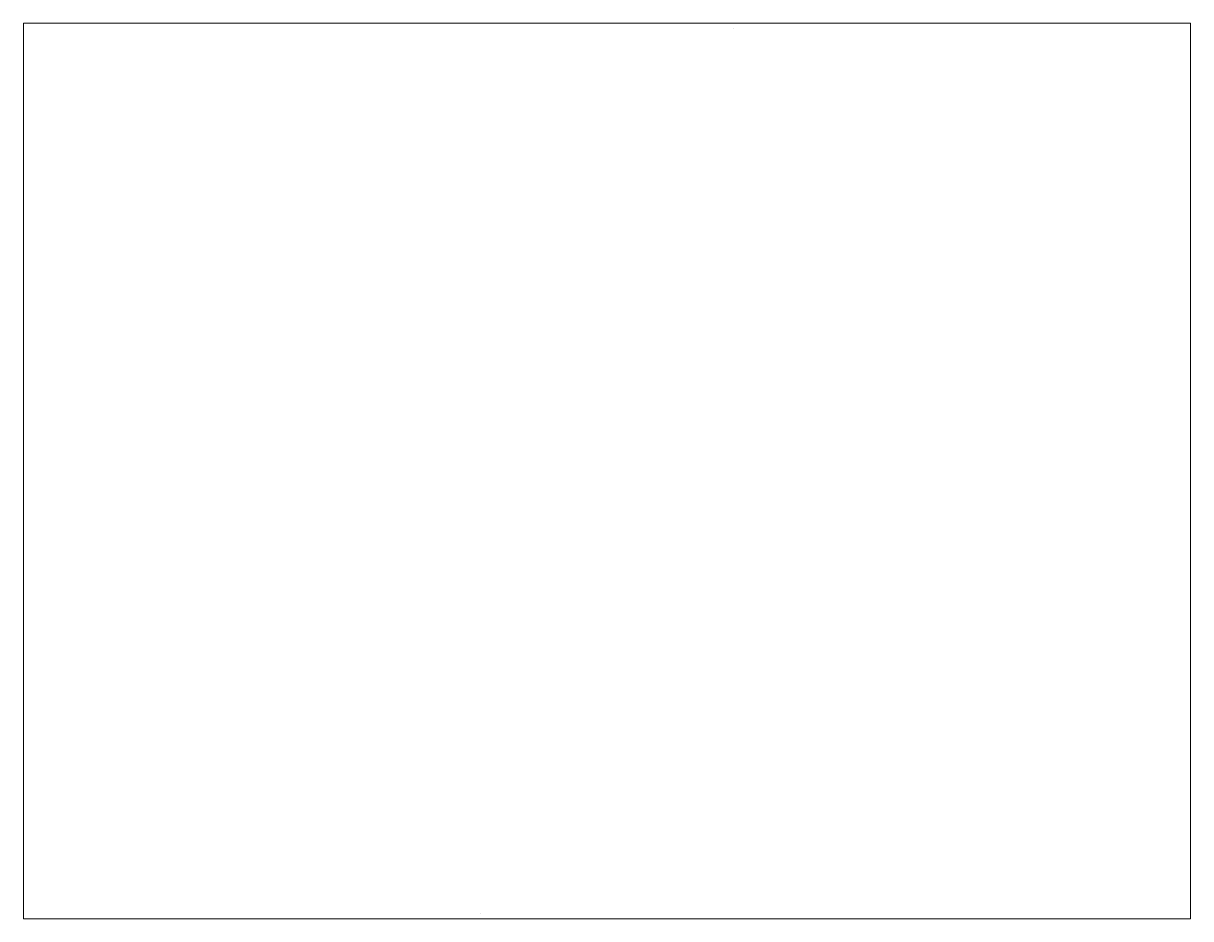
# Paper-space layout 'Layout1' of a CAD drawing. Extents: x 1.08 to 9.68, y 0.82 to 7.42.
# The model-space entities are those that its viewports show. They can reach past a viewport. Long polylines and large blocks are cut down to what shows.
import ezdxf

# ---------------------------------------------------------------- set-up
doc = ezdxf.new("R2010")
doc.units = 0
doc.header["$MEASUREMENT"] = 0
doc.header["$PDMODE"] = 35
doc.header["$PDSIZE"] = 0.8
doc.layers.get('0').update_dxf_attribs({"color": 1, "linetype": 'CONTINUOUS'})
for name, color, linetype in [('Buildings-21-08-2020', 1, 'CONTINUOUS'), ('BUILDINGS21082020 entities', 1, 'CONTINUOUS'), ('Contours top', 100, 'CONTINUOUS'), ('Ground topo-Rev01', 1, 'CONTINUOUS'), ('New scratch layer', 1, 'CONTINUOUS'), ('nz-property-titles(LINZ DOWNLOAD)', 1, 'CONTINUOUS'), ('Overlooming cross-section 2 Overlooming cross-section 2.kmz', 1, 'CONTINUOUS'), ('top platform lines top_platform_lines', 1, 'CONTINUOUS')]:
    doc.layers.add(name, color=color, linetype=linetype)

msp = doc.modelspace()

# ---------------------------------------------------------------- linework, layer by layer
for points in [[(1412711, 4931556), (1412710, 4931556), (1412710, 4931555), (1412710, 4931555), (1412710, 4931555), (1412710, 4931555), (1412710, 4931555), (1412710, 4931555), (1412710, 4931555), (1412709, 4931555), (1412709, 4931555), (1412709, 4931555), (1412709, 4931555), (1412709, 4931555), (1412709, 4931556), (1412709, 4931556), (1412708, 4931556), (1412708, 4931556), (1412708, 4931556), (1412708, 4931556), (1412708, 4931556), (1412708, 4931556), (1412708, 4931556), (1412708, 4931556), (1412707, 4931556), (1412707, 4931556), (1412707, 4931556), (1412707, 4931556), (1412707, 4931556), (1412707, 4931556), (1412707, 4931556), (1412707, 4931556), (1412707, 4931556), (1412707, 4931556), (1412707, 4931556), (1412707, 4931556), (1412707, 4931556), (1412707, 4931556), (1412707, 4931556), (1412707, 4931556), (1412707, 4931556), (1412707, 4931556), (1412707, 4931556), (1412707, 4931556), (1412707, 4931556), (1412707, 4931556), (1412707, 4931556), (1412707, 4931556), (1412707, 4931556), (1412707, 4931556), (1412707, 4931556), (1412707, 4931556), (1412707, 4931556), (1412707, 4931556), (1412706, 4931556), (1412706, 4931556), (1412706, 4931556), (1412706, 4931556), (1412706, 4931556), (1412706, 4931556), (1412706, 4931556), (1412706, 4931556), (1412706, 4931556), (1412706, 4931556), (1412706, 4931556), (1412706, 4931556), (1412706, 4931556), (1412706, 4931556), (1412706, 4931556), (1412706, 4931556), (1412706, 4931556), (1412706, 4931556), (1412706, 4931556), (1412705, 4931556), (1412705, 4931556), (1412705, 4931556), (1412705, 4931555), (1412704, 4931555), (1412704, 4931555), (1412703, 4931555), (1412703, 4931555), (1412703, 4931555), (1412702, 4931555), (1412702, 4931555), (1412701, 4931555), (1412701, 4931554), (1412701, 4931554), (1412700, 4931554), (1412700, 4931554), (1412699, 4931554), (1412699, 4931554), (1412699, 4931554), (1412698, 4931554), (1412698, 4931554), (1412698, 4931554), (1412698, 4931554), (1412697, 4931554), (1412697, 4931554), (1412697, 4931554), (1412697, 4931554), (1412696, 4931554), (1412696, 4931554), (1412696, 4931554), (1412696, 4931554), (1412696, 4931554), (1412696, 4931554), (1412695, 4931554), (1412695, 4931554), (1412695, 4931554), (1412695, 4931554), (1412695, 4931554), (1412695, 4931554), (1412695, 4931554), (1412695, 4931554), (1412695, 4931554), (1412695, 4931554), (1412695, 4931554), (1412695, 4931554), (1412695, 4931554), (1412695, 4931554), (1412695, 4931554), (1412695, 4931554), (1412695, 4931554), (1412695, 4931554), (1412695, 4931553), (1412695, 4931553), (1412695, 4931553), (1412695, 4931553), (1412695, 4931553), (1412695, 4931553), (1412695, 4931553), (1412695, 4931553), (1412694, 4931553), (1412694, 4931553), (1412694, 4931552), (1412694, 4931552), (1412693, 4931552), (1412693, 4931552), (1412693, 4931552), (1412692, 4931552), (1412692, 4931551), (1412691, 4931551), (1412690, 4931551), (1412690, 4931551), (1412689, 4931551), (1412688, 4931550), (1412688, 4931550), (1412687, 4931550), (1412686, 4931550), (1412686, 4931550), (1412685, 4931549), (1412685, 4931549), (1412685, 4931549), (1412684, 4931549), (1412684, 4931549), (1412684, 4931549), (1412683, 4931549), (1412683, 4931549), (1412683, 4931549), (1412683, 4931549), (1412683, 4931549), (1412683, 4931549), (1412683, 4931549), (1412683, 4931549), (1412683, 4931549), (1412683, 4931549), (1412683, 4931549), (1412683, 4931549), (1412683, 4931549), (1412683, 4931549), (1412683, 4931549), (1412683, 4931550), (1412683, 4931550), (1412683, 4931550), (1412683, 4931550), (1412683, 4931550), (1412683, 4931550), (1412683, 4931550), (1412683, 4931550), (1412683, 4931550), (1412683, 4931551), (1412683, 4931551), (1412683, 4931551), (1412683, 4931551), (1412683, 4931551), (1412683, 4931551), (1412683, 4931551), (1412683, 4931551), (1412683, 4931552), (1412683, 4931552), (1412683, 4931552), (1412682, 4931552), (1412682, 4931552), (1412682, 4931552), (1412682, 4931552), (1412682, 4931552), (1412682, 4931552), (1412682, 4931552), (1412682, 4931552), (1412682, 4931552), (1412682, 4931552), (1412682, 4931552), (1412682, 4931552), (1412682, 4931552), (1412682, 4931552), (1412682, 4931552), (1412682, 4931552), (1412682, 4931552), (1412682, 4931552), (1412682, 4931552), (1412682, 4931552), (1412682, 4931552), (1412681, 4931553), (1412681, 4931553), (1412681, 4931553), (1412681, 4931553), (1412681, 4931553), (1412681, 4931553), (1412681, 4931553), (1412680, 4931553), (1412680, 4931553), (1412680, 4931553), (1412680, 4931553), (1412679, 4931553), (1412679, 4931553), (1412679, 4931553), (1412679, 4931553), (1412678, 4931554), (1412678, 4931554), (1412678, 4931554), (1412677, 4931554), (1412677, 4931554), (1412677, 4931554), (1412677, 4931554), (1412676, 4931554), (1412676, 4931554), (1412676, 4931554), (1412675, 4931554), (1412675, 4931554), (1412675, 4931554), (1412675, 4931555), (1412674, 4931555), (1412674, 4931555), (1412674, 4931555), (1412673, 4931555), (1412673, 4931555), (1412673, 4931555), (1412672, 4931556), (1412671, 4931556), (1412671, 4931556), (1412670, 4931557), (1412669, 4931557), (1412669, 4931558), (1412668, 4931558), (1412667, 4931559), (1412666, 4931560), (1412665, 4931560), (1412664, 4931561), (1412664, 4931562), (1412663, 4931563), (1412662, 4931563), (1412661, 4931564), (1412660, 4931564), (1412659, 4931565), (1412659, 4931566), (1412658, 4931566), (1412657, 4931567), (1412657, 4931567), (1412656, 4931567), (1412656, 4931568), (1412655, 4931568), (1412655, 4931569), (1412654, 4931569), (1412654, 4931569), (1412654, 4931569), (1412653, 4931570), (1412653, 4931570), (1412653, 4931570), (1412652, 4931570), (1412652, 4931571), (1412652, 4931571), (1412652, 4931571), (1412651, 4931571), (1412651, 4931571), (1412651, 4931571), (1412651, 4931572), (1412651, 4931572), (1412651, 4931572), (1412651, 4931572), (1412651, 4931572), (1412651, 4931572), (1412651, 4931572), (1412651, 4931572), (1412651, 4931572), (1412651, 4931572), (1412651, 4931572), (1412650, 4931573), (1412650, 4931573), (1412650, 4931573), (1412650, 4931573), (1412649, 4931573), (1412649, 4931573), (1412648, 4931574), (1412648, 4931574), (1412648, 4931574), (1412647, 4931574), (1412647, 4931575), (1412646, 4931575), (1412646, 4931575), (1412645, 4931575), (1412645, 4931575), (1412645, 4931576), (1412644, 4931576), (1412644, 4931576), (1412644, 4931576), (1412644, 4931576), (1412643, 4931576), (1412643, 4931577), (1412643, 4931577), (1412643, 4931577), (1412643, 4931577), (1412643, 4931577), (1412643, 4931577), (1412642, 4931578), (1412642, 4931578), (1412642, 4931578), (1412642, 4931578), (1412642, 4931578), (1412642, 4931579), (1412641, 4931579), (1412641, 4931579), (1412641, 4931579), (1412641, 4931580), (1412641, 4931580), (1412640, 4931580), (1412640, 4931580), (1412640, 4931581), (1412640, 4931581), (1412639, 4931581), (1412639, 4931582), (1412639, 4931582), (1412639, 4931582), (1412639, 4931582), (1412638, 4931583), (1412638, 4931583), (1412638, 4931583), (1412638, 4931583), (1412638, 4931583), (1412638, 4931583), (1412638, 4931583), (1412638, 4931584), (1412638, 4931584), (1412638, 4931584), (1412638, 4931584), (1412638, 4931584), (1412637, 4931584), (1412637, 4931584), (1412637, 4931584), (1412637, 4931584), (1412637, 4931584), (1412637, 4931584), (1412637, 4931584), (1412637, 4931584), (1412637, 4931584), (1412637, 4931584), (1412637, 4931584), (1412637, 4931584), (1412637, 4931584), (1412637, 4931584), (1412637, 4931584), (1412637, 4931584), (1412637, 4931584), (1412637, 4931584), (1412637, 4931584), (1412637, 4931584), (1412637, 4931584), (1412637, 4931584), (1412637, 4931584), (1412637, 4931584), (1412636, 4931584), (1412636, 4931584), (1412636, 4931585), (1412636, 4931585), (1412636, 4931585), (1412636, 4931585), (1412635, 4931585), (1412635, 4931585), (1412635, 4931585), (1412635, 4931585), (1412635, 4931585), (1412635, 4931585), (1412635, 4931586), (1412634, 4931586), (1412634, 4931586), (1412634, 4931586), (1412634, 4931586), (1412634, 4931586), (1412634, 4931586), (1412634, 4931586), (1412634, 4931586), (1412634, 4931586), (1412634, 4931586), (1412634, 4931586), (1412633, 4931586), (1412633, 4931586), (1412633, 4931586), (1412633, 4931586), (1412633, 4931586), (1412633, 4931586), (1412633, 4931586), (1412633, 4931587), (1412633, 4931587), (1412633, 4931587), (1412633, 4931587), (1412632, 4931587), (1412632, 4931587), (1412632, 4931587), (1412632, 4931587), (1412632, 4931587), (1412632, 4931587), (1412632, 4931587), (1412632, 4931587), (1412632, 4931587), (1412632, 4931587), (1412631, 4931587), (1412631, 4931587), (1412631, 4931587), (1412631, 4931587), (1412631, 4931587), (1412631, 4931587), (1412631, 4931587), (1412630, 4931587), (1412630, 4931587), (1412630, 4931587), (1412630, 4931586), (1412630, 4931586), (1412630, 4931586), (1412629, 4931586), (1412629, 4931586), (1412629, 4931586), (1412629, 4931586), (1412629, 4931586), (1412629, 4931586), (1412629, 4931586), (1412629, 4931586), (1412629, 4931586), (1412629, 4931586), (1412629, 4931586), (1412629, 4931586), (1412629, 4931586), (1412629, 4931586), (1412629, 4931586), (1412629, 4931586), (1412629, 4931586), (1412629, 4931586), (1412629, 4931586), (1412629, 4931586), (1412629, 4931586), (1412629, 4931586), (1412629, 4931586), (1412629, 4931586), (1412629, 4931586), (1412629, 4931586), (1412629, 4931586), (1412628, 4931586), (1412628, 4931586), (1412628, 4931586), (1412628, 4931586), (1412628, 4931586), (1412628, 4931586), (1412628, 4931586), (1412628, 4931586), (1412628, 4931586), (1412628, 4931586), (1412628, 4931586), (1412628, 4931586), (1412628, 4931586), (1412628, 4931586), (1412628, 4931586), (1412628, 4931586), (1412628, 4931586), (1412628, 4931586), (1412628, 4931586), (1412627, 4931586), (1412627, 4931586), (1412627, 4931586), (1412627, 4931586), (1412627, 4931586), (1412627, 4931586), (1412627, 4931586), (1412627, 4931586), (1412627, 4931586), (1412626, 4931586), (1412626, 4931586), (1412626, 4931586), (1412626, 4931586), (1412626, 4931586), (1412626, 4931586), (1412626, 4931586), (1412625, 4931586), (1412625, 4931586), (1412625, 4931586), (1412625, 4931586), (1412625, 4931586), (1412625, 4931586), (1412625, 4931586), (1412625, 4931586), (1412625, 4931586), (1412624, 4931586), (1412624, 4931586), (1412624, 4931586), (1412624, 4931586), (1412624, 4931586), (1412624, 4931586), (1412624, 4931586), (1412624, 4931586), (1412624, 4931586), (1412624, 4931586), (1412624, 4931586), (1412624, 4931586), (1412624, 4931586), (1412623, 4931586), (1412623, 4931586), (1412623, 4931586), (1412623, 4931586), (1412623, 4931586), (1412623, 4931586), (1412623, 4931586), (1412623, 4931586), (1412622, 4931586)], [(1412710, 4931555), (1412710, 4931555), (1412710, 4931555), (1412710, 4931555), (1412710, 4931555), (1412710, 4931555), (1412710, 4931555), (1412710, 4931555), (1412709, 4931555), (1412709, 4931555), (1412709, 4931555), (1412709, 4931555), (1412709, 4931555), (1412709, 4931555), (1412709, 4931555), (1412709, 4931555), (1412708, 4931555), (1412708, 4931555), (1412708, 4931556), (1412708, 4931556), (1412708, 4931556), (1412708, 4931556), (1412708, 4931556), (1412707, 4931556), (1412707, 4931556), (1412707, 4931556), (1412707, 4931556), (1412707, 4931556), (1412707, 4931556), (1412707, 4931556), (1412707, 4931556), (1412707, 4931556), (1412707, 4931556), (1412707, 4931556), (1412707, 4931556), (1412707, 4931556), (1412707, 4931556), (1412707, 4931556), (1412707, 4931556), (1412707, 4931556), (1412707, 4931556), (1412707, 4931556), (1412707, 4931556), (1412707, 4931556), (1412707, 4931556), (1412707, 4931556), (1412707, 4931556), (1412707, 4931556), (1412707, 4931556), (1412707, 4931556), (1412707, 4931556), (1412707, 4931556), (1412707, 4931556), (1412707, 4931556), (1412707, 4931556), (1412707, 4931556), (1412707, 4931556), (1412707, 4931556), (1412707, 4931556), (1412707, 4931556), (1412707, 4931556), (1412707, 4931556), (1412707, 4931556), (1412707, 4931556), (1412707, 4931556), (1412707, 4931556), (1412707, 4931556), (1412707, 4931556), (1412707, 4931556), (1412706, 4931556), (1412706, 4931556), (1412706, 4931556), (1412706, 4931556), (1412706, 4931556), (1412705, 4931556), (1412705, 4931556), (1412705, 4931555), (1412704, 4931555), (1412704, 4931555), (1412704, 4931555), (1412703, 4931555), (1412703, 4931555), (1412702, 4931555), (1412702, 4931555), (1412701, 4931554), (1412701, 4931554), (1412701, 4931554), (1412700, 4931554), (1412700, 4931554), (1412699, 4931554), (1412699, 4931554), (1412699, 4931554), (1412699, 4931554), (1412698, 4931554), (1412698, 4931554), (1412698, 4931554), (1412697, 4931554), (1412697, 4931554), (1412697, 4931554), (1412697, 4931554), (1412697, 4931554), (1412696, 4931554), (1412696, 4931554), (1412696, 4931554), (1412696, 4931554), (1412696, 4931554), (1412696, 4931554), (1412696, 4931554), (1412696, 4931554), (1412696, 4931554), (1412696, 4931554), (1412696, 4931554), (1412696, 4931554), (1412696, 4931554), (1412696, 4931554), (1412696, 4931554), (1412695, 4931554), (1412695, 4931554), (1412695, 4931554), (1412695, 4931554), (1412695, 4931554), (1412695, 4931554), (1412695, 4931553), (1412695, 4931553), (1412695, 4931553), (1412695, 4931553), (1412695, 4931553), (1412695, 4931553), (1412695, 4931553), (1412695, 4931553), (1412695, 4931553), (1412695, 4931553), (1412695, 4931553), (1412695, 4931553), (1412695, 4931552), (1412694, 4931552), (1412694, 4931552), (1412694, 4931552), (1412693, 4931552), (1412693, 4931552), (1412692, 4931552), (1412692, 4931551), (1412691, 4931551), (1412691, 4931551), (1412690, 4931551), (1412690, 4931551), (1412689, 4931550), (1412688, 4931550), (1412688, 4931550), (1412687, 4931550), (1412687, 4931550), (1412686, 4931550), (1412686, 4931549), (1412686, 4931549), (1412685, 4931549), (1412685, 4931549), (1412685, 4931549), (1412684, 4931549), (1412684, 4931549), (1412684, 4931549), (1412684, 4931549), (1412684, 4931549), (1412683, 4931549), (1412683, 4931549), (1412683, 4931548), (1412683, 4931548), (1412683, 4931548), (1412683, 4931548), (1412683, 4931548), (1412683, 4931548), (1412683, 4931548), (1412683, 4931548), (1412682, 4931548), (1412682, 4931548), (1412682, 4931548), (1412682, 4931548), (1412682, 4931548), (1412682, 4931548), (1412682, 4931548), (1412682, 4931548), (1412682, 4931548), (1412682, 4931548), (1412682, 4931548), (1412682, 4931548), (1412682, 4931548), (1412682, 4931548), (1412682, 4931548), (1412682, 4931548), (1412682, 4931548), (1412682, 4931549), (1412682, 4931549), (1412682, 4931549), (1412682, 4931549), (1412682, 4931549), (1412682, 4931549), (1412682, 4931549), (1412682, 4931549), (1412682, 4931549), (1412681, 4931549), (1412681, 4931550), (1412681, 4931550), (1412681, 4931550), (1412681, 4931550), (1412681, 4931550), (1412681, 4931550), (1412681, 4931550), (1412681, 4931550), (1412681, 4931550), (1412681, 4931550), (1412681, 4931550), (1412681, 4931550), (1412681, 4931550), (1412681, 4931551), (1412681, 4931551), (1412681, 4931551), (1412681, 4931551), (1412681, 4931551), (1412681, 4931551), (1412681, 4931551), (1412681, 4931551), (1412681, 4931551), (1412681, 4931551), (1412681, 4931551), (1412681, 4931551), (1412681, 4931551), (1412681, 4931551), (1412681, 4931551), (1412681, 4931551), (1412681, 4931551), (1412681, 4931551), (1412681, 4931551), (1412681, 4931552), (1412681, 4931552), (1412681, 4931552), (1412681, 4931552), (1412681, 4931552), (1412681, 4931552), (1412681, 4931552), (1412681, 4931552), (1412681, 4931552), (1412681, 4931552), (1412681, 4931552), (1412681, 4931552), (1412681, 4931552), (1412681, 4931552), (1412681, 4931552), (1412681, 4931552), (1412681, 4931552), (1412681, 4931552), (1412681, 4931552), (1412681, 4931552), (1412681, 4931552), (1412681, 4931552), (1412681, 4931552), (1412681, 4931552), (1412681, 4931552), (1412681, 4931552), (1412681, 4931552), (1412681, 4931552), (1412681, 4931552), (1412681, 4931552), (1412681, 4931552), (1412681, 4931552), (1412681, 4931552), (1412680, 4931552), (1412680, 4931552), (1412680, 4931552), (1412680, 4931552), (1412680, 4931552), (1412679, 4931552), (1412679, 4931553), (1412679, 4931553), (1412678, 4931553), (1412678, 4931553), (1412678, 4931553), (1412677, 4931553), (1412677, 4931553), (1412677, 4931553), (1412677, 4931553), (1412676, 4931554), (1412676, 4931554), (1412676, 4931554), (1412675, 4931554), (1412675, 4931554), (1412675, 4931554), (1412674, 4931554), (1412674, 4931554), (1412674, 4931554), (1412674, 4931554), (1412673, 4931554), (1412673, 4931554), (1412673, 4931554), (1412672, 4931555), (1412672, 4931555), (1412671, 4931555), (1412671, 4931555), (1412670, 4931556), (1412669, 4931556), (1412669, 4931557), (1412668, 4931557), (1412667, 4931558), (1412666, 4931558), (1412665, 4931559), (1412664, 4931560), (1412663, 4931561), (1412662, 4931561), (1412661, 4931562), (1412660, 4931563), (1412659, 4931564), (1412659, 4931564), (1412658, 4931565), (1412657, 4931566), (1412656, 4931566), (1412655, 4931567), (1412655, 4931567), (1412654, 4931568), (1412653, 4931568), (1412653, 4931569), (1412652, 4931569), (1412652, 4931570), (1412651, 4931570), (1412651, 4931570), (1412650, 4931571), (1412650, 4931571), (1412650, 4931571), (1412649, 4931571), (1412649, 4931572), (1412649, 4931572), (1412648, 4931572), (1412648, 4931572), (1412648, 4931572), (1412648, 4931572), (1412648, 4931572), (1412648, 4931573), (1412648, 4931573), (1412648, 4931573), (1412648, 4931573), (1412648, 4931573), (1412648, 4931573), (1412648, 4931573), (1412648, 4931573), (1412647, 4931573), (1412647, 4931573), (1412647, 4931573), (1412647, 4931573), (1412647, 4931573), (1412647, 4931573), (1412647, 4931573), (1412647, 4931573), (1412647, 4931573), (1412646, 4931574), (1412646, 4931574), (1412646, 4931574), (1412646, 4931574), (1412646, 4931574), (1412646, 4931574), (1412645, 4931574), (1412645, 4931574), (1412645, 4931574), (1412645, 4931574), (1412645, 4931574), (1412645, 4931574), (1412645, 4931575), (1412644, 4931575), (1412644, 4931575), (1412644, 4931575), (1412644, 4931575), (1412644, 4931575), (1412644, 4931575), (1412644, 4931575), (1412644, 4931575), (1412644, 4931575), (1412644, 4931575), (1412644, 4931576), (1412644, 4931576), (1412643, 4931576), (1412643, 4931576), (1412643, 4931576), (1412643, 4931577), (1412643, 4931577), (1412642, 4931577), (1412642, 4931578), (1412642, 4931578), (1412641, 4931579), (1412641, 4931579), (1412641, 4931579), (1412640, 4931580), (1412640, 4931580), (1412640, 4931581), (1412639, 4931581), (1412639, 4931581), (1412639, 4931582), (1412639, 4931582), (1412638, 4931582), (1412638, 4931583), (1412638, 4931583), (1412638, 4931583), (1412638, 4931583), (1412638, 4931583), (1412638, 4931583), (1412637, 4931583), (1412637, 4931583), (1412637, 4931583), (1412637, 4931583), (1412637, 4931583), (1412637, 4931584), (1412637, 4931584), (1412637, 4931584), (1412637, 4931584), (1412637, 4931584), (1412637, 4931584), (1412637, 4931584), (1412637, 4931584), (1412637, 4931584), (1412637, 4931584), (1412637, 4931584), (1412637, 4931584), (1412637, 4931584), (1412637, 4931584), (1412637, 4931584), (1412637, 4931584), (1412637, 4931584), (1412637, 4931584), (1412637, 4931584), (1412637, 4931584), (1412637, 4931584), (1412636, 4931584), (1412636, 4931584), (1412636, 4931584), (1412636, 4931584), (1412636, 4931584), (1412636, 4931584), (1412636, 4931584), (1412636, 4931585), (1412635, 4931585), (1412635, 4931585), (1412635, 4931585), (1412635, 4931585), (1412635, 4931585), (1412635, 4931585), (1412635, 4931585), (1412634, 4931585), (1412634, 4931585), (1412634, 4931585), (1412634, 4931585), (1412634, 4931586), (1412634, 4931586), (1412634, 4931586), (1412634, 4931586), (1412634, 4931586), (1412634, 4931586), (1412634, 4931586), (1412633, 4931586), (1412633, 4931586), (1412633, 4931586), (1412633, 4931586), (1412633, 4931586), (1412633, 4931586), (1412633, 4931586), (1412633, 4931586), (1412633, 4931586), (1412633, 4931586), (1412632, 4931586), (1412632, 4931586), (1412632, 4931586), (1412632, 4931586), (1412632, 4931586), (1412632, 4931586), (1412632, 4931586), (1412632, 4931586), (1412632, 4931586), (1412632, 4931586), (1412631, 4931586), (1412631, 4931586), (1412631, 4931586), (1412631, 4931586), (1412631, 4931586), (1412631, 4931586), (1412631, 4931586), (1412630, 4931586), (1412630, 4931586), (1412630, 4931586), (1412630, 4931586), (1412630, 4931586), (1412630, 4931586), (1412630, 4931586), (1412630, 4931586), (1412629, 4931586), (1412629, 4931586), (1412629, 4931586), (1412629, 4931586), (1412629, 4931586), (1412629, 4931586), (1412629, 4931586), (1412629, 4931586), (1412629, 4931586), (1412629, 4931586), (1412629, 4931586), (1412629, 4931586), (1412629, 4931586), (1412629, 4931586), (1412629, 4931586), (1412629, 4931586), (1412629, 4931586), (1412629, 4931586), (1412629, 4931586), (1412629, 4931586), (1412628, 4931586), (1412628, 4931586), (1412628, 4931586), (1412628, 4931586), (1412628, 4931586), (1412628, 4931586), (1412628, 4931586), (1412628, 4931586), (1412628, 4931586), (1412628, 4931586), (1412628, 4931586), (1412628, 4931586), (1412628, 4931586), (1412628, 4931586), (1412627, 4931586), (1412627, 4931586), (1412627, 4931586), (1412627, 4931586), (1412627, 4931586), (1412627, 4931586), (1412627, 4931586), (1412627, 4931586), (1412627, 4931586), (1412627, 4931586), (1412627, 4931586), (1412627, 4931586), (1412627, 4931586), (1412627, 4931586), (1412627, 4931586), (1412627, 4931586), (1412626, 4931586), (1412626, 4931586), (1412626, 4931586), (1412626, 4931586), (1412626, 4931586), (1412626, 4931586), (1412626, 4931586), (1412626, 4931586), (1412626, 4931586), (1412626, 4931586), (1412625, 4931586), (1412625, 4931586), (1412625, 4931586), (1412625, 4931586), (1412625, 4931586), (1412625, 4931586), (1412625, 4931586), (1412625, 4931586), (1412625, 4931586), (1412625, 4931586), (1412624, 4931586), (1412624, 4931586), (1412624, 4931586), (1412624, 4931586), (1412624, 4931586), (1412624, 4931586), (1412624, 4931586), (1412624, 4931586), (1412623, 4931586), (1412623, 4931586), (1412623, 4931586), (1412623, 4931586), (1412623, 4931586), (1412623, 4931586), (1412623, 4931586), (1412623, 4931586), (1412623, 4931586), (1412623, 4931586), (1412623, 4931586), (1412623, 4931586), (1412622, 4931586)], [(1412710, 4931555), (1412710, 4931555), (1412710, 4931555), (1412710, 4931555), (1412710, 4931555), (1412710, 4931555), (1412710, 4931555), (1412709, 4931555), (1412709, 4931555), (1412709, 4931555), (1412709, 4931555), (1412709, 4931555), (1412709, 4931555), (1412709, 4931555), (1412709, 4931555), (1412709, 4931555), (1412708, 4931555), (1412708, 4931555), (1412708, 4931555), (1412708, 4931555), (1412708, 4931555), (1412708, 4931555), (1412708, 4931555), (1412708, 4931555), (1412707, 4931555), (1412707, 4931555), (1412707, 4931555), (1412707, 4931556), (1412707, 4931556), (1412707, 4931556), (1412707, 4931556), (1412707, 4931556), (1412707, 4931556), (1412706, 4931556), (1412706, 4931556), (1412706, 4931556), (1412706, 4931556), (1412706, 4931556), (1412706, 4931555), (1412706, 4931555), (1412705, 4931555), (1412705, 4931555), (1412705, 4931555), (1412704, 4931555), (1412704, 4931555), (1412704, 4931555), (1412703, 4931555), (1412703, 4931555), (1412703, 4931555), (1412702, 4931555), (1412702, 4931554), (1412701, 4931554), (1412701, 4931554), (1412701, 4931554), (1412700, 4931554), (1412700, 4931554), (1412700, 4931554), (1412699, 4931554), (1412699, 4931554), (1412699, 4931554), (1412699, 4931554), (1412698, 4931554), (1412698, 4931554), (1412698, 4931554), (1412698, 4931554), (1412697, 4931554), (1412697, 4931554), (1412697, 4931554), (1412697, 4931554), (1412697, 4931554), (1412697, 4931554), (1412697, 4931554), (1412696, 4931554), (1412696, 4931554), (1412696, 4931554), (1412696, 4931554), (1412696, 4931554), (1412696, 4931554), (1412696, 4931554), (1412696, 4931554), (1412696, 4931554), (1412696, 4931554), (1412696, 4931554), (1412696, 4931554), (1412696, 4931554), (1412696, 4931553), (1412696, 4931553), (1412696, 4931553), (1412696, 4931553), (1412696, 4931553), (1412696, 4931553), (1412696, 4931553), (1412696, 4931553), (1412696, 4931553), (1412696, 4931553), (1412696, 4931553), (1412696, 4931553), (1412696, 4931553), (1412696, 4931553), (1412696, 4931553), (1412695, 4931553), (1412695, 4931553), (1412695, 4931552), (1412695, 4931552), (1412695, 4931552), (1412694, 4931552), (1412694, 4931552), (1412694, 4931552), (1412693, 4931552), (1412693, 4931552), (1412692, 4931551), (1412692, 4931551), (1412691, 4931551), (1412691, 4931551), (1412690, 4931551), (1412690, 4931551), (1412689, 4931550), (1412689, 4931550), (1412689, 4931550), (1412688, 4931550), (1412688, 4931550), (1412687, 4931550), (1412687, 4931550), (1412687, 4931550), (1412687, 4931550), (1412686, 4931549), (1412686, 4931549), (1412686, 4931549), (1412686, 4931549), (1412686, 4931549), (1412686, 4931549), (1412686, 4931549), (1412685, 4931549), (1412685, 4931549), (1412685, 4931549), (1412685, 4931549), (1412685, 4931549), (1412685, 4931549), (1412685, 4931549), (1412684, 4931549), (1412684, 4931549), (1412684, 4931549), (1412684, 4931549), (1412684, 4931548), (1412683, 4931548), (1412683, 4931548), (1412683, 4931548), (1412683, 4931548), (1412683, 4931548), (1412682, 4931548), (1412682, 4931548), (1412682, 4931548), (1412682, 4931548), (1412682, 4931549), (1412682, 4931549), (1412682, 4931549), (1412682, 4931549), (1412681, 4931549), (1412681, 4931549), (1412681, 4931549), (1412681, 4931550), (1412681, 4931550), (1412681, 4931550), (1412681, 4931550), (1412681, 4931550), (1412681, 4931550), (1412681, 4931551), (1412681, 4931551), (1412681, 4931551), (1412681, 4931551), (1412681, 4931551), (1412681, 4931551), (1412680, 4931551), (1412680, 4931551), (1412680, 4931551), (1412680, 4931551), (1412680, 4931551), (1412680, 4931551), (1412680, 4931551), (1412680, 4931551), (1412680, 4931551), (1412680, 4931551), (1412680, 4931551), (1412680, 4931551), (1412680, 4931551), (1412680, 4931551), (1412680, 4931552), (1412680, 4931552), (1412679, 4931552), (1412679, 4931552), (1412679, 4931552), (1412679, 4931552), (1412679, 4931552), (1412679, 4931552), (1412679, 4931552), (1412679, 4931552), (1412679, 4931552), (1412679, 4931552), (1412679, 4931552), (1412679, 4931552), (1412679, 4931552), (1412679, 4931552), (1412678, 4931552), (1412678, 4931552), (1412678, 4931552), (1412678, 4931552), (1412678, 4931552), (1412677, 4931552), (1412677, 4931553), (1412677, 4931553), (1412677, 4931553), (1412676, 4931553), (1412676, 4931553), (1412676, 4931553), (1412675, 4931553), (1412675, 4931553), (1412675, 4931553), (1412675, 4931553), (1412674, 4931553), (1412674, 4931554), (1412674, 4931554), (1412673, 4931554), (1412673, 4931554), (1412673, 4931554), (1412672, 4931554), (1412672, 4931554), (1412672, 4931554), (1412671, 4931554), (1412671, 4931554), (1412670, 4931555), (1412670, 4931555), (1412669, 4931555), (1412669, 4931556), (1412668, 4931556), (1412667, 4931557), (1412666, 4931557), (1412665, 4931558), (1412664, 4931558), (1412663, 4931559), (1412662, 4931560), (1412661, 4931561), (1412660, 4931562), (1412659, 4931563), (1412658, 4931563), (1412657, 4931564), (1412656, 4931565), (1412655, 4931566), (1412654, 4931566), (1412654, 4931567), (1412653, 4931567), (1412652, 4931568), (1412651, 4931568), (1412651, 4931569), (1412650, 4931569), (1412650, 4931570), (1412649, 4931570), (1412649, 4931571), (1412648, 4931571), (1412648, 4931571), (1412648, 4931571), (1412647, 4931572), (1412647, 4931572), (1412647, 4931572), (1412646, 4931572), (1412646, 4931572), (1412646, 4931573), (1412646, 4931573), (1412646, 4931573), (1412646, 4931573), (1412645, 4931573), (1412645, 4931573), (1412645, 4931573), (1412645, 4931573), (1412645, 4931573), (1412645, 4931573), (1412645, 4931573), (1412645, 4931573), (1412645, 4931573), (1412645, 4931573), (1412645, 4931573), (1412645, 4931573), (1412645, 4931573), (1412645, 4931573), (1412645, 4931573), (1412645, 4931573), (1412645, 4931573), (1412645, 4931573), (1412645, 4931573), (1412645, 4931573), (1412645, 4931573), (1412645, 4931574), (1412645, 4931574), (1412645, 4931574), (1412645, 4931574), (1412645, 4931574), (1412644, 4931574), (1412644, 4931574), (1412644, 4931575), (1412644, 4931575), (1412643, 4931575), (1412643, 4931576), (1412643, 4931576), (1412642, 4931577), (1412642, 4931577), (1412642, 4931578), (1412641, 4931578), (1412641, 4931579), (1412640, 4931579), (1412640, 4931580), (1412640, 4931580), (1412639, 4931581), (1412639, 4931581), (1412639, 4931581), (1412638, 4931582), (1412638, 4931582), (1412638, 4931582), (1412638, 4931583), (1412638, 4931583), (1412638, 4931583), (1412637, 4931583), (1412637, 4931583), (1412637, 4931583), (1412637, 4931583), (1412637, 4931583), (1412637, 4931583), (1412637, 4931583), (1412637, 4931583), (1412637, 4931583), (1412637, 4931583), (1412637, 4931583), (1412637, 4931583), (1412637, 4931583), (1412637, 4931583), (1412637, 4931583), (1412637, 4931584), (1412637, 4931584), (1412637, 4931584), (1412637, 4931584), (1412637, 4931584), (1412637, 4931584), (1412637, 4931584), (1412637, 4931584), (1412637, 4931584), (1412637, 4931584), (1412636, 4931584), (1412636, 4931584), (1412636, 4931584), (1412636, 4931584), (1412636, 4931584), (1412636, 4931584), (1412636, 4931584), (1412636, 4931584), (1412636, 4931584), (1412636, 4931584), (1412635, 4931584), (1412635, 4931584), (1412635, 4931584), (1412635, 4931585), (1412635, 4931585), (1412635, 4931585), (1412635, 4931585), (1412635, 4931585), (1412635, 4931585), (1412634, 4931585), (1412634, 4931585), (1412634, 4931585), (1412634, 4931585), (1412634, 4931585), (1412634, 4931585), (1412634, 4931585), (1412634, 4931585), (1412634, 4931586), (1412634, 4931586), (1412633, 4931586), (1412633, 4931586), (1412633, 4931586), (1412633, 4931586), (1412633, 4931586), (1412633, 4931586), (1412633, 4931586), (1412633, 4931586), (1412633, 4931586), (1412632, 4931586), (1412632, 4931586), (1412632, 4931586), (1412632, 4931586), (1412632, 4931586), (1412632, 4931586), (1412632, 4931586), (1412632, 4931586), (1412632, 4931586), (1412632, 4931586), (1412632, 4931586), (1412631, 4931586), (1412631, 4931586), (1412631, 4931586), (1412631, 4931586), (1412631, 4931586), (1412631, 4931586), (1412631, 4931586), (1412631, 4931586), (1412630, 4931586), (1412630, 4931586), (1412630, 4931586), (1412630, 4931586), (1412630, 4931586), (1412630, 4931586), (1412630, 4931586), (1412630, 4931586), (1412629, 4931586), (1412629, 4931586), (1412629, 4931586), (1412629, 4931586), (1412629, 4931586), (1412629, 4931586), (1412629, 4931586), (1412629, 4931586), (1412629, 4931586), (1412629, 4931586), (1412629, 4931586), (1412629, 4931586), (1412629, 4931586), (1412629, 4931586), (1412629, 4931586), (1412629, 4931586), (1412628, 4931586), (1412628, 4931586), (1412628, 4931585), (1412628, 4931585), (1412628, 4931585), (1412628, 4931585), (1412628, 4931585), (1412628, 4931585), (1412628, 4931585), (1412627, 4931585), (1412627, 4931585), (1412627, 4931585), (1412627, 4931585), (1412627, 4931585), (1412627, 4931585), (1412627, 4931585), (1412627, 4931585), (1412627, 4931585), (1412627, 4931585), (1412627, 4931585), (1412627, 4931585), (1412626, 4931585), (1412626, 4931585), (1412626, 4931585), (1412626, 4931585), (1412626, 4931585), (1412626, 4931585), (1412626, 4931585), (1412626, 4931585), (1412626, 4931585), (1412626, 4931585), (1412626, 4931585), (1412626, 4931585), (1412626, 4931585), (1412626, 4931585), (1412626, 4931585), (1412626, 4931585), (1412626, 4931585), (1412626, 4931585), (1412626, 4931585), (1412626, 4931585), (1412626, 4931585), (1412626, 4931585), (1412625, 4931585), (1412625, 4931585), (1412625, 4931585), (1412625, 4931585), (1412625, 4931585), (1412625, 4931585), (1412625, 4931585), (1412625, 4931585), (1412625, 4931585), (1412625, 4931585), (1412625, 4931585), (1412624, 4931585), (1412624, 4931585), (1412624, 4931585), (1412624, 4931585), (1412624, 4931585), (1412624, 4931585), (1412624, 4931585), (1412624, 4931585), (1412624, 4931585), (1412623, 4931585), (1412623, 4931585), (1412623, 4931585), (1412623, 4931585), (1412623, 4931585), (1412623, 4931585), (1412623, 4931585), (1412623, 4931585), (1412623, 4931585), (1412623, 4931585)], [(1412710, 4931554), (1412710, 4931554), (1412710, 4931554), (1412710, 4931554), (1412710, 4931554), (1412710, 4931554), (1412709, 4931554), (1412709, 4931554), (1412709, 4931554), (1412709, 4931554), (1412709, 4931554), (1412709, 4931554), (1412709, 4931554), (1412709, 4931554), (1412709, 4931554), (1412709, 4931554), (1412709, 4931555), (1412708, 4931555), (1412708, 4931555), (1412708, 4931555), (1412708, 4931555), (1412708, 4931555), (1412708, 4931555), (1412708, 4931555), (1412708, 4931555), (1412707, 4931555), (1412707, 4931555), (1412707, 4931555), (1412707, 4931555), (1412707, 4931555), (1412707, 4931555), (1412706, 4931555), (1412706, 4931555), (1412706, 4931555), (1412706, 4931555), (1412706, 4931555), (1412705, 4931555), (1412705, 4931555), (1412705, 4931555), (1412705, 4931555), (1412704, 4931555), (1412704, 4931555), (1412704, 4931555), (1412704, 4931555), (1412703, 4931555), (1412703, 4931555), (1412703, 4931554), (1412702, 4931554), (1412702, 4931554), (1412702, 4931554), (1412701, 4931554), (1412701, 4931554), (1412701, 4931554), (1412700, 4931554), (1412700, 4931554), (1412700, 4931554), (1412699, 4931554), (1412699, 4931553), (1412699, 4931553), (1412699, 4931553), (1412699, 4931553), (1412698, 4931553), (1412698, 4931553), (1412698, 4931553), (1412698, 4931553), (1412698, 4931553), (1412697, 4931553), (1412697, 4931553), (1412697, 4931553), (1412697, 4931553), (1412697, 4931553), (1412697, 4931553), (1412697, 4931553), (1412697, 4931553), (1412697, 4931553), (1412697, 4931553), (1412697, 4931553), (1412697, 4931553), (1412696, 4931553), (1412696, 4931553), (1412696, 4931553), (1412696, 4931553), (1412696, 4931553), (1412696, 4931553), (1412696, 4931553), (1412696, 4931553), (1412696, 4931553), (1412696, 4931553), (1412696, 4931553), (1412696, 4931553), (1412696, 4931553), (1412696, 4931553), (1412696, 4931553), (1412696, 4931553), (1412696, 4931553), (1412696, 4931553), (1412696, 4931553), (1412696, 4931553), (1412696, 4931553), (1412696, 4931553), (1412696, 4931553), (1412696, 4931552), (1412696, 4931552), (1412696, 4931552), (1412695, 4931552), (1412695, 4931552), (1412695, 4931552), (1412695, 4931552), (1412694, 4931552), (1412694, 4931552), (1412694, 4931552), (1412693, 4931551), (1412693, 4931551), (1412692, 4931551), (1412692, 4931551), (1412691, 4931551), (1412691, 4931551), (1412691, 4931551), (1412690, 4931551), (1412690, 4931550), (1412690, 4931550), (1412689, 4931550), (1412689, 4931550), (1412689, 4931550), (1412689, 4931550), (1412689, 4931550), (1412688, 4931550), (1412688, 4931550), (1412688, 4931550), (1412688, 4931550), (1412688, 4931550), (1412688, 4931550), (1412688, 4931550), (1412688, 4931550), (1412687, 4931550), (1412687, 4931549), (1412687, 4931549), (1412687, 4931549), (1412686, 4931549), (1412686, 4931549), (1412686, 4931549), (1412686, 4931549), (1412685, 4931549), (1412685, 4931549), (1412685, 4931549), (1412684, 4931549), (1412684, 4931549), (1412684, 4931548), (1412683, 4931548), (1412683, 4931548), (1412683, 4931548), (1412682, 4931548), (1412682, 4931548), (1412682, 4931548), (1412682, 4931548), (1412682, 4931549), (1412682, 4931549), (1412681, 4931549), (1412681, 4931549), (1412681, 4931549), (1412681, 4931549), (1412681, 4931549), (1412681, 4931550), (1412681, 4931550), (1412681, 4931550), (1412681, 4931550), (1412681, 4931550), (1412681, 4931550), (1412680, 4931550), (1412680, 4931550), (1412680, 4931551), (1412680, 4931551), (1412680, 4931551), (1412680, 4931551), (1412680, 4931551), (1412679, 4931551), (1412679, 4931551), (1412679, 4931551), (1412679, 4931551), (1412679, 4931551), (1412678, 4931551), (1412678, 4931551), (1412678, 4931551), (1412678, 4931551), (1412678, 4931551), (1412678, 4931551), (1412678, 4931551), (1412678, 4931551), (1412678, 4931551), (1412677, 4931551), (1412677, 4931551), (1412677, 4931551), (1412677, 4931551), (1412677, 4931551), (1412677, 4931552), (1412677, 4931552), (1412677, 4931552), (1412677, 4931552), (1412677, 4931552), (1412677, 4931552), (1412677, 4931552), (1412677, 4931552), (1412676, 4931552), (1412676, 4931552), (1412676, 4931552), (1412676, 4931552), (1412676, 4931552), (1412676, 4931552), (1412675, 4931552), (1412675, 4931553), (1412675, 4931553), (1412675, 4931553), (1412675, 4931553), (1412674, 4931553), (1412674, 4931553), (1412674, 4931553), (1412674, 4931553), (1412673, 4931553), (1412673, 4931553), (1412673, 4931553), (1412673, 4931553), (1412672, 4931553), (1412672, 4931553), (1412672, 4931553), (1412671, 4931553), (1412671, 4931554), (1412671, 4931554), (1412670, 4931554), (1412670, 4931554), (1412669, 4931554), (1412668, 4931555), (1412668, 4931555), (1412667, 4931555), (1412666, 4931556), (1412665, 4931557), (1412665, 4931557), (1412664, 4931558), (1412663, 4931559), (1412662, 4931559), (1412661, 4931560), (1412659, 4931561), (1412658, 4931562), (1412657, 4931563), (1412656, 4931564), (1412655, 4931565), (1412654, 4931565), (1412653, 4931566), (1412652, 4931567), (1412651, 4931567), (1412651, 4931568), (1412650, 4931568), (1412649, 4931569), (1412649, 4931569), (1412649, 4931569), (1412648, 4931570), (1412648, 4931570), (1412648, 4931570), (1412647, 4931570), (1412647, 4931570), (1412647, 4931571), (1412647, 4931571), (1412647, 4931571), (1412647, 4931571), (1412646, 4931571), (1412646, 4931571), (1412646, 4931571), (1412646, 4931572), (1412646, 4931572), (1412646, 4931572), (1412646, 4931572), (1412646, 4931572), (1412645, 4931572), (1412645, 4931572), (1412645, 4931572), (1412645, 4931572), (1412645, 4931573), (1412645, 4931573), (1412645, 4931573), (1412645, 4931573), (1412645, 4931573), (1412645, 4931573), (1412645, 4931573), (1412645, 4931573), (1412645, 4931573), (1412645, 4931573), (1412645, 4931573), (1412645, 4931573), (1412645, 4931573), (1412645, 4931573), (1412645, 4931573), (1412645, 4931574), (1412645, 4931574), (1412644, 4931574), (1412644, 4931574), (1412644, 4931574), (1412644, 4931574), (1412644, 4931575), (1412644, 4931575), (1412643, 4931575), (1412643, 4931576), (1412643, 4931576), (1412642, 4931576), (1412642, 4931577), (1412642, 4931577), (1412641, 4931578), (1412641, 4931578), (1412641, 4931579), (1412640, 4931579), (1412640, 4931580), (1412639, 4931580), (1412639, 4931580), (1412639, 4931581), (1412639, 4931581), (1412638, 4931581), (1412638, 4931582), (1412638, 4931582), (1412638, 4931582), (1412638, 4931582), (1412637, 4931583), (1412637, 4931583), (1412637, 4931583), (1412637, 4931583), (1412637, 4931583), (1412637, 4931583), (1412637, 4931583), (1412637, 4931583), (1412637, 4931583), (1412637, 4931583), (1412637, 4931583), (1412637, 4931583), (1412637, 4931583), (1412637, 4931583), (1412637, 4931583), (1412637, 4931583), (1412637, 4931583), (1412637, 4931583), (1412637, 4931583), (1412637, 4931583), (1412637, 4931583), (1412637, 4931583), (1412637, 4931583), (1412637, 4931583), (1412636, 4931583), (1412636, 4931583), (1412636, 4931583), (1412636, 4931583), (1412636, 4931584), (1412636, 4931584), (1412636, 4931584), (1412636, 4931584), (1412636, 4931584), (1412636, 4931584), (1412636, 4931584), (1412636, 4931584), (1412636, 4931584), (1412635, 4931584), (1412635, 4931584), (1412635, 4931584), (1412635, 4931584), (1412635, 4931584), (1412635, 4931584), (1412635, 4931584), (1412635, 4931584), (1412635, 4931585), (1412634, 4931585), (1412634, 4931585), (1412634, 4931585), (1412634, 4931585), (1412634, 4931585), (1412634, 4931585), (1412634, 4931585), (1412634, 4931585), (1412634, 4931585), (1412633, 4931585), (1412633, 4931585), (1412633, 4931585), (1412633, 4931585), (1412633, 4931586), (1412633, 4931586), (1412633, 4931586), (1412633, 4931586), (1412633, 4931586), (1412633, 4931586), (1412632, 4931586), (1412632, 4931586), (1412632, 4931586), (1412632, 4931586), (1412632, 4931586), (1412632, 4931586), (1412632, 4931586), (1412632, 4931586), (1412632, 4931586), (1412632, 4931586), (1412632, 4931586), (1412631, 4931586), (1412631, 4931586), (1412631, 4931586), (1412631, 4931586), (1412631, 4931586), (1412631, 4931586), (1412631, 4931586), (1412631, 4931586), (1412630, 4931586), (1412630, 4931586), (1412630, 4931586), (1412630, 4931586), (1412630, 4931586), (1412630, 4931586), (1412630, 4931586), (1412630, 4931585), (1412630, 4931585), (1412629, 4931585), (1412629, 4931585), (1412629, 4931585), (1412629, 4931585), (1412629, 4931585), (1412629, 4931585), (1412629, 4931585), (1412629, 4931585), (1412629, 4931585), (1412629, 4931585), (1412629, 4931585), (1412629, 4931585), (1412629, 4931585), (1412629, 4931585), (1412628, 4931585), (1412628, 4931585), (1412628, 4931585), (1412628, 4931585), (1412628, 4931585), (1412628, 4931585), (1412628, 4931585), (1412627, 4931585), (1412627, 4931585), (1412627, 4931585), (1412627, 4931585), (1412627, 4931585), (1412627, 4931585), (1412626, 4931585), (1412626, 4931585), (1412626, 4931585), (1412626, 4931585), (1412626, 4931584), (1412626, 4931584), (1412626, 4931584), (1412626, 4931584), (1412626, 4931584), (1412626, 4931584), (1412626, 4931584), (1412626, 4931584), (1412626, 4931584), (1412626, 4931584), (1412626, 4931584), (1412626, 4931584), (1412626, 4931584), (1412626, 4931584), (1412626, 4931584), (1412626, 4931584), (1412626, 4931584), (1412626, 4931584), (1412626, 4931584), (1412626, 4931584), (1412626, 4931584), (1412626, 4931584), (1412626, 4931584), (1412626, 4931584), (1412626, 4931584), (1412626, 4931584), (1412626, 4931584), (1412626, 4931584), (1412626, 4931584), (1412626, 4931584), (1412626, 4931584), (1412625, 4931584), (1412625, 4931584), (1412625, 4931584), (1412625, 4931584), (1412625, 4931584), (1412625, 4931584), (1412625, 4931584), (1412625, 4931584), (1412625, 4931584), (1412625, 4931584), (1412625, 4931584), (1412625, 4931584), (1412625, 4931584), (1412625, 4931585), (1412625, 4931585), (1412625, 4931585), (1412625, 4931585), (1412625, 4931585), (1412625, 4931585), (1412625, 4931585), (1412624, 4931585), (1412624, 4931585), (1412624, 4931585), (1412624, 4931585), (1412623, 4931585)], [(1412710, 4931554), (1412710, 4931554), (1412710, 4931554), (1412709, 4931554), (1412709, 4931554), (1412709, 4931554), (1412709, 4931554), (1412709, 4931554), (1412709, 4931554), (1412709, 4931554), (1412709, 4931554), (1412709, 4931554), (1412709, 4931554), (1412709, 4931554), (1412709, 4931554), (1412709, 4931554), (1412709, 4931554), (1412709, 4931554), (1412709, 4931554), (1412708, 4931554), (1412708, 4931554), (1412708, 4931554), (1412708, 4931554), (1412708, 4931554), (1412708, 4931554), (1412708, 4931554), (1412707, 4931554), (1412707, 4931554), (1412707, 4931554), (1412707, 4931554), (1412706, 4931554), (1412706, 4931554), (1412706, 4931554), (1412706, 4931554), (1412705, 4931554), (1412705, 4931554), (1412705, 4931554), (1412704, 4931554), (1412704, 4931554), (1412704, 4931554), (1412703, 4931554), (1412703, 4931554), (1412703, 4931554), (1412703, 4931554), (1412702, 4931554), (1412702, 4931554), (1412702, 4931554), (1412701, 4931554), (1412701, 4931554), (1412701, 4931554), (1412701, 4931554), (1412700, 4931554), (1412700, 4931554), (1412700, 4931553), (1412700, 4931553), (1412699, 4931553), (1412699, 4931553), (1412699, 4931553), (1412699, 4931553), (1412699, 4931553), (1412699, 4931553), (1412698, 4931553), (1412698, 4931553), (1412698, 4931553), (1412698, 4931553), (1412698, 4931553), (1412698, 4931553), (1412698, 4931553), (1412698, 4931553), (1412697, 4931553), (1412697, 4931553), (1412697, 4931553), (1412697, 4931553), (1412697, 4931553), (1412697, 4931553), (1412697, 4931553), (1412697, 4931553), (1412697, 4931553), (1412697, 4931553), (1412697, 4931553), (1412697, 4931553), (1412697, 4931553), (1412697, 4931553), (1412697, 4931553), (1412697, 4931553), (1412697, 4931553), (1412697, 4931553), (1412697, 4931553), (1412697, 4931553), (1412697, 4931553), (1412697, 4931553), (1412697, 4931553), (1412697, 4931553), (1412697, 4931553), (1412697, 4931553), (1412697, 4931553), (1412697, 4931553), (1412697, 4931553), (1412697, 4931553), (1412697, 4931553), (1412697, 4931553), (1412696, 4931552), (1412696, 4931552), (1412696, 4931552), (1412696, 4931552), (1412696, 4931552), (1412696, 4931552), (1412695, 4931552), (1412695, 4931552), (1412695, 4931552), (1412695, 4931552), (1412694, 4931552), (1412694, 4931552), (1412694, 4931551), (1412693, 4931551), (1412693, 4931551), (1412693, 4931551), (1412692, 4931551), (1412692, 4931551), (1412692, 4931551), (1412692, 4931551), (1412691, 4931551), (1412691, 4931551), (1412691, 4931551), (1412691, 4931551), (1412691, 4931550), (1412691, 4931550), (1412690, 4931550), (1412690, 4931550), (1412690, 4931550), (1412690, 4931550), (1412690, 4931550), (1412690, 4931550), (1412690, 4931550), (1412690, 4931550), (1412689, 4931550), (1412689, 4931550), (1412689, 4931550), (1412688, 4931550), (1412688, 4931550), (1412688, 4931550), (1412687, 4931549), (1412687, 4931549), (1412686, 4931549), (1412686, 4931549), (1412685, 4931549), (1412685, 4931549), (1412684, 4931549), (1412684, 4931549), (1412683, 4931548), (1412683, 4931548), (1412683, 4931548), (1412682, 4931548), (1412682, 4931548), (1412682, 4931548), (1412682, 4931548), (1412681, 4931548), (1412681, 4931549), (1412681, 4931549), (1412681, 4931549), (1412681, 4931549), (1412681, 4931549), (1412681, 4931549), (1412681, 4931549), (1412681, 4931549), (1412681, 4931550), (1412681, 4931550), (1412680, 4931550), (1412680, 4931550), (1412680, 4931550), (1412680, 4931550), (1412680, 4931550), (1412679, 4931550), (1412679, 4931550), (1412679, 4931550), (1412679, 4931550), (1412678, 4931550), (1412678, 4931550), (1412678, 4931550), (1412677, 4931550), (1412677, 4931550), (1412677, 4931550), (1412677, 4931551), (1412676, 4931551), (1412676, 4931551), (1412676, 4931551), (1412676, 4931551), (1412676, 4931551), (1412676, 4931551), (1412675, 4931551), (1412675, 4931551), (1412675, 4931551), (1412675, 4931551), (1412675, 4931551), (1412675, 4931551), (1412675, 4931552), (1412675, 4931552), (1412675, 4931552), (1412675, 4931552), (1412675, 4931552), (1412675, 4931552), (1412675, 4931552), (1412674, 4931552), (1412674, 4931552), (1412674, 4931552), (1412674, 4931552), (1412674, 4931552), (1412674, 4931552), (1412674, 4931552), (1412674, 4931552), (1412674, 4931552), (1412673, 4931553), (1412673, 4931553), (1412673, 4931553), (1412673, 4931553), (1412673, 4931553), (1412672, 4931553), (1412672, 4931553), (1412672, 4931553), (1412672, 4931553), (1412671, 4931553), (1412671, 4931553), (1412671, 4931553), (1412671, 4931553), (1412670, 4931553), (1412670, 4931553), (1412669, 4931553), (1412669, 4931553), (1412668, 4931554), (1412668, 4931554), (1412667, 4931554), (1412667, 4931555), (1412666, 4931555), (1412665, 4931556), (1412664, 4931556), (1412663, 4931557), (1412662, 4931558), (1412661, 4931558), (1412660, 4931559), (1412659, 4931560), (1412658, 4931561), (1412657, 4931562), (1412655, 4931563), (1412654, 4931564), (1412653, 4931564), (1412652, 4931565), (1412652, 4931566), (1412651, 4931566), (1412650, 4931567), (1412649, 4931568), (1412649, 4931568), (1412648, 4931568), (1412648, 4931569), (1412648, 4931569), (1412647, 4931569), (1412647, 4931569), (1412647, 4931569), (1412647, 4931569), (1412647, 4931570), (1412647, 4931570), (1412647, 4931570), (1412647, 4931570), (1412647, 4931570), (1412647, 4931570), (1412647, 4931570), (1412647, 4931570), (1412647, 4931570), (1412647, 4931570), (1412647, 4931570), (1412647, 4931570), (1412647, 4931570), (1412647, 4931570), (1412647, 4931570), (1412647, 4931570), (1412647, 4931570), (1412647, 4931570), (1412647, 4931570), (1412646, 4931570), (1412646, 4931570), (1412646, 4931570), (1412646, 4931570), (1412646, 4931570), (1412646, 4931570), (1412646, 4931570), (1412646, 4931570), (1412646, 4931570), (1412646, 4931570), (1412646, 4931570), (1412646, 4931570), (1412646, 4931570), (1412646, 4931570), (1412646, 4931570), (1412646, 4931570), (1412646, 4931570), (1412646, 4931570), (1412646, 4931570), (1412646, 4931570), (1412646, 4931570), (1412646, 4931570), (1412646, 4931570), (1412646, 4931570), (1412646, 4931570), (1412646, 4931570), (1412646, 4931570), (1412646, 4931570), (1412646, 4931570), (1412646, 4931570), (1412646, 4931570), (1412646, 4931570), (1412646, 4931570), (1412646, 4931570), (1412646, 4931570), (1412646, 4931570), (1412646, 4931570), (1412646, 4931570), (1412646, 4931570), (1412646, 4931570), (1412646, 4931570), (1412646, 4931570), (1412646, 4931570), (1412646, 4931570), (1412646, 4931570), (1412646, 4931570), (1412646, 4931570), (1412646, 4931570), (1412646, 4931570), (1412646, 4931570), (1412646, 4931570), (1412646, 4931570), (1412646, 4931570), (1412646, 4931571), (1412646, 4931571), (1412646, 4931571), (1412646, 4931571), (1412646, 4931571), (1412646, 4931571), (1412646, 4931571), (1412645, 4931572), (1412645, 4931572), (1412645, 4931572), (1412645, 4931572), (1412645, 4931572), (1412645, 4931572), (1412645, 4931573), (1412645, 4931573), (1412645, 4931573), (1412645, 4931573), (1412645, 4931573), (1412644, 4931573), (1412644, 4931573), (1412644, 4931573), (1412644, 4931573), (1412644, 4931573), (1412644, 4931574), (1412644, 4931574), (1412644, 4931574), (1412644, 4931574), (1412644, 4931574), (1412644, 4931574), (1412644, 4931574), (1412643, 4931575), (1412643, 4931575), (1412643, 4931575), (1412643, 4931576), (1412642, 4931576), (1412642, 4931576), (1412642, 4931577), (1412641, 4931577), (1412641, 4931578), (1412641, 4931578), (1412640, 4931579), (1412640, 4931579), (1412640, 4931579), (1412639, 4931580), (1412639, 4931580), (1412639, 4931581), (1412638, 4931581), (1412638, 4931581), (1412638, 4931581), (1412638, 4931582), (1412638, 4931582), (1412637, 4931582), (1412637, 4931582), (1412637, 4931582), (1412637, 4931582), (1412637, 4931583), (1412637, 4931583), (1412637, 4931583), (1412637, 4931583), (1412637, 4931583), (1412637, 4931583), (1412637, 4931583), (1412637, 4931583), (1412637, 4931583), (1412637, 4931583), (1412637, 4931583), (1412637, 4931583), (1412636, 4931583), (1412636, 4931583), (1412636, 4931583), (1412636, 4931583), (1412636, 4931583), (1412636, 4931583), (1412636, 4931583), (1412636, 4931583), (1412636, 4931583), (1412636, 4931583), (1412636, 4931583), (1412636, 4931583), (1412636, 4931583), (1412636, 4931583), (1412636, 4931583), (1412636, 4931583), (1412636, 4931583), (1412636, 4931583), (1412636, 4931583), (1412636, 4931583), (1412636, 4931584), (1412636, 4931584), (1412636, 4931584), (1412636, 4931584), (1412635, 4931584), (1412635, 4931584), (1412635, 4931584), (1412635, 4931584), (1412635, 4931584), (1412635, 4931584), (1412635, 4931584), (1412635, 4931584), (1412635, 4931584), (1412634, 4931584), (1412634, 4931584), (1412634, 4931585), (1412634, 4931585), (1412634, 4931585), (1412634, 4931585), (1412634, 4931585), (1412634, 4931585), (1412633, 4931585), (1412633, 4931585), (1412633, 4931585), (1412633, 4931585), (1412633, 4931585), (1412633, 4931585), (1412633, 4931585), (1412633, 4931585), (1412633, 4931585), (1412632, 4931585), (1412632, 4931585), (1412632, 4931585), (1412632, 4931585), (1412632, 4931585), (1412632, 4931585), (1412632, 4931585), (1412632, 4931585), (1412632, 4931585), (1412632, 4931585), (1412632, 4931585), (1412632, 4931585), (1412631, 4931585), (1412631, 4931585), (1412631, 4931585), (1412631, 4931585), (1412631, 4931585), (1412631, 4931585), (1412631, 4931585), (1412631, 4931585), (1412630, 4931585), (1412630, 4931585), (1412630, 4931585), (1412630, 4931585), (1412630, 4931585), (1412630, 4931585), (1412630, 4931585), (1412630, 4931585), (1412630, 4931585), (1412630, 4931585), (1412630, 4931585), (1412629, 4931585), (1412629, 4931585), (1412629, 4931585), (1412629, 4931585), (1412629, 4931585), (1412629, 4931585), (1412629, 4931585), (1412629, 4931585), (1412629, 4931585), (1412629, 4931585), (1412629, 4931585), (1412628, 4931585), (1412628, 4931585), (1412628, 4931585), (1412628, 4931585), (1412628, 4931585), (1412628, 4931585), (1412628, 4931585), (1412627, 4931585), (1412627, 4931585), (1412627, 4931584), (1412627, 4931584), (1412627, 4931584), (1412627, 4931584), (1412626, 4931584), (1412626, 4931584), (1412626, 4931584), (1412626, 4931584), (1412626, 4931584), (1412626, 4931584), (1412626, 4931584), (1412626, 4931584), (1412626, 4931584), (1412626, 4931584), (1412626, 4931584), (1412626, 4931584), (1412626, 4931584), (1412626, 4931584), (1412626, 4931584), (1412626, 4931584), (1412626, 4931584), (1412626, 4931584), (1412626, 4931584), (1412626, 4931584), (1412626, 4931584), (1412626, 4931584), (1412626, 4931584), (1412626, 4931584), (1412626, 4931584), (1412626, 4931584), (1412625, 4931584), (1412625, 4931584), (1412625, 4931584), (1412625, 4931584), (1412625, 4931584), (1412625, 4931584), (1412625, 4931584), (1412625, 4931584), (1412625, 4931584), (1412625, 4931584), (1412625, 4931584), (1412625, 4931584), (1412625, 4931584), (1412625, 4931584), (1412624, 4931584), (1412624, 4931584), (1412624, 4931584), (1412623, 4931584)], [(1412624, 4931582), (1412626, 4931584), (1412629, 4931586), (1412633, 4931588), (1412638, 4931585), (1412638, 4931584), (1412638, 4931584), (1412645, 4931573), (1412645, 4931573), (1412645, 4931573), (1412646, 4931570), (1412646, 4931568)], [(1412711, 4931556), (1412710, 4931556), (1412710, 4931556), (1412710, 4931556), (1412710, 4931556), (1412710, 4931556), (1412710, 4931556), (1412710, 4931556), (1412710, 4931556), (1412710, 4931556), (1412709, 4931556), (1412709, 4931556), (1412709, 4931556), (1412709, 4931556), (1412709, 4931556), (1412709, 4931556), (1412709, 4931556), (1412708, 4931556), (1412708, 4931556), (1412708, 4931556), (1412708, 4931556), (1412708, 4931556), (1412708, 4931556), (1412708, 4931556), (1412708, 4931556), (1412708, 4931557), (1412707, 4931557), (1412707, 4931557), (1412707, 4931557), (1412707, 4931557), (1412707, 4931557), (1412707, 4931557), (1412707, 4931557), (1412707, 4931557), (1412707, 4931557), (1412707, 4931557), (1412707, 4931557), (1412707, 4931557), (1412707, 4931557), (1412707, 4931557), (1412707, 4931557), (1412707, 4931557), (1412707, 4931557), (1412707, 4931557), (1412707, 4931557), (1412707, 4931557), (1412707, 4931557), (1412707, 4931557), (1412707, 4931557), (1412706, 4931557), (1412706, 4931557), (1412706, 4931557), (1412706, 4931557), (1412706, 4931557), (1412706, 4931557), (1412706, 4931557), (1412706, 4931557), (1412706, 4931557), (1412706, 4931557), (1412706, 4931557), (1412706, 4931557), (1412706, 4931556), (1412706, 4931556), (1412706, 4931556), (1412706, 4931556), (1412706, 4931556), (1412706, 4931556), (1412706, 4931556), (1412706, 4931556), (1412706, 4931556), (1412706, 4931556), (1412705, 4931556), (1412705, 4931556), (1412705, 4931556), (1412705, 4931556), (1412705, 4931556), (1412704, 4931556), (1412704, 4931555), (1412704, 4931555), (1412703, 4931555), (1412703, 4931555), (1412702, 4931555), (1412702, 4931555), (1412702, 4931555), (1412701, 4931555), (1412701, 4931555), (1412700, 4931554), (1412700, 4931554), (1412700, 4931554), (1412699, 4931554), (1412699, 4931554), (1412699, 4931554), (1412698, 4931554), (1412698, 4931554), (1412698, 4931554), (1412697, 4931554), (1412697, 4931554), (1412697, 4931554), (1412697, 4931554), (1412696, 4931554), (1412696, 4931554), (1412696, 4931554), (1412696, 4931554), (1412695, 4931554), (1412695, 4931554), (1412695, 4931554), (1412695, 4931554), (1412695, 4931554), (1412695, 4931554), (1412695, 4931554), (1412695, 4931554), (1412695, 4931554), (1412695, 4931554), (1412695, 4931554), (1412695, 4931554), (1412695, 4931554), (1412695, 4931554), (1412695, 4931554), (1412695, 4931554), (1412695, 4931554), (1412695, 4931554), (1412695, 4931554), (1412695, 4931554), (1412694, 4931554), (1412694, 4931554), (1412694, 4931554), (1412694, 4931553), (1412694, 4931553), (1412694, 4931553), (1412694, 4931553), (1412694, 4931553), (1412694, 4931553), (1412694, 4931553), (1412694, 4931553), (1412694, 4931552), (1412693, 4931552), (1412693, 4931552), (1412693, 4931552), (1412692, 4931552), (1412692, 4931552), (1412692, 4931552), (1412691, 4931551), (1412691, 4931551), (1412690, 4931551), (1412689, 4931551), (1412689, 4931551), (1412688, 4931550), (1412688, 4931550), (1412687, 4931550), (1412687, 4931550), (1412686, 4931550), (1412686, 4931550), (1412686, 4931550), (1412685, 4931550), (1412685, 4931550), (1412685, 4931550), (1412685, 4931550), (1412684, 4931550), (1412684, 4931550), (1412684, 4931550), (1412684, 4931550), (1412684, 4931550), (1412684, 4931550), (1412684, 4931550), (1412684, 4931551), (1412684, 4931551), (1412684, 4931551), (1412684, 4931551), (1412684, 4931551), (1412684, 4931551), (1412684, 4931551), (1412684, 4931551), (1412684, 4931551), (1412684, 4931551), (1412684, 4931551), (1412684, 4931551), (1412684, 4931552), (1412684, 4931552), (1412684, 4931552), (1412684, 4931552), (1412684, 4931552), (1412684, 4931552), (1412684, 4931552), (1412684, 4931552), (1412684, 4931552), (1412684, 4931552), (1412684, 4931552), (1412684, 4931552), (1412684, 4931552), (1412684, 4931552), (1412684, 4931552), (1412683, 4931552), (1412683, 4931552), (1412683, 4931553), (1412683, 4931553), (1412683, 4931553), (1412683, 4931553), (1412683, 4931553), (1412683, 4931553), (1412683, 4931553), (1412683, 4931553), (1412683, 4931553), (1412683, 4931553), (1412683, 4931553), (1412683, 4931553), (1412683, 4931553), (1412683, 4931553), (1412682, 4931553), (1412682, 4931553), (1412682, 4931553), (1412682, 4931553), (1412682, 4931553), (1412682, 4931553), (1412682, 4931553), (1412682, 4931553), (1412682, 4931553), (1412682, 4931553), (1412681, 4931553), (1412681, 4931553), (1412681, 4931553), (1412681, 4931553), (1412681, 4931553), (1412680, 4931554), (1412680, 4931554), (1412680, 4931554), (1412680, 4931554), (1412679, 4931554), (1412679, 4931554), (1412679, 4931554), (1412679, 4931554), (1412678, 4931554), (1412678, 4931554), (1412678, 4931554), (1412678, 4931554), (1412677, 4931555), (1412677, 4931555), (1412677, 4931555), (1412677, 4931555), (1412676, 4931555), (1412676, 4931555), (1412676, 4931555), (1412676, 4931555), (1412675, 4931555), (1412675, 4931555), (1412675, 4931555), (1412674, 4931555), (1412674, 4931556), (1412673, 4931556), (1412673, 4931556), (1412672, 4931557), (1412672, 4931557), (1412671, 4931557), (1412670, 4931558), (1412670, 4931558), (1412669, 4931559), (1412668, 4931560), (1412667, 4931560), (1412667, 4931561), (1412666, 4931562), (1412665, 4931562), (1412664, 4931563), (1412663, 4931563), (1412663, 4931564), (1412662, 4931564), (1412661, 4931565), (1412661, 4931565), (1412660, 4931566), (1412660, 4931566), (1412659, 4931567), (1412659, 4931567), (1412658, 4931567), (1412658, 4931568), (1412657, 4931568), (1412657, 4931568), (1412657, 4931568), (1412656, 4931569), (1412656, 4931569), (1412656, 4931569), (1412656, 4931569), (1412655, 4931569), (1412655, 4931570), (1412655, 4931570), (1412655, 4931570), (1412655, 4931570), (1412655, 4931570), (1412655, 4931570), (1412655, 4931571), (1412654, 4931571), (1412654, 4931571), (1412655, 4931571), (1412655, 4931571), (1412654, 4931571), (1412654, 4931571), (1412654, 4931572), (1412654, 4931572), (1412654, 4931572), (1412653, 4931572), (1412653, 4931572), (1412653, 4931573), (1412652, 4931573), (1412652, 4931573), (1412651, 4931573), (1412650, 4931574), (1412650, 4931574), (1412649, 4931574), (1412648, 4931575), (1412648, 4931575), (1412647, 4931576), (1412646, 4931576), (1412646, 4931576), (1412645, 4931577), (1412645, 4931577), (1412644, 4931577), (1412644, 4931577), (1412643, 4931578), (1412643, 4931578), (1412642, 4931578), (1412642, 4931579), (1412642, 4931579), (1412642, 4931579), (1412641, 4931579), (1412641, 4931579), (1412641, 4931580), (1412641, 4931580), (1412641, 4931580), (1412641, 4931580), (1412640, 4931580), (1412640, 4931581), (1412640, 4931581), (1412640, 4931581), (1412640, 4931581), (1412640, 4931581), (1412640, 4931582), (1412639, 4931582), (1412639, 4931582), (1412639, 4931582), (1412639, 4931582), (1412639, 4931583), (1412639, 4931583), (1412639, 4931583), (1412638, 4931583), (1412638, 4931583), (1412638, 4931583), (1412638, 4931583), (1412638, 4931583), (1412638, 4931584), (1412638, 4931584), (1412638, 4931584), (1412638, 4931584), (1412638, 4931584), (1412638, 4931584), (1412638, 4931584), (1412638, 4931584), (1412638, 4931584), (1412638, 4931584), (1412638, 4931584), (1412638, 4931584), (1412638, 4931584), (1412638, 4931584), (1412638, 4931584), (1412638, 4931584), (1412638, 4931584), (1412637, 4931584), (1412637, 4931584), (1412637, 4931584), (1412637, 4931584), (1412637, 4931584), (1412637, 4931584), (1412637, 4931584), (1412637, 4931584), (1412637, 4931584), (1412637, 4931584), (1412637, 4931584), (1412637, 4931584), (1412637, 4931584), (1412637, 4931584), (1412637, 4931584), (1412637, 4931585), (1412637, 4931585), (1412636, 4931585), (1412636, 4931585), (1412636, 4931585), (1412636, 4931585), (1412636, 4931585), (1412636, 4931585), (1412635, 4931585), (1412635, 4931585), (1412635, 4931586), (1412635, 4931586), (1412635, 4931586), (1412635, 4931586), (1412634, 4931586), (1412634, 4931586), (1412634, 4931586), (1412634, 4931586), (1412634, 4931586), (1412634, 4931586), (1412634, 4931586), (1412634, 4931586), (1412634, 4931586), (1412634, 4931587), (1412633, 4931587), (1412633, 4931587), (1412633, 4931587), (1412633, 4931587), (1412633, 4931587), (1412633, 4931587), (1412633, 4931587), (1412633, 4931587), (1412633, 4931587), (1412633, 4931587), (1412633, 4931587), (1412633, 4931587), (1412633, 4931587), (1412632, 4931587), (1412632, 4931587), (1412632, 4931587), (1412632, 4931587), (1412632, 4931587), (1412632, 4931587), (1412632, 4931587), (1412632, 4931587), (1412632, 4931587), (1412631, 4931587), (1412631, 4931587), (1412631, 4931587), (1412631, 4931587), (1412631, 4931587), (1412631, 4931587), (1412631, 4931587), (1412631, 4931587), (1412630, 4931587), (1412630, 4931587), (1412630, 4931587), (1412630, 4931587), (1412630, 4931587), (1412630, 4931587), (1412630, 4931587), (1412630, 4931587), (1412629, 4931587), (1412629, 4931587), (1412629, 4931587), (1412629, 4931587), (1412629, 4931587), (1412629, 4931587), (1412629, 4931587), (1412629, 4931587), (1412629, 4931587), (1412629, 4931587), (1412629, 4931587), (1412629, 4931587), (1412629, 4931587), (1412629, 4931587), (1412629, 4931587), (1412629, 4931587), (1412629, 4931587), (1412629, 4931587), (1412629, 4931587), (1412629, 4931587), (1412629, 4931587), (1412629, 4931587), (1412629, 4931587), (1412629, 4931587), (1412629, 4931587), (1412629, 4931587), (1412629, 4931587), (1412629, 4931587), (1412629, 4931587), (1412629, 4931587), (1412629, 4931587), (1412629, 4931587), (1412629, 4931587), (1412629, 4931587), (1412628, 4931587), (1412628, 4931587), (1412628, 4931587), (1412628, 4931587), (1412628, 4931587), (1412628, 4931587), (1412628, 4931587), (1412628, 4931587), (1412628, 4931587), (1412628, 4931587), (1412628, 4931587), (1412628, 4931587), (1412628, 4931587), (1412628, 4931587), (1412627, 4931587), (1412627, 4931587), (1412627, 4931587), (1412627, 4931587), (1412627, 4931587), (1412627, 4931587), (1412627, 4931587), (1412626, 4931587), (1412626, 4931587), (1412626, 4931587), (1412626, 4931587), (1412626, 4931587), (1412625, 4931587), (1412625, 4931587), (1412625, 4931587), (1412625, 4931587), (1412625, 4931587), (1412625, 4931587), (1412625, 4931587), (1412625, 4931587), (1412624, 4931587), (1412624, 4931587), (1412624, 4931587), (1412624, 4931587), (1412624, 4931587), (1412624, 4931587), (1412624, 4931587), (1412624, 4931587), (1412624, 4931587), (1412624, 4931587), (1412624, 4931587), (1412624, 4931587), (1412624, 4931587), (1412624, 4931587), (1412624, 4931587), (1412624, 4931587), (1412624, 4931587), (1412624, 4931587), (1412624, 4931587), (1412624, 4931587), (1412624, 4931587), (1412624, 4931587), (1412624, 4931587)], [(1412709, 4931554), (1412709, 4931553), (1412709, 4931553), (1412709, 4931553), (1412709, 4931553), (1412709, 4931553), (1412709, 4931553), (1412709, 4931553), (1412709, 4931553), (1412709, 4931553), (1412709, 4931553), (1412709, 4931553), (1412709, 4931553), (1412709, 4931553), (1412709, 4931553), (1412709, 4931554), (1412709, 4931554), (1412709, 4931554), (1412709, 4931554), (1412709, 4931554), (1412709, 4931554), (1412708, 4931554), (1412708, 4931554), (1412708, 4931554), (1412708, 4931554), (1412708, 4931554), (1412707, 4931554), (1412707, 4931554), (1412707, 4931554), (1412707, 4931554), (1412706, 4931554), (1412706, 4931554), (1412705, 4931554), (1412705, 4931554), (1412705, 4931554), (1412704, 4931554), (1412704, 4931554), (1412703, 4931554), (1412703, 4931554), (1412703, 4931554), (1412702, 4931554), (1412702, 4931554), (1412702, 4931554), (1412702, 4931554), (1412701, 4931554), (1412701, 4931554), (1412701, 4931554), (1412701, 4931554), (1412700, 4931553), (1412700, 4931553), (1412700, 4931553), (1412700, 4931553), (1412700, 4931553), (1412700, 4931553), (1412699, 4931553), (1412699, 4931553), (1412699, 4931553), (1412699, 4931553), (1412699, 4931553), (1412699, 4931553), (1412699, 4931553), (1412698, 4931553), (1412698, 4931553), (1412698, 4931553), (1412698, 4931553), (1412698, 4931553), (1412698, 4931553), (1412698, 4931553), (1412698, 4931553), (1412698, 4931553), (1412698, 4931553), (1412698, 4931553), (1412698, 4931553), (1412698, 4931553), (1412697, 4931553), (1412697, 4931553), (1412697, 4931553), (1412697, 4931553), (1412697, 4931553), (1412697, 4931553), (1412697, 4931553), (1412697, 4931553), (1412697, 4931553), (1412697, 4931553), (1412697, 4931553), (1412697, 4931553), (1412697, 4931553), (1412697, 4931553), (1412697, 4931553), (1412697, 4931553), (1412697, 4931553), (1412697, 4931553), (1412697, 4931553), (1412697, 4931553), (1412697, 4931553), (1412697, 4931553), (1412697, 4931553), (1412697, 4931553), (1412697, 4931553), (1412697, 4931553), (1412697, 4931553), (1412697, 4931552), (1412697, 4931552), (1412697, 4931552), (1412697, 4931552), (1412697, 4931552), (1412696, 4931552), (1412696, 4931552), (1412696, 4931552), (1412696, 4931552), (1412696, 4931552), (1412695, 4931552), (1412695, 4931552), (1412695, 4931552), (1412695, 4931552), (1412694, 4931552), (1412694, 4931551), (1412694, 4931551), (1412694, 4931551), (1412694, 4931551), (1412693, 4931551), (1412693, 4931551), (1412693, 4931551), (1412693, 4931551), (1412693, 4931551), (1412693, 4931551), (1412693, 4931551), (1412693, 4931551), (1412693, 4931551), (1412693, 4931551), (1412692, 4931551), (1412692, 4931551), (1412692, 4931551), (1412692, 4931551), (1412692, 4931551), (1412691, 4931551), (1412691, 4931550), (1412691, 4931550), (1412690, 4931550), (1412690, 4931550), (1412689, 4931550), (1412689, 4931550), (1412688, 4931550), (1412688, 4931549), (1412687, 4931549), (1412686, 4931549), (1412686, 4931549), (1412685, 4931549), (1412684, 4931549), (1412684, 4931549), (1412683, 4931548), (1412683, 4931548), (1412683, 4931548), (1412682, 4931548), (1412682, 4931548), (1412682, 4931548), (1412681, 4931548), (1412681, 4931548), (1412681, 4931548), (1412681, 4931548), (1412681, 4931549), (1412681, 4931549), (1412681, 4931549), (1412681, 4931549), (1412681, 4931549), (1412681, 4931549), (1412680, 4931549), (1412680, 4931549), (1412680, 4931549), (1412680, 4931549), (1412680, 4931549), (1412679, 4931550), (1412679, 4931550), (1412679, 4931550), (1412678, 4931550), (1412678, 4931550), (1412678, 4931550), (1412677, 4931550), (1412677, 4931550), (1412677, 4931550), (1412676, 4931550), (1412676, 4931550), (1412676, 4931550), (1412675, 4931550), (1412675, 4931550), (1412675, 4931550), (1412675, 4931550), (1412675, 4931550), (1412674, 4931549), (1412674, 4931549), (1412674, 4931549), (1412674, 4931549), (1412674, 4931549), (1412674, 4931549), (1412674, 4931549), (1412674, 4931549), (1412674, 4931549), (1412673, 4931548), (1412673, 4931548), (1412673, 4931548), (1412673, 4931548), (1412673, 4931548), (1412673, 4931548), (1412673, 4931548), (1412673, 4931548), (1412673, 4931548), (1412673, 4931548), (1412673, 4931548), (1412673, 4931548), (1412673, 4931548), (1412673, 4931548), (1412673, 4931548), (1412672, 4931548), (1412672, 4931548), (1412672, 4931548), (1412672, 4931548), (1412672, 4931548), (1412672, 4931548), (1412672, 4931548), (1412672, 4931548), (1412672, 4931548), (1412672, 4931548), (1412672, 4931548), (1412672, 4931548), (1412672, 4931548), (1412672, 4931548), (1412672, 4931548), (1412672, 4931548), (1412672, 4931548), (1412672, 4931548), (1412672, 4931548), (1412672, 4931548), (1412672, 4931548), (1412672, 4931548), (1412672, 4931548), (1412672, 4931548), (1412672, 4931548), (1412672, 4931549), (1412672, 4931549), (1412672, 4931549), (1412672, 4931549), (1412672, 4931549), (1412672, 4931549), (1412672, 4931549), (1412672, 4931549), (1412672, 4931550), (1412672, 4931550), (1412672, 4931550), (1412672, 4931550), (1412672, 4931550), (1412672, 4931550), (1412672, 4931550), (1412672, 4931550), (1412672, 4931550), (1412672, 4931550), (1412672, 4931550), (1412672, 4931550), (1412673, 4931550), (1412673, 4931551), (1412673, 4931551), (1412673, 4931551), (1412673, 4931551), (1412673, 4931551), (1412673, 4931551), (1412673, 4931551), (1412673, 4931551), (1412673, 4931551), (1412673, 4931551), (1412673, 4931551), (1412673, 4931551), (1412673, 4931551), (1412673, 4931551), (1412673, 4931552), (1412673, 4931552), (1412673, 4931552), (1412673, 4931552), (1412673, 4931552), (1412673, 4931552), (1412673, 4931552), (1412673, 4931552), (1412672, 4931552), (1412672, 4931552), (1412672, 4931552), (1412672, 4931552), (1412672, 4931552), (1412672, 4931552), (1412672, 4931552), (1412672, 4931552), (1412672, 4931552), (1412672, 4931552), (1412672, 4931552), (1412672, 4931552), (1412672, 4931552), (1412672, 4931552), (1412672, 4931552), (1412671, 4931552), (1412671, 4931552), (1412671, 4931552), (1412671, 4931553), (1412671, 4931553), (1412670, 4931553), (1412670, 4931553), (1412670, 4931553), (1412669, 4931553), (1412669, 4931553), (1412669, 4931553), (1412668, 4931553), (1412668, 4931553), (1412667, 4931553), (1412667, 4931553), (1412667, 4931554), (1412666, 4931554), (1412666, 4931554), (1412665, 4931554), (1412665, 4931555), (1412664, 4931555), (1412663, 4931555), (1412663, 4931556), (1412662, 4931556), (1412662, 4931557), (1412661, 4931557), (1412660, 4931558), (1412660, 4931558), (1412659, 4931559), (1412659, 4931559), (1412658, 4931560), (1412657, 4931560), (1412657, 4931560), (1412656, 4931561), (1412656, 4931561), (1412655, 4931562), (1412654, 4931562), (1412654, 4931563), (1412653, 4931563), (1412653, 4931564), (1412652, 4931564), (1412652, 4931565), (1412651, 4931565), (1412651, 4931566), (1412650, 4931566), (1412650, 4931566), (1412649, 4931567), (1412649, 4931567), (1412649, 4931567), (1412648, 4931568), (1412648, 4931568), (1412648, 4931568), (1412648, 4931568), (1412647, 4931569), (1412647, 4931569), (1412647, 4931569), (1412647, 4931569), (1412647, 4931569), (1412647, 4931569), (1412647, 4931569), (1412647, 4931569), (1412647, 4931569), (1412647, 4931569), (1412647, 4931569), (1412647, 4931569), (1412647, 4931569), (1412647, 4931569), (1412647, 4931569), (1412646, 4931569), (1412646, 4931569), (1412646, 4931569), (1412646, 4931569), (1412646, 4931569), (1412646, 4931569), (1412646, 4931569), (1412646, 4931569), (1412646, 4931569), (1412646, 4931569), (1412646, 4931569), (1412646, 4931569), (1412646, 4931570), (1412646, 4931570), (1412646, 4931570), (1412646, 4931570), (1412646, 4931570), (1412646, 4931570), (1412646, 4931570), (1412646, 4931570), (1412646, 4931570), (1412646, 4931570), (1412646, 4931570), (1412646, 4931570), (1412646, 4931570), (1412646, 4931570), (1412646, 4931570), (1412646, 4931570), (1412646, 4931570), (1412646, 4931570), (1412646, 4931570), (1412646, 4931570), (1412646, 4931570), (1412646, 4931570), (1412646, 4931570), (1412646, 4931570), (1412646, 4931570), (1412646, 4931570), (1412646, 4931570), (1412646, 4931570), (1412646, 4931570), (1412646, 4931570), (1412646, 4931570), (1412646, 4931570), (1412646, 4931571), (1412646, 4931571), (1412646, 4931571), (1412646, 4931571), (1412646, 4931571), (1412645, 4931571), (1412645, 4931571), (1412645, 4931571), (1412645, 4931571), (1412645, 4931572), (1412645, 4931572), (1412645, 4931572), (1412645, 4931572), (1412645, 4931572), (1412645, 4931572), (1412645, 4931572), (1412644, 4931573), (1412644, 4931573), (1412644, 4931573), (1412644, 4931573), (1412644, 4931573), (1412644, 4931573), (1412644, 4931573), (1412644, 4931573), (1412644, 4931573), (1412644, 4931573), (1412644, 4931574), (1412644, 4931574), (1412644, 4931574), (1412644, 4931574), (1412644, 4931574), (1412643, 4931574), (1412643, 4931574), (1412643, 4931575), (1412643, 4931575), (1412643, 4931575), (1412642, 4931576), (1412642, 4931576), (1412642, 4931576), (1412642, 4931577), (1412641, 4931577), (1412641, 4931578), (1412640, 4931578), (1412640, 4931578), (1412640, 4931579), (1412639, 4931579), (1412639, 4931580), (1412639, 4931580), (1412639, 4931580), (1412638, 4931581), (1412638, 4931581), (1412638, 4931581), (1412638, 4931581), (1412638, 4931582), (1412637, 4931582), (1412637, 4931582), (1412637, 4931582), (1412637, 4931582), (1412637, 4931582), (1412637, 4931582), (1412637, 4931582), (1412637, 4931582), (1412637, 4931583), (1412637, 4931583), (1412637, 4931583), (1412636, 4931583), (1412636, 4931583), (1412636, 4931583), (1412636, 4931583), (1412636, 4931583), (1412636, 4931583), (1412636, 4931583), (1412636, 4931583), (1412636, 4931583), (1412636, 4931583), (1412636, 4931583), (1412636, 4931583), (1412636, 4931583), (1412636, 4931583), (1412636, 4931583), (1412636, 4931583), (1412636, 4931583), (1412636, 4931583), (1412636, 4931583), (1412636, 4931583), (1412636, 4931583), (1412636, 4931583), (1412636, 4931583), (1412636, 4931583), (1412636, 4931583), (1412636, 4931583), (1412636, 4931583), (1412636, 4931583), (1412636, 4931583), (1412636, 4931583), (1412635, 4931583), (1412635, 4931583), (1412635, 4931583), (1412635, 4931584), (1412635, 4931584), (1412635, 4931584), (1412635, 4931584), (1412635, 4931584), (1412635, 4931584), (1412634, 4931584), (1412634, 4931584), (1412634, 4931584), (1412634, 4931584), (1412634, 4931584), (1412634, 4931585), (1412634, 4931585), (1412633, 4931585), (1412633, 4931585), (1412633, 4931585), (1412633, 4931585), (1412633, 4931585), (1412633, 4931585), (1412633, 4931585), (1412633, 4931585), (1412633, 4931585), (1412632, 4931585), (1412632, 4931585), (1412632, 4931585), (1412632, 4931585), (1412632, 4931585), (1412632, 4931585), (1412632, 4931585), (1412632, 4931585), (1412632, 4931585), (1412632, 4931585), (1412632, 4931585), (1412632, 4931585), (1412632, 4931585), (1412631, 4931585), (1412631, 4931585), (1412631, 4931585), (1412631, 4931585), (1412631, 4931585), (1412631, 4931585), (1412631, 4931585), (1412631, 4931585), (1412631, 4931585), (1412630, 4931585), (1412630, 4931585), (1412630, 4931585), (1412630, 4931585), (1412630, 4931585), (1412630, 4931585), (1412630, 4931585), (1412630, 4931585), (1412630, 4931585), (1412630, 4931585), (1412629, 4931585), (1412629, 4931585), (1412629, 4931585), (1412629, 4931585), (1412629, 4931585), (1412629, 4931585), (1412629, 4931585), (1412629, 4931585), (1412629, 4931585), (1412629, 4931585), (1412629, 4931585), (1412628, 4931585), (1412628, 4931585), (1412628, 4931585), (1412628, 4931584), (1412628, 4931584), (1412628, 4931584), (1412628, 4931584), (1412627, 4931584), (1412627, 4931584), (1412627, 4931584), (1412627, 4931584), (1412627, 4931584), (1412627, 4931584), (1412627, 4931584), (1412626, 4931584), (1412626, 4931584), (1412626, 4931584), (1412626, 4931584), (1412626, 4931584), (1412626, 4931584), (1412626, 4931584), (1412626, 4931584), (1412626, 4931584), (1412626, 4931584), (1412626, 4931584), (1412626, 4931584), (1412626, 4931584), (1412626, 4931584), (1412626, 4931584), (1412626, 4931584), (1412626, 4931584), (1412626, 4931584), (1412626, 4931584), (1412626, 4931584), (1412625, 4931584), (1412625, 4931584), (1412625, 4931584), (1412625, 4931584), (1412625, 4931584), (1412625, 4931584), (1412625, 4931584), (1412625, 4931584), (1412625, 4931584), (1412625, 4931584), (1412625, 4931584), (1412625, 4931584), (1412625, 4931584), (1412625, 4931584), (1412625, 4931584), (1412625, 4931584), (1412625, 4931584), (1412625, 4931584), (1412624, 4931584), (1412624, 4931584), (1412624, 4931584), (1412624, 4931584)], [(1412709, 4931553), (1412709, 4931553), (1412709, 4931553), (1412709, 4931553), (1412709, 4931553), (1412709, 4931553), (1412709, 4931553), (1412709, 4931553), (1412709, 4931553), (1412709, 4931553), (1412709, 4931553), (1412709, 4931553), (1412709, 4931553), (1412709, 4931553), (1412709, 4931553), (1412709, 4931553), (1412709, 4931553), (1412709, 4931553), (1412709, 4931553), (1412709, 4931553), (1412709, 4931553), (1412709, 4931553), (1412709, 4931553), (1412708, 4931553), (1412708, 4931553), (1412708, 4931553), (1412708, 4931553), (1412707, 4931553), (1412707, 4931553), (1412706, 4931553), (1412706, 4931553), (1412706, 4931553), (1412705, 4931553), (1412704, 4931553), (1412704, 4931553), (1412704, 4931553), (1412703, 4931553), (1412703, 4931553), (1412702, 4931553), (1412702, 4931553), (1412701, 4931553), (1412701, 4931553), (1412701, 4931553), (1412701, 4931553), (1412700, 4931553), (1412700, 4931553), (1412700, 4931553), (1412700, 4931553), (1412700, 4931553), (1412700, 4931553), (1412699, 4931553), (1412699, 4931553), (1412699, 4931553), (1412699, 4931553), (1412699, 4931553), (1412699, 4931553), (1412699, 4931553), (1412699, 4931553), (1412699, 4931553), (1412699, 4931553), (1412699, 4931553), (1412698, 4931553), (1412698, 4931553), (1412698, 4931553), (1412698, 4931553), (1412698, 4931553), (1412698, 4931553), (1412698, 4931553), (1412698, 4931553), (1412698, 4931553), (1412698, 4931553), (1412698, 4931553), (1412698, 4931553), (1412698, 4931553), (1412698, 4931553), (1412698, 4931553), (1412698, 4931553), (1412698, 4931553), (1412698, 4931553), (1412698, 4931553), (1412698, 4931553), (1412698, 4931553), (1412698, 4931553), (1412698, 4931553), (1412698, 4931553), (1412698, 4931553), (1412698, 4931553), (1412698, 4931553), (1412698, 4931553), (1412698, 4931553), (1412698, 4931553), (1412698, 4931553), (1412698, 4931553), (1412698, 4931553), (1412698, 4931553), (1412698, 4931553), (1412698, 4931553), (1412698, 4931553), (1412698, 4931553), (1412698, 4931553), (1412698, 4931553), (1412698, 4931552), (1412697, 4931552), (1412697, 4931552), (1412697, 4931552), (1412697, 4931552), (1412697, 4931552), (1412697, 4931552), (1412697, 4931552), (1412697, 4931552), (1412697, 4931552), (1412697, 4931552), (1412696, 4931552), (1412696, 4931552), (1412696, 4931552), (1412696, 4931552), (1412696, 4931552), (1412696, 4931552), (1412696, 4931552), (1412695, 4931552), (1412695, 4931552), (1412695, 4931552), (1412695, 4931552), (1412695, 4931552), (1412695, 4931552), (1412695, 4931552), (1412695, 4931552), (1412695, 4931552), (1412695, 4931552), (1412695, 4931552), (1412695, 4931551), (1412695, 4931551), (1412694, 4931551), (1412694, 4931551), (1412694, 4931551), (1412693, 4931551), (1412693, 4931551), (1412693, 4931551), (1412692, 4931551), (1412692, 4931551), (1412691, 4931550), (1412690, 4931550), (1412690, 4931550), (1412689, 4931550), (1412688, 4931550), (1412687, 4931549), (1412687, 4931549), (1412686, 4931549), (1412685, 4931549), (1412684, 4931549), (1412684, 4931548), (1412683, 4931548), (1412683, 4931548), (1412682, 4931548), (1412682, 4931548), (1412682, 4931548), (1412681, 4931548), (1412681, 4931548), (1412681, 4931548), (1412681, 4931548), (1412681, 4931548), (1412681, 4931548), (1412681, 4931548), (1412681, 4931548), (1412681, 4931549), (1412681, 4931549), (1412680, 4931549), (1412680, 4931549), (1412680, 4931549), (1412680, 4931549), (1412680, 4931549), (1412680, 4931549), (1412679, 4931549), (1412679, 4931549), (1412679, 4931549), (1412679, 4931549), (1412678, 4931549), (1412678, 4931549), (1412678, 4931549), (1412678, 4931549), (1412677, 4931549), (1412677, 4931549), (1412677, 4931549), (1412677, 4931549), (1412677, 4931549), (1412676, 4931549), (1412676, 4931549), (1412676, 4931549), (1412676, 4931549), (1412676, 4931549), (1412676, 4931549), (1412676, 4931549), (1412676, 4931549), (1412676, 4931548), (1412675, 4931548), (1412675, 4931548), (1412675, 4931548), (1412675, 4931548), (1412675, 4931548), (1412675, 4931548), (1412675, 4931548), (1412675, 4931548), (1412675, 4931548), (1412674, 4931548), (1412674, 4931548), (1412674, 4931548), (1412674, 4931548), (1412674, 4931548), (1412674, 4931548), (1412673, 4931548), (1412673, 4931548), (1412673, 4931548), (1412673, 4931548), (1412673, 4931548), (1412672, 4931548), (1412672, 4931548), (1412672, 4931548), (1412672, 4931548), (1412672, 4931548), (1412672, 4931548), (1412672, 4931548), (1412672, 4931548), (1412671, 4931548), (1412671, 4931548), (1412671, 4931548), (1412671, 4931548), (1412671, 4931548), (1412671, 4931548), (1412671, 4931548), (1412671, 4931548), (1412671, 4931548), (1412671, 4931548), (1412671, 4931548), (1412671, 4931548), (1412671, 4931549), (1412671, 4931549), (1412671, 4931549), (1412671, 4931549), (1412671, 4931549), (1412671, 4931549), (1412671, 4931550), (1412671, 4931550), (1412671, 4931550), (1412671, 4931550), (1412671, 4931551), (1412671, 4931551), (1412671, 4931551), (1412670, 4931551), (1412670, 4931551), (1412670, 4931552), (1412670, 4931552), (1412670, 4931552), (1412669, 4931552), (1412669, 4931552), (1412669, 4931552), (1412668, 4931552), (1412668, 4931552), (1412668, 4931552), (1412667, 4931552), (1412667, 4931553), (1412667, 4931553), (1412666, 4931553), (1412666, 4931553), (1412666, 4931553), (1412666, 4931553), (1412666, 4931553), (1412665, 4931553), (1412665, 4931553), (1412665, 4931553), (1412665, 4931553), (1412665, 4931553), (1412665, 4931553), (1412665, 4931553), (1412665, 4931553), (1412665, 4931553), (1412665, 4931553), (1412665, 4931553), (1412665, 4931553), (1412665, 4931553), (1412665, 4931553), (1412664, 4931553), (1412664, 4931553), (1412664, 4931553), (1412664, 4931553), (1412664, 4931553), (1412664, 4931553), (1412664, 4931553), (1412664, 4931553), (1412664, 4931553), (1412664, 4931553), (1412664, 4931553), (1412664, 4931553), (1412664, 4931554), (1412663, 4931554), (1412663, 4931554), (1412663, 4931554), (1412662, 4931555), (1412662, 4931555), (1412661, 4931556), (1412661, 4931556), (1412660, 4931557), (1412659, 4931558), (1412658, 4931558), (1412657, 4931559), (1412656, 4931560), (1412655, 4931561), (1412654, 4931562), (1412653, 4931563), (1412653, 4931563), (1412652, 4931564), (1412651, 4931565), (1412650, 4931565), (1412650, 4931566), (1412649, 4931566), (1412649, 4931567), (1412648, 4931567), (1412648, 4931567), (1412648, 4931568), (1412647, 4931568), (1412647, 4931568), (1412647, 4931568), (1412647, 4931568), (1412647, 4931568), (1412647, 4931568), (1412647, 4931568), (1412647, 4931569), (1412647, 4931569), (1412647, 4931569), (1412647, 4931569), (1412647, 4931569), (1412647, 4931569), (1412646, 4931569), (1412646, 4931569), (1412646, 4931569), (1412646, 4931569), (1412646, 4931569), (1412646, 4931569), (1412646, 4931569), (1412646, 4931569), (1412646, 4931569), (1412646, 4931569), (1412646, 4931569), (1412646, 4931569), (1412646, 4931569), (1412646, 4931569), (1412646, 4931569), (1412646, 4931569), (1412646, 4931569), (1412646, 4931569), (1412646, 4931570), (1412646, 4931570), (1412646, 4931570), (1412646, 4931570), (1412646, 4931570), (1412646, 4931570), (1412646, 4931570), (1412646, 4931570), (1412646, 4931570), (1412645, 4931570), (1412645, 4931570), (1412645, 4931570), (1412645, 4931570), (1412645, 4931571), (1412645, 4931571), (1412645, 4931571), (1412645, 4931571), (1412645, 4931571), (1412645, 4931571), (1412645, 4931571), (1412645, 4931571), (1412645, 4931571), (1412645, 4931571), (1412645, 4931571), (1412645, 4931571), (1412645, 4931571), (1412645, 4931571), (1412645, 4931571), (1412645, 4931571), (1412645, 4931571), (1412645, 4931571), (1412645, 4931571), (1412645, 4931571), (1412645, 4931571), (1412645, 4931572), (1412645, 4931572), (1412645, 4931572), (1412645, 4931572), (1412644, 4931572), (1412644, 4931572), (1412644, 4931572), (1412644, 4931572), (1412644, 4931573), (1412644, 4931573), (1412644, 4931573), (1412644, 4931573), (1412644, 4931573), (1412644, 4931573), (1412644, 4931573), (1412644, 4931573), (1412644, 4931573), (1412644, 4931573), (1412644, 4931574), (1412643, 4931574), (1412643, 4931574), (1412643, 4931574), (1412643, 4931574), (1412643, 4931574), (1412643, 4931575), (1412643, 4931575), (1412642, 4931575), (1412642, 4931575), (1412642, 4931576), (1412642, 4931576), (1412641, 4931576), (1412641, 4931577), (1412641, 4931577), (1412641, 4931577), (1412640, 4931578), (1412640, 4931578), (1412640, 4931579), (1412639, 4931579), (1412639, 4931579), (1412639, 4931580), (1412639, 4931580), (1412638, 4931580), (1412638, 4931581), (1412638, 4931581), (1412638, 4931581), (1412637, 4931581), (1412637, 4931581), (1412637, 4931582), (1412637, 4931582), (1412637, 4931582), (1412637, 4931582), (1412637, 4931582), (1412637, 4931582), (1412637, 4931582), (1412637, 4931582), (1412636, 4931582), (1412636, 4931582), (1412636, 4931582), (1412636, 4931583), (1412636, 4931583), (1412636, 4931583), (1412636, 4931583), (1412636, 4931583), (1412636, 4931583), (1412636, 4931583), (1412636, 4931583), (1412636, 4931583), (1412636, 4931583), (1412636, 4931583), (1412636, 4931583), (1412636, 4931583), (1412636, 4931583), (1412636, 4931583), (1412636, 4931583), (1412636, 4931583), (1412636, 4931583), (1412636, 4931583), (1412636, 4931583), (1412636, 4931583), (1412636, 4931583), (1412636, 4931583), (1412636, 4931583), (1412636, 4931583), (1412636, 4931583), (1412636, 4931583), (1412636, 4931583), (1412636, 4931583), (1412636, 4931583), (1412636, 4931583), (1412635, 4931583), (1412635, 4931583), (1412635, 4931583), (1412635, 4931583), (1412635, 4931583), (1412635, 4931583), (1412635, 4931584), (1412635, 4931584), (1412634, 4931584), (1412634, 4931584), (1412634, 4931584), (1412634, 4931584), (1412634, 4931584), (1412634, 4931584), (1412633, 4931584), (1412633, 4931584), (1412633, 4931585), (1412633, 4931585), (1412633, 4931585), (1412633, 4931585), (1412633, 4931585), (1412633, 4931585), (1412633, 4931585), (1412632, 4931585), (1412632, 4931585), (1412632, 4931585), (1412632, 4931585), (1412632, 4931585), (1412632, 4931585), (1412632, 4931585), (1412632, 4931585), (1412632, 4931585), (1412632, 4931585), (1412632, 4931585), (1412632, 4931585), (1412632, 4931585), (1412632, 4931585), (1412631, 4931585), (1412631, 4931585), (1412631, 4931585), (1412631, 4931585), (1412631, 4931585), (1412631, 4931585), (1412631, 4931585), (1412631, 4931585), (1412631, 4931585), (1412631, 4931585), (1412630, 4931585), (1412630, 4931585), (1412630, 4931585), (1412630, 4931585), (1412630, 4931585), (1412630, 4931585), (1412630, 4931585), (1412630, 4931585), (1412630, 4931585), (1412630, 4931585), (1412629, 4931585), (1412629, 4931585), (1412629, 4931584), (1412629, 4931584), (1412629, 4931584), (1412629, 4931584), (1412629, 4931584), (1412629, 4931584), (1412629, 4931584), (1412628, 4931584), (1412628, 4931584), (1412628, 4931584), (1412628, 4931584), (1412628, 4931584), (1412628, 4931584), (1412628, 4931584), (1412627, 4931584), (1412627, 4931584), (1412627, 4931584), (1412627, 4931584), (1412627, 4931584), (1412627, 4931584), (1412627, 4931584), (1412627, 4931584), (1412627, 4931584), (1412626, 4931584), (1412626, 4931584), (1412626, 4931584), (1412626, 4931584), (1412626, 4931584), (1412626, 4931583), (1412626, 4931583), (1412626, 4931583), (1412626, 4931583), (1412626, 4931583), (1412626, 4931583), (1412626, 4931583), (1412626, 4931583), (1412626, 4931583), (1412626, 4931583), (1412626, 4931583), (1412626, 4931583), (1412625, 4931583), (1412625, 4931583), (1412625, 4931583), (1412625, 4931583), (1412625, 4931583), (1412625, 4931583), (1412625, 4931583), (1412625, 4931583), (1412625, 4931583), (1412625, 4931583), (1412625, 4931583), (1412625, 4931583), (1412625, 4931583), (1412625, 4931583), (1412625, 4931583), (1412625, 4931583), (1412625, 4931583), (1412625, 4931583), (1412624, 4931583), (1412624, 4931583), (1412624, 4931583), (1412624, 4931583), (1412624, 4931583)], [(1412708, 4931553), (1412706, 4931552), (1412705, 4931552), (1412704, 4931552), (1412703, 4931552), (1412703, 4931552), (1412703, 4931552), (1412702, 4931552), (1412702, 4931552), (1412702, 4931552), (1412702, 4931552), (1412702, 4931552), (1412702, 4931552), (1412702, 4931552), (1412702, 4931552), (1412702, 4931552), (1412702, 4931552), (1412702, 4931552), (1412703, 4931552), (1412703, 4931552), (1412703, 4931552), (1412703, 4931552), (1412703, 4931552), (1412703, 4931552), (1412703, 4931553), (1412703, 4931553), (1412703, 4931553), (1412703, 4931553), (1412703, 4931553), (1412703, 4931553), (1412703, 4931553), (1412703, 4931553), (1412703, 4931553), (1412703, 4931553), (1412703, 4931553), (1412703, 4931553), (1412703, 4931553), (1412702, 4931553), (1412702, 4931553), (1412702, 4931553), (1412702, 4931553), (1412702, 4931553), (1412702, 4931553), (1412702, 4931553), (1412701, 4931553), (1412701, 4931553), (1412701, 4931553), (1412701, 4931553), (1412701, 4931553), (1412701, 4931553), (1412700, 4931553), (1412700, 4931553), (1412700, 4931553), (1412700, 4931553), (1412700, 4931553), (1412700, 4931553), (1412699, 4931553), (1412699, 4931553), (1412699, 4931553), (1412699, 4931553), (1412699, 4931553), (1412699, 4931553), (1412699, 4931553), (1412699, 4931553), (1412699, 4931553), (1412699, 4931553), (1412699, 4931553), (1412699, 4931553), (1412699, 4931553), (1412699, 4931553), (1412699, 4931553), (1412699, 4931553), (1412699, 4931553), (1412699, 4931553), (1412699, 4931553), (1412699, 4931553), (1412699, 4931553), (1412699, 4931553), (1412699, 4931553), (1412698, 4931553), (1412698, 4931553), (1412698, 4931553), (1412698, 4931553), (1412698, 4931553), (1412698, 4931553), (1412698, 4931553), (1412698, 4931553), (1412698, 4931553), (1412698, 4931553), (1412698, 4931553), (1412698, 4931553), (1412698, 4931553), (1412698, 4931553), (1412698, 4931553), (1412698, 4931553), (1412698, 4931553), (1412698, 4931553), (1412698, 4931553), (1412698, 4931553), (1412698, 4931553), (1412698, 4931553), (1412698, 4931553), (1412698, 4931553), (1412698, 4931553), (1412698, 4931553), (1412698, 4931553), (1412698, 4931553), (1412698, 4931553), (1412698, 4931553), (1412698, 4931553), (1412698, 4931553), (1412698, 4931553), (1412698, 4931553), (1412698, 4931553), (1412698, 4931553), (1412698, 4931552), (1412698, 4931552), (1412698, 4931552), (1412698, 4931552), (1412698, 4931552), (1412698, 4931552), (1412698, 4931552), (1412698, 4931552), (1412698, 4931552), (1412698, 4931552), (1412698, 4931552), (1412698, 4931552), (1412698, 4931552), (1412698, 4931552), (1412698, 4931552), (1412697, 4931552), (1412697, 4931552), (1412697, 4931552), (1412697, 4931552), (1412697, 4931552), (1412697, 4931552), (1412697, 4931552), (1412697, 4931552), (1412697, 4931552), (1412697, 4931552), (1412697, 4931552), (1412697, 4931552), (1412697, 4931552), (1412697, 4931552), (1412697, 4931552), (1412697, 4931552), (1412697, 4931552), (1412697, 4931552), (1412697, 4931552), (1412696, 4931552), (1412696, 4931552), (1412696, 4931552), (1412695, 4931552), (1412695, 4931551), (1412694, 4931551), (1412693, 4931551), (1412693, 4931551), (1412692, 4931551), (1412691, 4931550), (1412690, 4931550), (1412689, 4931550), (1412688, 4931550), (1412687, 4931549), (1412686, 4931549), (1412686, 4931549), (1412685, 4931549), (1412684, 4931549), (1412684, 4931548), (1412683, 4931548), (1412682, 4931548), (1412682, 4931548), (1412682, 4931548), (1412681, 4931548), (1412681, 4931548), (1412681, 4931548), (1412681, 4931548), (1412681, 4931548), (1412681, 4931548), (1412681, 4931548), (1412681, 4931548), (1412681, 4931548), (1412680, 4931548), (1412680, 4931548), (1412680, 4931548), (1412680, 4931548), (1412680, 4931548), (1412680, 4931548), (1412680, 4931548), (1412680, 4931548), (1412680, 4931548), (1412679, 4931548), (1412679, 4931548), (1412679, 4931549), (1412679, 4931549), (1412679, 4931549), (1412679, 4931549), (1412678, 4931549), (1412678, 4931549), (1412678, 4931549), (1412678, 4931548), (1412678, 4931548), (1412678, 4931548), (1412678, 4931548), (1412678, 4931548), (1412678, 4931548), (1412677, 4931548), (1412677, 4931548), (1412677, 4931548), (1412677, 4931548), (1412677, 4931548), (1412677, 4931548), (1412677, 4931548), (1412677, 4931548), (1412677, 4931548), (1412677, 4931548), (1412677, 4931548), (1412676, 4931548), (1412676, 4931548), (1412676, 4931548), (1412676, 4931548), (1412676, 4931547), (1412675, 4931547), (1412675, 4931547), (1412675, 4931547), (1412674, 4931547), (1412674, 4931547), (1412674, 4931547), (1412673, 4931547), (1412673, 4931547), (1412673, 4931547), (1412672, 4931547), (1412672, 4931547), (1412672, 4931547), (1412672, 4931547), (1412672, 4931547), (1412671, 4931547), (1412671, 4931547), (1412671, 4931547), (1412671, 4931547), (1412671, 4931547), (1412671, 4931547), (1412671, 4931547), (1412670, 4931547), (1412670, 4931548), (1412670, 4931548), (1412670, 4931548), (1412670, 4931548), (1412670, 4931548), (1412670, 4931548), (1412670, 4931548), (1412670, 4931548), (1412670, 4931548), (1412670, 4931549), (1412670, 4931549), (1412670, 4931549), (1412670, 4931549), (1412670, 4931549), (1412670, 4931550), (1412670, 4931550), (1412670, 4931550), (1412670, 4931550), (1412670, 4931550), (1412670, 4931550), (1412669, 4931551), (1412669, 4931551), (1412669, 4931551), (1412669, 4931551), (1412669, 4931551), (1412668, 4931551), (1412668, 4931551), (1412668, 4931551), (1412668, 4931552), (1412667, 4931552), (1412667, 4931552), (1412667, 4931552), (1412666, 4931552), (1412666, 4931552), (1412666, 4931552), (1412665, 4931552), (1412665, 4931552), (1412665, 4931552), (1412665, 4931552), (1412664, 4931552), (1412664, 4931552), (1412664, 4931552), (1412664, 4931552), (1412664, 4931551), (1412664, 4931551), (1412663, 4931551), (1412663, 4931551), (1412663, 4931551), (1412663, 4931551), (1412663, 4931551), (1412663, 4931551), (1412663, 4931551), (1412663, 4931551), (1412663, 4931551), (1412663, 4931551), (1412663, 4931551), (1412662, 4931551), (1412662, 4931551), (1412662, 4931551), (1412662, 4931551), (1412662, 4931551), (1412662, 4931551), (1412662, 4931551), (1412662, 4931551), (1412662, 4931551), (1412662, 4931551), (1412662, 4931551), (1412662, 4931551), (1412662, 4931551), (1412662, 4931551), (1412662, 4931551), (1412662, 4931551), (1412662, 4931551), (1412662, 4931551), (1412662, 4931551), (1412662, 4931551), (1412662, 4931551), (1412662, 4931551), (1412662, 4931552), (1412662, 4931552), (1412662, 4931552), (1412662, 4931552), (1412662, 4931552), (1412661, 4931552), (1412661, 4931552), (1412661, 4931552), (1412661, 4931552), (1412661, 4931552), (1412661, 4931552), (1412661, 4931552), (1412661, 4931552), (1412661, 4931552), (1412661, 4931552), (1412661, 4931552), (1412661, 4931552), (1412661, 4931552), (1412661, 4931552), (1412661, 4931552), (1412661, 4931552), (1412661, 4931552), (1412661, 4931552), (1412661, 4931552), (1412661, 4931552), (1412661, 4931552), (1412661, 4931553), (1412661, 4931553), (1412661, 4931553), (1412661, 4931553), (1412661, 4931553), (1412661, 4931553), (1412661, 4931553), (1412661, 4931553), (1412661, 4931553), (1412661, 4931553), (1412661, 4931553), (1412661, 4931553), (1412661, 4931553), (1412661, 4931553), (1412661, 4931553), (1412661, 4931553), (1412661, 4931553), (1412661, 4931553), (1412661, 4931553), (1412662, 4931553), (1412662, 4931553), (1412662, 4931553), (1412662, 4931553), (1412662, 4931553), (1412662, 4931553), (1412662, 4931554), (1412662, 4931554), (1412662, 4931554), (1412662, 4931554), (1412661, 4931555), (1412661, 4931555), (1412660, 4931556), (1412660, 4931556), (1412659, 4931557), (1412659, 4931557), (1412658, 4931558), (1412657, 4931559), (1412656, 4931559), (1412655, 4931560), (1412654, 4931561), (1412654, 4931562), (1412653, 4931562), (1412652, 4931563), (1412651, 4931564), (1412651, 4931564), (1412650, 4931565), (1412650, 4931565), (1412649, 4931566), (1412649, 4931566), (1412648, 4931566), (1412648, 4931567), (1412648, 4931567), (1412648, 4931567), (1412647, 4931567), (1412647, 4931567), (1412647, 4931568), (1412647, 4931568), (1412647, 4931568), (1412647, 4931568), (1412647, 4931568), (1412647, 4931568), (1412647, 4931568), (1412647, 4931568), (1412647, 4931568), (1412646, 4931568), (1412646, 4931568), (1412646, 4931568), (1412646, 4931568), (1412646, 4931568), (1412646, 4931568), (1412646, 4931569), (1412646, 4931569), (1412646, 4931569), (1412646, 4931569), (1412646, 4931569), (1412646, 4931569), (1412646, 4931569), (1412646, 4931569), (1412646, 4931569), (1412646, 4931569), (1412646, 4931569), (1412646, 4931569), (1412646, 4931569), (1412646, 4931569), (1412645, 4931570), (1412645, 4931570), (1412645, 4931570), (1412645, 4931570), (1412645, 4931570), (1412645, 4931570), (1412645, 4931570), (1412645, 4931570), (1412645, 4931571), (1412645, 4931571), (1412645, 4931571), (1412645, 4931571), (1412645, 4931571), (1412645, 4931571), (1412645, 4931571), (1412645, 4931571), (1412645, 4931571), (1412645, 4931571), (1412645, 4931571), (1412645, 4931571), (1412645, 4931571), (1412645, 4931571), (1412645, 4931571), (1412645, 4931571), (1412645, 4931571), (1412645, 4931571), (1412645, 4931571), (1412645, 4931571), (1412645, 4931571), (1412644, 4931571), (1412644, 4931572), (1412644, 4931572), (1412644, 4931572), (1412644, 4931572), (1412644, 4931572), (1412644, 4931572), (1412644, 4931572), (1412644, 4931572), (1412644, 4931572), (1412644, 4931572), (1412644, 4931573), (1412644, 4931573), (1412644, 4931573), (1412644, 4931573), (1412644, 4931573), (1412644, 4931573), (1412643, 4931573), (1412643, 4931573), (1412643, 4931573), (1412643, 4931573), (1412643, 4931574), (1412643, 4931574), (1412643, 4931574), (1412643, 4931574), (1412643, 4931574), (1412643, 4931574), (1412642, 4931575), (1412642, 4931575), (1412642, 4931575), (1412642, 4931575), (1412642, 4931576), (1412641, 4931576), (1412641, 4931576), (1412641, 4931577), (1412641, 4931577), (1412640, 4931577), (1412640, 4931578), (1412640, 4931578), (1412639, 4931578), (1412639, 4931579), (1412639, 4931579), (1412639, 4931579), (1412638, 4931580), (1412638, 4931580), (1412638, 4931580), (1412638, 4931580), (1412638, 4931581), (1412637, 4931581), (1412637, 4931581), (1412637, 4931581), (1412637, 4931581), (1412637, 4931581), (1412637, 4931582), (1412637, 4931582), (1412637, 4931582), (1412637, 4931582), (1412636, 4931582), (1412636, 4931582), (1412636, 4931582), (1412636, 4931582), (1412636, 4931582), (1412636, 4931582), (1412636, 4931582), (1412636, 4931582), (1412636, 4931582), (1412636, 4931582), (1412636, 4931582), (1412636, 4931582), (1412636, 4931582), (1412636, 4931582), (1412636, 4931582), (1412636, 4931582), (1412636, 4931582), (1412636, 4931582), (1412636, 4931582), (1412636, 4931582), (1412636, 4931582), (1412636, 4931582), (1412636, 4931582), (1412636, 4931582), (1412636, 4931582), (1412636, 4931582), (1412636, 4931582), (1412636, 4931582), (1412636, 4931583), (1412636, 4931583), (1412636, 4931583), (1412636, 4931583), (1412636, 4931583), (1412636, 4931583), (1412636, 4931583), (1412635, 4931583), (1412635, 4931583), (1412635, 4931583), (1412635, 4931583), (1412635, 4931583), (1412635, 4931583), (1412635, 4931583), (1412635, 4931583), (1412634, 4931583), (1412634, 4931584), (1412634, 4931584), (1412634, 4931584), (1412634, 4931584), (1412634, 4931584), (1412633, 4931584), (1412633, 4931584), (1412633, 4931584), (1412633, 4931584), (1412633, 4931584), (1412633, 4931584), (1412633, 4931584), (1412633, 4931585), (1412633, 4931585), (1412632, 4931585), (1412632, 4931585), (1412632, 4931585), (1412632, 4931585), (1412632, 4931585), (1412632, 4931585), (1412632, 4931585), (1412632, 4931585), (1412632, 4931585), (1412632, 4931585), (1412632, 4931585), (1412632, 4931585), (1412632, 4931585), (1412632, 4931585), (1412632, 4931585), (1412631, 4931585), (1412631, 4931585), (1412631, 4931585), (1412631, 4931585), (1412631, 4931585), (1412631, 4931585), (1412631, 4931584), (1412631, 4931584), (1412631, 4931584), (1412631, 4931584), (1412631, 4931584), (1412630, 4931584), (1412630, 4931584), (1412630, 4931584), (1412630, 4931584), (1412630, 4931584), (1412630, 4931584), (1412630, 4931584), (1412630, 4931584), (1412630, 4931584), (1412629, 4931584), (1412629, 4931584), (1412629, 4931584), (1412629, 4931584), (1412629, 4931584), (1412629, 4931584), (1412629, 4931584), (1412629, 4931584), (1412629, 4931584), (1412628, 4931584), (1412628, 4931584), (1412628, 4931584), (1412628, 4931584), (1412628, 4931584), (1412628, 4931584), (1412628, 4931584), (1412628, 4931584), (1412627, 4931584), (1412627, 4931584), (1412627, 4931584), (1412627, 4931584), (1412627, 4931584), (1412627, 4931583), (1412627, 4931583), (1412627, 4931583), (1412627, 4931583), (1412626, 4931583), (1412626, 4931583), (1412626, 4931583), (1412626, 4931583), (1412626, 4931583), (1412626, 4931583), (1412626, 4931583), (1412626, 4931583), (1412626, 4931583), (1412626, 4931583), (1412626, 4931583), (1412626, 4931583), (1412626, 4931583), (1412626, 4931583), (1412626, 4931583), (1412625, 4931583), (1412625, 4931583), (1412625, 4931583), (1412625, 4931583), (1412625, 4931583), (1412625, 4931583), (1412625, 4931583), (1412625, 4931583), (1412625, 4931583), (1412625, 4931583), (1412625, 4931583), (1412625, 4931583), (1412625, 4931583), (1412625, 4931583), (1412625, 4931583), (1412624, 4931583), (1412624, 4931583), (1412624, 4931583), (1412624, 4931583), (1412624, 4931583), (1412624, 4931583), (1412624, 4931583), (1412624, 4931583)], [(1412707, 4931552), (1412701, 4931551), (1412699, 4931551), (1412697, 4931550), (1412696, 4931550), (1412695, 4931550), (1412694, 4931550), (1412693, 4931550), (1412693, 4931550), (1412692, 4931550), (1412692, 4931550), (1412692, 4931550), (1412692, 4931550), (1412691, 4931550), (1412691, 4931550), (1412692, 4931550), (1412692, 4931550), (1412692, 4931550), (1412692, 4931550), (1412692, 4931550), (1412692, 4931550), (1412692, 4931550), (1412692, 4931550), (1412692, 4931550), (1412692, 4931550), (1412692, 4931550), (1412691, 4931550), (1412691, 4931550), (1412690, 4931550), (1412690, 4931550), (1412689, 4931550), (1412688, 4931550), (1412688, 4931549), (1412687, 4931549), (1412686, 4931549), (1412685, 4931549), (1412685, 4931549), (1412684, 4931548), (1412683, 4931548), (1412683, 4931548), (1412682, 4931548), (1412682, 4931548), (1412682, 4931548), (1412681, 4931548), (1412681, 4931548), (1412681, 4931548), (1412681, 4931548), (1412681, 4931548), (1412681, 4931548), (1412681, 4931548), (1412681, 4931548), (1412681, 4931548), (1412681, 4931548), (1412680, 4931548), (1412680, 4931548), (1412680, 4931548), (1412680, 4931548), (1412680, 4931548), (1412680, 4931548), (1412680, 4931548), (1412680, 4931548), (1412680, 4931548), (1412680, 4931548), (1412680, 4931548), (1412680, 4931548), (1412680, 4931548), (1412680, 4931548), (1412680, 4931548), (1412680, 4931548), (1412679, 4931548), (1412679, 4931548), (1412679, 4931548), (1412679, 4931548), (1412679, 4931548), (1412679, 4931548), (1412679, 4931548), (1412679, 4931548), (1412679, 4931548), (1412679, 4931548), (1412679, 4931548), (1412679, 4931548), (1412679, 4931548), (1412679, 4931548), (1412679, 4931548), (1412679, 4931548), (1412679, 4931548), (1412678, 4931547), (1412678, 4931547), (1412678, 4931547), (1412678, 4931547), (1412677, 4931547), (1412677, 4931547), (1412677, 4931547), (1412676, 4931547), (1412676, 4931547), (1412676, 4931547), (1412675, 4931547), (1412675, 4931547), (1412674, 4931547), (1412674, 4931547), (1412673, 4931547), (1412673, 4931547), (1412673, 4931547), (1412672, 4931547), (1412672, 4931547), (1412672, 4931547), (1412671, 4931547), (1412671, 4931547), (1412671, 4931547), (1412671, 4931547), (1412670, 4931547), (1412670, 4931547), (1412670, 4931547), (1412670, 4931547), (1412670, 4931547), (1412670, 4931547), (1412669, 4931547), (1412669, 4931548), (1412669, 4931548), (1412669, 4931548), (1412669, 4931548), (1412669, 4931548), (1412669, 4931548), (1412669, 4931548), (1412669, 4931548), (1412669, 4931549), (1412669, 4931549), (1412669, 4931549), (1412669, 4931549), (1412669, 4931549), (1412669, 4931549), (1412669, 4931549), (1412669, 4931550), (1412669, 4931550), (1412669, 4931550), (1412668, 4931550), (1412668, 4931550), (1412668, 4931550), (1412668, 4931550), (1412668, 4931550), (1412668, 4931551), (1412667, 4931551), (1412667, 4931551), (1412667, 4931551), (1412667, 4931551), (1412666, 4931551), (1412666, 4931551), (1412666, 4931551), (1412666, 4931551), (1412665, 4931551), (1412665, 4931551), (1412665, 4931551), (1412665, 4931551), (1412664, 4931551), (1412664, 4931551), (1412664, 4931551), (1412664, 4931551), (1412664, 4931551), (1412664, 4931550), (1412663, 4931550), (1412663, 4931550), (1412663, 4931550), (1412663, 4931550), (1412663, 4931550), (1412663, 4931550), (1412663, 4931550), (1412662, 4931550), (1412662, 4931549), (1412662, 4931549), (1412662, 4931549), (1412662, 4931549), (1412662, 4931549), (1412662, 4931549), (1412662, 4931549), (1412662, 4931549), (1412662, 4931549), (1412662, 4931549), (1412662, 4931549), (1412662, 4931549), (1412662, 4931549), (1412662, 4931549), (1412662, 4931549), (1412662, 4931549), (1412662, 4931549), (1412662, 4931549), (1412662, 4931549), (1412662, 4931549), (1412661, 4931549), (1412661, 4931549), (1412661, 4931549), (1412661, 4931549), (1412661, 4931549), (1412661, 4931549), (1412661, 4931549), (1412661, 4931549), (1412661, 4931549), (1412661, 4931549), (1412661, 4931549), (1412661, 4931549), (1412661, 4931550), (1412661, 4931550), (1412661, 4931550), (1412661, 4931550), (1412661, 4931550), (1412661, 4931550), (1412661, 4931550), (1412661, 4931550), (1412661, 4931550), (1412661, 4931550), (1412661, 4931550), (1412661, 4931550), (1412661, 4931550), (1412661, 4931550), (1412661, 4931550), (1412661, 4931551), (1412661, 4931551), (1412661, 4931551), (1412661, 4931551), (1412660, 4931551), (1412660, 4931551), (1412660, 4931551), (1412660, 4931551), (1412660, 4931551), (1412660, 4931551), (1412660, 4931551), (1412660, 4931551), (1412660, 4931551), (1412660, 4931551), (1412660, 4931552), (1412660, 4931552), (1412660, 4931552), (1412660, 4931552), (1412660, 4931552), (1412660, 4931552), (1412660, 4931552), (1412660, 4931552), (1412660, 4931552), (1412660, 4931552), (1412660, 4931552), (1412660, 4931552), (1412660, 4931553), (1412660, 4931553), (1412660, 4931553), (1412660, 4931553), (1412660, 4931553), (1412660, 4931553), (1412660, 4931553), (1412660, 4931553), (1412660, 4931553), (1412660, 4931553), (1412660, 4931553), (1412660, 4931553), (1412660, 4931553), (1412661, 4931553), (1412661, 4931554), (1412661, 4931554), (1412661, 4931554), (1412661, 4931554), (1412661, 4931554), (1412661, 4931554), (1412661, 4931554), (1412661, 4931554), (1412661, 4931554), (1412661, 4931555), (1412660, 4931555), (1412660, 4931555), (1412660, 4931556), (1412659, 4931556), (1412659, 4931557), (1412658, 4931557), (1412657, 4931558), (1412657, 4931558), (1412656, 4931559), (1412655, 4931560), (1412654, 4931561), (1412654, 4931561), (1412653, 4931562), (1412652, 4931562), (1412652, 4931563), (1412651, 4931563), (1412651, 4931564), (1412650, 4931564), (1412650, 4931565), (1412649, 4931565), (1412649, 4931566), (1412648, 4931566), (1412648, 4931566), (1412648, 4931566), (1412648, 4931566), (1412648, 4931567), (1412647, 4931567), (1412647, 4931567), (1412647, 4931567), (1412647, 4931567), (1412647, 4931567), (1412647, 4931567), (1412647, 4931568), (1412647, 4931568), (1412647, 4931568), (1412646, 4931568), (1412646, 4931568), (1412646, 4931568), (1412646, 4931568), (1412646, 4931568), (1412646, 4931568), (1412646, 4931568), (1412646, 4931568), (1412646, 4931568), (1412646, 4931568), (1412646, 4931568), (1412646, 4931568), (1412646, 4931568), (1412646, 4931569), (1412646, 4931569), (1412646, 4931569), (1412646, 4931569), (1412645, 4931569), (1412645, 4931569), (1412645, 4931569), (1412645, 4931570), (1412645, 4931570), (1412645, 4931570), (1412645, 4931570), (1412645, 4931570), (1412645, 4931570), (1412645, 4931571), (1412644, 4931571), (1412644, 4931571), (1412644, 4931571), (1412644, 4931571), (1412644, 4931571), (1412644, 4931571), (1412644, 4931571), (1412644, 4931571), (1412644, 4931571), (1412644, 4931571), (1412644, 4931571), (1412644, 4931571), (1412644, 4931571), (1412644, 4931571), (1412644, 4931571), (1412644, 4931571), (1412644, 4931571), (1412644, 4931571), (1412644, 4931572), (1412644, 4931572), (1412644, 4931572), (1412644, 4931572), (1412644, 4931572), (1412644, 4931572), (1412644, 4931572), (1412644, 4931572), (1412644, 4931572), (1412644, 4931572), (1412644, 4931572), (1412644, 4931572), (1412644, 4931572), (1412644, 4931572), (1412644, 4931572), (1412644, 4931572), (1412643, 4931573), (1412643, 4931573), (1412643, 4931573), (1412643, 4931573), (1412643, 4931573), (1412643, 4931573), (1412643, 4931573), (1412643, 4931573), (1412643, 4931573), (1412643, 4931574), (1412643, 4931574), (1412643, 4931574), (1412643, 4931574), (1412642, 4931574), (1412642, 4931574), (1412642, 4931575), (1412642, 4931575), (1412642, 4931575), (1412642, 4931575), (1412641, 4931576), (1412641, 4931576), (1412641, 4931576), (1412641, 4931577), (1412640, 4931577), (1412640, 4931577), (1412640, 4931578), (1412640, 4931578), (1412639, 4931578), (1412639, 4931579), (1412639, 4931579), (1412639, 4931579), (1412638, 4931579), (1412638, 4931580), (1412638, 4931580), (1412638, 4931580), (1412638, 4931580), (1412637, 4931580), (1412637, 4931581), (1412637, 4931581), (1412637, 4931581), (1412637, 4931581), (1412637, 4931581), (1412637, 4931581), (1412637, 4931581), (1412637, 4931581), (1412637, 4931581), (1412636, 4931582), (1412636, 4931582), (1412636, 4931582), (1412636, 4931582), (1412636, 4931582), (1412636, 4931582), (1412636, 4931582), (1412636, 4931582), (1412636, 4931582), (1412636, 4931582), (1412636, 4931582), (1412636, 4931582), (1412636, 4931582), (1412636, 4931582), (1412636, 4931582), (1412636, 4931582), (1412636, 4931582), (1412636, 4931582), (1412636, 4931582), (1412636, 4931582), (1412636, 4931582), (1412636, 4931582), (1412636, 4931582), (1412636, 4931582), (1412636, 4931582), (1412636, 4931582), (1412636, 4931582), (1412636, 4931582), (1412636, 4931582), (1412636, 4931582), (1412635, 4931582), (1412635, 4931582), (1412635, 4931583), (1412635, 4931583), (1412635, 4931583), (1412635, 4931583), (1412635, 4931583), (1412635, 4931583), (1412635, 4931583), (1412635, 4931583), (1412635, 4931583), (1412634, 4931583), (1412634, 4931583), (1412634, 4931583), (1412634, 4931584), (1412634, 4931584), (1412634, 4931584), (1412633, 4931584), (1412633, 4931584), (1412633, 4931584), (1412633, 4931584), (1412633, 4931584), (1412633, 4931584), (1412633, 4931584), (1412633, 4931584), (1412633, 4931584), (1412633, 4931584), (1412632, 4931584), (1412632, 4931584), (1412632, 4931584), (1412632, 4931584), (1412632, 4931584), (1412632, 4931584), (1412632, 4931584), (1412632, 4931584), (1412632, 4931584), (1412632, 4931584), (1412632, 4931584), (1412632, 4931584), (1412632, 4931584), (1412632, 4931584), (1412632, 4931584), (1412632, 4931584), (1412632, 4931584), (1412631, 4931584), (1412631, 4931584), (1412631, 4931584), (1412631, 4931584), (1412631, 4931584), (1412631, 4931584), (1412631, 4931584), (1412631, 4931584), (1412631, 4931584), (1412631, 4931584), (1412631, 4931584), (1412630, 4931584), (1412630, 4931584), (1412630, 4931584), (1412630, 4931584), (1412630, 4931584), (1412630, 4931584), (1412630, 4931584), (1412630, 4931584), (1412629, 4931584), (1412629, 4931584), (1412629, 4931584), (1412629, 4931584), (1412629, 4931584), (1412629, 4931584), (1412629, 4931584), (1412629, 4931584), (1412628, 4931584), (1412628, 4931584), (1412628, 4931584), (1412628, 4931584), (1412628, 4931584), (1412628, 4931584), (1412628, 4931583), (1412628, 4931583), (1412628, 4931583), (1412627, 4931583), (1412627, 4931583), (1412627, 4931583), (1412627, 4931583), (1412627, 4931583), (1412627, 4931583), (1412627, 4931583), (1412627, 4931583), (1412627, 4931583), (1412627, 4931583), (1412627, 4931583), (1412626, 4931583), (1412626, 4931583), (1412626, 4931583), (1412626, 4931583), (1412626, 4931583), (1412626, 4931583), (1412626, 4931583), (1412626, 4931583), (1412626, 4931583), (1412626, 4931582), (1412626, 4931582), (1412626, 4931582), (1412625, 4931582), (1412625, 4931582), (1412625, 4931582), (1412625, 4931582), (1412625, 4931582), (1412625, 4931582), (1412624, 4931582)], [(1412705, 4931552), (1412697, 4931550), (1412694, 4931550), (1412691, 4931549), (1412689, 4931549), (1412687, 4931549), (1412686, 4931548), (1412685, 4931548), (1412684, 4931548), (1412683, 4931548), (1412682, 4931548), (1412682, 4931547), (1412681, 4931547), (1412681, 4931547), (1412681, 4931547), (1412680, 4931547), (1412680, 4931547), (1412680, 4931547), (1412680, 4931547), (1412680, 4931547), (1412680, 4931547), (1412680, 4931547), (1412680, 4931547), (1412680, 4931547), (1412679, 4931547), (1412679, 4931547), (1412679, 4931547), (1412678, 4931547), (1412678, 4931547), (1412677, 4931547), (1412677, 4931547), (1412676, 4931547), (1412676, 4931547), (1412675, 4931547), (1412675, 4931547), (1412674, 4931547), (1412673, 4931547), (1412673, 4931547), (1412673, 4931547), (1412672, 4931547), (1412672, 4931547), (1412671, 4931547), (1412671, 4931547), (1412671, 4931547), (1412670, 4931547), (1412670, 4931547), (1412670, 4931547), (1412669, 4931547), (1412669, 4931547), (1412669, 4931547), (1412669, 4931547), (1412669, 4931547), (1412669, 4931547), (1412669, 4931547), (1412668, 4931547), (1412668, 4931548), (1412668, 4931548), (1412668, 4931548), (1412668, 4931548), (1412668, 4931548), (1412668, 4931548), (1412668, 4931548), (1412668, 4931548), (1412668, 4931549), (1412668, 4931549), (1412668, 4931549), (1412668, 4931549), (1412668, 4931549), (1412668, 4931549), (1412668, 4931549), (1412668, 4931549), (1412668, 4931549), (1412667, 4931550), (1412667, 4931550), (1412667, 4931550), (1412667, 4931550), (1412667, 4931550), (1412667, 4931550), (1412667, 4931550), (1412666, 4931550), (1412666, 4931550), (1412666, 4931550), (1412666, 4931550), (1412665, 4931550), (1412665, 4931550), (1412665, 4931550), (1412665, 4931550), (1412665, 4931550), (1412665, 4931550), (1412664, 4931550), (1412664, 4931550), (1412664, 4931550), (1412664, 4931550), (1412664, 4931550), (1412664, 4931550), (1412664, 4931550), (1412663, 4931550), (1412663, 4931549), (1412663, 4931549), (1412663, 4931549), (1412663, 4931549), (1412663, 4931549), (1412663, 4931549), (1412663, 4931549), (1412663, 4931549), (1412662, 4931549), (1412662, 4931549), (1412662, 4931549), (1412662, 4931549), (1412662, 4931549), (1412662, 4931549), (1412662, 4931549), (1412662, 4931549), (1412662, 4931549), (1412662, 4931549), (1412662, 4931549), (1412662, 4931549), (1412662, 4931549), (1412662, 4931549), (1412661, 4931549), (1412661, 4931549), (1412661, 4931549), (1412661, 4931549), (1412661, 4931549), (1412661, 4931549), (1412661, 4931549), (1412661, 4931549), (1412661, 4931549), (1412661, 4931549), (1412660, 4931549), (1412660, 4931550), (1412660, 4931550), (1412660, 4931550), (1412660, 4931550), (1412660, 4931550), (1412660, 4931550), (1412660, 4931550), (1412660, 4931550), (1412660, 4931550), (1412660, 4931550), (1412660, 4931550), (1412660, 4931550), (1412659, 4931550), (1412659, 4931550), (1412659, 4931550), (1412659, 4931550), (1412659, 4931550), (1412659, 4931550), (1412659, 4931550), (1412659, 4931550), (1412659, 4931550), (1412659, 4931550), (1412659, 4931551), (1412659, 4931551), (1412659, 4931551), (1412659, 4931551), (1412659, 4931551), (1412659, 4931551), (1412659, 4931551), (1412659, 4931551), (1412659, 4931551), (1412659, 4931551), (1412659, 4931551), (1412659, 4931551), (1412659, 4931551), (1412659, 4931551), (1412659, 4931551), (1412659, 4931551), (1412659, 4931551), (1412659, 4931551), (1412659, 4931552), (1412659, 4931552), (1412659, 4931552), (1412659, 4931552), (1412659, 4931552), (1412659, 4931552), (1412659, 4931552), (1412659, 4931553), (1412659, 4931553), (1412659, 4931553), (1412659, 4931553), (1412659, 4931553), (1412659, 4931553), (1412659, 4931553), (1412659, 4931553), (1412659, 4931554), (1412659, 4931554), (1412659, 4931554), (1412660, 4931554), (1412660, 4931554), (1412660, 4931554), (1412660, 4931554), (1412660, 4931554), (1412660, 4931554), (1412660, 4931554), (1412660, 4931554), (1412660, 4931554), (1412660, 4931554), (1412660, 4931555), (1412660, 4931555), (1412660, 4931555), (1412659, 4931555), (1412659, 4931556), (1412659, 4931556), (1412658, 4931557), (1412658, 4931557), (1412657, 4931558), (1412656, 4931558), (1412656, 4931559), (1412655, 4931559), (1412654, 4931560), (1412654, 4931561), (1412653, 4931561), (1412652, 4931562), (1412652, 4931562), (1412651, 4931563), (1412651, 4931563), (1412650, 4931564), (1412650, 4931564), (1412650, 4931564), (1412649, 4931565), (1412649, 4931565), (1412649, 4931565), (1412648, 4931565), (1412648, 4931566), (1412648, 4931566), (1412648, 4931566), (1412648, 4931566), (1412647, 4931566), (1412647, 4931567), (1412647, 4931567), (1412647, 4931567), (1412647, 4931567), (1412647, 4931567), (1412647, 4931567), (1412646, 4931567), (1412646, 4931567), (1412646, 4931567), (1412646, 4931568), (1412646, 4931568), (1412646, 4931568), (1412646, 4931568), (1412646, 4931568), (1412646, 4931568), (1412646, 4931568), (1412646, 4931568), (1412646, 4931568), (1412646, 4931568), (1412646, 4931568), (1412645, 4931568), (1412645, 4931569), (1412645, 4931569), (1412645, 4931569), (1412645, 4931569), (1412645, 4931569), (1412645, 4931569), (1412645, 4931570), (1412645, 4931570), (1412644, 4931570), (1412644, 4931570), (1412644, 4931571), (1412644, 4931571), (1412644, 4931571), (1412644, 4931571), (1412644, 4931571), (1412644, 4931571), (1412644, 4931571), (1412644, 4931571), (1412644, 4931572), (1412644, 4931572), (1412644, 4931572), (1412644, 4931572), (1412644, 4931572), (1412644, 4931572), (1412644, 4931572), (1412644, 4931572), (1412644, 4931572), (1412644, 4931572), (1412644, 4931572), (1412644, 4931572), (1412644, 4931572), (1412644, 4931572), (1412644, 4931572), (1412644, 4931572), (1412644, 4931572), (1412644, 4931572), (1412644, 4931572), (1412643, 4931572), (1412643, 4931572), (1412643, 4931572), (1412643, 4931572), (1412643, 4931572), (1412643, 4931572), (1412643, 4931572), (1412643, 4931572), (1412643, 4931572), (1412643, 4931573), (1412643, 4931573), (1412643, 4931573), (1412643, 4931573), (1412643, 4931573), (1412643, 4931573), (1412643, 4931573), (1412643, 4931573), (1412643, 4931573), (1412642, 4931574), (1412642, 4931574), (1412642, 4931574), (1412642, 4931574), (1412642, 4931574), (1412642, 4931575), (1412642, 4931575), (1412642, 4931575), (1412641, 4931575), (1412641, 4931575), (1412641, 4931576), (1412641, 4931576), (1412641, 4931576), (1412640, 4931577), (1412640, 4931577), (1412640, 4931577), (1412640, 4931577), (1412639, 4931578), (1412639, 4931578), (1412639, 4931578), (1412639, 4931579), (1412638, 4931579), (1412638, 4931579), (1412638, 4931579), (1412638, 4931580), (1412638, 4931580), (1412638, 4931580), (1412637, 4931580), (1412637, 4931580), (1412637, 4931580), (1412637, 4931580), (1412637, 4931581), (1412637, 4931581), (1412637, 4931581), (1412637, 4931581), (1412637, 4931581), (1412637, 4931581), (1412637, 4931581), (1412636, 4931581), (1412636, 4931581), (1412636, 4931581), (1412636, 4931581), (1412636, 4931581), (1412636, 4931581), (1412636, 4931581), (1412636, 4931581), (1412636, 4931582), (1412636, 4931582), (1412636, 4931582), (1412636, 4931582), (1412636, 4931582), (1412636, 4931582), (1412636, 4931582), (1412636, 4931582), (1412636, 4931582), (1412636, 4931582), (1412636, 4931582), (1412636, 4931582), (1412636, 4931582), (1412635, 4931582), (1412635, 4931582), (1412635, 4931582), (1412635, 4931582), (1412635, 4931582), (1412635, 4931582), (1412635, 4931582), (1412635, 4931582), (1412635, 4931582), (1412635, 4931582), (1412635, 4931582), (1412635, 4931582), (1412635, 4931583), (1412635, 4931583), (1412635, 4931583), (1412635, 4931583), (1412634, 4931583), (1412634, 4931583), (1412634, 4931583), (1412634, 4931583), (1412634, 4931583), (1412634, 4931583), (1412634, 4931583), (1412634, 4931583), (1412633, 4931584), (1412633, 4931584), (1412633, 4931584), (1412633, 4931584), (1412633, 4931584), (1412633, 4931584), (1412633, 4931584), (1412633, 4931584), (1412633, 4931584), (1412633, 4931584), (1412633, 4931584), (1412633, 4931584), (1412632, 4931584), (1412632, 4931584), (1412632, 4931584), (1412632, 4931584), (1412632, 4931584), (1412632, 4931584), (1412632, 4931584), (1412632, 4931584), (1412632, 4931584), (1412632, 4931584), (1412632, 4931584), (1412632, 4931584), (1412632, 4931584), (1412632, 4931584), (1412632, 4931584), (1412632, 4931584), (1412632, 4931584), (1412632, 4931584), (1412632, 4931584), (1412631, 4931584), (1412631, 4931584), (1412631, 4931584), (1412631, 4931584), (1412631, 4931584), (1412631, 4931584), (1412631, 4931584), (1412631, 4931584), (1412631, 4931584), (1412630, 4931584), (1412630, 4931584), (1412630, 4931584), (1412630, 4931584), (1412630, 4931584), (1412630, 4931584), (1412630, 4931584), (1412630, 4931584), (1412629, 4931584), (1412629, 4931584), (1412629, 4931584), (1412629, 4931584), (1412629, 4931583), (1412629, 4931583), (1412629, 4931583), (1412629, 4931583), (1412628, 4931583), (1412628, 4931583), (1412628, 4931583), (1412628, 4931583), (1412628, 4931583), (1412628, 4931583), (1412628, 4931583), (1412628, 4931583), (1412628, 4931583), (1412628, 4931583), (1412627, 4931583), (1412627, 4931583), (1412627, 4931583), (1412627, 4931583), (1412627, 4931583), (1412627, 4931583), (1412627, 4931583), (1412627, 4931583), (1412627, 4931583), (1412627, 4931583), (1412627, 4931583), (1412626, 4931582), (1412626, 4931582), (1412626, 4931582), (1412626, 4931582), (1412626, 4931582), (1412626, 4931582), (1412626, 4931582), (1412626, 4931582), (1412626, 4931582), (1412626, 4931582), (1412626, 4931582), (1412625, 4931582), (1412625, 4931582), (1412625, 4931582), (1412625, 4931582), (1412625, 4931582), (1412625, 4931582)], [(1412704, 4931551), (1412696, 4931550), (1412693, 4931549), (1412690, 4931549), (1412688, 4931548), (1412687, 4931548), (1412685, 4931548), (1412684, 4931548), (1412683, 4931548), (1412682, 4931547), (1412682, 4931547), (1412681, 4931547), (1412681, 4931547), (1412680, 4931547), (1412680, 4931547), (1412680, 4931547), (1412680, 4931547), (1412680, 4931547), (1412680, 4931547), (1412679, 4931547), (1412679, 4931547), (1412679, 4931547), (1412679, 4931547), (1412679, 4931547), (1412679, 4931547), (1412678, 4931547), (1412678, 4931547), (1412677, 4931547), (1412677, 4931547), (1412677, 4931547), (1412676, 4931547), (1412676, 4931547), (1412675, 4931547), (1412675, 4931547), (1412674, 4931546), (1412673, 4931546), (1412673, 4931546), (1412672, 4931546), (1412672, 4931546), (1412672, 4931546), (1412671, 4931546), (1412671, 4931546), (1412670, 4931546), (1412670, 4931547), (1412670, 4931547), (1412669, 4931547), (1412669, 4931547), (1412669, 4931547), (1412669, 4931547), (1412668, 4931547), (1412668, 4931547), (1412668, 4931547), (1412668, 4931547), (1412668, 4931547), (1412668, 4931547), (1412667, 4931547), (1412667, 4931547), (1412667, 4931548), (1412667, 4931548), (1412667, 4931548), (1412667, 4931548), (1412667, 4931548), (1412667, 4931548), (1412667, 4931548), (1412667, 4931548), (1412667, 4931548), (1412667, 4931548), (1412667, 4931549), (1412667, 4931549), (1412667, 4931549), (1412667, 4931549), (1412667, 4931549), (1412667, 4931549), (1412666, 4931549), (1412666, 4931549), (1412666, 4931549), (1412666, 4931549), (1412666, 4931549), (1412666, 4931549), (1412666, 4931549), (1412666, 4931549), (1412665, 4931549), (1412665, 4931549), (1412665, 4931549), (1412665, 4931549), (1412665, 4931549), (1412665, 4931549), (1412665, 4931549), (1412664, 4931549), (1412664, 4931549), (1412664, 4931549), (1412664, 4931549), (1412664, 4931549), (1412664, 4931549), (1412664, 4931549), (1412664, 4931549), (1412664, 4931549), (1412664, 4931549), (1412663, 4931549), (1412663, 4931549), (1412663, 4931549), (1412663, 4931549), (1412663, 4931549), (1412663, 4931549), (1412663, 4931549), (1412663, 4931548), (1412663, 4931548), (1412663, 4931548), (1412662, 4931548), (1412662, 4931548), (1412662, 4931548), (1412662, 4931548), (1412662, 4931548), (1412662, 4931549), (1412662, 4931549), (1412662, 4931549), (1412662, 4931549), (1412662, 4931549), (1412661, 4931549), (1412661, 4931549), (1412661, 4931549), (1412661, 4931549), (1412661, 4931549), (1412661, 4931549), (1412661, 4931549), (1412660, 4931549), (1412660, 4931549), (1412660, 4931549), (1412660, 4931549), (1412660, 4931550), (1412659, 4931550), (1412659, 4931550), (1412659, 4931550), (1412659, 4931550), (1412659, 4931550), (1412659, 4931550), (1412659, 4931550), (1412658, 4931550), (1412658, 4931550), (1412658, 4931550), (1412658, 4931550), (1412658, 4931550), (1412658, 4931550), (1412658, 4931550), (1412658, 4931550), (1412658, 4931550), (1412658, 4931550), (1412658, 4931550), (1412658, 4931550), (1412658, 4931550), (1412658, 4931550), (1412658, 4931550), (1412658, 4931550), (1412658, 4931550), (1412658, 4931550), (1412658, 4931550), (1412658, 4931550), (1412658, 4931550), (1412658, 4931550), (1412658, 4931550), (1412658, 4931550), (1412658, 4931550), (1412658, 4931550), (1412658, 4931550), (1412658, 4931550), (1412658, 4931551), (1412658, 4931551), (1412658, 4931551), (1412658, 4931551), (1412658, 4931551), (1412658, 4931551), (1412658, 4931551), (1412658, 4931551), (1412658, 4931552), (1412658, 4931552), (1412658, 4931552), (1412658, 4931552), (1412658, 4931552), (1412658, 4931553), (1412658, 4931553), (1412658, 4931553), (1412658, 4931553), (1412658, 4931553), (1412658, 4931554), (1412658, 4931554), (1412659, 4931554), (1412659, 4931554), (1412659, 4931554), (1412659, 4931554), (1412659, 4931554), (1412659, 4931554), (1412659, 4931554), (1412659, 4931554), (1412659, 4931554), (1412659, 4931554), (1412659, 4931554), (1412659, 4931554), (1412659, 4931555), (1412659, 4931555), (1412659, 4931555), (1412659, 4931555), (1412658, 4931556), (1412658, 4931556), (1412658, 4931556), (1412657, 4931557), (1412657, 4931557), (1412656, 4931557), (1412656, 4931558), (1412655, 4931558), (1412655, 4931559), (1412654, 4931559), (1412654, 4931560), (1412653, 4931560), (1412653, 4931561), (1412652, 4931561), (1412652, 4931562), (1412651, 4931562), (1412651, 4931563), (1412650, 4931563), (1412650, 4931563), (1412650, 4931564), (1412649, 4931564), (1412649, 4931564), (1412649, 4931565), (1412648, 4931565), (1412648, 4931565), (1412648, 4931565), (1412648, 4931566), (1412648, 4931566), (1412647, 4931566), (1412647, 4931566), (1412647, 4931566), (1412647, 4931566), (1412647, 4931567), (1412647, 4931567), (1412646, 4931567), (1412646, 4931567), (1412646, 4931567), (1412646, 4931567), (1412646, 4931567), (1412646, 4931567), (1412646, 4931567), (1412646, 4931567), (1412646, 4931567), (1412646, 4931567), (1412646, 4931567), (1412646, 4931567), (1412646, 4931567), (1412646, 4931567), (1412646, 4931567), (1412646, 4931567), (1412646, 4931567), (1412646, 4931567), (1412646, 4931568), (1412646, 4931568), (1412646, 4931568), (1412646, 4931568), (1412646, 4931568), (1412646, 4931568), (1412646, 4931568), (1412646, 4931568), (1412645, 4931568), (1412645, 4931568), (1412645, 4931568), (1412645, 4931568), (1412645, 4931568), (1412645, 4931568), (1412645, 4931568), (1412645, 4931568), (1412645, 4931568), (1412645, 4931568), (1412645, 4931568), (1412645, 4931568), (1412645, 4931568), (1412645, 4931568), (1412645, 4931568), (1412645, 4931568), (1412645, 4931568), (1412645, 4931568), (1412645, 4931568), (1412645, 4931568), (1412645, 4931568), (1412645, 4931568), (1412645, 4931568), (1412645, 4931568), (1412645, 4931568), (1412645, 4931568), (1412645, 4931568), (1412645, 4931569), (1412645, 4931569), (1412645, 4931569), (1412645, 4931569), (1412645, 4931569), (1412645, 4931569), (1412644, 4931569), (1412644, 4931569), (1412644, 4931570), (1412644, 4931570), (1412644, 4931570), (1412644, 4931570), (1412644, 4931570), (1412644, 4931570), (1412644, 4931570), (1412644, 4931571), (1412644, 4931571), (1412644, 4931571), (1412644, 4931571), (1412643, 4931571), (1412643, 4931571), (1412643, 4931571), (1412643, 4931572), (1412643, 4931572), (1412643, 4931572), (1412643, 4931572), (1412643, 4931572), (1412643, 4931572), (1412643, 4931572), (1412643, 4931572), (1412643, 4931572), (1412643, 4931572), (1412643, 4931572), (1412643, 4931572), (1412643, 4931572), (1412643, 4931572), (1412643, 4931572), (1412643, 4931572), (1412643, 4931572), (1412643, 4931572), (1412643, 4931572), (1412643, 4931572), (1412643, 4931572), (1412643, 4931572), (1412643, 4931572), (1412643, 4931572), (1412643, 4931572), (1412643, 4931572), (1412643, 4931572), (1412643, 4931572), (1412643, 4931572), (1412643, 4931572), (1412643, 4931572), (1412643, 4931572), (1412643, 4931572), (1412643, 4931572), (1412643, 4931573), (1412643, 4931573), (1412643, 4931573), (1412643, 4931573), (1412643, 4931573), (1412642, 4931573), (1412642, 4931573), (1412642, 4931573), (1412642, 4931574), (1412642, 4931574), (1412642, 4931574), (1412642, 4931574), (1412642, 4931574), (1412642, 4931574), (1412641, 4931575), (1412641, 4931575), (1412641, 4931575), (1412641, 4931575), (1412641, 4931576), (1412641, 4931576), (1412640, 4931576), (1412640, 4931576), (1412640, 4931577), (1412640, 4931577), (1412640, 4931577), (1412639, 4931577), (1412639, 4931578), (1412639, 4931578), (1412639, 4931578), (1412639, 4931578), (1412638, 4931579), (1412638, 4931579), (1412638, 4931579), (1412638, 4931579), (1412638, 4931579), (1412638, 4931580), (1412637, 4931580), (1412637, 4931580), (1412637, 4931580), (1412637, 4931580), (1412637, 4931580), (1412637, 4931580), (1412637, 4931580), (1412637, 4931580), (1412637, 4931580), (1412637, 4931580), (1412637, 4931581), (1412637, 4931581), (1412636, 4931581), (1412636, 4931581), (1412636, 4931581), (1412636, 4931581), (1412636, 4931581), (1412636, 4931581), (1412636, 4931581), (1412636, 4931581), (1412636, 4931581), (1412636, 4931581), (1412636, 4931581), (1412636, 4931581), (1412636, 4931581), (1412636, 4931581), (1412636, 4931581), (1412636, 4931582), (1412636, 4931582), (1412635, 4931582), (1412635, 4931582), (1412635, 4931582), (1412635, 4931582), (1412635, 4931582), (1412635, 4931582), (1412635, 4931582), (1412635, 4931582), (1412635, 4931582), (1412635, 4931582), (1412635, 4931582), (1412635, 4931582), (1412635, 4931582), (1412635, 4931582), (1412635, 4931582), (1412635, 4931582), (1412634, 4931583), (1412634, 4931583), (1412634, 4931583), (1412634, 4931583), (1412634, 4931583), (1412634, 4931583), (1412634, 4931583), (1412634, 4931583), (1412634, 4931583), (1412634, 4931583), (1412633, 4931583), (1412633, 4931583), (1412633, 4931583), (1412633, 4931583), (1412633, 4931583), (1412633, 4931584), (1412633, 4931584), (1412633, 4931584), (1412633, 4931584), (1412633, 4931584), (1412633, 4931584), (1412633, 4931584), (1412633, 4931584), (1412632, 4931584), (1412632, 4931584), (1412632, 4931584), (1412632, 4931584), (1412632, 4931584), (1412632, 4931584), (1412632, 4931584), (1412632, 4931584), (1412632, 4931584), (1412632, 4931584), (1412632, 4931584), (1412632, 4931584), (1412632, 4931584), (1412632, 4931584), (1412632, 4931584), (1412632, 4931584), (1412632, 4931584), (1412632, 4931584), (1412632, 4931584), (1412632, 4931584), (1412632, 4931584), (1412631, 4931584), (1412631, 4931584), (1412631, 4931584), (1412631, 4931584), (1412631, 4931584), (1412631, 4931584), (1412631, 4931584), (1412631, 4931584), (1412631, 4931583), (1412630, 4931583), (1412630, 4931583), (1412630, 4931583), (1412630, 4931583), (1412630, 4931583), (1412630, 4931583), (1412629, 4931583), (1412629, 4931583), (1412629, 4931583), (1412629, 4931583), (1412629, 4931583), (1412629, 4931583), (1412629, 4931583), (1412629, 4931583), (1412629, 4931583), (1412628, 4931583), (1412628, 4931583), (1412628, 4931583), (1412628, 4931583), (1412628, 4931583), (1412628, 4931583), (1412628, 4931583), (1412628, 4931583), (1412628, 4931583), (1412628, 4931583), (1412628, 4931583), (1412627, 4931583), (1412627, 4931583), (1412627, 4931583), (1412627, 4931583), (1412627, 4931582), (1412627, 4931582), (1412627, 4931582), (1412627, 4931582), (1412627, 4931582), (1412627, 4931582), (1412626, 4931582), (1412626, 4931582), (1412626, 4931582), (1412626, 4931582), (1412626, 4931582), (1412626, 4931582), (1412626, 4931582), (1412626, 4931582), (1412626, 4931582), (1412626, 4931582), (1412626, 4931582), (1412626, 4931582), (1412625, 4931582), (1412625, 4931582), (1412625, 4931581), (1412625, 4931581)], [(1412703, 4931551), (1412695, 4931549), (1412692, 4931549), (1412689, 4931548), (1412687, 4931548), (1412686, 4931548), (1412684, 4931548), (1412683, 4931547), (1412682, 4931547), (1412682, 4931547), (1412681, 4931547), (1412680, 4931547), (1412680, 4931547), (1412680, 4931547), (1412679, 4931547), (1412679, 4931547), (1412679, 4931547), (1412679, 4931547), (1412679, 4931547), (1412679, 4931547), (1412679, 4931547), (1412678, 4931547), (1412678, 4931547), (1412678, 4931547), (1412678, 4931546), (1412677, 4931546), (1412677, 4931546), (1412677, 4931546), (1412676, 4931546), (1412676, 4931546), (1412675, 4931546), (1412675, 4931546), (1412674, 4931546), (1412674, 4931546), (1412673, 4931546), (1412673, 4931546), (1412672, 4931546), (1412672, 4931546), (1412671, 4931546), (1412671, 4931546), (1412671, 4931546), (1412670, 4931546), (1412670, 4931546), (1412669, 4931546), (1412669, 4931546), (1412669, 4931546), (1412668, 4931546), (1412668, 4931547), (1412668, 4931547), (1412668, 4931547), (1412667, 4931547), (1412667, 4931547), (1412667, 4931547), (1412667, 4931547), (1412667, 4931547), (1412666, 4931547), (1412666, 4931547), (1412666, 4931547), (1412666, 4931547), (1412666, 4931548), (1412666, 4931548), (1412666, 4931548), (1412666, 4931548), (1412666, 4931548), (1412666, 4931548), (1412666, 4931548), (1412666, 4931548), (1412666, 4931548), (1412666, 4931548), (1412666, 4931548), (1412666, 4931548), (1412666, 4931548), (1412666, 4931548), (1412666, 4931548), (1412665, 4931548), (1412665, 4931548), (1412665, 4931548), (1412665, 4931549), (1412665, 4931549), (1412665, 4931549), (1412665, 4931549), (1412665, 4931549), (1412665, 4931549), (1412665, 4931549), (1412665, 4931549), (1412665, 4931549), (1412664, 4931549), (1412664, 4931549), (1412664, 4931549), (1412664, 4931549), (1412664, 4931549), (1412664, 4931549), (1412664, 4931549), (1412664, 4931548), (1412664, 4931548), (1412664, 4931548), (1412664, 4931548), (1412664, 4931548), (1412664, 4931548), (1412664, 4931548), (1412664, 4931548), (1412663, 4931548), (1412663, 4931548), (1412663, 4931548), (1412663, 4931548), (1412663, 4931548), (1412663, 4931548), (1412663, 4931548), (1412663, 4931548), (1412663, 4931548), (1412663, 4931548), (1412662, 4931548), (1412662, 4931548), (1412662, 4931548), (1412662, 4931548), (1412662, 4931548), (1412662, 4931548), (1412662, 4931548), (1412661, 4931548), (1412661, 4931549), (1412661, 4931549), (1412661, 4931549), (1412661, 4931549), (1412661, 4931549), (1412660, 4931549), (1412660, 4931549), (1412660, 4931549), (1412660, 4931549), (1412660, 4931549), (1412659, 4931549), (1412659, 4931549), (1412659, 4931550), (1412659, 4931550), (1412659, 4931550), (1412659, 4931550), (1412659, 4931550), (1412658, 4931550), (1412658, 4931550), (1412658, 4931550), (1412658, 4931550), (1412658, 4931550), (1412658, 4931550), (1412658, 4931550), (1412658, 4931550), (1412658, 4931550), (1412658, 4931550), (1412658, 4931550), (1412658, 4931550), (1412658, 4931550), (1412658, 4931550), (1412658, 4931550), (1412658, 4931550), (1412658, 4931550), (1412658, 4931550), (1412658, 4931550), (1412658, 4931550), (1412658, 4931550), (1412658, 4931550), (1412658, 4931550), (1412657, 4931550), (1412657, 4931550), (1412657, 4931550), (1412657, 4931551), (1412657, 4931551), (1412657, 4931551), (1412657, 4931551), (1412657, 4931551), (1412657, 4931551), (1412657, 4931551), (1412657, 4931551), (1412657, 4931551), (1412657, 4931551), (1412657, 4931551), (1412657, 4931551), (1412657, 4931551), (1412657, 4931551), (1412657, 4931551), (1412657, 4931551), (1412657, 4931551), (1412657, 4931551), (1412657, 4931551), (1412657, 4931551), (1412657, 4931551), (1412657, 4931551), (1412657, 4931552), (1412657, 4931552), (1412657, 4931552), (1412657, 4931552), (1412657, 4931552), (1412657, 4931552), (1412657, 4931552), (1412657, 4931553), (1412657, 4931553), (1412657, 4931553), (1412657, 4931553), (1412657, 4931553), (1412657, 4931554), (1412658, 4931554), (1412658, 4931554), (1412658, 4931554), (1412658, 4931554), (1412658, 4931554), (1412658, 4931554), (1412658, 4931554), (1412658, 4931554), (1412658, 4931555), (1412658, 4931555), (1412658, 4931555), (1412658, 4931555), (1412658, 4931555), (1412658, 4931555), (1412658, 4931555), (1412658, 4931555), (1412658, 4931555), (1412658, 4931555), (1412658, 4931555), (1412658, 4931555), (1412658, 4931556), (1412657, 4931556), (1412657, 4931556), (1412657, 4931556), (1412656, 4931557), (1412656, 4931557), (1412656, 4931558), (1412655, 4931558), (1412655, 4931559), (1412654, 4931559), (1412654, 4931559), (1412653, 4931560), (1412653, 4931560), (1412652, 4931561), (1412652, 4931561), (1412651, 4931561), (1412651, 4931562), (1412651, 4931562), (1412650, 4931562), (1412650, 4931563), (1412650, 4931563), (1412649, 4931563), (1412649, 4931564), (1412649, 4931564), (1412648, 4931564), (1412648, 4931565), (1412648, 4931565), (1412648, 4931565), (1412648, 4931565), (1412647, 4931565), (1412647, 4931566), (1412647, 4931566), (1412647, 4931566), (1412647, 4931566), (1412647, 4931566), (1412646, 4931566), (1412646, 4931566), (1412646, 4931567), (1412646, 4931567), (1412646, 4931567), (1412646, 4931567), (1412646, 4931567), (1412646, 4931567), (1412646, 4931567), (1412646, 4931567), (1412646, 4931567), (1412646, 4931567), (1412646, 4931567), (1412646, 4931567), (1412646, 4931567), (1412646, 4931567), (1412646, 4931567), (1412645, 4931567), (1412645, 4931567), (1412645, 4931567), (1412645, 4931567), (1412645, 4931567), (1412645, 4931567), (1412645, 4931567), (1412645, 4931567), (1412645, 4931567), (1412645, 4931567), (1412645, 4931567), (1412645, 4931567), (1412645, 4931567), (1412645, 4931567), (1412645, 4931567), (1412645, 4931568), (1412645, 4931568), (1412645, 4931568), (1412645, 4931568), (1412645, 4931568), (1412645, 4931568), (1412645, 4931568), (1412645, 4931568), (1412645, 4931568), (1412645, 4931568), (1412645, 4931568), (1412645, 4931568), (1412645, 4931568), (1412645, 4931568), (1412645, 4931568), (1412645, 4931569), (1412644, 4931569), (1412644, 4931569), (1412644, 4931569), (1412644, 4931569), (1412644, 4931570), (1412644, 4931570), (1412644, 4931570), (1412644, 4931570), (1412643, 4931571), (1412643, 4931571), (1412643, 4931571), (1412643, 4931571), (1412643, 4931571), (1412643, 4931571), (1412643, 4931572), (1412643, 4931572), (1412643, 4931572), (1412643, 4931572), (1412643, 4931572), (1412643, 4931572), (1412643, 4931572), (1412643, 4931572), (1412643, 4931572), (1412643, 4931572), (1412643, 4931572), (1412643, 4931572), (1412643, 4931572), (1412643, 4931572), (1412643, 4931572), (1412643, 4931572), (1412643, 4931572), (1412642, 4931572), (1412642, 4931572), (1412642, 4931572), (1412643, 4931572), (1412643, 4931572), (1412643, 4931572), (1412643, 4931572), (1412643, 4931572), (1412643, 4931572), (1412643, 4931572), (1412643, 4931572), (1412643, 4931572), (1412643, 4931572), (1412643, 4931572), (1412643, 4931572), (1412643, 4931572), (1412643, 4931572), (1412643, 4931572), (1412643, 4931572), (1412643, 4931572), (1412643, 4931572), (1412643, 4931572), (1412642, 4931572), (1412642, 4931572), (1412642, 4931572), (1412642, 4931573), (1412642, 4931573), (1412642, 4931573), (1412642, 4931573), (1412642, 4931573), (1412642, 4931573), (1412642, 4931573), (1412642, 4931573), (1412642, 4931573), (1412642, 4931573), (1412642, 4931573), (1412642, 4931574), (1412642, 4931574), (1412642, 4931574), (1412641, 4931574), (1412641, 4931574), (1412641, 4931574), (1412641, 4931575), (1412641, 4931575), (1412641, 4931575), (1412641, 4931575), (1412641, 4931575), (1412640, 4931576), (1412640, 4931576), (1412640, 4931576), (1412640, 4931576), (1412640, 4931577), (1412640, 4931577), (1412639, 4931577), (1412639, 4931577), (1412639, 4931577), (1412639, 4931578), (1412639, 4931578), (1412638, 4931578), (1412638, 4931578), (1412638, 4931579), (1412638, 4931579), (1412638, 4931579), (1412638, 4931579), (1412638, 4931579), (1412637, 4931579), (1412637, 4931579), (1412637, 4931579), (1412637, 4931580), (1412637, 4931580), (1412637, 4931580), (1412637, 4931580), (1412637, 4931580), (1412637, 4931580), (1412637, 4931580), (1412637, 4931580), (1412637, 4931580), (1412637, 4931580), (1412637, 4931580), (1412636, 4931580), (1412636, 4931580), (1412636, 4931580), (1412636, 4931581), (1412636, 4931581), (1412636, 4931581), (1412636, 4931581), (1412636, 4931581), (1412636, 4931581), (1412636, 4931581), (1412636, 4931581), (1412636, 4931581), (1412636, 4931581), (1412635, 4931581), (1412635, 4931581), (1412635, 4931581), (1412635, 4931581), (1412635, 4931582), (1412635, 4931582), (1412635, 4931582), (1412635, 4931582), (1412635, 4931582), (1412635, 4931582), (1412635, 4931582), (1412635, 4931582), (1412635, 4931582), (1412635, 4931582), (1412634, 4931582), (1412634, 4931582), (1412634, 4931582), (1412634, 4931582), (1412634, 4931582), (1412634, 4931582), (1412634, 4931583), (1412634, 4931583), (1412634, 4931583), (1412634, 4931583), (1412634, 4931583), (1412634, 4931583), (1412633, 4931583), (1412633, 4931583), (1412633, 4931583), (1412633, 4931583), (1412633, 4931583), (1412633, 4931583), (1412633, 4931583), (1412633, 4931583), (1412633, 4931583), (1412633, 4931583), (1412633, 4931583), (1412633, 4931583), (1412633, 4931583), (1412633, 4931583), (1412633, 4931583), (1412633, 4931583), (1412632, 4931583), (1412632, 4931583), (1412632, 4931583), (1412632, 4931583), (1412632, 4931583), (1412632, 4931583), (1412632, 4931583), (1412632, 4931583), (1412632, 4931583), (1412632, 4931583), (1412632, 4931583), (1412632, 4931583), (1412632, 4931583), (1412632, 4931583), (1412632, 4931583), (1412632, 4931583), (1412632, 4931583), (1412632, 4931583), (1412632, 4931583), (1412632, 4931583), (1412632, 4931583), (1412632, 4931583), (1412631, 4931583), (1412631, 4931583), (1412631, 4931583), (1412631, 4931583), (1412631, 4931583), (1412631, 4931583), (1412631, 4931583), (1412631, 4931583), (1412630, 4931583), (1412630, 4931583), (1412630, 4931583), (1412630, 4931583), (1412630, 4931583), (1412630, 4931583), (1412629, 4931583), (1412629, 4931583), (1412629, 4931583), (1412629, 4931583), (1412629, 4931583), (1412629, 4931583), (1412629, 4931583), (1412629, 4931583), (1412629, 4931583), (1412628, 4931583), (1412628, 4931583), (1412628, 4931583), (1412628, 4931583), (1412628, 4931583), (1412628, 4931583), (1412628, 4931583), (1412628, 4931583), (1412628, 4931583), (1412628, 4931583), (1412628, 4931582), (1412628, 4931582), (1412628, 4931582), (1412627, 4931582), (1412627, 4931582), (1412627, 4931582), (1412627, 4931582), (1412627, 4931582), (1412627, 4931582), (1412627, 4931582), (1412627, 4931582), (1412626, 4931582), (1412626, 4931582), (1412626, 4931582), (1412626, 4931581), (1412626, 4931581), (1412626, 4931581), (1412626, 4931581), (1412626, 4931581), (1412626, 4931581), (1412626, 4931581), (1412626, 4931581), (1412626, 4931581), (1412626, 4931581), (1412625, 4931581), (1412625, 4931581)], [(1412711, 4931557), (1412711, 4931556), (1412710, 4931556), (1412710, 4931556), (1412710, 4931556), (1412710, 4931556), (1412710, 4931556), (1412710, 4931556), (1412710, 4931556), (1412710, 4931556), (1412710, 4931556), (1412709, 4931556), (1412709, 4931556), (1412709, 4931556), (1412709, 4931556), (1412709, 4931556), (1412709, 4931556), (1412709, 4931556), (1412708, 4931556), (1412708, 4931556), (1412708, 4931557), (1412708, 4931557), (1412708, 4931557), (1412708, 4931557), (1412708, 4931557), (1412708, 4931557), (1412708, 4931557), (1412708, 4931557), (1412708, 4931557), (1412707, 4931557), (1412707, 4931557), (1412707, 4931557), (1412707, 4931557), (1412707, 4931557), (1412707, 4931557), (1412707, 4931557), (1412707, 4931557), (1412707, 4931557), (1412707, 4931557), (1412707, 4931557), (1412707, 4931557), (1412707, 4931557), (1412707, 4931557), (1412707, 4931557), (1412707, 4931557), (1412707, 4931557), (1412707, 4931557), (1412706, 4931557), (1412706, 4931557), (1412706, 4931557), (1412706, 4931557), (1412706, 4931557), (1412706, 4931557), (1412706, 4931557), (1412706, 4931557), (1412706, 4931557), (1412706, 4931557), (1412706, 4931557), (1412706, 4931557), (1412706, 4931557), (1412706, 4931557), (1412706, 4931557), (1412706, 4931557), (1412706, 4931557), (1412706, 4931557), (1412706, 4931556), (1412706, 4931556), (1412706, 4931556), (1412705, 4931556), (1412705, 4931556), (1412705, 4931556), (1412705, 4931556), (1412705, 4931556), (1412705, 4931556), (1412704, 4931556), (1412704, 4931556), (1412704, 4931556), (1412704, 4931556), (1412703, 4931555), (1412703, 4931555), (1412703, 4931555), (1412702, 4931555), (1412702, 4931555), (1412702, 4931555), (1412701, 4931555), (1412701, 4931555), (1412700, 4931555), (1412700, 4931555), (1412700, 4931554), (1412699, 4931554), (1412699, 4931554), (1412699, 4931554), (1412698, 4931554), (1412698, 4931554), (1412698, 4931554), (1412697, 4931554), (1412697, 4931554), (1412697, 4931554), (1412696, 4931554), (1412696, 4931554), (1412696, 4931554), (1412696, 4931554), (1412695, 4931554), (1412695, 4931554), (1412695, 4931554), (1412695, 4931554), (1412695, 4931554), (1412694, 4931554), (1412694, 4931554), (1412694, 4931554), (1412694, 4931554), (1412694, 4931554), (1412694, 4931554), (1412694, 4931554), (1412694, 4931554), (1412694, 4931554), (1412694, 4931554), (1412694, 4931554), (1412694, 4931554), (1412694, 4931554), (1412694, 4931554), (1412694, 4931554), (1412694, 4931554), (1412694, 4931554), (1412694, 4931554), (1412694, 4931554), (1412694, 4931554), (1412694, 4931553), (1412694, 4931553), (1412694, 4931553), (1412694, 4931553), (1412694, 4931553), (1412694, 4931553), (1412693, 4931553), (1412693, 4931552), (1412693, 4931552), (1412693, 4931552), (1412693, 4931552), (1412692, 4931552), (1412692, 4931552), (1412692, 4931552), (1412691, 4931551), (1412691, 4931551), (1412690, 4931551), (1412690, 4931551), (1412689, 4931551), (1412689, 4931551), (1412688, 4931551), (1412688, 4931550), (1412688, 4931550), (1412687, 4931550), (1412687, 4931550), (1412687, 4931550), (1412686, 4931550), (1412686, 4931550), (1412686, 4931550), (1412686, 4931550), (1412686, 4931550), (1412686, 4931550), (1412686, 4931550), (1412686, 4931550), (1412686, 4931551), (1412686, 4931551), (1412686, 4931551), (1412686, 4931551), (1412686, 4931551), (1412686, 4931551), (1412686, 4931551), (1412685, 4931551), (1412685, 4931551), (1412685, 4931552), (1412685, 4931552), (1412685, 4931552), (1412685, 4931552), (1412685, 4931552), (1412685, 4931552), (1412685, 4931552), (1412685, 4931552), (1412685, 4931552), (1412685, 4931552), (1412685, 4931553), (1412685, 4931553), (1412685, 4931553), (1412684, 4931553), (1412684, 4931553), (1412684, 4931553), (1412684, 4931553), (1412684, 4931553), (1412684, 4931553), (1412684, 4931553), (1412684, 4931553), (1412684, 4931553), (1412684, 4931553), (1412684, 4931553), (1412684, 4931553), (1412684, 4931553), (1412684, 4931554), (1412684, 4931554), (1412684, 4931554), (1412684, 4931554), (1412684, 4931554), (1412684, 4931554), (1412684, 4931554), (1412684, 4931554), (1412683, 4931554), (1412683, 4931554), (1412683, 4931554), (1412683, 4931554), (1412683, 4931554), (1412683, 4931554), (1412683, 4931554), (1412683, 4931554), (1412683, 4931554), (1412683, 4931554), (1412682, 4931554), (1412682, 4931554), (1412682, 4931554), (1412682, 4931554), (1412682, 4931554), (1412682, 4931554), (1412681, 4931554), (1412681, 4931554), (1412681, 4931554), (1412681, 4931554), (1412681, 4931554), (1412680, 4931554), (1412680, 4931554), (1412680, 4931554), (1412680, 4931555), (1412679, 4931555), (1412679, 4931555), (1412679, 4931555), (1412679, 4931555), (1412678, 4931555), (1412678, 4931555), (1412678, 4931555), (1412678, 4931555), (1412678, 4931555), (1412677, 4931555), (1412677, 4931555), (1412677, 4931555), (1412677, 4931555), (1412677, 4931555), (1412676, 4931555), (1412676, 4931555), (1412676, 4931556), (1412675, 4931556), (1412675, 4931556), (1412674, 4931556), (1412674, 4931557), (1412673, 4931557), (1412673, 4931557), (1412672, 4931558), (1412672, 4931558), (1412671, 4931559), (1412670, 4931559), (1412669, 4931560), (1412669, 4931561), (1412668, 4931561), (1412667, 4931562), (1412667, 4931562), (1412666, 4931563), (1412665, 4931563), (1412665, 4931564), (1412664, 4931564), (1412663, 4931565), (1412663, 4931565), (1412662, 4931565), (1412662, 4931566), (1412662, 4931566), (1412661, 4931566), (1412661, 4931567), (1412660, 4931567), (1412660, 4931567), (1412660, 4931567), (1412659, 4931568), (1412659, 4931568), (1412659, 4931568), (1412659, 4931568), (1412659, 4931568), (1412658, 4931569), (1412658, 4931569), (1412658, 4931569), (1412658, 4931569), (1412658, 4931569), (1412658, 4931569), (1412658, 4931570), (1412658, 4931570), (1412658, 4931570), (1412658, 4931570), (1412658, 4931570), (1412658, 4931570), (1412658, 4931571), (1412657, 4931571), (1412657, 4931571), (1412657, 4931571), (1412656, 4931572), (1412656, 4931572), (1412655, 4931572), (1412655, 4931573), (1412654, 4931573), (1412653, 4931573), (1412652, 4931574), (1412652, 4931574), (1412651, 4931575), (1412650, 4931575), (1412648, 4931576), (1412648, 4931576), (1412647, 4931577), (1412646, 4931577), (1412645, 4931578), (1412644, 4931578), (1412644, 4931579), (1412643, 4931579), (1412642, 4931579), (1412642, 4931580), (1412641, 4931580), (1412641, 4931580), (1412641, 4931581), (1412640, 4931581), (1412640, 4931581), (1412640, 4931582), (1412640, 4931582), (1412639, 4931582), (1412639, 4931582), (1412639, 4931583), (1412639, 4931583), (1412639, 4931583), (1412639, 4931583), (1412638, 4931583), (1412638, 4931584), (1412638, 4931584), (1412638, 4931584), (1412638, 4931584), (1412638, 4931584), (1412638, 4931584), (1412638, 4931584), (1412638, 4931584), (1412638, 4931584), (1412638, 4931584), (1412638, 4931584), (1412638, 4931584), (1412638, 4931584), (1412638, 4931584), (1412638, 4931584), (1412638, 4931584), (1412638, 4931584), (1412638, 4931584), (1412638, 4931584), (1412638, 4931584), (1412638, 4931584), (1412638, 4931584), (1412638, 4931584), (1412638, 4931584), (1412638, 4931584), (1412638, 4931584), (1412638, 4931584), (1412638, 4931584), (1412638, 4931584), (1412638, 4931584), (1412638, 4931584), (1412638, 4931584), (1412638, 4931584), (1412638, 4931584), (1412638, 4931584), (1412638, 4931584), (1412638, 4931584), (1412638, 4931584), (1412638, 4931584), (1412637, 4931584), (1412637, 4931584), (1412637, 4931584), (1412637, 4931584), (1412637, 4931585), (1412637, 4931585), (1412637, 4931585), (1412637, 4931585), (1412637, 4931585), (1412637, 4931585), (1412637, 4931585), (1412636, 4931585), (1412636, 4931585), (1412636, 4931585), (1412636, 4931585), (1412636, 4931586), (1412635, 4931586), (1412635, 4931586), (1412635, 4931586), (1412635, 4931586), (1412635, 4931586), (1412634, 4931586), (1412634, 4931586), (1412634, 4931586), (1412634, 4931587), (1412634, 4931587), (1412634, 4931587), (1412634, 4931587), (1412634, 4931587), (1412634, 4931587), (1412633, 4931587), (1412633, 4931587), (1412633, 4931587), (1412633, 4931587), (1412633, 4931587), (1412633, 4931587), (1412633, 4931587), (1412633, 4931587), (1412633, 4931587), (1412633, 4931587), (1412633, 4931587), (1412633, 4931587), (1412633, 4931587), (1412633, 4931587), (1412633, 4931587), (1412632, 4931587), (1412632, 4931587), (1412632, 4931587), (1412632, 4931587), (1412632, 4931587), (1412632, 4931587), (1412632, 4931587), (1412632, 4931587), (1412632, 4931587), (1412632, 4931587), (1412631, 4931587), (1412631, 4931587), (1412631, 4931587), (1412631, 4931587), (1412631, 4931587), (1412631, 4931587), (1412631, 4931587), (1412631, 4931587), (1412631, 4931587), (1412631, 4931587), (1412631, 4931587), (1412630, 4931587), (1412630, 4931587), (1412630, 4931587), (1412630, 4931587), (1412630, 4931587), (1412630, 4931587), (1412630, 4931587), (1412630, 4931587), (1412630, 4931587), (1412630, 4931587), (1412630, 4931587), (1412630, 4931587), (1412630, 4931587), (1412630, 4931587), (1412630, 4931587), (1412630, 4931587), (1412630, 4931587), (1412630, 4931587), (1412629, 4931587), (1412629, 4931587), (1412629, 4931587), (1412629, 4931587), (1412629, 4931587), (1412629, 4931587), (1412629, 4931587), (1412629, 4931587), (1412629, 4931587), (1412629, 4931587), (1412629, 4931587), (1412629, 4931587), (1412629, 4931587), (1412629, 4931587), (1412629, 4931587), (1412629, 4931587), (1412629, 4931587), (1412628, 4931587), (1412628, 4931587), (1412628, 4931587), (1412628, 4931587), (1412628, 4931587), (1412628, 4931587), (1412628, 4931587), (1412628, 4931587), (1412628, 4931587), (1412628, 4931587), (1412628, 4931587), (1412628, 4931587), (1412628, 4931587), (1412628, 4931587), (1412628, 4931587), (1412628, 4931587), (1412628, 4931587), (1412628, 4931587), (1412628, 4931587), (1412628, 4931587), (1412628, 4931587), (1412628, 4931587), (1412628, 4931587), (1412628, 4931587), (1412627, 4931587), (1412627, 4931587), (1412627, 4931587), (1412627, 4931587), (1412627, 4931587), (1412627, 4931587), (1412627, 4931587), (1412627, 4931587), (1412627, 4931587), (1412627, 4931587), (1412627, 4931587), (1412627, 4931587), (1412626, 4931587), (1412626, 4931587), (1412626, 4931587), (1412626, 4931587), (1412626, 4931587), (1412626, 4931587), (1412626, 4931587), (1412626, 4931587)], [(1412701, 4931550), (1412694, 4931549), (1412691, 4931548), (1412688, 4931548), (1412686, 4931548), (1412685, 4931547), (1412684, 4931547), (1412683, 4931547), (1412682, 4931547), (1412681, 4931547), (1412680, 4931547), (1412680, 4931546), (1412679, 4931546), (1412679, 4931546), (1412679, 4931546), (1412678, 4931546), (1412678, 4931546), (1412678, 4931546), (1412678, 4931546), (1412678, 4931546), (1412678, 4931546), (1412678, 4931546), (1412677, 4931546), (1412677, 4931546), (1412677, 4931546), (1412677, 4931546), (1412676, 4931546), (1412676, 4931546), (1412676, 4931546), (1412675, 4931546), (1412675, 4931546), (1412674, 4931546), (1412674, 4931546), (1412673, 4931546), (1412673, 4931546), (1412672, 4931546), (1412672, 4931546), (1412671, 4931546), (1412671, 4931546), (1412670, 4931546), (1412670, 4931546), (1412670, 4931546), (1412669, 4931546), (1412669, 4931546), (1412669, 4931546), (1412668, 4931546), (1412668, 4931546), (1412668, 4931546), (1412667, 4931546), (1412667, 4931547), (1412667, 4931547), (1412666, 4931547), (1412666, 4931547), (1412666, 4931547), (1412666, 4931547), (1412666, 4931547), (1412665, 4931547), (1412665, 4931547), (1412665, 4931547), (1412665, 4931547), (1412665, 4931547), (1412665, 4931547), (1412665, 4931547), (1412665, 4931547), (1412665, 4931548), (1412665, 4931548), (1412665, 4931548), (1412665, 4931548), (1412665, 4931548), (1412665, 4931548), (1412665, 4931548), (1412665, 4931548), (1412665, 4931548), (1412665, 4931548), (1412665, 4931548), (1412665, 4931548), (1412665, 4931548), (1412665, 4931548), (1412665, 4931548), (1412664, 4931548), (1412664, 4931548), (1412664, 4931548), (1412664, 4931548), (1412664, 4931548), (1412664, 4931548), (1412664, 4931548), (1412664, 4931548), (1412664, 4931548), (1412664, 4931548), (1412664, 4931548), (1412664, 4931548), (1412664, 4931548), (1412664, 4931548), (1412664, 4931548), (1412664, 4931548), (1412664, 4931548), (1412664, 4931548), (1412664, 4931548), (1412664, 4931548), (1412664, 4931548), (1412664, 4931548), (1412664, 4931548), (1412664, 4931548), (1412664, 4931548), (1412663, 4931548), (1412663, 4931548), (1412663, 4931548), (1412663, 4931548), (1412663, 4931548), (1412663, 4931548), (1412663, 4931548), (1412663, 4931548), (1412662, 4931548), (1412662, 4931548), (1412662, 4931548), (1412662, 4931548), (1412662, 4931548), (1412662, 4931548), (1412661, 4931548), (1412661, 4931548), (1412661, 4931548), (1412661, 4931548), (1412661, 4931548), (1412660, 4931549), (1412660, 4931549), (1412660, 4931549), (1412660, 4931549), (1412660, 4931549), (1412660, 4931549), (1412659, 4931549), (1412659, 4931549), (1412659, 4931549), (1412659, 4931549), (1412659, 4931549), (1412659, 4931549), (1412659, 4931550), (1412658, 4931550), (1412658, 4931550), (1412658, 4931550), (1412658, 4931550), (1412658, 4931550), (1412658, 4931550), (1412658, 4931550), (1412658, 4931550), (1412658, 4931550), (1412658, 4931550), (1412658, 4931550), (1412658, 4931550), (1412657, 4931550), (1412657, 4931550), (1412657, 4931550), (1412657, 4931550), (1412657, 4931550), (1412657, 4931550), (1412657, 4931550), (1412657, 4931550), (1412657, 4931550), (1412657, 4931551), (1412657, 4931551), (1412657, 4931551), (1412657, 4931551), (1412657, 4931551), (1412657, 4931551), (1412657, 4931551), (1412657, 4931551), (1412657, 4931551), (1412657, 4931551), (1412657, 4931551), (1412657, 4931551), (1412657, 4931551), (1412656, 4931551), (1412656, 4931551), (1412656, 4931551), (1412656, 4931551), (1412656, 4931551), (1412656, 4931552), (1412656, 4931552), (1412656, 4931552), (1412656, 4931552), (1412657, 4931552), (1412657, 4931552), (1412657, 4931552), (1412657, 4931552), (1412657, 4931552), (1412657, 4931552), (1412657, 4931552), (1412657, 4931553), (1412657, 4931553), (1412657, 4931553), (1412657, 4931553), (1412657, 4931553), (1412657, 4931553), (1412657, 4931553), (1412657, 4931554), (1412657, 4931554), (1412657, 4931554), (1412657, 4931554), (1412657, 4931554), (1412657, 4931554), (1412657, 4931554), (1412657, 4931555), (1412657, 4931555), (1412657, 4931555), (1412657, 4931555), (1412657, 4931555), (1412657, 4931555), (1412657, 4931555), (1412657, 4931555), (1412657, 4931555), (1412657, 4931555), (1412657, 4931555), (1412657, 4931555), (1412657, 4931555), (1412657, 4931555), (1412657, 4931555), (1412657, 4931555), (1412657, 4931556), (1412657, 4931556), (1412657, 4931556), (1412656, 4931556), (1412656, 4931556), (1412656, 4931557), (1412656, 4931557), (1412655, 4931557), (1412655, 4931558), (1412654, 4931558), (1412654, 4931558), (1412654, 4931559), (1412653, 4931559), (1412653, 4931560), (1412652, 4931560), (1412652, 4931560), (1412652, 4931561), (1412651, 4931561), (1412651, 4931561), (1412651, 4931562), (1412650, 4931562), (1412650, 4931562), (1412650, 4931563), (1412649, 4931563), (1412649, 4931563), (1412649, 4931564), (1412648, 4931564), (1412648, 4931564), (1412648, 4931564), (1412648, 4931565), (1412647, 4931565), (1412647, 4931565), (1412647, 4931565), (1412647, 4931565), (1412647, 4931566), (1412647, 4931566), (1412646, 4931566), (1412646, 4931566), (1412646, 4931566), (1412646, 4931566), (1412646, 4931566), (1412646, 4931566), (1412646, 4931566), (1412646, 4931566), (1412646, 4931566), (1412646, 4931566), (1412646, 4931566), (1412646, 4931566), (1412646, 4931566), (1412646, 4931566), (1412646, 4931566), (1412646, 4931567), (1412645, 4931567), (1412645, 4931567), (1412645, 4931567), (1412645, 4931567), (1412645, 4931567), (1412645, 4931567), (1412645, 4931567), (1412645, 4931567), (1412645, 4931567), (1412645, 4931567), (1412645, 4931567), (1412645, 4931567), (1412645, 4931567), (1412645, 4931567), (1412645, 4931567), (1412645, 4931567), (1412645, 4931567), (1412645, 4931567), (1412645, 4931567), (1412645, 4931568), (1412645, 4931568), (1412645, 4931568), (1412645, 4931568), (1412645, 4931568), (1412645, 4931568), (1412645, 4931568), (1412645, 4931568), (1412644, 4931568), (1412644, 4931568), (1412644, 4931568), (1412644, 4931568), (1412644, 4931569), (1412644, 4931569), (1412644, 4931569), (1412644, 4931569), (1412644, 4931569), (1412644, 4931570), (1412644, 4931570), (1412643, 4931570), (1412643, 4931570), (1412643, 4931570), (1412643, 4931571), (1412643, 4931571), (1412643, 4931571), (1412643, 4931571), (1412643, 4931571), (1412643, 4931571), (1412643, 4931571), (1412642, 4931572), (1412642, 4931572), (1412642, 4931572), (1412642, 4931572), (1412642, 4931572), (1412642, 4931572), (1412642, 4931572), (1412642, 4931572), (1412642, 4931572), (1412642, 4931572), (1412642, 4931572), (1412642, 4931572), (1412642, 4931572), (1412642, 4931572), (1412642, 4931572), (1412642, 4931572), (1412642, 4931572), (1412642, 4931572), (1412642, 4931572), (1412642, 4931572), (1412642, 4931572), (1412642, 4931572), (1412642, 4931572), (1412642, 4931572), (1412642, 4931572), (1412642, 4931572), (1412642, 4931572), (1412642, 4931572), (1412642, 4931572), (1412642, 4931572), (1412642, 4931572), (1412642, 4931572), (1412642, 4931572), (1412642, 4931572), (1412642, 4931572), (1412642, 4931573), (1412642, 4931573), (1412642, 4931573), (1412642, 4931573), (1412642, 4931573), (1412642, 4931573), (1412642, 4931573), (1412642, 4931573), (1412642, 4931573), (1412642, 4931573), (1412642, 4931573), (1412642, 4931573), (1412641, 4931574), (1412641, 4931574), (1412641, 4931574), (1412641, 4931574), (1412641, 4931574), (1412641, 4931574), (1412641, 4931574), (1412641, 4931574), (1412641, 4931575), (1412641, 4931575), (1412641, 4931575), (1412641, 4931575), (1412640, 4931575), (1412640, 4931575), (1412640, 4931576), (1412640, 4931576), (1412640, 4931576), (1412640, 4931576), (1412640, 4931576), (1412639, 4931576), (1412639, 4931577), (1412639, 4931577), (1412639, 4931577), (1412639, 4931577), (1412639, 4931577), (1412638, 4931578), (1412638, 4931578), (1412638, 4931578), (1412638, 4931578), (1412638, 4931578), (1412638, 4931578), (1412638, 4931579), (1412638, 4931579), (1412637, 4931579), (1412637, 4931579), (1412637, 4931579), (1412637, 4931579), (1412637, 4931579), (1412637, 4931579), (1412637, 4931579), (1412637, 4931579), (1412637, 4931579), (1412637, 4931579), (1412637, 4931580), (1412637, 4931580), (1412637, 4931580), (1412637, 4931580), (1412637, 4931580), (1412636, 4931580), (1412636, 4931580), (1412636, 4931580), (1412636, 4931580), (1412636, 4931580), (1412636, 4931580), (1412636, 4931580), (1412636, 4931580), (1412636, 4931581), (1412636, 4931581), (1412636, 4931581), (1412635, 4931581), (1412635, 4931581), (1412635, 4931581), (1412635, 4931581), (1412635, 4931581), (1412635, 4931581), (1412635, 4931581), (1412635, 4931581), (1412635, 4931582), (1412635, 4931582), (1412635, 4931582), (1412635, 4931582), (1412634, 4931582), (1412634, 4931582), (1412634, 4931582), (1412634, 4931582), (1412634, 4931582), (1412634, 4931582), (1412634, 4931582), (1412634, 4931582), (1412634, 4931582), (1412634, 4931582), (1412634, 4931582), (1412634, 4931583), (1412634, 4931583), (1412633, 4931583), (1412633, 4931583), (1412633, 4931583), (1412633, 4931583), (1412633, 4931583), (1412633, 4931583), (1412633, 4931583), (1412633, 4931583), (1412633, 4931583), (1412633, 4931583), (1412633, 4931583), (1412633, 4931583), (1412633, 4931583), (1412633, 4931583), (1412633, 4931583), (1412633, 4931583), (1412633, 4931583), (1412633, 4931583), (1412633, 4931583), (1412632, 4931583), (1412632, 4931583), (1412632, 4931583), (1412632, 4931583), (1412632, 4931583), (1412632, 4931583), (1412632, 4931583), (1412632, 4931583), (1412632, 4931583), (1412632, 4931583), (1412632, 4931583), (1412632, 4931583), (1412632, 4931583), (1412632, 4931583), (1412632, 4931583), (1412632, 4931583), (1412632, 4931583), (1412632, 4931583), (1412632, 4931583), (1412632, 4931583), (1412632, 4931583), (1412632, 4931583), (1412632, 4931583), (1412631, 4931583), (1412631, 4931583), (1412631, 4931583), (1412631, 4931583), (1412631, 4931583), (1412631, 4931583), (1412631, 4931583), (1412630, 4931583), (1412630, 4931583), (1412630, 4931583), (1412630, 4931583), (1412630, 4931583), (1412629, 4931583), (1412629, 4931583), (1412629, 4931583), (1412629, 4931583), (1412629, 4931583), (1412629, 4931583), (1412629, 4931583), (1412629, 4931583), (1412629, 4931583), (1412629, 4931582), (1412628, 4931582), (1412628, 4931582), (1412628, 4931582), (1412628, 4931582), (1412628, 4931582), (1412628, 4931582), (1412628, 4931582), (1412628, 4931582), (1412628, 4931582), (1412628, 4931582), (1412628, 4931582), (1412628, 4931582), (1412628, 4931582), (1412628, 4931582), (1412627, 4931582), (1412627, 4931582), (1412627, 4931582), (1412627, 4931582), (1412627, 4931582), (1412627, 4931581), (1412627, 4931581), (1412626, 4931581), (1412626, 4931581), (1412626, 4931581), (1412626, 4931581), (1412626, 4931581), (1412626, 4931581), (1412626, 4931581), (1412626, 4931581), (1412626, 4931581), (1412626, 4931581), (1412626, 4931581), (1412626, 4931581), (1412626, 4931581), (1412626, 4931581)], [(1412700, 4931550), (1412693, 4931549), (1412689, 4931548), (1412687, 4931548), (1412685, 4931547), (1412684, 4931547), (1412683, 4931547), (1412682, 4931547), (1412681, 4931546), (1412680, 4931546), (1412680, 4931546), (1412679, 4931546), (1412679, 4931546), (1412678, 4931546), (1412678, 4931546), (1412678, 4931546), (1412677, 4931546), (1412677, 4931546), (1412677, 4931546), (1412677, 4931546), (1412677, 4931546), (1412677, 4931546), (1412677, 4931546), (1412676, 4931546), (1412676, 4931546), (1412676, 4931546), (1412676, 4931546), (1412675, 4931546), (1412675, 4931546), (1412675, 4931546), (1412674, 4931546), (1412674, 4931546), (1412673, 4931546), (1412673, 4931545), (1412672, 4931545), (1412672, 4931545), (1412671, 4931545), (1412671, 4931545), (1412670, 4931545), (1412670, 4931545), (1412670, 4931546), (1412669, 4931546), (1412669, 4931546), (1412668, 4931546), (1412668, 4931546), (1412668, 4931546), (1412667, 4931546), (1412667, 4931546), (1412667, 4931546), (1412666, 4931546), (1412666, 4931546), (1412666, 4931546), (1412666, 4931547), (1412665, 4931547), (1412665, 4931547), (1412665, 4931547), (1412665, 4931547), (1412665, 4931547), (1412664, 4931547), (1412664, 4931547), (1412664, 4931547), (1412664, 4931547), (1412664, 4931547), (1412664, 4931547), (1412664, 4931547), (1412664, 4931547), (1412664, 4931547), (1412664, 4931547), (1412664, 4931547), (1412664, 4931547), (1412664, 4931547), (1412664, 4931547), (1412664, 4931547), (1412663, 4931547), (1412663, 4931547), (1412663, 4931547), (1412663, 4931547), (1412663, 4931547), (1412663, 4931548), (1412663, 4931548), (1412662, 4931548), (1412662, 4931548), (1412662, 4931548), (1412662, 4931548), (1412662, 4931548), (1412661, 4931548), (1412661, 4931548), (1412661, 4931548), (1412661, 4931548), (1412661, 4931548), (1412661, 4931548), (1412660, 4931548), (1412660, 4931548), (1412660, 4931548), (1412660, 4931549), (1412660, 4931549), (1412659, 4931549), (1412659, 4931549), (1412659, 4931549), (1412659, 4931549), (1412659, 4931549), (1412659, 4931549), (1412659, 4931549), (1412658, 4931549), (1412658, 4931549), (1412658, 4931549), (1412658, 4931549), (1412658, 4931550), (1412658, 4931550), (1412658, 4931550), (1412658, 4931550), (1412658, 4931550), (1412658, 4931550), (1412657, 4931550), (1412657, 4931550), (1412657, 4931550), (1412657, 4931550), (1412657, 4931550), (1412657, 4931550), (1412657, 4931550), (1412657, 4931550), (1412657, 4931550), (1412657, 4931550), (1412657, 4931551), (1412657, 4931551), (1412656, 4931551), (1412656, 4931551), (1412656, 4931551), (1412656, 4931551), (1412656, 4931551), (1412656, 4931551), (1412656, 4931551), (1412656, 4931551), (1412656, 4931551), (1412656, 4931551), (1412656, 4931551), (1412656, 4931551), (1412656, 4931551), (1412656, 4931552), (1412656, 4931552), (1412656, 4931552), (1412656, 4931552), (1412656, 4931552), (1412656, 4931552), (1412656, 4931552), (1412656, 4931552), (1412656, 4931552), (1412656, 4931553), (1412656, 4931553), (1412656, 4931553), (1412656, 4931553), (1412656, 4931553), (1412656, 4931553), (1412656, 4931553), (1412656, 4931553), (1412656, 4931554), (1412656, 4931554), (1412656, 4931554), (1412656, 4931554), (1412656, 4931554), (1412656, 4931554), (1412656, 4931554), (1412656, 4931554), (1412656, 4931555), (1412656, 4931555), (1412656, 4931555), (1412656, 4931555), (1412656, 4931555), (1412656, 4931555), (1412656, 4931555), (1412656, 4931555), (1412656, 4931555), (1412656, 4931555), (1412656, 4931555), (1412656, 4931555), (1412656, 4931555), (1412656, 4931555), (1412656, 4931555), (1412656, 4931555), (1412656, 4931555), (1412656, 4931555), (1412656, 4931555), (1412656, 4931556), (1412656, 4931556), (1412656, 4931556), (1412656, 4931556), (1412656, 4931556), (1412656, 4931556), (1412656, 4931556), (1412655, 4931557), (1412655, 4931557), (1412655, 4931557), (1412654, 4931557), (1412654, 4931558), (1412654, 4931558), (1412654, 4931558), (1412653, 4931558), (1412653, 4931559), (1412653, 4931559), (1412652, 4931559), (1412652, 4931560), (1412652, 4931560), (1412651, 4931560), (1412651, 4931561), (1412651, 4931561), (1412650, 4931561), (1412650, 4931562), (1412650, 4931562), (1412649, 4931562), (1412649, 4931563), (1412649, 4931563), (1412648, 4931563), (1412648, 4931564), (1412648, 4931564), (1412648, 4931564), (1412647, 4931564), (1412647, 4931565), (1412647, 4931565), (1412647, 4931565), (1412647, 4931565), (1412646, 4931565), (1412646, 4931565), (1412646, 4931565), (1412646, 4931566), (1412646, 4931566), (1412646, 4931566), (1412646, 4931566), (1412646, 4931566), (1412646, 4931566), (1412646, 4931566), (1412646, 4931566), (1412646, 4931566), (1412646, 4931566), (1412646, 4931566), (1412646, 4931566), (1412646, 4931566), (1412645, 4931566), (1412645, 4931566), (1412645, 4931566), (1412645, 4931566), (1412645, 4931566), (1412645, 4931567), (1412645, 4931567), (1412645, 4931567), (1412645, 4931567), (1412645, 4931567), (1412644, 4931567), (1412644, 4931567), (1412644, 4931567), (1412644, 4931567), (1412644, 4931567), (1412644, 4931567), (1412644, 4931567), (1412644, 4931567), (1412644, 4931567), (1412644, 4931567), (1412644, 4931568), (1412644, 4931568), (1412644, 4931568), (1412644, 4931568), (1412644, 4931568), (1412644, 4931568), (1412644, 4931568), (1412644, 4931568), (1412644, 4931568), (1412644, 4931568), (1412644, 4931568), (1412644, 4931569), (1412644, 4931569), (1412644, 4931569), (1412644, 4931569), (1412644, 4931569), (1412643, 4931569), (1412643, 4931570), (1412643, 4931570), (1412643, 4931570), (1412643, 4931570), (1412643, 4931570), (1412643, 4931571), (1412643, 4931571), (1412643, 4931571), (1412642, 4931571), (1412642, 4931571), (1412642, 4931571), (1412642, 4931571), (1412642, 4931571), (1412642, 4931571), (1412642, 4931572), (1412642, 4931572), (1412642, 4931572), (1412642, 4931572), (1412642, 4931572), (1412642, 4931572), (1412642, 4931572), (1412642, 4931572), (1412642, 4931572), (1412642, 4931572), (1412642, 4931572), (1412641, 4931572), (1412641, 4931572), (1412641, 4931572), (1412641, 4931572), (1412641, 4931572), (1412641, 4931572), (1412641, 4931572), (1412641, 4931572), (1412641, 4931572), (1412641, 4931572), (1412641, 4931572), (1412641, 4931572), (1412641, 4931572), (1412641, 4931572), (1412641, 4931572), (1412641, 4931572), (1412641, 4931572), (1412641, 4931572), (1412641, 4931572), (1412641, 4931573), (1412641, 4931573), (1412641, 4931573), (1412641, 4931573), (1412641, 4931573), (1412641, 4931573), (1412641, 4931573), (1412641, 4931573), (1412641, 4931573), (1412641, 4931573), (1412641, 4931574), (1412641, 4931574), (1412641, 4931574), (1412641, 4931574), (1412641, 4931574), (1412641, 4931574), (1412641, 4931574), (1412641, 4931574), (1412641, 4931574), (1412641, 4931574), (1412640, 4931575), (1412640, 4931575), (1412640, 4931575), (1412640, 4931575), (1412640, 4931575), (1412640, 4931575), (1412640, 4931575), (1412640, 4931576), (1412640, 4931576), (1412640, 4931576), (1412639, 4931576), (1412639, 4931576), (1412639, 4931576), (1412639, 4931576), (1412639, 4931577), (1412639, 4931577), (1412639, 4931577), (1412639, 4931577), (1412638, 4931577), (1412638, 4931577), (1412638, 4931578), (1412638, 4931578), (1412638, 4931578), (1412638, 4931578), (1412638, 4931578), (1412638, 4931578), (1412638, 4931578), (1412637, 4931578), (1412637, 4931579), (1412637, 4931579), (1412637, 4931579), (1412637, 4931579), (1412637, 4931579), (1412637, 4931579), (1412637, 4931579), (1412637, 4931579), (1412637, 4931579), (1412637, 4931579), (1412637, 4931579), (1412637, 4931579), (1412637, 4931579), (1412637, 4931579), (1412637, 4931579), (1412636, 4931580), (1412636, 4931580), (1412636, 4931580), (1412636, 4931580), (1412636, 4931580), (1412636, 4931580), (1412636, 4931580), (1412636, 4931580), (1412636, 4931580), (1412635, 4931580), (1412635, 4931581), (1412635, 4931581), (1412635, 4931581), (1412635, 4931581), (1412635, 4931581), (1412635, 4931581), (1412635, 4931581), (1412635, 4931581), (1412635, 4931581), (1412634, 4931581), (1412634, 4931582), (1412634, 4931582), (1412634, 4931582), (1412634, 4931582), (1412634, 4931582), (1412634, 4931582), (1412634, 4931582), (1412634, 4931582), (1412634, 4931582), (1412634, 4931582), (1412634, 4931582), (1412633, 4931582), (1412633, 4931582), (1412633, 4931582), (1412633, 4931582), (1412633, 4931583), (1412633, 4931583), (1412633, 4931583), (1412633, 4931583), (1412633, 4931583), (1412633, 4931583), (1412633, 4931583), (1412633, 4931583), (1412633, 4931583), (1412633, 4931583), (1412633, 4931583), (1412633, 4931583), (1412633, 4931583), (1412633, 4931583), (1412633, 4931583), (1412633, 4931583), (1412633, 4931583), (1412633, 4931583), (1412633, 4931583), (1412633, 4931583), (1412632, 4931583), (1412632, 4931583), (1412632, 4931583), (1412632, 4931583), (1412632, 4931583), (1412632, 4931583), (1412632, 4931583), (1412632, 4931583), (1412632, 4931583), (1412632, 4931583), (1412632, 4931583), (1412632, 4931583), (1412632, 4931583), (1412632, 4931583), (1412632, 4931583), (1412632, 4931583), (1412632, 4931583), (1412632, 4931583), (1412632, 4931583), (1412632, 4931583), (1412632, 4931583), (1412632, 4931583), (1412632, 4931583), (1412632, 4931583), (1412631, 4931583), (1412631, 4931583), (1412631, 4931583), (1412631, 4931583), (1412631, 4931583), (1412630, 4931583), (1412630, 4931583), (1412630, 4931582), (1412630, 4931582), (1412630, 4931582), (1412630, 4931582), (1412629, 4931582), (1412629, 4931582), (1412629, 4931582), (1412629, 4931582), (1412629, 4931582), (1412629, 4931582), (1412629, 4931582), (1412629, 4931582), (1412629, 4931582), (1412629, 4931582), (1412629, 4931582), (1412629, 4931582), (1412628, 4931582), (1412628, 4931582), (1412628, 4931582), (1412628, 4931582), (1412628, 4931582), (1412628, 4931582), (1412628, 4931582), (1412628, 4931582), (1412628, 4931582), (1412628, 4931582), (1412628, 4931582), (1412628, 4931582), (1412627, 4931582), (1412627, 4931581), (1412627, 4931581), (1412627, 4931581), (1412627, 4931581), (1412627, 4931581), (1412627, 4931581), (1412627, 4931581), (1412626, 4931581), (1412626, 4931581), (1412626, 4931581), (1412626, 4931581), (1412626, 4931581), (1412626, 4931580), (1412626, 4931580), (1412626, 4931580), (1412626, 4931580), (1412626, 4931580), (1412626, 4931580), (1412626, 4931580), (1412626, 4931580), (1412626, 4931580), (1412626, 4931580), (1412626, 4931580), (1412626, 4931580), (1412626, 4931580), (1412626, 4931580), (1412626, 4931580), (1412626, 4931580), (1412626, 4931580), (1412626, 4931580), (1412626, 4931580), (1412626, 4931580), (1412626, 4931580), (1412626, 4931580), (1412626, 4931580)], [(1412698, 4931549), (1412692, 4931548), (1412688, 4931548), (1412686, 4931547), (1412685, 4931547), (1412683, 4931547), (1412682, 4931546), (1412681, 4931546), (1412680, 4931546), (1412679, 4931546), (1412679, 4931546), (1412678, 4931546), (1412678, 4931546), (1412677, 4931546), (1412677, 4931546), (1412677, 4931546), (1412677, 4931546), (1412677, 4931546), (1412677, 4931546), (1412676, 4931546), (1412676, 4931545), (1412676, 4931545), (1412676, 4931545), (1412676, 4931545), (1412675, 4931545), (1412675, 4931545), (1412675, 4931545), (1412675, 4931545), (1412674, 4931545), (1412674, 4931545), (1412673, 4931545), (1412673, 4931545), (1412673, 4931545), (1412672, 4931545), (1412672, 4931545), (1412671, 4931545), (1412671, 4931545), (1412670, 4931545), (1412670, 4931545), (1412670, 4931545), (1412669, 4931545), (1412669, 4931545), (1412668, 4931545), (1412668, 4931545), (1412668, 4931545), (1412667, 4931545), (1412667, 4931546), (1412667, 4931546), (1412666, 4931546), (1412666, 4931546), (1412666, 4931546), (1412666, 4931546), (1412665, 4931546), (1412665, 4931546), (1412665, 4931546), (1412665, 4931546), (1412665, 4931547), (1412664, 4931547), (1412664, 4931547), (1412664, 4931547), (1412664, 4931547), (1412664, 4931547), (1412664, 4931547), (1412664, 4931547), (1412664, 4931547), (1412664, 4931547), (1412664, 4931547), (1412664, 4931547), (1412664, 4931547), (1412663, 4931547), (1412663, 4931547), (1412663, 4931547), (1412663, 4931547), (1412663, 4931547), (1412663, 4931547), (1412663, 4931547), (1412663, 4931547), (1412663, 4931547), (1412662, 4931547), (1412662, 4931547), (1412662, 4931547), (1412662, 4931547), (1412662, 4931548), (1412662, 4931548), (1412661, 4931548), (1412661, 4931548), (1412661, 4931548), (1412661, 4931548), (1412661, 4931548), (1412661, 4931548), (1412660, 4931548), (1412660, 4931548), (1412660, 4931548), (1412660, 4931548), (1412660, 4931548), (1412660, 4931548), (1412659, 4931548), (1412659, 4931549), (1412659, 4931549), (1412659, 4931549), (1412659, 4931549), (1412659, 4931549), (1412659, 4931549), (1412658, 4931549), (1412658, 4931549), (1412658, 4931549), (1412658, 4931549), (1412658, 4931549), (1412658, 4931549), (1412658, 4931549), (1412658, 4931550), (1412657, 4931550), (1412657, 4931550), (1412657, 4931550), (1412657, 4931550), (1412657, 4931550), (1412657, 4931550), (1412657, 4931550), (1412657, 4931550), (1412657, 4931550), (1412656, 4931550), (1412656, 4931550), (1412656, 4931551), (1412656, 4931551), (1412656, 4931551), (1412656, 4931551), (1412656, 4931551), (1412656, 4931551), (1412656, 4931551), (1412656, 4931551), (1412655, 4931551), (1412655, 4931551), (1412655, 4931551), (1412655, 4931551), (1412655, 4931552), (1412655, 4931552), (1412655, 4931552), (1412655, 4931552), (1412655, 4931552), (1412655, 4931552), (1412655, 4931552), (1412655, 4931552), (1412655, 4931553), (1412655, 4931553), (1412655, 4931553), (1412655, 4931553), (1412655, 4931553), (1412655, 4931553), (1412655, 4931553), (1412655, 4931554), (1412655, 4931554), (1412655, 4931554), (1412655, 4931554), (1412655, 4931554), (1412655, 4931554), (1412655, 4931554), (1412655, 4931555), (1412655, 4931555), (1412655, 4931555), (1412655, 4931555), (1412655, 4931555), (1412655, 4931555), (1412655, 4931555), (1412655, 4931555), (1412655, 4931555), (1412655, 4931555), (1412655, 4931555), (1412655, 4931555), (1412655, 4931555), (1412655, 4931555), (1412655, 4931555), (1412655, 4931556), (1412655, 4931556), (1412655, 4931556), (1412655, 4931556), (1412655, 4931556), (1412655, 4931556), (1412655, 4931556), (1412655, 4931556), (1412656, 4931556), (1412655, 4931556), (1412655, 4931556), (1412655, 4931556), (1412655, 4931556), (1412655, 4931556), (1412655, 4931556), (1412655, 4931556), (1412655, 4931556), (1412655, 4931556), (1412655, 4931556), (1412655, 4931557), (1412654, 4931557), (1412654, 4931557), (1412654, 4931557), (1412654, 4931557), (1412654, 4931558), (1412653, 4931558), (1412653, 4931558), (1412653, 4931558), (1412652, 4931559), (1412652, 4931559), (1412652, 4931559), (1412652, 4931559), (1412651, 4931560), (1412651, 4931560), (1412651, 4931560), (1412650, 4931561), (1412650, 4931561), (1412650, 4931562), (1412649, 4931562), (1412649, 4931562), (1412649, 4931563), (1412648, 4931563), (1412648, 4931563), (1412648, 4931564), (1412647, 4931564), (1412647, 4931564), (1412647, 4931564), (1412647, 4931564), (1412647, 4931565), (1412647, 4931565), (1412646, 4931565), (1412646, 4931565), (1412646, 4931565), (1412646, 4931565), (1412646, 4931565), (1412646, 4931565), (1412646, 4931565), (1412646, 4931565), (1412646, 4931565), (1412646, 4931565), (1412646, 4931565), (1412646, 4931565), (1412646, 4931565), (1412646, 4931566), (1412645, 4931566), (1412645, 4931566), (1412645, 4931566), (1412645, 4931566), (1412645, 4931566), (1412645, 4931566), (1412645, 4931566), (1412645, 4931566), (1412644, 4931566), (1412644, 4931567), (1412644, 4931567), (1412644, 4931567), (1412644, 4931567), (1412644, 4931567), (1412644, 4931567), (1412644, 4931567), (1412644, 4931567), (1412644, 4931567), (1412644, 4931567), (1412644, 4931567), (1412644, 4931567), (1412644, 4931568), (1412644, 4931568), (1412644, 4931568), (1412644, 4931568), (1412644, 4931568), (1412644, 4931568), (1412644, 4931568), (1412644, 4931568), (1412644, 4931568), (1412644, 4931568), (1412644, 4931568), (1412644, 4931569), (1412643, 4931569), (1412643, 4931569), (1412643, 4931569), (1412643, 4931569), (1412643, 4931569), (1412643, 4931570), (1412643, 4931570), (1412643, 4931570), (1412643, 4931570), (1412643, 4931570), (1412643, 4931570), (1412642, 4931571), (1412642, 4931571), (1412642, 4931571), (1412642, 4931571), (1412642, 4931571), (1412642, 4931571), (1412642, 4931571), (1412642, 4931571), (1412642, 4931571), (1412642, 4931571), (1412642, 4931571), (1412641, 4931572), (1412641, 4931572), (1412641, 4931572), (1412641, 4931572), (1412641, 4931572), (1412641, 4931572), (1412641, 4931572), (1412641, 4931572), (1412641, 4931572), (1412641, 4931572), (1412641, 4931572), (1412641, 4931572), (1412641, 4931572), (1412641, 4931572), (1412641, 4931572), (1412641, 4931572), (1412641, 4931572), (1412641, 4931572), (1412641, 4931572), (1412641, 4931572), (1412641, 4931572), (1412641, 4931572), (1412641, 4931572), (1412641, 4931572), (1412641, 4931572), (1412641, 4931572), (1412641, 4931573), (1412641, 4931573), (1412641, 4931573), (1412641, 4931573), (1412641, 4931573), (1412641, 4931573), (1412641, 4931573), (1412641, 4931573), (1412641, 4931574), (1412641, 4931574), (1412640, 4931574), (1412640, 4931574), (1412640, 4931574), (1412640, 4931574), (1412640, 4931574), (1412640, 4931574), (1412640, 4931574), (1412640, 4931575), (1412640, 4931575), (1412640, 4931575), (1412640, 4931575), (1412640, 4931575), (1412640, 4931575), (1412640, 4931575), (1412640, 4931575), (1412640, 4931575), (1412640, 4931575), (1412639, 4931576), (1412639, 4931576), (1412639, 4931576), (1412639, 4931576), (1412639, 4931576), (1412639, 4931576), (1412639, 4931576), (1412639, 4931576), (1412639, 4931577), (1412639, 4931577), (1412638, 4931577), (1412638, 4931577), (1412638, 4931577), (1412638, 4931577), (1412638, 4931577), (1412638, 4931577), (1412638, 4931578), (1412638, 4931578), (1412638, 4931578), (1412638, 4931578), (1412638, 4931578), (1412637, 4931578), (1412637, 4931578), (1412637, 4931578), (1412637, 4931578), (1412637, 4931578), (1412637, 4931578), (1412637, 4931578), (1412637, 4931578), (1412637, 4931578), (1412637, 4931578), (1412637, 4931579), (1412637, 4931579), (1412637, 4931579), (1412637, 4931579), (1412637, 4931579), (1412637, 4931579), (1412636, 4931579), (1412636, 4931579), (1412636, 4931579), (1412636, 4931579), (1412636, 4931579), (1412636, 4931580), (1412636, 4931580), (1412636, 4931580), (1412636, 4931580), (1412635, 4931580), (1412635, 4931580), (1412635, 4931580), (1412635, 4931580), (1412635, 4931581), (1412635, 4931581), (1412635, 4931581), (1412635, 4931581), (1412634, 4931581), (1412634, 4931581), (1412634, 4931581), (1412634, 4931581), (1412634, 4931581), (1412634, 4931582), (1412634, 4931582), (1412634, 4931582), (1412634, 4931582), (1412634, 4931582), (1412633, 4931582), (1412633, 4931582), (1412633, 4931582), (1412633, 4931582), (1412633, 4931582), (1412633, 4931582), (1412633, 4931582), (1412633, 4931582), (1412633, 4931582), (1412633, 4931582), (1412633, 4931582), (1412633, 4931582), (1412633, 4931582), (1412633, 4931582), (1412633, 4931583), (1412633, 4931583), (1412633, 4931583), (1412633, 4931583), (1412633, 4931583), (1412633, 4931583), (1412633, 4931583), (1412633, 4931583), (1412633, 4931583), (1412633, 4931583), (1412633, 4931583), (1412633, 4931583), (1412633, 4931583), (1412633, 4931583), (1412633, 4931583), (1412633, 4931583), (1412633, 4931583), (1412633, 4931583), (1412632, 4931583), (1412632, 4931583), (1412632, 4931583), (1412632, 4931583), (1412632, 4931583), (1412632, 4931583), (1412632, 4931583), (1412632, 4931583), (1412632, 4931583), (1412632, 4931583), (1412632, 4931583), (1412632, 4931583), (1412632, 4931583), (1412632, 4931583), (1412632, 4931583), (1412632, 4931583), (1412632, 4931583), (1412632, 4931583), (1412632, 4931582), (1412632, 4931582), (1412632, 4931582), (1412631, 4931582), (1412631, 4931582), (1412631, 4931582), (1412631, 4931582), (1412631, 4931582), (1412630, 4931582), (1412630, 4931582), (1412630, 4931582), (1412630, 4931582), (1412630, 4931582), (1412629, 4931582), (1412629, 4931582), (1412629, 4931582), (1412629, 4931582), (1412629, 4931582), (1412629, 4931582), (1412629, 4931582), (1412629, 4931582), (1412629, 4931582), (1412629, 4931582), (1412629, 4931582), (1412629, 4931582), (1412629, 4931582), (1412629, 4931582), (1412629, 4931582), (1412629, 4931582), (1412629, 4931582), (1412629, 4931582), (1412629, 4931582), (1412629, 4931582), (1412628, 4931582), (1412628, 4931582), (1412628, 4931582), (1412628, 4931582), (1412628, 4931582), (1412628, 4931582), (1412628, 4931582), (1412628, 4931582), (1412628, 4931582), (1412628, 4931582), (1412628, 4931581), (1412628, 4931581), (1412628, 4931581), (1412628, 4931581), (1412628, 4931581), (1412628, 4931581), (1412628, 4931581), (1412628, 4931581), (1412628, 4931581), (1412628, 4931581), (1412628, 4931581), (1412627, 4931580), (1412627, 4931580), (1412627, 4931580), (1412627, 4931580), (1412627, 4931580), (1412627, 4931580), (1412627, 4931580), (1412627, 4931580), (1412627, 4931579), (1412627, 4931579), (1412627, 4931579), (1412627, 4931579), (1412627, 4931579), (1412627, 4931579), (1412627, 4931579), (1412626, 4931579), (1412626, 4931579), (1412626, 4931580), (1412626, 4931580)], [(1412626, 4931580), (1412629, 4931582), (1412633, 4931582), (1412635, 4931580), (1412638, 4931576), (1412641, 4931569), (1412646, 4931561), (1412654, 4931556), (1412661, 4931553), (1412664, 4931553), (1412671, 4931552), (1412681, 4931552), (1412691, 4931557), (1412700, 4931563), (1412708, 4931567)], [(1412697, 4931549), (1412691, 4931548), (1412687, 4931547), (1412685, 4931547), (1412684, 4931547), (1412682, 4931546), (1412681, 4931546), (1412680, 4931546), (1412679, 4931546), (1412679, 4931546), (1412678, 4931546), (1412678, 4931545), (1412677, 4931545), (1412677, 4931545), (1412676, 4931545), (1412676, 4931545), (1412676, 4931545), (1412676, 4931545), (1412676, 4931545), (1412676, 4931545), (1412676, 4931545), (1412675, 4931545), (1412675, 4931545), (1412675, 4931545), (1412675, 4931545), (1412674, 4931545), (1412674, 4931545), (1412674, 4931545), (1412673, 4931545), (1412673, 4931545), (1412673, 4931545), (1412672, 4931545), (1412672, 4931545), (1412671, 4931545), (1412671, 4931545), (1412671, 4931545), (1412670, 4931545), (1412670, 4931545), (1412669, 4931545), (1412669, 4931545), (1412669, 4931545), (1412668, 4931545), (1412668, 4931545), (1412668, 4931545), (1412667, 4931545), (1412667, 4931545), (1412667, 4931545), (1412666, 4931545), (1412666, 4931545), (1412666, 4931545), (1412666, 4931546), (1412665, 4931546), (1412665, 4931546), (1412665, 4931546), (1412665, 4931546), (1412665, 4931546), (1412664, 4931546), (1412664, 4931546), (1412664, 4931546), (1412664, 4931546), (1412664, 4931546), (1412664, 4931546), (1412664, 4931547), (1412664, 4931547), (1412663, 4931547), (1412663, 4931547), (1412663, 4931547), (1412663, 4931547), (1412663, 4931547), (1412663, 4931547), (1412663, 4931547), (1412663, 4931547), (1412663, 4931547), (1412663, 4931547), (1412663, 4931547), (1412662, 4931547), (1412662, 4931547), (1412662, 4931547), (1412662, 4931547), (1412662, 4931547), (1412662, 4931547), (1412662, 4931547), (1412661, 4931547), (1412661, 4931547), (1412661, 4931547), (1412661, 4931548), (1412661, 4931548), (1412661, 4931548), (1412661, 4931548), (1412660, 4931548), (1412660, 4931548), (1412660, 4931548), (1412660, 4931548), (1412660, 4931548), (1412660, 4931548), (1412659, 4931548), (1412659, 4931548), (1412659, 4931548), (1412659, 4931548), (1412659, 4931548), (1412659, 4931549), (1412659, 4931549), (1412659, 4931549), (1412658, 4931549), (1412658, 4931549), (1412658, 4931549), (1412658, 4931549), (1412658, 4931549), (1412658, 4931549), (1412658, 4931549), (1412657, 4931549), (1412657, 4931549), (1412657, 4931550), (1412657, 4931550), (1412657, 4931550), (1412657, 4931550), (1412657, 4931550), (1412656, 4931550), (1412656, 4931550), (1412656, 4931550), (1412656, 4931550), (1412656, 4931550), (1412656, 4931551), (1412656, 4931551), (1412656, 4931551), (1412655, 4931551), (1412655, 4931551), (1412655, 4931551), (1412655, 4931551), (1412655, 4931551), (1412655, 4931551), (1412655, 4931551), (1412655, 4931552), (1412654, 4931552), (1412654, 4931552), (1412654, 4931552), (1412654, 4931552), (1412654, 4931552), (1412654, 4931552), (1412654, 4931553), (1412654, 4931553), (1412654, 4931553), (1412654, 4931553), (1412654, 4931553), (1412654, 4931553), (1412654, 4931554), (1412654, 4931554), (1412654, 4931554), (1412654, 4931554), (1412654, 4931554), (1412654, 4931555), (1412654, 4931555), (1412654, 4931555), (1412654, 4931555), (1412654, 4931555), (1412654, 4931555), (1412654, 4931555), (1412654, 4931555), (1412654, 4931555), (1412654, 4931556), (1412654, 4931556), (1412654, 4931556), (1412654, 4931556), (1412654, 4931556), (1412654, 4931556), (1412654, 4931556), (1412654, 4931556), (1412654, 4931556), (1412654, 4931556), (1412654, 4931556), (1412654, 4931556), (1412654, 4931556), (1412654, 4931556), (1412654, 4931556), (1412654, 4931556), (1412654, 4931556), (1412655, 4931556), (1412655, 4931556), (1412655, 4931556), (1412655, 4931556), (1412655, 4931556), (1412655, 4931556), (1412654, 4931556), (1412654, 4931556), (1412654, 4931556), (1412654, 4931556), (1412654, 4931556), (1412654, 4931556), (1412654, 4931556), (1412654, 4931556), (1412654, 4931556), (1412654, 4931557), (1412654, 4931557), (1412654, 4931557), (1412654, 4931557), (1412654, 4931557), (1412653, 4931557), (1412653, 4931557), (1412653, 4931558), (1412653, 4931558), (1412652, 4931558), (1412652, 4931558), (1412652, 4931559), (1412652, 4931559), (1412651, 4931559), (1412651, 4931560), (1412651, 4931560), (1412650, 4931560), (1412650, 4931561), (1412650, 4931561), (1412649, 4931562), (1412649, 4931562), (1412648, 4931562), (1412648, 4931563), (1412648, 4931563), (1412648, 4931563), (1412647, 4931563), (1412647, 4931564), (1412647, 4931564), (1412647, 4931564), (1412647, 4931564), (1412646, 4931564), (1412646, 4931564), (1412646, 4931564), (1412646, 4931565), (1412646, 4931565), (1412646, 4931565), (1412646, 4931565), (1412646, 4931565), (1412646, 4931565), (1412646, 4931565), (1412646, 4931565), (1412646, 4931565), (1412646, 4931565), (1412646, 4931565), (1412645, 4931565), (1412645, 4931565), (1412645, 4931565), (1412645, 4931565), (1412645, 4931566), (1412645, 4931566), (1412645, 4931566), (1412644, 4931566), (1412644, 4931566), (1412644, 4931566), (1412644, 4931566), (1412644, 4931566), (1412644, 4931567), (1412644, 4931567), (1412644, 4931567), (1412644, 4931567), (1412643, 4931567), (1412643, 4931567), (1412643, 4931567), (1412643, 4931567), (1412643, 4931567), (1412643, 4931568), (1412643, 4931568), (1412643, 4931568), (1412643, 4931568), (1412643, 4931568), (1412643, 4931568), (1412643, 4931568), (1412643, 4931568), (1412643, 4931568), (1412643, 4931568), (1412643, 4931568), (1412643, 4931569), (1412643, 4931569), (1412643, 4931569), (1412643, 4931569), (1412643, 4931569), (1412643, 4931569), (1412643, 4931569), (1412643, 4931570), (1412643, 4931570), (1412643, 4931570), (1412642, 4931570), (1412642, 4931570), (1412642, 4931570), (1412642, 4931570), (1412642, 4931571), (1412642, 4931571), (1412642, 4931571), (1412642, 4931571), (1412642, 4931571), (1412641, 4931571), (1412641, 4931571), (1412641, 4931571), (1412641, 4931571), (1412641, 4931571), (1412641, 4931571), (1412641, 4931572), (1412641, 4931572), (1412641, 4931572), (1412641, 4931572), (1412641, 4931572), (1412641, 4931572), (1412641, 4931572), (1412640, 4931572), (1412640, 4931572), (1412640, 4931572), (1412640, 4931572), (1412640, 4931572), (1412640, 4931572), (1412640, 4931572), (1412640, 4931572), (1412640, 4931572), (1412640, 4931572), (1412640, 4931572), (1412640, 4931572), (1412640, 4931572), (1412640, 4931572), (1412640, 4931572), (1412640, 4931572), (1412640, 4931573), (1412640, 4931573), (1412640, 4931573), (1412640, 4931573), (1412640, 4931573), (1412640, 4931573), (1412640, 4931573), (1412640, 4931574), (1412640, 4931574), (1412640, 4931574), (1412640, 4931574), (1412640, 4931574), (1412640, 4931574), (1412640, 4931574), (1412640, 4931575), (1412640, 4931575), (1412640, 4931575), (1412640, 4931575), (1412639, 4931575), (1412639, 4931575), (1412639, 4931575), (1412639, 4931575), (1412639, 4931575), (1412639, 4931575), (1412639, 4931575), (1412639, 4931576), (1412639, 4931576), (1412639, 4931576), (1412639, 4931576), (1412639, 4931576), (1412639, 4931576), (1412639, 4931576), (1412639, 4931576), (1412639, 4931576), (1412639, 4931576), (1412639, 4931576), (1412638, 4931577), (1412638, 4931577), (1412638, 4931577), (1412638, 4931577), (1412638, 4931577), (1412638, 4931577), (1412638, 4931577), (1412638, 4931577), (1412638, 4931577), (1412638, 4931577), (1412638, 4931577), (1412638, 4931577), (1412638, 4931578), (1412638, 4931578), (1412637, 4931578), (1412637, 4931578), (1412637, 4931578), (1412637, 4931578), (1412637, 4931578), (1412637, 4931578), (1412637, 4931578), (1412637, 4931578), (1412637, 4931578), (1412637, 4931578), (1412637, 4931578), (1412637, 4931578), (1412637, 4931578), (1412637, 4931578), (1412637, 4931578), (1412637, 4931579), (1412636, 4931579), (1412636, 4931579), (1412636, 4931579), (1412636, 4931579), (1412636, 4931579), (1412636, 4931579), (1412636, 4931579), (1412635, 4931580), (1412635, 4931580), (1412635, 4931580), (1412635, 4931580), (1412635, 4931580), (1412635, 4931580), (1412635, 4931580), (1412634, 4931581), (1412634, 4931581), (1412634, 4931581), (1412634, 4931581), (1412634, 4931581), (1412634, 4931581), (1412634, 4931581), (1412634, 4931581), (1412633, 4931582), (1412633, 4931582), (1412633, 4931582), (1412633, 4931582), (1412633, 4931582), (1412633, 4931582), (1412633, 4931582), (1412633, 4931582), (1412633, 4931582), (1412633, 4931582), (1412633, 4931582), (1412633, 4931582), (1412633, 4931582), (1412633, 4931582), (1412633, 4931582), (1412633, 4931582), (1412633, 4931582), (1412633, 4931582), (1412633, 4931582), (1412633, 4931582), (1412633, 4931582), (1412633, 4931582), (1412633, 4931582), (1412633, 4931582), (1412633, 4931582), (1412633, 4931582), (1412633, 4931582), (1412633, 4931582), (1412633, 4931582), (1412633, 4931582), (1412633, 4931582), (1412633, 4931582), (1412633, 4931582), (1412633, 4931582), (1412633, 4931582), (1412633, 4931582), (1412633, 4931582), (1412633, 4931582), (1412633, 4931582), (1412633, 4931582), (1412633, 4931582), (1412633, 4931582), (1412633, 4931582), (1412633, 4931582), (1412633, 4931582), (1412633, 4931582), (1412633, 4931582), (1412633, 4931582), (1412633, 4931582), (1412632, 4931582), (1412632, 4931582), (1412632, 4931582), (1412632, 4931582), (1412632, 4931582), (1412632, 4931582), (1412632, 4931582), (1412632, 4931582), (1412632, 4931582), (1412632, 4931582), (1412632, 4931582), (1412632, 4931582), (1412632, 4931582), (1412632, 4931582), (1412632, 4931582), (1412632, 4931582), (1412631, 4931582), (1412631, 4931582), (1412631, 4931582), (1412631, 4931582), (1412631, 4931582), (1412631, 4931582), (1412631, 4931581), (1412631, 4931581), (1412630, 4931581), (1412630, 4931581), (1412630, 4931581), (1412630, 4931580), (1412630, 4931580), (1412630, 4931580), (1412629, 4931580), (1412629, 4931580), (1412629, 4931579), (1412629, 4931579), (1412629, 4931579), (1412629, 4931579), (1412629, 4931579), (1412628, 4931579), (1412628, 4931578), (1412628, 4931578), (1412628, 4931578), (1412628, 4931578), (1412628, 4931578), (1412628, 4931578), (1412628, 4931578), (1412628, 4931578), (1412628, 4931578), (1412628, 4931578), (1412628, 4931578), (1412628, 4931578), (1412628, 4931578), (1412628, 4931578), (1412628, 4931578), (1412628, 4931578), (1412628, 4931578), (1412628, 4931578), (1412627, 4931578), (1412627, 4931578), (1412627, 4931578), (1412627, 4931579), (1412627, 4931579), (1412626, 4931579)], [(1412696, 4931548), (1412690, 4931547), (1412686, 4931547), (1412684, 4931546), (1412683, 4931546), (1412682, 4931546), (1412680, 4931546), (1412680, 4931546), (1412679, 4931545), (1412678, 4931545), (1412677, 4931545), (1412677, 4931545), (1412676, 4931545), (1412676, 4931545), (1412676, 4931545), (1412675, 4931545), (1412675, 4931545), (1412675, 4931545), (1412675, 4931545), (1412675, 4931545), (1412675, 4931545), (1412675, 4931545), (1412674, 4931545), (1412674, 4931545), (1412674, 4931545), (1412674, 4931545), (1412673, 4931545), (1412673, 4931545), (1412673, 4931545), (1412672, 4931545), (1412672, 4931545), (1412672, 4931545), (1412671, 4931545), (1412671, 4931545), (1412670, 4931544), (1412670, 4931544), (1412670, 4931544), (1412669, 4931544), (1412669, 4931544), (1412669, 4931544), (1412668, 4931545), (1412668, 4931545), (1412668, 4931545), (1412667, 4931545), (1412667, 4931545), (1412667, 4931545), (1412666, 4931545), (1412666, 4931545), (1412666, 4931545), (1412666, 4931545), (1412665, 4931545), (1412665, 4931545), (1412665, 4931545), (1412665, 4931545), (1412665, 4931546), (1412664, 4931546), (1412664, 4931546), (1412664, 4931546), (1412664, 4931546), (1412664, 4931546), (1412664, 4931546), (1412663, 4931546), (1412663, 4931546), (1412663, 4931546), (1412663, 4931546), (1412663, 4931546), (1412663, 4931546), (1412663, 4931547), (1412663, 4931547), (1412663, 4931547), (1412663, 4931547), (1412663, 4931547), (1412662, 4931547), (1412662, 4931547), (1412662, 4931547), (1412662, 4931547), (1412662, 4931547), (1412662, 4931547), (1412662, 4931547), (1412662, 4931547), (1412661, 4931547), (1412661, 4931547), (1412661, 4931547), (1412661, 4931547), (1412661, 4931547), (1412661, 4931547), (1412661, 4931547), (1412660, 4931547), (1412660, 4931547), (1412660, 4931548), (1412660, 4931548), (1412660, 4931548), (1412660, 4931548), (1412660, 4931548), (1412659, 4931548), (1412659, 4931548), (1412659, 4931548), (1412659, 4931548), (1412659, 4931548), (1412659, 4931548), (1412659, 4931548), (1412659, 4931548), (1412658, 4931548), (1412658, 4931548), (1412658, 4931549), (1412658, 4931549), (1412658, 4931549), (1412658, 4931549), (1412658, 4931549), (1412657, 4931549), (1412657, 4931549), (1412657, 4931549), (1412657, 4931549), (1412657, 4931550), (1412657, 4931550), (1412656, 4931550), (1412656, 4931550), (1412656, 4931550), (1412656, 4931550), (1412656, 4931550), (1412656, 4931550), (1412656, 4931550), (1412655, 4931551), (1412655, 4931551), (1412655, 4931551), (1412655, 4931551), (1412655, 4931551), (1412655, 4931551), (1412655, 4931551), (1412655, 4931551), (1412654, 4931551), (1412654, 4931551), (1412654, 4931552), (1412654, 4931552), (1412654, 4931552), (1412654, 4931552), (1412654, 4931552), (1412654, 4931552), (1412654, 4931552), (1412654, 4931552), (1412653, 4931552), (1412653, 4931552), (1412653, 4931552), (1412653, 4931552), (1412653, 4931552), (1412653, 4931552), (1412653, 4931552), (1412653, 4931552), (1412653, 4931552), (1412653, 4931552), (1412653, 4931552), (1412653, 4931553), (1412653, 4931553), (1412653, 4931553), (1412653, 4931553), (1412653, 4931553), (1412653, 4931553), (1412653, 4931554), (1412653, 4931554), (1412653, 4931554), (1412653, 4931554), (1412653, 4931554), (1412653, 4931555), (1412653, 4931555), (1412653, 4931555), (1412653, 4931556), (1412653, 4931556), (1412653, 4931556), (1412653, 4931557), (1412652, 4931557), (1412652, 4931557), (1412652, 4931558), (1412652, 4931558), (1412651, 4931559), (1412651, 4931559), (1412651, 4931559), (1412650, 4931560), (1412650, 4931560), (1412649, 4931561), (1412649, 4931561), (1412649, 4931562), (1412648, 4931562), (1412648, 4931562), (1412648, 4931563), (1412647, 4931563), (1412647, 4931563), (1412647, 4931563), (1412647, 4931564), (1412647, 4931564), (1412646, 4931564), (1412646, 4931564), (1412646, 4931564), (1412646, 4931564), (1412646, 4931564), (1412646, 4931564), (1412646, 4931564), (1412646, 4931564), (1412646, 4931564), (1412646, 4931564), (1412646, 4931564), (1412646, 4931564), (1412646, 4931564), (1412646, 4931565), (1412645, 4931565), (1412645, 4931565), (1412645, 4931565), (1412645, 4931565), (1412645, 4931565), (1412645, 4931565), (1412644, 4931566), (1412644, 4931566), (1412644, 4931566), (1412644, 4931566), (1412644, 4931566), (1412644, 4931566), (1412643, 4931566), (1412643, 4931567), (1412643, 4931567), (1412643, 4931567), (1412643, 4931567), (1412643, 4931567), (1412643, 4931567), (1412643, 4931567), (1412643, 4931567), (1412643, 4931567), (1412643, 4931568), (1412643, 4931568), (1412643, 4931568), (1412643, 4931568), (1412643, 4931568), (1412643, 4931568), (1412643, 4931568), (1412643, 4931568), (1412643, 4931568), (1412643, 4931568), (1412643, 4931569), (1412643, 4931569), (1412643, 4931569), (1412643, 4931569), (1412643, 4931569), (1412643, 4931569), (1412643, 4931569), (1412642, 4931569), (1412642, 4931570), (1412642, 4931570), (1412642, 4931570), (1412642, 4931570), (1412642, 4931570), (1412642, 4931570), (1412642, 4931570), (1412642, 4931570), (1412642, 4931571), (1412641, 4931571), (1412641, 4931571), (1412641, 4931571), (1412641, 4931571), (1412641, 4931571), (1412641, 4931571), (1412641, 4931571), (1412641, 4931571), (1412641, 4931571), (1412640, 4931572), (1412640, 4931572), (1412640, 4931572), (1412640, 4931572), (1412640, 4931572), (1412640, 4931572), (1412640, 4931572), (1412640, 4931572), (1412640, 4931572), (1412640, 4931572), (1412640, 4931572), (1412640, 4931572), (1412640, 4931572), (1412640, 4931572), (1412640, 4931572), (1412640, 4931572), (1412640, 4931572), (1412640, 4931572), (1412640, 4931572), (1412640, 4931572), (1412640, 4931572), (1412640, 4931573), (1412640, 4931573), (1412640, 4931573), (1412640, 4931573), (1412640, 4931573), (1412640, 4931573), (1412639, 4931573), (1412639, 4931574), (1412639, 4931574), (1412639, 4931574), (1412639, 4931574), (1412639, 4931574), (1412639, 4931575), (1412639, 4931575), (1412639, 4931575), (1412639, 4931575), (1412639, 4931575), (1412639, 4931575), (1412639, 4931575), (1412639, 4931575), (1412639, 4931575), (1412639, 4931576), (1412639, 4931576), (1412639, 4931576), (1412639, 4931576), (1412639, 4931576), (1412639, 4931576), (1412639, 4931576), (1412639, 4931576), (1412639, 4931576), (1412639, 4931576), (1412638, 4931576), (1412638, 4931576), (1412638, 4931576), (1412638, 4931576), (1412638, 4931576), (1412638, 4931576), (1412638, 4931576), (1412638, 4931577), (1412638, 4931577), (1412638, 4931577), (1412638, 4931577), (1412638, 4931577), (1412638, 4931577), (1412638, 4931577), (1412638, 4931577), (1412638, 4931577), (1412638, 4931577), (1412638, 4931577), (1412638, 4931577), (1412638, 4931577), (1412637, 4931577), (1412637, 4931577), (1412637, 4931577), (1412637, 4931577), (1412637, 4931577), (1412637, 4931577), (1412637, 4931577), (1412637, 4931577), (1412637, 4931577), (1412637, 4931577), (1412637, 4931578), (1412637, 4931578), (1412637, 4931578), (1412637, 4931578), (1412637, 4931578), (1412637, 4931578), (1412637, 4931578), (1412637, 4931578), (1412637, 4931578), (1412636, 4931578), (1412636, 4931578), (1412636, 4931578), (1412636, 4931579), (1412636, 4931579), (1412636, 4931579), (1412636, 4931579), (1412636, 4931579), (1412636, 4931579), (1412636, 4931579), (1412635, 4931579), (1412635, 4931579), (1412635, 4931579), (1412635, 4931579), (1412635, 4931579), (1412635, 4931579), (1412635, 4931579), (1412635, 4931579), (1412635, 4931579), (1412635, 4931579), (1412635, 4931579), (1412634, 4931579), (1412634, 4931579), (1412634, 4931579), (1412634, 4931578), (1412634, 4931578), (1412634, 4931578), (1412633, 4931578), (1412633, 4931578), (1412633, 4931578), (1412633, 4931578), (1412632, 4931578), (1412632, 4931578), (1412632, 4931577), (1412631, 4931577), (1412631, 4931577), (1412631, 4931577), (1412631, 4931577), (1412630, 4931577), (1412630, 4931577), (1412630, 4931577), (1412630, 4931577), (1412630, 4931577), (1412630, 4931577), (1412629, 4931577), (1412629, 4931577), (1412629, 4931577), (1412629, 4931577), (1412629, 4931577), (1412629, 4931577), (1412629, 4931577), (1412629, 4931577), (1412629, 4931577), (1412629, 4931577), (1412629, 4931577), (1412629, 4931577), (1412629, 4931577), (1412628, 4931577), (1412628, 4931577), (1412628, 4931577), (1412628, 4931577), (1412628, 4931577), (1412628, 4931577), (1412628, 4931577), (1412628, 4931577), (1412628, 4931577), (1412628, 4931577), (1412628, 4931577), (1412628, 4931577), (1412628, 4931577), (1412628, 4931577), (1412628, 4931577), (1412628, 4931577), (1412628, 4931577), (1412628, 4931577), (1412628, 4931578), (1412628, 4931578), (1412627, 4931578), (1412627, 4931578), (1412627, 4931578), (1412627, 4931578), (1412626, 4931579)], [(1412694, 4931548), (1412688, 4931547), (1412685, 4931546), (1412684, 4931546), (1412682, 4931546), (1412681, 4931546), (1412680, 4931545), (1412679, 4931545), (1412678, 4931545), (1412677, 4931545), (1412677, 4931545), (1412676, 4931545), (1412676, 4931545), (1412675, 4931545), (1412675, 4931545), (1412675, 4931545), (1412675, 4931545), (1412674, 4931545), (1412674, 4931545), (1412674, 4931544), (1412674, 4931544), (1412674, 4931544), (1412674, 4931544), (1412673, 4931544), (1412673, 4931544), (1412673, 4931544), (1412673, 4931544), (1412672, 4931544), (1412672, 4931544), (1412672, 4931544), (1412671, 4931544), (1412671, 4931544), (1412671, 4931544), (1412670, 4931544), (1412670, 4931544), (1412670, 4931544), (1412669, 4931544), (1412669, 4931544), (1412668, 4931544), (1412668, 4931544), (1412668, 4931544), (1412668, 4931544), (1412667, 4931544), (1412667, 4931544), (1412667, 4931544), (1412666, 4931544), (1412666, 4931544), (1412666, 4931545), (1412666, 4931545), (1412665, 4931545), (1412665, 4931545), (1412665, 4931545), (1412665, 4931545), (1412665, 4931545), (1412664, 4931545), (1412664, 4931545), (1412664, 4931545), (1412664, 4931545), (1412664, 4931546), (1412664, 4931546), (1412663, 4931546), (1412663, 4931546), (1412663, 4931546), (1412663, 4931546), (1412663, 4931546), (1412663, 4931546), (1412663, 4931546), (1412663, 4931546), (1412663, 4931546), (1412662, 4931546), (1412662, 4931546), (1412662, 4931547), (1412662, 4931547), (1412662, 4931547), (1412662, 4931547), (1412662, 4931547), (1412662, 4931547), (1412662, 4931547), (1412661, 4931547), (1412661, 4931547), (1412661, 4931547), (1412661, 4931547), (1412661, 4931547), (1412661, 4931547), (1412661, 4931547), (1412660, 4931547), (1412660, 4931547), (1412660, 4931547), (1412660, 4931547), (1412660, 4931547), (1412660, 4931547), (1412660, 4931547), (1412660, 4931547), (1412660, 4931547), (1412659, 4931548), (1412659, 4931548), (1412659, 4931548), (1412659, 4931548), (1412659, 4931548), (1412659, 4931548), (1412659, 4931548), (1412659, 4931548), (1412658, 4931548), (1412658, 4931548), (1412658, 4931548), (1412658, 4931548), (1412658, 4931549), (1412658, 4931549), (1412658, 4931549), (1412657, 4931549), (1412657, 4931549), (1412657, 4931549), (1412657, 4931549), (1412657, 4931549), (1412656, 4931550), (1412656, 4931550), (1412656, 4931550), (1412656, 4931550), (1412656, 4931550), (1412656, 4931550), (1412655, 4931550), (1412655, 4931550), (1412655, 4931551), (1412655, 4931551), (1412655, 4931551), (1412655, 4931551), (1412655, 4931551), (1412654, 4931551), (1412654, 4931551), (1412654, 4931551), (1412654, 4931551), (1412654, 4931551), (1412654, 4931551), (1412654, 4931552), (1412654, 4931552), (1412654, 4931552), (1412654, 4931552), (1412653, 4931552), (1412653, 4931552), (1412653, 4931552), (1412653, 4931552), (1412653, 4931552), (1412653, 4931552), (1412653, 4931552), (1412653, 4931552), (1412653, 4931552), (1412653, 4931552), (1412653, 4931552), (1412652, 4931553), (1412652, 4931553), (1412652, 4931553), (1412652, 4931553), (1412652, 4931553), (1412652, 4931553), (1412652, 4931553), (1412652, 4931553), (1412652, 4931554), (1412652, 4931554), (1412652, 4931554), (1412652, 4931554), (1412652, 4931554), (1412652, 4931555), (1412652, 4931555), (1412652, 4931555), (1412652, 4931555), (1412652, 4931555), (1412652, 4931555), (1412652, 4931556), (1412652, 4931556), (1412652, 4931556), (1412652, 4931556), (1412652, 4931556), (1412652, 4931556), (1412652, 4931556), (1412652, 4931556), (1412652, 4931557), (1412652, 4931557), (1412652, 4931557), (1412652, 4931557), (1412652, 4931557), (1412652, 4931557), (1412652, 4931557), (1412652, 4931557), (1412652, 4931558), (1412652, 4931558), (1412651, 4931558), (1412651, 4931558), (1412651, 4931559), (1412651, 4931559), (1412650, 4931559), (1412650, 4931559), (1412650, 4931560), (1412649, 4931560), (1412649, 4931561), (1412649, 4931561), (1412648, 4931561), (1412648, 4931562), (1412648, 4931562), (1412648, 4931562), (1412647, 4931562), (1412647, 4931563), (1412647, 4931563), (1412647, 4931563), (1412647, 4931563), (1412647, 4931563), (1412646, 4931563), (1412646, 4931563), (1412646, 4931563), (1412646, 4931563), (1412646, 4931564), (1412646, 4931564), (1412646, 4931564), (1412646, 4931564), (1412646, 4931564), (1412646, 4931564), (1412646, 4931564), (1412646, 4931564), (1412646, 4931564), (1412646, 4931564), (1412645, 4931564), (1412645, 4931564), (1412645, 4931565), (1412645, 4931565), (1412645, 4931565), (1412644, 4931565), (1412644, 4931565), (1412644, 4931565), (1412644, 4931566), (1412644, 4931566), (1412643, 4931566), (1412643, 4931566), (1412643, 4931566), (1412643, 4931566), (1412643, 4931567), (1412643, 4931567), (1412643, 4931567), (1412643, 4931567), (1412643, 4931567), (1412643, 4931567), (1412643, 4931567), (1412643, 4931567), (1412643, 4931568), (1412643, 4931568), (1412643, 4931568), (1412643, 4931568), (1412643, 4931568), (1412643, 4931568), (1412643, 4931568), (1412643, 4931568), (1412643, 4931568), (1412643, 4931569), (1412643, 4931569), (1412642, 4931569), (1412642, 4931569), (1412642, 4931569), (1412642, 4931569), (1412642, 4931569), (1412642, 4931569), (1412642, 4931569), (1412642, 4931569), (1412642, 4931570), (1412642, 4931570), (1412642, 4931570), (1412642, 4931570), (1412642, 4931570), (1412642, 4931570), (1412641, 4931570), (1412641, 4931570), (1412641, 4931570), (1412641, 4931571), (1412641, 4931571), (1412641, 4931571), (1412641, 4931571), (1412641, 4931571), (1412640, 4931571), (1412640, 4931571), (1412640, 4931571), (1412640, 4931571), (1412640, 4931571), (1412640, 4931572), (1412640, 4931572), (1412640, 4931572), (1412640, 4931572), (1412639, 4931572), (1412639, 4931572), (1412639, 4931572), (1412639, 4931572), (1412639, 4931572), (1412639, 4931572), (1412639, 4931572), (1412639, 4931572), (1412639, 4931572), (1412639, 4931572), (1412639, 4931572), (1412639, 4931572), (1412639, 4931572), (1412639, 4931572), (1412639, 4931572), (1412639, 4931573), (1412639, 4931573), (1412639, 4931573), (1412639, 4931573), (1412639, 4931573), (1412639, 4931573), (1412639, 4931574), (1412639, 4931574), (1412639, 4931574), (1412639, 4931574), (1412639, 4931575), (1412639, 4931575), (1412639, 4931575), (1412638, 4931575), (1412638, 4931575), (1412638, 4931575), (1412638, 4931576), (1412638, 4931576), (1412638, 4931576), (1412638, 4931576), (1412638, 4931576), (1412638, 4931576), (1412638, 4931576), (1412638, 4931576), (1412638, 4931576), (1412638, 4931576), (1412638, 4931576), (1412638, 4931576), (1412638, 4931576), (1412638, 4931576), (1412638, 4931576), (1412638, 4931576), (1412638, 4931576), (1412638, 4931576), (1412638, 4931576), (1412638, 4931576), (1412638, 4931576), (1412638, 4931576), (1412638, 4931576), (1412638, 4931576), (1412638, 4931577), (1412638, 4931577), (1412638, 4931577), (1412638, 4931577), (1412638, 4931577), (1412638, 4931577), (1412638, 4931577), (1412638, 4931577), (1412638, 4931577), (1412638, 4931577), (1412638, 4931577), (1412638, 4931577), (1412637, 4931577), (1412637, 4931577), (1412637, 4931577), (1412637, 4931577), (1412637, 4931577), (1412637, 4931577), (1412637, 4931577), (1412637, 4931577), (1412637, 4931577), (1412637, 4931577), (1412637, 4931577), (1412637, 4931577), (1412637, 4931577), (1412637, 4931577), (1412637, 4931577), (1412637, 4931577), (1412637, 4931577), (1412637, 4931577), (1412637, 4931577), (1412637, 4931577), (1412637, 4931577), (1412637, 4931577), (1412637, 4931577), (1412637, 4931577), (1412637, 4931578), (1412636, 4931578), (1412636, 4931578), (1412636, 4931578), (1412636, 4931577), (1412636, 4931577), (1412636, 4931577), (1412636, 4931577), (1412636, 4931577), (1412635, 4931577), (1412635, 4931577), (1412635, 4931577), (1412635, 4931577), (1412635, 4931577), (1412635, 4931577), (1412634, 4931577), (1412634, 4931577), (1412634, 4931577), (1412634, 4931577), (1412634, 4931577), (1412634, 4931577), (1412633, 4931576), (1412633, 4931576), (1412633, 4931576), (1412633, 4931576), (1412633, 4931576), (1412632, 4931576), (1412632, 4931576), (1412632, 4931576), (1412632, 4931576), (1412632, 4931576), (1412632, 4931576), (1412631, 4931576), (1412631, 4931576), (1412631, 4931576), (1412631, 4931576), (1412631, 4931576), (1412631, 4931576), (1412631, 4931576), (1412630, 4931576), (1412630, 4931576), (1412630, 4931576), (1412630, 4931576), (1412630, 4931576), (1412630, 4931576), (1412630, 4931576), (1412629, 4931576), (1412629, 4931576), (1412629, 4931576), (1412629, 4931576), (1412629, 4931576), (1412629, 4931576), (1412629, 4931576), (1412629, 4931576), (1412629, 4931576), (1412629, 4931576), (1412629, 4931577), (1412629, 4931577), (1412628, 4931577), (1412628, 4931577), (1412628, 4931577), (1412628, 4931577), (1412628, 4931577), (1412628, 4931577), (1412628, 4931577), (1412628, 4931577), (1412628, 4931577), (1412628, 4931577), (1412628, 4931577), (1412628, 4931577), (1412628, 4931577), (1412628, 4931577), (1412627, 4931577), (1412627, 4931578), (1412627, 4931578), (1412626, 4931579)], [(1412693, 4931547), (1412687, 4931547), (1412684, 4931546), (1412683, 4931546), (1412681, 4931545), (1412680, 4931545), (1412679, 4931545), (1412678, 4931545), (1412677, 4931545), (1412677, 4931545), (1412676, 4931545), (1412676, 4931544), (1412675, 4931544), (1412675, 4931544), (1412674, 4931544), (1412674, 4931544), (1412674, 4931544), (1412674, 4931544), (1412674, 4931544), (1412673, 4931544), (1412673, 4931544), (1412673, 4931544), (1412673, 4931544), (1412673, 4931544), (1412672, 4931544), (1412672, 4931544), (1412672, 4931544), (1412672, 4931544), (1412671, 4931544), (1412671, 4931544), (1412671, 4931544), (1412670, 4931544), (1412670, 4931544), (1412670, 4931544), (1412669, 4931544), (1412669, 4931544), (1412669, 4931544), (1412668, 4931544), (1412668, 4931544), (1412668, 4931544), (1412667, 4931544), (1412667, 4931544), (1412667, 4931544), (1412667, 4931544), (1412666, 4931544), (1412666, 4931544), (1412666, 4931544), (1412666, 4931544), (1412665, 4931544), (1412665, 4931544), (1412665, 4931544), (1412665, 4931545), (1412665, 4931545), (1412664, 4931545), (1412664, 4931545), (1412664, 4931545), (1412664, 4931545), (1412664, 4931545), (1412663, 4931545), (1412663, 4931545), (1412663, 4931545), (1412663, 4931545), (1412663, 4931546), (1412663, 4931546), (1412663, 4931546), (1412663, 4931546), (1412662, 4931546), (1412662, 4931546), (1412662, 4931546), (1412662, 4931546), (1412662, 4931546), (1412662, 4931546), (1412662, 4931546), (1412662, 4931546), (1412661, 4931547), (1412661, 4931547), (1412661, 4931547), (1412661, 4931547), (1412661, 4931547), (1412661, 4931547), (1412661, 4931547), (1412661, 4931547), (1412661, 4931547), (1412660, 4931547), (1412660, 4931547), (1412660, 4931547), (1412660, 4931547), (1412660, 4931547), (1412660, 4931547), (1412660, 4931547), (1412660, 4931547), (1412660, 4931547), (1412659, 4931547), (1412659, 4931547), (1412659, 4931547), (1412659, 4931547), (1412659, 4931547), (1412659, 4931547), (1412659, 4931548), (1412659, 4931548), (1412659, 4931548), (1412659, 4931548), (1412658, 4931548), (1412658, 4931548), (1412658, 4931548), (1412658, 4931548), (1412658, 4931548), (1412658, 4931548), (1412657, 4931549), (1412657, 4931549), (1412657, 4931549), (1412657, 4931549), (1412657, 4931549), (1412656, 4931549), (1412656, 4931549), (1412656, 4931550), (1412656, 4931550), (1412656, 4931550), (1412655, 4931550), (1412655, 4931550), (1412655, 4931550), (1412655, 4931550), (1412655, 4931551), (1412655, 4931551), (1412655, 4931551), (1412654, 4931551), (1412654, 4931551), (1412654, 4931551), (1412654, 4931551), (1412654, 4931551), (1412654, 4931551), (1412654, 4931551), (1412654, 4931551), (1412654, 4931551), (1412653, 4931552), (1412653, 4931552), (1412653, 4931552), (1412653, 4931552), (1412653, 4931552), (1412653, 4931552), (1412653, 4931552), (1412653, 4931552), (1412652, 4931552), (1412652, 4931552), (1412652, 4931552), (1412652, 4931553), (1412652, 4931553), (1412652, 4931553), (1412652, 4931553), (1412652, 4931553), (1412652, 4931553), (1412651, 4931553), (1412651, 4931553), (1412651, 4931553), (1412651, 4931554), (1412651, 4931554), (1412651, 4931554), (1412651, 4931554), (1412651, 4931554), (1412651, 4931554), (1412651, 4931555), (1412651, 4931555), (1412651, 4931555), (1412651, 4931555), (1412651, 4931555), (1412651, 4931555), (1412651, 4931555), (1412651, 4931556), (1412651, 4931556), (1412651, 4931556), (1412651, 4931556), (1412651, 4931556), (1412651, 4931556), (1412651, 4931557), (1412651, 4931557), (1412651, 4931557), (1412651, 4931557), (1412651, 4931557), (1412651, 4931557), (1412651, 4931558), (1412651, 4931558), (1412651, 4931558), (1412651, 4931558), (1412650, 4931558), (1412650, 4931558), (1412650, 4931559), (1412650, 4931559), (1412650, 4931559), (1412650, 4931559), (1412649, 4931560), (1412649, 4931560), (1412649, 4931560), (1412649, 4931560), (1412648, 4931561), (1412648, 4931561), (1412648, 4931561), (1412648, 4931562), (1412648, 4931562), (1412647, 4931562), (1412647, 4931562), (1412647, 4931562), (1412647, 4931562), (1412647, 4931563), (1412647, 4931563), (1412647, 4931563), (1412646, 4931563), (1412646, 4931563), (1412646, 4931563), (1412646, 4931563), (1412646, 4931563), (1412646, 4931563), (1412646, 4931563), (1412646, 4931563), (1412646, 4931563), (1412646, 4931563), (1412646, 4931563), (1412646, 4931563), (1412646, 4931564), (1412645, 4931564), (1412645, 4931564), (1412645, 4931564), (1412645, 4931564), (1412645, 4931564), (1412644, 4931564), (1412644, 4931565), (1412644, 4931565), (1412644, 4931565), (1412643, 4931565), (1412643, 4931565), (1412643, 4931566), (1412643, 4931566), (1412643, 4931566), (1412643, 4931566), (1412642, 4931566), (1412642, 4931567), (1412642, 4931567), (1412642, 4931567), (1412642, 4931567), (1412642, 4931567), (1412642, 4931567), (1412642, 4931567), (1412642, 4931568), (1412642, 4931568), (1412642, 4931568), (1412642, 4931568), (1412642, 4931568), (1412642, 4931568), (1412642, 4931568), (1412642, 4931568), (1412642, 4931568), (1412642, 4931569), (1412642, 4931569), (1412642, 4931569), (1412642, 4931569), (1412642, 4931569), (1412642, 4931569), (1412642, 4931569), (1412642, 4931569), (1412642, 4931569), (1412642, 4931569), (1412642, 4931569), (1412642, 4931569), (1412642, 4931570), (1412642, 4931570), (1412641, 4931570), (1412641, 4931570), (1412641, 4931570), (1412641, 4931570), (1412641, 4931570), (1412641, 4931570), (1412641, 4931570), (1412641, 4931571), (1412640, 4931571), (1412640, 4931571), (1412640, 4931571), (1412640, 4931571), (1412640, 4931571), (1412640, 4931571), (1412639, 4931571), (1412639, 4931571), (1412639, 4931572), (1412639, 4931572), (1412639, 4931572), (1412639, 4931572), (1412639, 4931572), (1412639, 4931572), (1412639, 4931572), (1412639, 4931572), (1412639, 4931572), (1412639, 4931572), (1412639, 4931572), (1412639, 4931572), (1412639, 4931572), (1412639, 4931572), (1412639, 4931572), (1412639, 4931572), (1412639, 4931572), (1412639, 4931572), (1412639, 4931573), (1412639, 4931573), (1412639, 4931573), (1412638, 4931573), (1412638, 4931573), (1412638, 4931574), (1412638, 4931574), (1412638, 4931574), (1412638, 4931574), (1412638, 4931575), (1412638, 4931575), (1412638, 4931575), (1412638, 4931575), (1412638, 4931576), (1412638, 4931576), (1412638, 4931576), (1412638, 4931576), (1412638, 4931576), (1412638, 4931576), (1412638, 4931576), (1412638, 4931576), (1412638, 4931576), (1412638, 4931576), (1412638, 4931576), (1412638, 4931576), (1412638, 4931576), (1412638, 4931576), (1412638, 4931576), (1412638, 4931576), (1412638, 4931576), (1412638, 4931576), (1412638, 4931576), (1412638, 4931576), (1412638, 4931576), (1412638, 4931576), (1412638, 4931576), (1412638, 4931576), (1412638, 4931576), (1412638, 4931576), (1412638, 4931576), (1412638, 4931576), (1412638, 4931576), (1412638, 4931576), (1412638, 4931576), (1412638, 4931576), (1412638, 4931576), (1412638, 4931576), (1412638, 4931576), (1412638, 4931576), (1412638, 4931576), (1412638, 4931576), (1412638, 4931576), (1412638, 4931576), (1412638, 4931576), (1412638, 4931576), (1412638, 4931576), (1412638, 4931576), (1412638, 4931576), (1412638, 4931576), (1412638, 4931576), (1412638, 4931576), (1412638, 4931576), (1412638, 4931576), (1412638, 4931576), (1412638, 4931576), (1412638, 4931576), (1412638, 4931576), (1412637, 4931576), (1412637, 4931576), (1412637, 4931576), (1412637, 4931576), (1412637, 4931576), (1412637, 4931576), (1412637, 4931576), (1412637, 4931576), (1412637, 4931576), (1412637, 4931576), (1412637, 4931576), (1412637, 4931576), (1412637, 4931576), (1412637, 4931576), (1412637, 4931576), (1412636, 4931576), (1412636, 4931576), (1412636, 4931576), (1412636, 4931576), (1412635, 4931576), (1412635, 4931576), (1412635, 4931575), (1412635, 4931575), (1412634, 4931575), (1412634, 4931575), (1412634, 4931575), (1412634, 4931575), (1412634, 4931575), (1412634, 4931575), (1412633, 4931575), (1412633, 4931575), (1412633, 4931575), (1412633, 4931575), (1412633, 4931575), (1412633, 4931575), (1412633, 4931575), (1412633, 4931575), (1412633, 4931575), (1412633, 4931575), (1412633, 4931575), (1412633, 4931575), (1412632, 4931575), (1412632, 4931575), (1412632, 4931575), (1412632, 4931575), (1412632, 4931575), (1412632, 4931575), (1412632, 4931575), (1412632, 4931575), (1412631, 4931575), (1412631, 4931575), (1412631, 4931575), (1412631, 4931575), (1412630, 4931575), (1412630, 4931575), (1412630, 4931575), (1412630, 4931576), (1412630, 4931576), (1412630, 4931576), (1412629, 4931576), (1412629, 4931576), (1412629, 4931576), (1412629, 4931576), (1412629, 4931576), (1412629, 4931576), (1412629, 4931576), (1412629, 4931576), (1412629, 4931576), (1412629, 4931576), (1412629, 4931576), (1412628, 4931576), (1412628, 4931576), (1412628, 4931576), (1412628, 4931576), (1412628, 4931576), (1412628, 4931576), (1412628, 4931577), (1412628, 4931577), (1412628, 4931577), (1412628, 4931577), (1412628, 4931577), (1412627, 4931577), (1412627, 4931577), (1412627, 4931578), (1412626, 4931578)], [(1412692, 4931547), (1412686, 4931546), (1412683, 4931546), (1412682, 4931545), (1412680, 4931545), (1412679, 4931545), (1412678, 4931545), (1412677, 4931545), (1412677, 4931544), (1412676, 4931544), (1412675, 4931544), (1412675, 4931544), (1412674, 4931544), (1412674, 4931544), (1412674, 4931544), (1412673, 4931544), (1412673, 4931544), (1412673, 4931544), (1412673, 4931544), (1412673, 4931544), (1412672, 4931544), (1412672, 4931544), (1412672, 4931544), (1412672, 4931544), (1412672, 4931544), (1412671, 4931544), (1412671, 4931544), (1412671, 4931544), (1412671, 4931544), (1412670, 4931544), (1412670, 4931544), (1412670, 4931544), (1412669, 4931544), (1412669, 4931544), (1412669, 4931543), (1412668, 4931543), (1412668, 4931543), (1412668, 4931543), (1412668, 4931543), (1412667, 4931543), (1412667, 4931544), (1412667, 4931544), (1412666, 4931544), (1412666, 4931544), (1412666, 4931544), (1412666, 4931544), (1412666, 4931544), (1412665, 4931544), (1412665, 4931544), (1412665, 4931544), (1412665, 4931544), (1412665, 4931544), (1412664, 4931544), (1412664, 4931544), (1412664, 4931544), (1412664, 4931544), (1412664, 4931545), (1412663, 4931545), (1412663, 4931545), (1412663, 4931545), (1412663, 4931545), (1412663, 4931545), (1412663, 4931545), (1412663, 4931545), (1412662, 4931545), (1412662, 4931546), (1412662, 4931546), (1412662, 4931546), (1412662, 4931546), (1412662, 4931546), (1412662, 4931546), (1412661, 4931546), (1412661, 4931546), (1412661, 4931546), (1412661, 4931546), (1412661, 4931546), (1412661, 4931546), (1412661, 4931547), (1412661, 4931547), (1412661, 4931547), (1412661, 4931547), (1412660, 4931547), (1412660, 4931547), (1412660, 4931547), (1412660, 4931547), (1412660, 4931547), (1412660, 4931547), (1412660, 4931547), (1412660, 4931547), (1412660, 4931547), (1412660, 4931547), (1412659, 4931547), (1412659, 4931547), (1412659, 4931547), (1412659, 4931547), (1412659, 4931547), (1412659, 4931547), (1412659, 4931547), (1412659, 4931547), (1412659, 4931547), (1412659, 4931547), (1412658, 4931547), (1412658, 4931548), (1412658, 4931548), (1412658, 4931548), (1412658, 4931548), (1412658, 4931548), (1412658, 4931548), (1412657, 4931548), (1412657, 4931548), (1412657, 4931549), (1412657, 4931549), (1412656, 4931549), (1412656, 4931549), (1412656, 4931549), (1412656, 4931550), (1412656, 4931550), (1412655, 4931550), (1412655, 4931550), (1412655, 4931550), (1412655, 4931550), (1412655, 4931550), (1412654, 4931550), (1412654, 4931551), (1412654, 4931551), (1412654, 4931551), (1412654, 4931551), (1412654, 4931551), (1412654, 4931551), (1412654, 4931551), (1412654, 4931551), (1412654, 4931551), (1412653, 4931551), (1412653, 4931551), (1412653, 4931551), (1412653, 4931552), (1412653, 4931552), (1412653, 4931552), (1412653, 4931552), (1412653, 4931552), (1412652, 4931552), (1412652, 4931552), (1412652, 4931552), (1412652, 4931552), (1412652, 4931553), (1412652, 4931553), (1412651, 4931553), (1412651, 4931553), (1412651, 4931553), (1412651, 4931553), (1412651, 4931553), (1412651, 4931554), (1412651, 4931554), (1412650, 4931554), (1412650, 4931554), (1412650, 4931554), (1412650, 4931554), (1412650, 4931554), (1412650, 4931554), (1412650, 4931555), (1412650, 4931555), (1412650, 4931555), (1412650, 4931555), (1412650, 4931555), (1412650, 4931555), (1412650, 4931555), (1412650, 4931555), (1412650, 4931556), (1412650, 4931556), (1412650, 4931556), (1412650, 4931556), (1412650, 4931556), (1412650, 4931557), (1412650, 4931557), (1412650, 4931557), (1412650, 4931557), (1412650, 4931557), (1412650, 4931558), (1412650, 4931558), (1412650, 4931558), (1412650, 4931558), (1412649, 4931559), (1412649, 4931559), (1412649, 4931559), (1412649, 4931559), (1412649, 4931559), (1412649, 4931560), (1412649, 4931560), (1412649, 4931560), (1412648, 4931560), (1412648, 4931560), (1412648, 4931561), (1412648, 4931561), (1412648, 4931561), (1412648, 4931561), (1412647, 4931561), (1412647, 4931561), (1412647, 4931562), (1412647, 4931562), (1412647, 4931562), (1412647, 4931562), (1412647, 4931562), (1412647, 4931562), (1412647, 4931562), (1412647, 4931562), (1412646, 4931562), (1412646, 4931562), (1412646, 4931562), (1412646, 4931562), (1412646, 4931562), (1412646, 4931562), (1412646, 4931562), (1412646, 4931563), (1412646, 4931563), (1412646, 4931563), (1412646, 4931563), (1412646, 4931563), (1412646, 4931563), (1412645, 4931563), (1412645, 4931563), (1412645, 4931563), (1412645, 4931564), (1412645, 4931564), (1412644, 4931564), (1412644, 4931564), (1412644, 4931565), (1412643, 4931565), (1412643, 4931565), (1412643, 4931565), (1412643, 4931565), (1412643, 4931566), (1412642, 4931566), (1412642, 4931566), (1412642, 4931566), (1412642, 4931566), (1412642, 4931567), (1412642, 4931567), (1412642, 4931567), (1412642, 4931567), (1412642, 4931567), (1412642, 4931567), (1412642, 4931568), (1412642, 4931568), (1412642, 4931568), (1412642, 4931568), (1412642, 4931568), (1412642, 4931568), (1412642, 4931568), (1412642, 4931568), (1412642, 4931568), (1412642, 4931569), (1412642, 4931569), (1412642, 4931569), (1412642, 4931569), (1412642, 4931569), (1412642, 4931569), (1412642, 4931569), (1412642, 4931569), (1412642, 4931569), (1412642, 4931569), (1412642, 4931569), (1412641, 4931569), (1412641, 4931569), (1412641, 4931569), (1412641, 4931569), (1412641, 4931570), (1412641, 4931570), (1412641, 4931570), (1412641, 4931570), (1412641, 4931570), (1412640, 4931570), (1412640, 4931570), (1412640, 4931570), (1412640, 4931571), (1412640, 4931571), (1412639, 4931571), (1412639, 4931571), (1412639, 4931571), (1412639, 4931571), (1412639, 4931571), (1412639, 4931571), (1412639, 4931572), (1412639, 4931572), (1412638, 4931572), (1412638, 4931572), (1412638, 4931572), (1412638, 4931572), (1412638, 4931572), (1412638, 4931572), (1412638, 4931572), (1412638, 4931572), (1412638, 4931572), (1412638, 4931572), (1412638, 4931572), (1412638, 4931572), (1412638, 4931572), (1412638, 4931572), (1412638, 4931572), (1412638, 4931572), (1412638, 4931572), (1412638, 4931572), (1412638, 4931572), (1412638, 4931572), (1412638, 4931572), (1412638, 4931573), (1412638, 4931573), (1412638, 4931573), (1412638, 4931573), (1412638, 4931573), (1412638, 4931573), (1412638, 4931573), (1412638, 4931573), (1412638, 4931573), (1412638, 4931573), (1412638, 4931573), (1412638, 4931573), (1412638, 4931573), (1412638, 4931573), (1412637, 4931573), (1412637, 4931573), (1412637, 4931573), (1412637, 4931573), (1412637, 4931573), (1412637, 4931573), (1412637, 4931573), (1412637, 4931573), (1412637, 4931573), (1412637, 4931573), (1412637, 4931573), (1412637, 4931573), (1412637, 4931573), (1412637, 4931573), (1412636, 4931573), (1412636, 4931573), (1412636, 4931573), (1412636, 4931573), (1412636, 4931573), (1412636, 4931573), (1412636, 4931573), (1412636, 4931573), (1412636, 4931573), (1412636, 4931573), (1412636, 4931573), (1412636, 4931573), (1412635, 4931573), (1412635, 4931573), (1412635, 4931572), (1412635, 4931572), (1412635, 4931572), (1412635, 4931572), (1412635, 4931572), (1412635, 4931572), (1412635, 4931572), (1412635, 4931572), (1412634, 4931572), (1412634, 4931573), (1412634, 4931573), (1412634, 4931573), (1412634, 4931573), (1412634, 4931573), (1412634, 4931573), (1412634, 4931573), (1412634, 4931573), (1412634, 4931573), (1412634, 4931573), (1412634, 4931573), (1412634, 4931573), (1412634, 4931573), (1412633, 4931573), (1412633, 4931573), (1412633, 4931573), (1412633, 4931573), (1412633, 4931573), (1412633, 4931574), (1412633, 4931574), (1412633, 4931574), (1412633, 4931574), (1412633, 4931574), (1412632, 4931574), (1412632, 4931574), (1412632, 4931574), (1412632, 4931574), (1412632, 4931574), (1412632, 4931574), (1412631, 4931574), (1412631, 4931575), (1412631, 4931575), (1412631, 4931575), (1412630, 4931575), (1412630, 4931575), (1412630, 4931575), (1412630, 4931575), (1412630, 4931575), (1412630, 4931575), (1412629, 4931575), (1412629, 4931575), (1412629, 4931575), (1412629, 4931575), (1412629, 4931575), (1412629, 4931576), (1412629, 4931576), (1412629, 4931576), (1412629, 4931576), (1412629, 4931576), (1412629, 4931576), (1412628, 4931576), (1412628, 4931576), (1412628, 4931576), (1412628, 4931576), (1412628, 4931576), (1412628, 4931576), (1412628, 4931576), (1412628, 4931576), (1412628, 4931577), (1412627, 4931577), (1412627, 4931577), (1412627, 4931577), (1412626, 4931578)], [(1412690, 4931547), (1412685, 4931546), (1412682, 4931545), (1412681, 4931545), (1412679, 4931545), (1412678, 4931544), (1412677, 4931544), (1412676, 4931544), (1412676, 4931544), (1412675, 4931544), (1412675, 4931544), (1412674, 4931544), (1412674, 4931544), (1412673, 4931544), (1412673, 4931544), (1412673, 4931544), (1412672, 4931544), (1412672, 4931544), (1412672, 4931543), (1412672, 4931543), (1412672, 4931543), (1412671, 4931543), (1412671, 4931543), (1412671, 4931543), (1412671, 4931543), (1412671, 4931543), (1412670, 4931543), (1412670, 4931543), (1412670, 4931543), (1412670, 4931543), (1412669, 4931543), (1412669, 4931543), (1412669, 4931543), (1412668, 4931543), (1412668, 4931543), (1412668, 4931543), (1412668, 4931543), (1412667, 4931543), (1412667, 4931543), (1412667, 4931543), (1412667, 4931543), (1412666, 4931543), (1412666, 4931543), (1412666, 4931543), (1412666, 4931543), (1412665, 4931543), (1412665, 4931543), (1412665, 4931543), (1412665, 4931544), (1412665, 4931544), (1412664, 4931544), (1412664, 4931544), (1412664, 4931544), (1412664, 4931544), (1412664, 4931544), (1412664, 4931544), (1412663, 4931544), (1412663, 4931544), (1412663, 4931544), (1412663, 4931545), (1412663, 4931545), (1412663, 4931545), (1412662, 4931545), (1412662, 4931545), (1412662, 4931545), (1412662, 4931545), (1412662, 4931545), (1412662, 4931546), (1412662, 4931546), (1412661, 4931546), (1412661, 4931546), (1412661, 4931546), (1412661, 4931546), (1412661, 4931546), (1412661, 4931546), (1412661, 4931546), (1412661, 4931546), (1412660, 4931546), (1412660, 4931546), (1412660, 4931546), (1412660, 4931546), (1412660, 4931546), (1412660, 4931546), (1412660, 4931547), (1412660, 4931547), (1412660, 4931547), (1412660, 4931547), (1412660, 4931547), (1412660, 4931547), (1412659, 4931547), (1412659, 4931547), (1412659, 4931547), (1412659, 4931547), (1412659, 4931547), (1412659, 4931547), (1412659, 4931547), (1412659, 4931547), (1412659, 4931547), (1412659, 4931547), (1412659, 4931547), (1412659, 4931547), (1412658, 4931547), (1412658, 4931547), (1412658, 4931547), (1412658, 4931547), (1412658, 4931548), (1412658, 4931548), (1412657, 4931548), (1412657, 4931548), (1412657, 4931548), (1412657, 4931548), (1412657, 4931549), (1412656, 4931549), (1412656, 4931549), (1412656, 4931549), (1412656, 4931549), (1412655, 4931550), (1412655, 4931550), (1412655, 4931550), (1412655, 4931550), (1412654, 4931550), (1412654, 4931550), (1412654, 4931550), (1412654, 4931551), (1412654, 4931551), (1412654, 4931551), (1412654, 4931551), (1412654, 4931551), (1412654, 4931551), (1412653, 4931551), (1412653, 4931551), (1412653, 4931551), (1412653, 4931551), (1412653, 4931551), (1412653, 4931551), (1412653, 4931551), (1412653, 4931552), (1412653, 4931552), (1412652, 4931552), (1412652, 4931552), (1412652, 4931552), (1412652, 4931552), (1412652, 4931552), (1412651, 4931553), (1412651, 4931553), (1412651, 4931553), (1412651, 4931553), (1412651, 4931553), (1412650, 4931553), (1412650, 4931554), (1412650, 4931554), (1412650, 4931554), (1412650, 4931554), (1412650, 4931554), (1412650, 4931554), (1412649, 4931554), (1412649, 4931554), (1412649, 4931555), (1412649, 4931555), (1412649, 4931555), (1412649, 4931555), (1412649, 4931555), (1412649, 4931555), (1412649, 4931555), (1412649, 4931555), (1412649, 4931555), (1412649, 4931555), (1412649, 4931556), (1412649, 4931556), (1412649, 4931556), (1412649, 4931556), (1412649, 4931556), (1412649, 4931557), (1412649, 4931557), (1412649, 4931557), (1412649, 4931557), (1412649, 4931558), (1412649, 4931558), (1412648, 4931558), (1412648, 4931559), (1412648, 4931559), (1412648, 4931559), (1412648, 4931559), (1412648, 4931560), (1412648, 4931560), (1412648, 4931560), (1412648, 4931560), (1412648, 4931560), (1412648, 4931561), (1412647, 4931561), (1412647, 4931561), (1412647, 4931561), (1412647, 4931561), (1412647, 4931561), (1412647, 4931561), (1412647, 4931561), (1412647, 4931561), (1412647, 4931562), (1412647, 4931562), (1412647, 4931562), (1412647, 4931562), (1412647, 4931562), (1412647, 4931562), (1412647, 4931562), (1412646, 4931562), (1412646, 4931562), (1412646, 4931562), (1412646, 4931562), (1412646, 4931562), (1412646, 4931562), (1412646, 4931562), (1412646, 4931562), (1412646, 4931562), (1412646, 4931562), (1412646, 4931562), (1412646, 4931562), (1412646, 4931562), (1412646, 4931563), (1412645, 4931563), (1412645, 4931563), (1412645, 4931563), (1412645, 4931563), (1412644, 4931563), (1412644, 4931564), (1412644, 4931564), (1412644, 4931564), (1412643, 4931564), (1412643, 4931565), (1412643, 4931565), (1412642, 4931565), (1412642, 4931565), (1412642, 4931566), (1412642, 4931566), (1412642, 4931566), (1412642, 4931566), (1412641, 4931566), (1412641, 4931567), (1412641, 4931567), (1412641, 4931567), (1412641, 4931567), (1412641, 4931567), (1412641, 4931568), (1412641, 4931568), (1412641, 4931568), (1412641, 4931568), (1412641, 4931568), (1412641, 4931568), (1412641, 4931568), (1412641, 4931568), (1412641, 4931568), (1412641, 4931569), (1412641, 4931569), (1412641, 4931569), (1412641, 4931569), (1412641, 4931569), (1412641, 4931569), (1412641, 4931569), (1412641, 4931569), (1412641, 4931569), (1412641, 4931569), (1412641, 4931569), (1412641, 4931569), (1412641, 4931569), (1412641, 4931569), (1412641, 4931569), (1412641, 4931569), (1412641, 4931569), (1412641, 4931569), (1412641, 4931569), (1412641, 4931569), (1412641, 4931569), (1412641, 4931570), (1412641, 4931570), (1412640, 4931570), (1412640, 4931570), (1412640, 4931570), (1412640, 4931570), (1412640, 4931570), (1412640, 4931570), (1412640, 4931570), (1412640, 4931570), (1412640, 4931570), (1412640, 4931570), (1412639, 4931570), (1412639, 4931570), (1412639, 4931570), (1412639, 4931570), (1412639, 4931570), (1412639, 4931570), (1412639, 4931570), (1412639, 4931570), (1412639, 4931570), (1412639, 4931570), (1412639, 4931570), (1412639, 4931570), (1412638, 4931570), (1412638, 4931570), (1412638, 4931570), (1412638, 4931570), (1412638, 4931570), (1412638, 4931570), (1412637, 4931570), (1412637, 4931570), (1412637, 4931570), (1412637, 4931570), (1412637, 4931570), (1412636, 4931570), (1412636, 4931570), (1412636, 4931570), (1412636, 4931570), (1412636, 4931570), (1412635, 4931570), (1412635, 4931571), (1412635, 4931571), (1412635, 4931571), (1412635, 4931571), (1412635, 4931571), (1412634, 4931571), (1412634, 4931571), (1412634, 4931572), (1412634, 4931572), (1412634, 4931572), (1412634, 4931572), (1412634, 4931572), (1412634, 4931572), (1412633, 4931573), (1412633, 4931573), (1412633, 4931573), (1412633, 4931573), (1412633, 4931573), (1412633, 4931573), (1412632, 4931573), (1412632, 4931574), (1412632, 4931574), (1412632, 4931574), (1412632, 4931574), (1412632, 4931574), (1412631, 4931574), (1412631, 4931574), (1412631, 4931574), (1412631, 4931574), (1412631, 4931574), (1412630, 4931574), (1412630, 4931574), (1412630, 4931575), (1412630, 4931575), (1412630, 4931575), (1412630, 4931575), (1412629, 4931575), (1412629, 4931575), (1412629, 4931575), (1412629, 4931575), (1412629, 4931575), (1412629, 4931575), (1412629, 4931575), (1412629, 4931575), (1412629, 4931575), (1412629, 4931575), (1412628, 4931575), (1412628, 4931576), (1412628, 4931576), (1412628, 4931576), (1412628, 4931576), (1412628, 4931576), (1412628, 4931576), (1412628, 4931576), (1412628, 4931576), (1412627, 4931576), (1412627, 4931577), (1412626, 4931577)], [(1412628, 4931577), (1412627, 4931577)], [(1412689, 4931546), (1412684, 4931545), (1412681, 4931545), (1412680, 4931545), (1412678, 4931544), (1412677, 4931544), (1412677, 4931544), (1412676, 4931544), (1412675, 4931544), (1412674, 4931544), (1412674, 4931544), (1412673, 4931543), (1412673, 4931543), (1412673, 4931543), (1412672, 4931543), (1412672, 4931543), (1412672, 4931543), (1412671, 4931543), (1412671, 4931543), (1412671, 4931543), (1412671, 4931543), (1412671, 4931543), (1412670, 4931543), (1412670, 4931543), (1412670, 4931543), (1412670, 4931543), (1412670, 4931543), (1412669, 4931543), (1412669, 4931543), (1412669, 4931543), (1412669, 4931543), (1412668, 4931543), (1412668, 4931543), (1412668, 4931543), (1412668, 4931543), (1412667, 4931543), (1412667, 4931543), (1412667, 4931543), (1412667, 4931543), (1412666, 4931543), (1412666, 4931543), (1412666, 4931543), (1412666, 4931543), (1412666, 4931543), (1412665, 4931543), (1412665, 4931543), (1412665, 4931543), (1412665, 4931543), (1412665, 4931543), (1412664, 4931543), (1412664, 4931543), (1412664, 4931543), (1412664, 4931543), (1412664, 4931544), (1412664, 4931544), (1412663, 4931544), (1412663, 4931544), (1412663, 4931544), (1412663, 4931544), (1412663, 4931544), (1412663, 4931544), (1412662, 4931544), (1412662, 4931545), (1412662, 4931545), (1412662, 4931545), (1412662, 4931545), (1412662, 4931545), (1412661, 4931545), (1412661, 4931545), (1412661, 4931546), (1412661, 4931546), (1412661, 4931546), (1412661, 4931546), (1412661, 4931546), (1412660, 4931546), (1412660, 4931546), (1412660, 4931546), (1412660, 4931546), (1412660, 4931546), (1412660, 4931546), (1412660, 4931546), (1412660, 4931546), (1412660, 4931546), (1412660, 4931546), (1412660, 4931546), (1412660, 4931546), (1412659, 4931546), (1412659, 4931546), (1412659, 4931546), (1412659, 4931546), (1412659, 4931546), (1412659, 4931547), (1412659, 4931547), (1412659, 4931547), (1412659, 4931547), (1412659, 4931547), (1412659, 4931547), (1412659, 4931547), (1412659, 4931547), (1412659, 4931547), (1412659, 4931547), (1412658, 4931547), (1412658, 4931547), (1412658, 4931547), (1412658, 4931547), (1412658, 4931547), (1412658, 4931547), (1412657, 4931548), (1412657, 4931548), (1412657, 4931548), (1412657, 4931548), (1412656, 4931548), (1412656, 4931549), (1412656, 4931549), (1412656, 4931549), (1412655, 4931549), (1412655, 4931550), (1412655, 4931550), (1412655, 4931550), (1412654, 4931550), (1412654, 4931550), (1412654, 4931550), (1412654, 4931550), (1412654, 4931551), (1412654, 4931551), (1412653, 4931551), (1412653, 4931551), (1412653, 4931551), (1412653, 4931551), (1412653, 4931551), (1412653, 4931551), (1412653, 4931551), (1412653, 4931551), (1412653, 4931551), (1412653, 4931551), (1412653, 4931551), (1412652, 4931552), (1412652, 4931552), (1412652, 4931552), (1412652, 4931552), (1412652, 4931552), (1412651, 4931552), (1412651, 4931552), (1412651, 4931553), (1412651, 4931553), (1412650, 4931553), (1412650, 4931553), (1412650, 4931554), (1412650, 4931554), (1412649, 4931554), (1412649, 4931554), (1412649, 4931554), (1412649, 4931554), (1412649, 4931554), (1412649, 4931555), (1412648, 4931555), (1412648, 4931555), (1412648, 4931555), (1412648, 4931555), (1412648, 4931555), (1412648, 4931555), (1412648, 4931555), (1412648, 4931555), (1412648, 4931555), (1412648, 4931555), (1412648, 4931555), (1412648, 4931555), (1412648, 4931556), (1412648, 4931556), (1412648, 4931556), (1412648, 4931556), (1412648, 4931556), (1412648, 4931557), (1412648, 4931557), (1412648, 4931557), (1412648, 4931558), (1412647, 4931558), (1412647, 4931558), (1412647, 4931559), (1412647, 4931559), (1412647, 4931559), (1412647, 4931559), (1412647, 4931560), (1412647, 4931560), (1412647, 4931560), (1412647, 4931560), (1412647, 4931560), (1412647, 4931561), (1412647, 4931561), (1412647, 4931561), (1412647, 4931561), (1412646, 4931561), (1412646, 4931561), (1412646, 4931561), (1412646, 4931561), (1412646, 4931561), (1412646, 4931561), (1412646, 4931561), (1412646, 4931561), (1412646, 4931561), (1412646, 4931561), (1412646, 4931561), (1412646, 4931561), (1412646, 4931561), (1412646, 4931561), (1412646, 4931561), (1412646, 4931561), (1412646, 4931561), (1412646, 4931561), (1412646, 4931561), (1412646, 4931561), (1412646, 4931561), (1412646, 4931561), (1412646, 4931561), (1412646, 4931561), (1412646, 4931561), (1412646, 4931561), (1412646, 4931561), (1412646, 4931561), (1412646, 4931561), (1412646, 4931561), (1412646, 4931561), (1412646, 4931561), (1412646, 4931561), (1412646, 4931561), (1412646, 4931561), (1412646, 4931561), (1412646, 4931561), (1412646, 4931561), (1412646, 4931561), (1412646, 4931561), (1412646, 4931561), (1412646, 4931561), (1412646, 4931561), (1412646, 4931562), (1412646, 4931562), (1412646, 4931562), (1412646, 4931562), (1412646, 4931562), (1412646, 4931562), (1412646, 4931562), (1412646, 4931562), (1412646, 4931562), (1412646, 4931562), (1412646, 4931562), (1412646, 4931562), (1412646, 4931562), (1412646, 4931562), (1412646, 4931562), (1412645, 4931562), (1412645, 4931562), (1412645, 4931563), (1412645, 4931563), (1412644, 4931563), (1412644, 4931563), (1412644, 4931563), (1412644, 4931564), (1412643, 4931564), (1412643, 4931564), (1412643, 4931565), (1412642, 4931565), (1412642, 4931565), (1412642, 4931565), (1412642, 4931565), (1412641, 4931566), (1412641, 4931566), (1412641, 4931566), (1412641, 4931566), (1412641, 4931566), (1412641, 4931566), (1412641, 4931567), (1412641, 4931567), (1412641, 4931567), (1412641, 4931567), (1412641, 4931567), (1412641, 4931567), (1412641, 4931567), (1412641, 4931567), (1412641, 4931568), (1412641, 4931568), (1412641, 4931568), (1412641, 4931568), (1412641, 4931568), (1412641, 4931568), (1412641, 4931568), (1412640, 4931568), (1412640, 4931568), (1412640, 4931568), (1412640, 4931568), (1412640, 4931568), (1412640, 4931568), (1412640, 4931568), (1412640, 4931568), (1412640, 4931568), (1412640, 4931568), (1412640, 4931568), (1412639, 4931568), (1412639, 4931568), (1412639, 4931568), (1412639, 4931568), (1412639, 4931568), (1412639, 4931568), (1412639, 4931568), (1412639, 4931568), (1412639, 4931568), (1412639, 4931568), (1412638, 4931568), (1412638, 4931568), (1412638, 4931568), (1412638, 4931568), (1412638, 4931568), (1412638, 4931568), (1412638, 4931568), (1412637, 4931568), (1412637, 4931568), (1412637, 4931568), (1412637, 4931568), (1412637, 4931569), (1412637, 4931569), (1412637, 4931569), (1412636, 4931569), (1412636, 4931569), (1412636, 4931569), (1412636, 4931569), (1412636, 4931569), (1412636, 4931569), (1412635, 4931569), (1412635, 4931570), (1412635, 4931570), (1412635, 4931570), (1412635, 4931570), (1412635, 4931570), (1412635, 4931570), (1412635, 4931570), (1412635, 4931570), (1412635, 4931570), (1412635, 4931570), (1412635, 4931570), (1412635, 4931570), (1412635, 4931570), (1412635, 4931570), (1412635, 4931570), (1412635, 4931570), (1412635, 4931570), (1412635, 4931570), (1412634, 4931570), (1412634, 4931571), (1412634, 4931571), (1412634, 4931571), (1412634, 4931571), (1412634, 4931571), (1412634, 4931571), (1412634, 4931571), (1412634, 4931572), (1412634, 4931572), (1412634, 4931572), (1412633, 4931572), (1412633, 4931572), (1412633, 4931572), (1412633, 4931573), (1412633, 4931573), (1412633, 4931573), (1412633, 4931573), (1412632, 4931573), (1412632, 4931573), (1412632, 4931573), (1412632, 4931573), (1412632, 4931573), (1412632, 4931573), (1412631, 4931574), (1412631, 4931574), (1412631, 4931574), (1412631, 4931574), (1412631, 4931574), (1412631, 4931574), (1412630, 4931574), (1412630, 4931574), (1412630, 4931574), (1412630, 4931574), (1412630, 4931574), (1412630, 4931574), (1412630, 4931574), (1412629, 4931574), (1412629, 4931574), (1412629, 4931575), (1412629, 4931575), (1412629, 4931575), (1412629, 4931575), (1412629, 4931575), (1412629, 4931575), (1412629, 4931575), (1412628, 4931575), (1412628, 4931575), (1412628, 4931575), (1412628, 4931575), (1412628, 4931575), (1412628, 4931576), (1412628, 4931576), (1412628, 4931576), (1412627, 4931576), (1412627, 4931576), (1412627, 4931577)], [(1412687, 4931546), (1412683, 4931545), (1412680, 4931544), (1412679, 4931544), (1412678, 4931544), (1412677, 4931544), (1412676, 4931544), (1412675, 4931543), (1412674, 4931543), (1412674, 4931543), (1412673, 4931543), (1412673, 4931543), (1412672, 4931543), (1412672, 4931543), (1412672, 4931543), (1412671, 4931543), (1412671, 4931543), (1412671, 4931543), (1412671, 4931543), (1412670, 4931543), (1412670, 4931543), (1412670, 4931543), (1412670, 4931543), (1412669, 4931543), (1412669, 4931543), (1412669, 4931543), (1412669, 4931543), (1412669, 4931543), (1412668, 4931543), (1412668, 4931543), (1412668, 4931543), (1412668, 4931543), (1412667, 4931542), (1412667, 4931542), (1412667, 4931542), (1412667, 4931542), (1412667, 4931542), (1412666, 4931542), (1412666, 4931542), (1412666, 4931542), (1412666, 4931542), (1412666, 4931543), (1412665, 4931543), (1412665, 4931543), (1412665, 4931543), (1412665, 4931543), (1412665, 4931543), (1412664, 4931543), (1412664, 4931543), (1412664, 4931543), (1412664, 4931543), (1412664, 4931543), (1412664, 4931543), (1412664, 4931543), (1412663, 4931543), (1412663, 4931543), (1412663, 4931543), (1412663, 4931544), (1412663, 4931544), (1412663, 4931544), (1412662, 4931544), (1412662, 4931544), (1412662, 4931544), (1412662, 4931544), (1412662, 4931545), (1412661, 4931545), (1412661, 4931545), (1412661, 4931545), (1412661, 4931545), (1412661, 4931545), (1412661, 4931545), (1412660, 4931546), (1412660, 4931546), (1412660, 4931546), (1412660, 4931546), (1412660, 4931546), (1412660, 4931546), (1412660, 4931546), (1412660, 4931546), (1412660, 4931546), (1412660, 4931546), (1412659, 4931546), (1412659, 4931546), (1412659, 4931546), (1412659, 4931546), (1412659, 4931546), (1412659, 4931546), (1412659, 4931546), (1412659, 4931546), (1412659, 4931546), (1412659, 4931546), (1412659, 4931546), (1412659, 4931546), (1412659, 4931546), (1412659, 4931546), (1412659, 4931546), (1412659, 4931546), (1412659, 4931546), (1412659, 4931546), (1412659, 4931547), (1412658, 4931547), (1412658, 4931547), (1412658, 4931547), (1412658, 4931547), (1412658, 4931547), (1412658, 4931547), (1412658, 4931547), (1412657, 4931547), (1412657, 4931548), (1412657, 4931548), (1412657, 4931548), (1412656, 4931548), (1412656, 4931549), (1412656, 4931549), (1412655, 4931549), (1412655, 4931549), (1412655, 4931549), (1412655, 4931550), (1412654, 4931550), (1412654, 4931550), (1412654, 4931550), (1412654, 4931550), (1412654, 4931550), (1412653, 4931551), (1412653, 4931551), (1412653, 4931551), (1412653, 4931551), (1412653, 4931551), (1412653, 4931551), (1412653, 4931551), (1412653, 4931551), (1412653, 4931551), (1412653, 4931551), (1412653, 4931551), (1412653, 4931551), (1412652, 4931551), (1412652, 4931551), (1412652, 4931551), (1412652, 4931552), (1412652, 4931552), (1412652, 4931552), (1412651, 4931552), (1412651, 4931552), (1412651, 4931552), (1412651, 4931553), (1412650, 4931553), (1412650, 4931553), (1412650, 4931553), (1412650, 4931553), (1412650, 4931553), (1412649, 4931554), (1412649, 4931554), (1412649, 4931554), (1412649, 4931554), (1412649, 4931554), (1412649, 4931554), (1412649, 4931554), (1412649, 4931554), (1412649, 4931554), (1412649, 4931554), (1412649, 4931554), (1412649, 4931554), (1412649, 4931554), (1412649, 4931554), (1412649, 4931554), (1412648, 4931554), (1412648, 4931554), (1412648, 4931554), (1412648, 4931554), (1412648, 4931554), (1412648, 4931554), (1412648, 4931554), (1412648, 4931554), (1412648, 4931554), (1412648, 4931555), (1412648, 4931555), (1412648, 4931555), (1412648, 4931555), (1412648, 4931555), (1412648, 4931555), (1412648, 4931555), (1412648, 4931555), (1412648, 4931555), (1412648, 4931555), (1412648, 4931555), (1412648, 4931555), (1412648, 4931555), (1412648, 4931555), (1412648, 4931555), (1412648, 4931555), (1412648, 4931555), (1412648, 4931555), (1412648, 4931555), (1412648, 4931555), (1412648, 4931555), (1412648, 4931555), (1412648, 4931555), (1412648, 4931555), (1412647, 4931555), (1412647, 4931555), (1412647, 4931555), (1412647, 4931555), (1412647, 4931555), (1412647, 4931555), (1412647, 4931555), (1412647, 4931555), (1412647, 4931555), (1412647, 4931555), (1412647, 4931555), (1412647, 4931555), (1412647, 4931555), (1412647, 4931556), (1412647, 4931556), (1412647, 4931556), (1412647, 4931556), (1412647, 4931556), (1412647, 4931556), (1412647, 4931556), (1412647, 4931556), (1412646, 4931556), (1412646, 4931556), (1412646, 4931557), (1412646, 4931557), (1412646, 4931557), (1412646, 4931557), (1412646, 4931557), (1412646, 4931557), (1412646, 4931558), (1412646, 4931558), (1412646, 4931558), (1412645, 4931558), (1412645, 4931558), (1412645, 4931558), (1412645, 4931558), (1412645, 4931558), (1412645, 4931558), (1412645, 4931558), (1412645, 4931558), (1412645, 4931558), (1412645, 4931558), (1412645, 4931558), (1412645, 4931558), (1412645, 4931558), (1412645, 4931558), (1412645, 4931559), (1412645, 4931559), (1412645, 4931559), (1412645, 4931559), (1412645, 4931559), (1412645, 4931559), (1412645, 4931559), (1412645, 4931559), (1412645, 4931559), (1412645, 4931559), (1412645, 4931559), (1412645, 4931559), (1412644, 4931559), (1412644, 4931559), (1412644, 4931560), (1412644, 4931560), (1412644, 4931560), (1412644, 4931560), (1412644, 4931560), (1412644, 4931560), (1412644, 4931560), (1412644, 4931560), (1412644, 4931561), (1412644, 4931561), (1412643, 4931561), (1412643, 4931561), (1412643, 4931561), (1412643, 4931561), (1412643, 4931561), (1412643, 4931562), (1412643, 4931562), (1412642, 4931562), (1412642, 4931562), (1412642, 4931562), (1412642, 4931562), (1412642, 4931563), (1412642, 4931563), (1412641, 4931563), (1412641, 4931563), (1412641, 4931563), (1412641, 4931563), (1412641, 4931564), (1412641, 4931564), (1412641, 4931564), (1412641, 4931564), (1412641, 4931564), (1412641, 4931564), (1412640, 4931565), (1412640, 4931565), (1412640, 4931565), (1412640, 4931565), (1412640, 4931565), (1412640, 4931565), (1412640, 4931565), (1412640, 4931565), (1412640, 4931565), (1412640, 4931565), (1412640, 4931565), (1412640, 4931565), (1412640, 4931565), (1412640, 4931565), (1412640, 4931565), (1412640, 4931565), (1412640, 4931565), (1412640, 4931565), (1412640, 4931565), (1412640, 4931566), (1412640, 4931566), (1412640, 4931566), (1412640, 4931566), (1412640, 4931566), (1412640, 4931566), (1412640, 4931566), (1412640, 4931566), (1412640, 4931566), (1412640, 4931566), (1412640, 4931566), (1412640, 4931566), (1412640, 4931566), (1412640, 4931566), (1412640, 4931566), (1412640, 4931566), (1412640, 4931566), (1412640, 4931566), (1412640, 4931566), (1412639, 4931566), (1412639, 4931567), (1412639, 4931567), (1412639, 4931567), (1412639, 4931567), (1412638, 4931567), (1412638, 4931567), (1412638, 4931568), (1412637, 4931568), (1412637, 4931568), (1412637, 4931568), (1412636, 4931569), (1412636, 4931569), (1412636, 4931569), (1412636, 4931569), (1412635, 4931569), (1412635, 4931569), (1412635, 4931569), (1412635, 4931570), (1412635, 4931570), (1412635, 4931570), (1412635, 4931570), (1412635, 4931570), (1412635, 4931570), (1412635, 4931570), (1412635, 4931570), (1412635, 4931570), (1412635, 4931570), (1412634, 4931570), (1412634, 4931570), (1412634, 4931570), (1412634, 4931570), (1412634, 4931570), (1412634, 4931570), (1412634, 4931571), (1412634, 4931571), (1412634, 4931571), (1412634, 4931571), (1412634, 4931571), (1412634, 4931571), (1412634, 4931571), (1412634, 4931572), (1412633, 4931572), (1412633, 4931572), (1412633, 4931572), (1412633, 4931572), (1412633, 4931572), (1412633, 4931572), (1412633, 4931572), (1412633, 4931572), (1412633, 4931573), (1412632, 4931573), (1412632, 4931573), (1412632, 4931573), (1412632, 4931573), (1412632, 4931573), (1412632, 4931573), (1412631, 4931573), (1412631, 4931573), (1412631, 4931573), (1412631, 4931573), (1412631, 4931573), (1412631, 4931573), (1412631, 4931573), (1412630, 4931574), (1412630, 4931574), (1412630, 4931574), (1412630, 4931574), (1412630, 4931574), (1412630, 4931574), (1412630, 4931574), (1412629, 4931574), (1412629, 4931574), (1412629, 4931574), (1412629, 4931574), (1412629, 4931574), (1412629, 4931574), (1412629, 4931575), (1412629, 4931575), (1412628, 4931575), (1412628, 4931575), (1412628, 4931575), (1412628, 4931575), (1412628, 4931575), (1412628, 4931575), (1412628, 4931575), (1412627, 4931576), (1412627, 4931576), (1412627, 4931576)], [(1412686, 4931545), (1412682, 4931544), (1412679, 4931544), (1412678, 4931544), (1412677, 4931544), (1412676, 4931543), (1412675, 4931543), (1412674, 4931543), (1412674, 4931543), (1412673, 4931543), (1412672, 4931543), (1412672, 4931543), (1412672, 4931543), (1412671, 4931543), (1412671, 4931543), (1412671, 4931543), (1412670, 4931542), (1412670, 4931542), (1412670, 4931542), (1412670, 4931542), (1412669, 4931542), (1412669, 4931542), (1412669, 4931542), (1412669, 4931542), (1412668, 4931542), (1412668, 4931542), (1412668, 4931542), (1412668, 4931542), (1412668, 4931542), (1412667, 4931542), (1412667, 4931542), (1412667, 4931542), (1412667, 4931542), (1412667, 4931542), (1412666, 4931542), (1412666, 4931542), (1412666, 4931542), (1412666, 4931542), (1412666, 4931542), (1412665, 4931542), (1412665, 4931542), (1412665, 4931542), (1412665, 4931542), (1412665, 4931542), (1412665, 4931542), (1412664, 4931542), (1412664, 4931542), (1412664, 4931542), (1412664, 4931542), (1412664, 4931542), (1412664, 4931543), (1412664, 4931543), (1412664, 4931543), (1412663, 4931543), (1412663, 4931543), (1412663, 4931543), (1412663, 4931543), (1412663, 4931543), (1412663, 4931543), (1412662, 4931543), (1412662, 4931544), (1412662, 4931544), (1412662, 4931544), (1412662, 4931544), (1412661, 4931544), (1412661, 4931544), (1412661, 4931545), (1412661, 4931545), (1412661, 4931545), (1412660, 4931545), (1412660, 4931545), (1412660, 4931545), (1412660, 4931545), (1412660, 4931546), (1412660, 4931546), (1412660, 4931546), (1412659, 4931546), (1412659, 4931546), (1412659, 4931546), (1412659, 4931546), (1412659, 4931546), (1412659, 4931546), (1412659, 4931546), (1412659, 4931546), (1412659, 4931546), (1412659, 4931546), (1412659, 4931546), (1412659, 4931546), (1412659, 4931546), (1412659, 4931546), (1412659, 4931546), (1412659, 4931546), (1412659, 4931546), (1412659, 4931546), (1412659, 4931546), (1412659, 4931546), (1412659, 4931546), (1412659, 4931546), (1412659, 4931546), (1412659, 4931546), (1412658, 4931546), (1412658, 4931546), (1412658, 4931546), (1412658, 4931547), (1412658, 4931547), (1412658, 4931547), (1412657, 4931547), (1412657, 4931547), (1412657, 4931547), (1412657, 4931548), (1412656, 4931548), (1412656, 4931548), (1412656, 4931548), (1412655, 4931549), (1412655, 4931549), (1412655, 4931549), (1412655, 4931549), (1412654, 4931550), (1412654, 4931550), (1412654, 4931550), (1412654, 4931550), (1412653, 4931550), (1412653, 4931550), (1412653, 4931550), (1412653, 4931551), (1412653, 4931551), (1412653, 4931551), (1412653, 4931551), (1412653, 4931551), (1412653, 4931551), (1412653, 4931551), (1412653, 4931551), (1412653, 4931551), (1412652, 4931551), (1412652, 4931551), (1412652, 4931551), (1412652, 4931551), (1412652, 4931551), (1412652, 4931551), (1412652, 4931551), (1412652, 4931551), (1412652, 4931551), (1412652, 4931552), (1412652, 4931552), (1412651, 4931552), (1412651, 4931552), (1412651, 4931552), (1412651, 4931552), (1412651, 4931552), (1412651, 4931552), (1412651, 4931552), (1412651, 4931552), (1412651, 4931552), (1412651, 4931552), (1412650, 4931552), (1412650, 4931553), (1412650, 4931553), (1412650, 4931553), (1412650, 4931553), (1412650, 4931553), (1412650, 4931553), (1412650, 4931553), (1412650, 4931553), (1412650, 4931553), (1412650, 4931553), (1412650, 4931553), (1412650, 4931553), (1412650, 4931553), (1412650, 4931553), (1412650, 4931553), (1412650, 4931553), (1412650, 4931553), (1412649, 4931553), (1412649, 4931553), (1412649, 4931553), (1412649, 4931553), (1412649, 4931554), (1412649, 4931554), (1412649, 4931554), (1412648, 4931554), (1412648, 4931554), (1412648, 4931554), (1412648, 4931554), (1412648, 4931554), (1412648, 4931554), (1412648, 4931554), (1412648, 4931554), (1412648, 4931554), (1412648, 4931554), (1412647, 4931554), (1412647, 4931555), (1412647, 4931555), (1412647, 4931555), (1412647, 4931555), (1412647, 4931555), (1412647, 4931555), (1412647, 4931555), (1412647, 4931555), (1412647, 4931555), (1412647, 4931555), (1412647, 4931555), (1412647, 4931555), (1412647, 4931555), (1412647, 4931555), (1412646, 4931555), (1412646, 4931555), (1412646, 4931555), (1412646, 4931556), (1412646, 4931556), (1412646, 4931556), (1412646, 4931556), (1412646, 4931556), (1412646, 4931556), (1412646, 4931557), (1412645, 4931557), (1412645, 4931557), (1412645, 4931557), (1412645, 4931557), (1412645, 4931557), (1412645, 4931557), (1412645, 4931557), (1412645, 4931557), (1412645, 4931557), (1412645, 4931557), (1412645, 4931557), (1412645, 4931557), (1412645, 4931557), (1412645, 4931557), (1412645, 4931557), (1412645, 4931557), (1412645, 4931557), (1412645, 4931557), (1412645, 4931557), (1412645, 4931557), (1412645, 4931557), (1412645, 4931557), (1412645, 4931557), (1412645, 4931557), (1412645, 4931557), (1412645, 4931557), (1412645, 4931557), (1412645, 4931557), (1412645, 4931557), (1412645, 4931557), (1412645, 4931557), (1412645, 4931557), (1412645, 4931557), (1412645, 4931557), (1412645, 4931557), (1412645, 4931557), (1412645, 4931557), (1412645, 4931557), (1412645, 4931558), (1412645, 4931558), (1412645, 4931558), (1412644, 4931558), (1412644, 4931558), (1412644, 4931558), (1412644, 4931558), (1412644, 4931558), (1412644, 4931558), (1412644, 4931558), (1412644, 4931558), (1412644, 4931558), (1412644, 4931558), (1412644, 4931558), (1412644, 4931558), (1412643, 4931558), (1412643, 4931558), (1412643, 4931558), (1412643, 4931558), (1412643, 4931558), (1412643, 4931558), (1412643, 4931558), (1412643, 4931558), (1412643, 4931559), (1412643, 4931559), (1412642, 4931559), (1412642, 4931559), (1412642, 4931559), (1412642, 4931559), (1412642, 4931559), (1412642, 4931559), (1412642, 4931559), (1412642, 4931559), (1412642, 4931559), (1412642, 4931559), (1412642, 4931559), (1412642, 4931559), (1412642, 4931559), (1412642, 4931559), (1412642, 4931559), (1412642, 4931559), (1412642, 4931559), (1412642, 4931559), (1412642, 4931559), (1412642, 4931559), (1412642, 4931559), (1412642, 4931559), (1412642, 4931559), (1412642, 4931559), (1412642, 4931559), (1412642, 4931559), (1412642, 4931559), (1412642, 4931559), (1412641, 4931560), (1412641, 4931560), (1412641, 4931560), (1412641, 4931560), (1412641, 4931560), (1412641, 4931560), (1412641, 4931560), (1412641, 4931560), (1412641, 4931560), (1412641, 4931560), (1412641, 4931561), (1412641, 4931561), (1412641, 4931561), (1412640, 4931561), (1412640, 4931561), (1412640, 4931562), (1412640, 4931562), (1412640, 4931562), (1412640, 4931562), (1412640, 4931562), (1412640, 4931562), (1412640, 4931563), (1412639, 4931563), (1412639, 4931563), (1412639, 4931563), (1412639, 4931563), (1412639, 4931563), (1412639, 4931563), (1412639, 4931563), (1412639, 4931563), (1412639, 4931563), (1412639, 4931563), (1412639, 4931563), (1412639, 4931563), (1412639, 4931563), (1412639, 4931563), (1412639, 4931563), (1412639, 4931563), (1412639, 4931563), (1412639, 4931563), (1412639, 4931563), (1412639, 4931563), (1412639, 4931563), (1412639, 4931563), (1412639, 4931563), (1412639, 4931563), (1412639, 4931563), (1412639, 4931563), (1412639, 4931563), (1412639, 4931564), (1412639, 4931564), (1412639, 4931564), (1412639, 4931564), (1412639, 4931564), (1412639, 4931564), (1412639, 4931564), (1412639, 4931564), (1412639, 4931564), (1412639, 4931564), (1412639, 4931564), (1412639, 4931564), (1412639, 4931564), (1412639, 4931565), (1412639, 4931565), (1412639, 4931565), (1412639, 4931565), (1412639, 4931565), (1412639, 4931565), (1412639, 4931565), (1412639, 4931566), (1412639, 4931566), (1412639, 4931566), (1412639, 4931566), (1412639, 4931566), (1412639, 4931567), (1412638, 4931567), (1412638, 4931567), (1412638, 4931567), (1412638, 4931567), (1412637, 4931568), (1412637, 4931568), (1412637, 4931568), (1412636, 4931568), (1412636, 4931568), (1412636, 4931569), (1412636, 4931569), (1412636, 4931569), (1412635, 4931569), (1412635, 4931569), (1412635, 4931569), (1412635, 4931569), (1412635, 4931569), (1412635, 4931569), (1412635, 4931570), (1412635, 4931570), (1412634, 4931570), (1412634, 4931570), (1412634, 4931570), (1412634, 4931570), (1412634, 4931570), (1412634, 4931570), (1412634, 4931570), (1412634, 4931570), (1412634, 4931570), (1412634, 4931570), (1412634, 4931570), (1412634, 4931570), (1412634, 4931570), (1412634, 4931571), (1412634, 4931571), (1412634, 4931571), (1412634, 4931571), (1412634, 4931571), (1412634, 4931571), (1412633, 4931571), (1412633, 4931571), (1412633, 4931572), (1412633, 4931572), (1412633, 4931572), (1412633, 4931572), (1412633, 4931572), (1412633, 4931572), (1412633, 4931572), (1412632, 4931572), (1412632, 4931572), (1412632, 4931572), (1412632, 4931572), (1412632, 4931572), (1412632, 4931573), (1412632, 4931573), (1412632, 4931573), (1412631, 4931573), (1412631, 4931573), (1412631, 4931573), (1412631, 4931573), (1412631, 4931573), (1412631, 4931573), (1412631, 4931573), (1412630, 4931573), (1412630, 4931573), (1412630, 4931573), (1412630, 4931573), (1412630, 4931574), (1412630, 4931574), (1412629, 4931574), (1412629, 4931574), (1412629, 4931574), (1412629, 4931574), (1412629, 4931574), (1412629, 4931574), (1412629, 4931574), (1412629, 4931574), (1412628, 4931574), (1412628, 4931574), (1412628, 4931575), (1412628, 4931575), (1412628, 4931575), (1412628, 4931575), (1412628, 4931575), (1412627, 4931575), (1412627, 4931576)], [(1412685, 4931545), (1412680, 4931544), (1412678, 4931544), (1412677, 4931543), (1412676, 4931543), (1412675, 4931543), (1412674, 4931543), (1412673, 4931543), (1412673, 4931543), (1412672, 4931543), (1412672, 4931542), (1412671, 4931542), (1412671, 4931542), (1412670, 4931542), (1412670, 4931542), (1412670, 4931542), (1412670, 4931542), (1412669, 4931542), (1412669, 4931542), (1412669, 4931542), (1412669, 4931542), (1412668, 4931542), (1412668, 4931542), (1412668, 4931542), (1412668, 4931542), (1412667, 4931542), (1412667, 4931542), (1412667, 4931542), (1412667, 4931542), (1412667, 4931542), (1412666, 4931542), (1412666, 4931542), (1412666, 4931542), (1412666, 4931542), (1412666, 4931542), (1412666, 4931542), (1412665, 4931542), (1412665, 4931542), (1412665, 4931542), (1412665, 4931542), (1412665, 4931542), (1412665, 4931542), (1412665, 4931542), (1412664, 4931542), (1412664, 4931542), (1412664, 4931542), (1412664, 4931542), (1412664, 4931542), (1412664, 4931542), (1412664, 4931542), (1412664, 4931542), (1412663, 4931542), (1412663, 4931542), (1412663, 4931542), (1412663, 4931542), (1412663, 4931543), (1412663, 4931543), (1412663, 4931543), (1412662, 4931543), (1412662, 4931543), (1412662, 4931543), (1412662, 4931543), (1412662, 4931544), (1412661, 4931544), (1412661, 4931544), (1412661, 4931544), (1412661, 4931544), (1412660, 4931545), (1412660, 4931545), (1412660, 4931545), (1412660, 4931545), (1412660, 4931545), (1412660, 4931545), (1412659, 4931545), (1412659, 4931545), (1412659, 4931546), (1412659, 4931546), (1412659, 4931546), (1412659, 4931546), (1412659, 4931546), (1412659, 4931546), (1412659, 4931546), (1412659, 4931546), (1412659, 4931546), (1412659, 4931546), (1412659, 4931546), (1412659, 4931546), (1412659, 4931546), (1412659, 4931546), (1412659, 4931546), (1412659, 4931546), (1412659, 4931546), (1412659, 4931546), (1412659, 4931546), (1412659, 4931546), (1412659, 4931546), (1412659, 4931546), (1412659, 4931546), (1412659, 4931546), (1412658, 4931546), (1412658, 4931546), (1412658, 4931546), (1412658, 4931546), (1412658, 4931546), (1412658, 4931546), (1412658, 4931547), (1412657, 4931547), (1412657, 4931547), (1412657, 4931547), (1412657, 4931547), (1412656, 4931548), (1412656, 4931548), (1412656, 4931548), (1412655, 4931549), (1412655, 4931549), (1412655, 4931549), (1412654, 4931549), (1412654, 4931550), (1412654, 4931550), (1412653, 4931550), (1412653, 4931550), (1412653, 4931550), (1412653, 4931550), (1412653, 4931550), (1412653, 4931551), (1412652, 4931551), (1412652, 4931551), (1412652, 4931551), (1412652, 4931551), (1412652, 4931551), (1412652, 4931551), (1412652, 4931551), (1412652, 4931551), (1412652, 4931551), (1412652, 4931551), (1412652, 4931551), (1412652, 4931551), (1412652, 4931551), (1412652, 4931551), (1412652, 4931551), (1412652, 4931551), (1412652, 4931551), (1412652, 4931551), (1412652, 4931551), (1412652, 4931551), (1412652, 4931551), (1412652, 4931551), (1412652, 4931551), (1412652, 4931551), (1412652, 4931551), (1412652, 4931551), (1412652, 4931551), (1412652, 4931551), (1412652, 4931551), (1412652, 4931551), (1412652, 4931551), (1412652, 4931551), (1412652, 4931551), (1412652, 4931551), (1412652, 4931551), (1412652, 4931551), (1412652, 4931551), (1412652, 4931551), (1412652, 4931551), (1412652, 4931551), (1412652, 4931551), (1412651, 4931551), (1412651, 4931551), (1412651, 4931552), (1412651, 4931552), (1412651, 4931552), (1412651, 4931552), (1412651, 4931552), (1412650, 4931552), (1412650, 4931552), (1412650, 4931552), (1412650, 4931553), (1412649, 4931553), (1412649, 4931553), (1412649, 4931553), (1412649, 4931553), (1412648, 4931553), (1412648, 4931553), (1412648, 4931554), (1412648, 4931554), (1412648, 4931554), (1412648, 4931554), (1412647, 4931554), (1412647, 4931554), (1412647, 4931554), (1412647, 4931554), (1412647, 4931554), (1412647, 4931554), (1412647, 4931554), (1412647, 4931554), (1412647, 4931554), (1412647, 4931554), (1412647, 4931554), (1412647, 4931554), (1412646, 4931554), (1412646, 4931554), (1412646, 4931555), (1412646, 4931555), (1412646, 4931555), (1412646, 4931555), (1412646, 4931555), (1412646, 4931555), (1412646, 4931555), (1412646, 4931555), (1412646, 4931555), (1412645, 4931556), (1412645, 4931556), (1412645, 4931556), (1412645, 4931556), (1412645, 4931556), (1412645, 4931556), (1412645, 4931556), (1412645, 4931556), (1412645, 4931556), (1412645, 4931556), (1412645, 4931557), (1412645, 4931557), (1412645, 4931557), (1412645, 4931557), (1412645, 4931557), (1412645, 4931557), (1412645, 4931557), (1412645, 4931557), (1412645, 4931557), (1412645, 4931557), (1412645, 4931557), (1412645, 4931557), (1412645, 4931557), (1412645, 4931557), (1412645, 4931557), (1412645, 4931557), (1412645, 4931557), (1412645, 4931557), (1412645, 4931557), (1412645, 4931557), (1412645, 4931557), (1412645, 4931557), (1412645, 4931557), (1412645, 4931557), (1412645, 4931557), (1412645, 4931557), (1412645, 4931557), (1412645, 4931557), (1412644, 4931557), (1412644, 4931557), (1412644, 4931558), (1412644, 4931558), (1412644, 4931558), (1412644, 4931558), (1412644, 4931558), (1412643, 4931558), (1412643, 4931558), (1412643, 4931558), (1412643, 4931558), (1412643, 4931558), (1412643, 4931558), (1412642, 4931558), (1412642, 4931558), (1412642, 4931559), (1412642, 4931559), (1412642, 4931559), (1412642, 4931559), (1412642, 4931559), (1412642, 4931559), (1412642, 4931559), (1412642, 4931559), (1412642, 4931559), (1412641, 4931559), (1412641, 4931559), (1412641, 4931559), (1412641, 4931559), (1412641, 4931559), (1412641, 4931559), (1412641, 4931559), (1412641, 4931559), (1412641, 4931559), (1412641, 4931560), (1412641, 4931560), (1412641, 4931560), (1412641, 4931560), (1412641, 4931560), (1412641, 4931561), (1412640, 4931561), (1412640, 4931561), (1412640, 4931561), (1412640, 4931562), (1412640, 4931562), (1412640, 4931562), (1412640, 4931562), (1412640, 4931562), (1412639, 4931562), (1412639, 4931563), (1412639, 4931563), (1412639, 4931563), (1412639, 4931563), (1412639, 4931563), (1412639, 4931563), (1412639, 4931563), (1412639, 4931563), (1412639, 4931563), (1412639, 4931563), (1412639, 4931563), (1412639, 4931563), (1412639, 4931563), (1412639, 4931563), (1412639, 4931563), (1412639, 4931563), (1412639, 4931563), (1412639, 4931563), (1412639, 4931563), (1412639, 4931563), (1412639, 4931563), (1412639, 4931563), (1412639, 4931563), (1412639, 4931563), (1412639, 4931564), (1412639, 4931564), (1412639, 4931564), (1412639, 4931564), (1412639, 4931564), (1412639, 4931564), (1412639, 4931564), (1412639, 4931564), (1412639, 4931564), (1412639, 4931564), (1412639, 4931564), (1412639, 4931564), (1412639, 4931564), (1412639, 4931564), (1412639, 4931565), (1412639, 4931565), (1412639, 4931565), (1412639, 4931565), (1412639, 4931565), (1412639, 4931565), (1412639, 4931565), (1412639, 4931566), (1412639, 4931566), (1412639, 4931566), (1412639, 4931566), (1412639, 4931566), (1412638, 4931566), (1412638, 4931567), (1412638, 4931567), (1412638, 4931567), (1412638, 4931567), (1412637, 4931567), (1412637, 4931567), (1412637, 4931568), (1412637, 4931568), (1412636, 4931568), (1412636, 4931568), (1412636, 4931568), (1412636, 4931569), (1412635, 4931569), (1412635, 4931569), (1412635, 4931569), (1412635, 4931569), (1412635, 4931569), (1412635, 4931569), (1412635, 4931569), (1412634, 4931569), (1412634, 4931569), (1412634, 4931569), (1412634, 4931570), (1412634, 4931570), (1412634, 4931570), (1412634, 4931570), (1412634, 4931570), (1412634, 4931570), (1412634, 4931570), (1412634, 4931570), (1412634, 4931570), (1412634, 4931570), (1412634, 4931570), (1412634, 4931570), (1412634, 4931570), (1412634, 4931570), (1412634, 4931571), (1412634, 4931571), (1412633, 4931571), (1412633, 4931571), (1412633, 4931571), (1412633, 4931571), (1412633, 4931571), (1412633, 4931571), (1412633, 4931571), (1412633, 4931571), (1412633, 4931572), (1412633, 4931572), (1412633, 4931572), (1412633, 4931572), (1412632, 4931572), (1412632, 4931572), (1412632, 4931572), (1412632, 4931572), (1412632, 4931572), (1412632, 4931572), (1412632, 4931572), (1412632, 4931572), (1412632, 4931572), (1412631, 4931572), (1412631, 4931572), (1412631, 4931572), (1412631, 4931572), (1412631, 4931573), (1412631, 4931573), (1412630, 4931573), (1412630, 4931573), (1412630, 4931573), (1412630, 4931573), (1412630, 4931573), (1412630, 4931573), (1412629, 4931573), (1412629, 4931573), (1412629, 4931574), (1412629, 4931574), (1412629, 4931574), (1412629, 4931574), (1412629, 4931574), (1412628, 4931574), (1412628, 4931574), (1412628, 4931574), (1412628, 4931574), (1412628, 4931574), (1412628, 4931575), (1412628, 4931575), (1412627, 4931575), (1412627, 4931575)], [(1412683, 4931544), (1412679, 4931544), (1412677, 4931543), (1412676, 4931543), (1412675, 4931543), (1412674, 4931543), (1412673, 4931542), (1412673, 4931542), (1412672, 4931542), (1412672, 4931542), (1412671, 4931542), (1412671, 4931542), (1412670, 4931542), (1412670, 4931542), (1412669, 4931542), (1412669, 4931542), (1412669, 4931542), (1412669, 4931542), (1412668, 4931542), (1412668, 4931542), (1412668, 4931542), (1412668, 4931542), (1412667, 4931542), (1412667, 4931542), (1412667, 4931542), (1412667, 4931542), (1412667, 4931542), (1412666, 4931542), (1412666, 4931542), (1412666, 4931542), (1412666, 4931542), (1412666, 4931542), (1412665, 4931542), (1412665, 4931541), (1412665, 4931541), (1412665, 4931541), (1412665, 4931541), (1412665, 4931541), (1412665, 4931541), (1412665, 4931541), (1412664, 4931542), (1412664, 4931542), (1412664, 4931542), (1412664, 4931542), (1412664, 4931542), (1412664, 4931542), (1412664, 4931542), (1412664, 4931542), (1412664, 4931542), (1412663, 4931542), (1412663, 4931542), (1412663, 4931542), (1412663, 4931542), (1412663, 4931542), (1412663, 4931542), (1412663, 4931542), (1412662, 4931542), (1412662, 4931542), (1412662, 4931543), (1412662, 4931543), (1412662, 4931543), (1412662, 4931543), (1412661, 4931543), (1412661, 4931543), (1412661, 4931544), (1412661, 4931544), (1412660, 4931544), (1412660, 4931544), (1412660, 4931544), (1412660, 4931545), (1412659, 4931545), (1412659, 4931545), (1412659, 4931545), (1412659, 4931545), (1412659, 4931545), (1412659, 4931545), (1412659, 4931545), (1412659, 4931545), (1412659, 4931546), (1412659, 4931546), (1412659, 4931546), (1412659, 4931546), (1412659, 4931546), (1412659, 4931546), (1412659, 4931546), (1412659, 4931546), (1412659, 4931546), (1412659, 4931546), (1412659, 4931546), (1412659, 4931546), (1412659, 4931546), (1412659, 4931546), (1412659, 4931546), (1412659, 4931546), (1412659, 4931546), (1412659, 4931546), (1412659, 4931546), (1412659, 4931546), (1412659, 4931546), (1412659, 4931546), (1412658, 4931546), (1412658, 4931546), (1412658, 4931546), (1412658, 4931546), (1412658, 4931546), (1412658, 4931546), (1412658, 4931546), (1412658, 4931546), (1412658, 4931546), (1412658, 4931546), (1412658, 4931546), (1412658, 4931546), (1412658, 4931546), (1412658, 4931546), (1412658, 4931546), (1412658, 4931546), (1412658, 4931546), (1412658, 4931546), (1412658, 4931546), (1412658, 4931546), (1412658, 4931546), (1412658, 4931546), (1412658, 4931546), (1412658, 4931546), (1412658, 4931546), (1412658, 4931546), (1412658, 4931546), (1412657, 4931546), (1412657, 4931546), (1412657, 4931546), (1412657, 4931546), (1412657, 4931547), (1412657, 4931547), (1412657, 4931547), (1412657, 4931547), (1412657, 4931547), (1412657, 4931547), (1412657, 4931547), (1412656, 4931547), (1412656, 4931547), (1412656, 4931548), (1412656, 4931548), (1412656, 4931548), (1412655, 4931548), (1412655, 4931548), (1412655, 4931549), (1412654, 4931549), (1412654, 4931549), (1412654, 4931549), (1412654, 4931549), (1412653, 4931550), (1412653, 4931550), (1412653, 4931550), (1412653, 4931550), (1412653, 4931550), (1412653, 4931550), (1412652, 4931550), (1412652, 4931550), (1412652, 4931550), (1412652, 4931550), (1412652, 4931550), (1412652, 4931550), (1412652, 4931550), (1412652, 4931550), (1412652, 4931550), (1412652, 4931550), (1412652, 4931550), (1412652, 4931550), (1412652, 4931550), (1412652, 4931550), (1412652, 4931550), (1412652, 4931550), (1412652, 4931550), (1412652, 4931550), (1412652, 4931550), (1412652, 4931550), (1412652, 4931550), (1412652, 4931550), (1412652, 4931550), (1412652, 4931550), (1412652, 4931550), (1412652, 4931550), (1412652, 4931550), (1412652, 4931550), (1412652, 4931550), (1412652, 4931550), (1412652, 4931550), (1412652, 4931550), (1412652, 4931550), (1412652, 4931550), (1412652, 4931550), (1412652, 4931550), (1412652, 4931550), (1412652, 4931550), (1412652, 4931550), (1412652, 4931550), (1412652, 4931550), (1412652, 4931550), (1412652, 4931550), (1412652, 4931550), (1412652, 4931550), (1412652, 4931550), (1412652, 4931550), (1412652, 4931550), (1412652, 4931550), (1412652, 4931550), (1412652, 4931550), (1412652, 4931550), (1412652, 4931550), (1412652, 4931550), (1412652, 4931550), (1412652, 4931550), (1412652, 4931550), (1412652, 4931550), (1412652, 4931550), (1412652, 4931550), (1412652, 4931550), (1412652, 4931550), (1412652, 4931550), (1412652, 4931551), (1412652, 4931551), (1412652, 4931551), (1412652, 4931551), (1412652, 4931551), (1412652, 4931551), (1412652, 4931551), (1412652, 4931551), (1412652, 4931551), (1412652, 4931551), (1412652, 4931551), (1412651, 4931551), (1412651, 4931551), (1412651, 4931551), (1412651, 4931551), (1412651, 4931551), (1412651, 4931551), (1412651, 4931552), (1412650, 4931552), (1412650, 4931552), (1412650, 4931552), (1412650, 4931552), (1412649, 4931552), (1412649, 4931553), (1412649, 4931553), (1412649, 4931553), (1412648, 4931553), (1412648, 4931553), (1412648, 4931553), (1412648, 4931553), (1412648, 4931553), (1412647, 4931553), (1412647, 4931554), (1412647, 4931554), (1412647, 4931554), (1412647, 4931554), (1412647, 4931554), (1412647, 4931554), (1412647, 4931554), (1412646, 4931554), (1412646, 4931554), (1412646, 4931554), (1412646, 4931554), (1412646, 4931554), (1412646, 4931554), (1412646, 4931554), (1412646, 4931554), (1412646, 4931554), (1412646, 4931554), (1412646, 4931554), (1412645, 4931554), (1412645, 4931555), (1412645, 4931555), (1412645, 4931555), (1412645, 4931555), (1412645, 4931555), (1412645, 4931555), (1412645, 4931555), (1412645, 4931555), (1412645, 4931555), (1412645, 4931556), (1412645, 4931556), (1412645, 4931556), (1412645, 4931556), (1412645, 4931556), (1412645, 4931556), (1412645, 4931556), (1412645, 4931556), (1412645, 4931556), (1412645, 4931556), (1412645, 4931556), (1412645, 4931556), (1412645, 4931556), (1412645, 4931557), (1412645, 4931557), (1412645, 4931557), (1412645, 4931557), (1412645, 4931557), (1412645, 4931557), (1412645, 4931557), (1412645, 4931557), (1412645, 4931557), (1412645, 4931557), (1412645, 4931557), (1412645, 4931557), (1412645, 4931557), (1412645, 4931557), (1412645, 4931557), (1412645, 4931557), (1412644, 4931557), (1412644, 4931557), (1412644, 4931557), (1412644, 4931557), (1412644, 4931557), (1412644, 4931557), (1412644, 4931557), (1412644, 4931557), (1412644, 4931558), (1412644, 4931558), (1412643, 4931558), (1412643, 4931558), (1412643, 4931558), (1412643, 4931558), (1412643, 4931558), (1412643, 4931558), (1412642, 4931558), (1412642, 4931558), (1412642, 4931558), (1412642, 4931558), (1412642, 4931558), (1412642, 4931559), (1412642, 4931559), (1412642, 4931559), (1412642, 4931559), (1412641, 4931559), (1412641, 4931559), (1412641, 4931559), (1412641, 4931559), (1412641, 4931559), (1412641, 4931559), (1412641, 4931559), (1412641, 4931559), (1412641, 4931559), (1412641, 4931559), (1412641, 4931559), (1412641, 4931560), (1412641, 4931560), (1412641, 4931560), (1412641, 4931560), (1412641, 4931560), (1412640, 4931560), (1412640, 4931561), (1412640, 4931561), (1412640, 4931561), (1412640, 4931561), (1412640, 4931562), (1412640, 4931562), (1412640, 4931562), (1412639, 4931562), (1412639, 4931562), (1412639, 4931562), (1412639, 4931563), (1412639, 4931563), (1412639, 4931563), (1412639, 4931563), (1412639, 4931563), (1412639, 4931563), (1412639, 4931563), (1412639, 4931563), (1412639, 4931563), (1412639, 4931563), (1412639, 4931563), (1412639, 4931563), (1412639, 4931563), (1412639, 4931563), (1412639, 4931563), (1412639, 4931563), (1412639, 4931563), (1412639, 4931563), (1412639, 4931563), (1412639, 4931563), (1412639, 4931563), (1412639, 4931563), (1412639, 4931563), (1412639, 4931564), (1412639, 4931564), (1412638, 4931564), (1412638, 4931564), (1412638, 4931564), (1412638, 4931564), (1412638, 4931564), (1412638, 4931564), (1412638, 4931564), (1412638, 4931564), (1412638, 4931564), (1412638, 4931564), (1412638, 4931564), (1412638, 4931564), (1412638, 4931565), (1412638, 4931565), (1412638, 4931565), (1412638, 4931565), (1412638, 4931565), (1412638, 4931565), (1412638, 4931565), (1412638, 4931565), (1412638, 4931566), (1412638, 4931566), (1412638, 4931566), (1412638, 4931566), (1412638, 4931566), (1412638, 4931566), (1412638, 4931567), (1412638, 4931567), (1412637, 4931567), (1412637, 4931567), (1412637, 4931567), (1412637, 4931567), (1412637, 4931568), (1412636, 4931568), (1412636, 4931568), (1412636, 4931568), (1412636, 4931568), (1412635, 4931568), (1412635, 4931568), (1412635, 4931569), (1412635, 4931569), (1412635, 4931569), (1412635, 4931569), (1412635, 4931569), (1412634, 4931569), (1412634, 4931569), (1412634, 4931569), (1412634, 4931569), (1412634, 4931569), (1412634, 4931569), (1412634, 4931569), (1412634, 4931570), (1412634, 4931570), (1412634, 4931570), (1412634, 4931570), (1412634, 4931570), (1412634, 4931570), (1412634, 4931570), (1412634, 4931570), (1412634, 4931570), (1412634, 4931570), (1412634, 4931570), (1412633, 4931570), (1412633, 4931570), (1412633, 4931571), (1412633, 4931571), (1412633, 4931571), (1412633, 4931571), (1412633, 4931571), (1412633, 4931571), (1412633, 4931571), (1412633, 4931571), (1412633, 4931571), (1412633, 4931571), (1412633, 4931571), (1412633, 4931571), (1412632, 4931571), (1412632, 4931571), (1412632, 4931571), (1412632, 4931571), (1412632, 4931572), (1412632, 4931572), (1412632, 4931572), (1412632, 4931572), (1412632, 4931572), (1412632, 4931572), (1412632, 4931572), (1412631, 4931572), (1412631, 4931572), (1412631, 4931572), (1412631, 4931572), (1412631, 4931572), (1412631, 4931572), (1412630, 4931572), (1412630, 4931572), (1412630, 4931573), (1412630, 4931573), (1412630, 4931573), (1412629, 4931573), (1412629, 4931573), (1412629, 4931573), (1412629, 4931573), (1412629, 4931573), (1412629, 4931573), (1412629, 4931574), (1412628, 4931574), (1412628, 4931574), (1412628, 4931574), (1412628, 4931574), (1412628, 4931574), (1412628, 4931574), (1412627, 4931574), (1412627, 4931575)], [(1412682, 4931544), (1412678, 4931543), (1412676, 4931543), (1412675, 4931543), (1412674, 4931542), (1412673, 4931542), (1412673, 4931542), (1412672, 4931542), (1412671, 4931542), (1412671, 4931542), (1412670, 4931542), (1412670, 4931542), (1412669, 4931542), (1412669, 4931542), (1412669, 4931542), (1412668, 4931542), (1412668, 4931541), (1412668, 4931541), (1412668, 4931541), (1412667, 4931541), (1412667, 4931541), (1412667, 4931541), (1412667, 4931541), (1412666, 4931541), (1412666, 4931541), (1412666, 4931541), (1412666, 4931541), (1412666, 4931541), (1412665, 4931541), (1412665, 4931541), (1412665, 4931541), (1412665, 4931541), (1412665, 4931541), (1412665, 4931541), (1412665, 4931541), (1412664, 4931541), (1412664, 4931541), (1412664, 4931541), (1412664, 4931541), (1412664, 4931541), (1412664, 4931541), (1412664, 4931541), (1412664, 4931541), (1412664, 4931541), (1412664, 4931541), (1412664, 4931541), (1412663, 4931541), (1412663, 4931541), (1412663, 4931541), (1412663, 4931541), (1412663, 4931541), (1412663, 4931541), (1412663, 4931541), (1412663, 4931542), (1412663, 4931542), (1412663, 4931542), (1412662, 4931542), (1412662, 4931542), (1412662, 4931542), (1412662, 4931542), (1412662, 4931542), (1412662, 4931542), (1412661, 4931543), (1412661, 4931543), (1412661, 4931543), (1412661, 4931543), (1412661, 4931543), (1412660, 4931543), (1412660, 4931544), (1412660, 4931544), (1412660, 4931544), (1412660, 4931544), (1412660, 4931544), (1412659, 4931544), (1412659, 4931544), (1412659, 4931545), (1412659, 4931545), (1412659, 4931545), (1412659, 4931545), (1412659, 4931545), (1412659, 4931545), (1412659, 4931545), (1412659, 4931545), (1412659, 4931545), (1412659, 4931545), (1412659, 4931545), (1412659, 4931545), (1412659, 4931545), (1412659, 4931545), (1412659, 4931545), (1412659, 4931545), (1412659, 4931545), (1412658, 4931545), (1412658, 4931545), (1412658, 4931545), (1412658, 4931545), (1412658, 4931545), (1412658, 4931545), (1412658, 4931545), (1412658, 4931545), (1412658, 4931545), (1412658, 4931546), (1412658, 4931546), (1412658, 4931546), (1412658, 4931546), (1412658, 4931546), (1412657, 4931546), (1412657, 4931546), (1412657, 4931547), (1412657, 4931547), (1412656, 4931547), (1412656, 4931547), (1412656, 4931548), (1412655, 4931548), (1412655, 4931548), (1412655, 4931548), (1412654, 4931549), (1412654, 4931549), (1412654, 4931549), (1412653, 4931549), (1412653, 4931549), (1412653, 4931549), (1412653, 4931550), (1412653, 4931550), (1412653, 4931550), (1412652, 4931550), (1412652, 4931550), (1412652, 4931550), (1412652, 4931550), (1412652, 4931550), (1412652, 4931550), (1412652, 4931550), (1412652, 4931550), (1412652, 4931550), (1412652, 4931550), (1412652, 4931550), (1412652, 4931550), (1412652, 4931550), (1412652, 4931550), (1412652, 4931550), (1412652, 4931550), (1412652, 4931550), (1412652, 4931550), (1412652, 4931550), (1412652, 4931550), (1412652, 4931550), (1412652, 4931550), (1412652, 4931550), (1412652, 4931550), (1412652, 4931550), (1412652, 4931550), (1412652, 4931550), (1412652, 4931550), (1412652, 4931550), (1412652, 4931550), (1412652, 4931550), (1412652, 4931550), (1412652, 4931550), (1412652, 4931550), (1412652, 4931550), (1412652, 4931550), (1412652, 4931550), (1412652, 4931550), (1412652, 4931550), (1412652, 4931550), (1412652, 4931550), (1412652, 4931550), (1412652, 4931550), (1412652, 4931550), (1412652, 4931550), (1412652, 4931550), (1412652, 4931550), (1412652, 4931550), (1412652, 4931550), (1412652, 4931550), (1412652, 4931550), (1412652, 4931550), (1412652, 4931550), (1412652, 4931550), (1412652, 4931550), (1412652, 4931550), (1412651, 4931550), (1412651, 4931550), (1412651, 4931550), (1412651, 4931550), (1412651, 4931550), (1412651, 4931550), (1412651, 4931550), (1412651, 4931550), (1412651, 4931550), (1412651, 4931550), (1412651, 4931550), (1412651, 4931551), (1412651, 4931551), (1412651, 4931551), (1412651, 4931551), (1412651, 4931551), (1412651, 4931551), (1412651, 4931551), (1412651, 4931551), (1412650, 4931551), (1412650, 4931551), (1412650, 4931551), (1412650, 4931551), (1412650, 4931552), (1412650, 4931552), (1412649, 4931552), (1412649, 4931552), (1412649, 4931552), (1412649, 4931552), (1412649, 4931552), (1412648, 4931553), (1412648, 4931553), (1412648, 4931553), (1412648, 4931553), (1412648, 4931553), (1412648, 4931553), (1412647, 4931553), (1412647, 4931553), (1412647, 4931553), (1412647, 4931553), (1412647, 4931553), (1412647, 4931553), (1412646, 4931553), (1412646, 4931553), (1412646, 4931553), (1412646, 4931553), (1412646, 4931553), (1412646, 4931553), (1412646, 4931554), (1412646, 4931554), (1412646, 4931554), (1412645, 4931554), (1412645, 4931554), (1412645, 4931554), (1412645, 4931554), (1412645, 4931554), (1412645, 4931554), (1412645, 4931554), (1412645, 4931554), (1412645, 4931554), (1412645, 4931554), (1412645, 4931554), (1412645, 4931555), (1412645, 4931555), (1412644, 4931555), (1412644, 4931555), (1412644, 4931555), (1412644, 4931555), (1412644, 4931555), (1412644, 4931555), (1412644, 4931555), (1412644, 4931555), (1412644, 4931555), (1412644, 4931556), (1412644, 4931556), (1412644, 4931556), (1412644, 4931556), (1412644, 4931556), (1412644, 4931556), (1412644, 4931556), (1412644, 4931556), (1412644, 4931556), (1412644, 4931556), (1412644, 4931556), (1412644, 4931556), (1412644, 4931557), (1412644, 4931557), (1412644, 4931557), (1412644, 4931557), (1412644, 4931557), (1412644, 4931557), (1412644, 4931557), (1412644, 4931557), (1412644, 4931557), (1412644, 4931557), (1412644, 4931557), (1412644, 4931557), (1412644, 4931557), (1412644, 4931557), (1412644, 4931557), (1412644, 4931557), (1412644, 4931557), (1412644, 4931557), (1412644, 4931557), (1412643, 4931558), (1412643, 4931558), (1412643, 4931558), (1412643, 4931558), (1412643, 4931558), (1412643, 4931558), (1412642, 4931558), (1412642, 4931558), (1412642, 4931558), (1412642, 4931558), (1412642, 4931558), (1412642, 4931558), (1412642, 4931558), (1412642, 4931558), (1412641, 4931559), (1412641, 4931559), (1412641, 4931559), (1412641, 4931559), (1412641, 4931559), (1412641, 4931559), (1412641, 4931559), (1412641, 4931559), (1412641, 4931559), (1412641, 4931559), (1412641, 4931559), (1412641, 4931559), (1412641, 4931560), (1412641, 4931560), (1412641, 4931560), (1412641, 4931560), (1412640, 4931560), (1412640, 4931560), (1412640, 4931561), (1412640, 4931561), (1412640, 4931561), (1412640, 4931561), (1412640, 4931561), (1412640, 4931562), (1412640, 4931562), (1412639, 4931562), (1412639, 4931562), (1412639, 4931562), (1412639, 4931562), (1412639, 4931563), (1412639, 4931563), (1412639, 4931563), (1412639, 4931563), (1412639, 4931563), (1412639, 4931563), (1412639, 4931563), (1412639, 4931563), (1412639, 4931563), (1412639, 4931563), (1412639, 4931563), (1412639, 4931563), (1412639, 4931563), (1412639, 4931563), (1412639, 4931563), (1412639, 4931563), (1412639, 4931563), (1412639, 4931563), (1412639, 4931563), (1412639, 4931563), (1412639, 4931563), (1412638, 4931563), (1412638, 4931563), (1412638, 4931564), (1412638, 4931564), (1412638, 4931564), (1412638, 4931564), (1412638, 4931564), (1412638, 4931564), (1412638, 4931564), (1412638, 4931564), (1412638, 4931564), (1412638, 4931564), (1412638, 4931564), (1412638, 4931564), (1412638, 4931565), (1412638, 4931565), (1412638, 4931565), (1412638, 4931565), (1412638, 4931565), (1412638, 4931565), (1412638, 4931565), (1412638, 4931565), (1412638, 4931565), (1412638, 4931566), (1412638, 4931566), (1412638, 4931566), (1412638, 4931566), (1412638, 4931566), (1412638, 4931566), (1412638, 4931566), (1412637, 4931566), (1412637, 4931567), (1412637, 4931567), (1412637, 4931567), (1412637, 4931567), (1412637, 4931567), (1412636, 4931567), (1412636, 4931568), (1412636, 4931568), (1412636, 4931568), (1412635, 4931568), (1412635, 4931568), (1412635, 4931568), (1412635, 4931568), (1412635, 4931569), (1412635, 4931569), (1412634, 4931569), (1412634, 4931569), (1412634, 4931569), (1412634, 4931569), (1412634, 4931569), (1412634, 4931569), (1412634, 4931569), (1412634, 4931569), (1412634, 4931569), (1412634, 4931569), (1412634, 4931569), (1412634, 4931569), (1412634, 4931570), (1412634, 4931570), (1412634, 4931570), (1412634, 4931570), (1412634, 4931570), (1412633, 4931570), (1412633, 4931570), (1412633, 4931570), (1412633, 4931570), (1412633, 4931570), (1412633, 4931570), (1412633, 4931570), (1412633, 4931570), (1412633, 4931570), (1412633, 4931570), (1412633, 4931571), (1412633, 4931571), (1412633, 4931571), (1412633, 4931571), (1412633, 4931571), (1412633, 4931571), (1412633, 4931571), (1412633, 4931571), (1412633, 4931571), (1412632, 4931571), (1412632, 4931571), (1412632, 4931571), (1412632, 4931571), (1412632, 4931571), (1412632, 4931571), (1412632, 4931571), (1412632, 4931571), (1412632, 4931571), (1412632, 4931571), (1412631, 4931571), (1412631, 4931572), (1412631, 4931572), (1412631, 4931572), (1412631, 4931572), (1412631, 4931572), (1412630, 4931572), (1412630, 4931572), (1412630, 4931572), (1412630, 4931572), (1412630, 4931572), (1412629, 4931573), (1412629, 4931573), (1412629, 4931573), (1412629, 4931573), (1412629, 4931573), (1412629, 4931573), (1412628, 4931573), (1412628, 4931573), (1412628, 4931573), (1412628, 4931574), (1412628, 4931574), (1412628, 4931574), (1412627, 4931574), (1412627, 4931574)], [(1412680, 4931543), (1412677, 4931543), (1412675, 4931542), (1412674, 4931542), (1412673, 4931542), (1412672, 4931542), (1412672, 4931542), (1412671, 4931542), (1412671, 4931542), (1412670, 4931542), (1412670, 4931541), (1412669, 4931541), (1412669, 4931541), (1412668, 4931541), (1412668, 4931541), (1412668, 4931541), (1412667, 4931541), (1412667, 4931541), (1412667, 4931541), (1412667, 4931541), (1412666, 4931541), (1412666, 4931541), (1412666, 4931541), (1412666, 4931541), (1412665, 4931541), (1412665, 4931541), (1412665, 4931541), (1412665, 4931541), (1412665, 4931541), (1412665, 4931541), (1412664, 4931541), (1412664, 4931541), (1412664, 4931541), (1412664, 4931541), (1412664, 4931541), (1412664, 4931541), (1412664, 4931541), (1412664, 4931541), (1412664, 4931541), (1412664, 4931541), (1412664, 4931541), (1412663, 4931541), (1412663, 4931541), (1412663, 4931541), (1412663, 4931541), (1412663, 4931541), (1412663, 4931541), (1412663, 4931541), (1412663, 4931541), (1412663, 4931541), (1412663, 4931541), (1412663, 4931541), (1412663, 4931541), (1412663, 4931541), (1412663, 4931541), (1412662, 4931541), (1412662, 4931541), (1412662, 4931541), (1412662, 4931541), (1412662, 4931542), (1412662, 4931542), (1412662, 4931542), (1412662, 4931542), (1412661, 4931542), (1412661, 4931542), (1412661, 4931542), (1412661, 4931542), (1412661, 4931543), (1412661, 4931543), (1412661, 4931543), (1412660, 4931543), (1412660, 4931543), (1412660, 4931543), (1412660, 4931543), (1412660, 4931543), (1412660, 4931544), (1412660, 4931544), (1412660, 4931544), (1412659, 4931544), (1412659, 4931544), (1412659, 4931544), (1412659, 4931544), (1412659, 4931544), (1412659, 4931544), (1412659, 4931544), (1412659, 4931545), (1412659, 4931545), (1412659, 4931545), (1412659, 4931545), (1412659, 4931545), (1412659, 4931545), (1412659, 4931545), (1412658, 4931545), (1412658, 4931545), (1412658, 4931545), (1412658, 4931545), (1412658, 4931545), (1412658, 4931545), (1412658, 4931545), (1412658, 4931545), (1412658, 4931545), (1412658, 4931545), (1412658, 4931545), (1412658, 4931545), (1412658, 4931546), (1412657, 4931546), (1412657, 4931546), (1412657, 4931546), (1412657, 4931546), (1412656, 4931547), (1412656, 4931547), (1412656, 4931547), (1412656, 4931547), (1412655, 4931547), (1412655, 4931548), (1412655, 4931548), (1412654, 4931548), (1412654, 4931548), (1412654, 4931549), (1412654, 4931549), (1412653, 4931549), (1412653, 4931549), (1412653, 4931549), (1412653, 4931549), (1412653, 4931549), (1412653, 4931549), (1412653, 4931549), (1412652, 4931549), (1412652, 4931549), (1412652, 4931549), (1412652, 4931549), (1412652, 4931549), (1412652, 4931549), (1412652, 4931549), (1412652, 4931549), (1412652, 4931549), (1412652, 4931549), (1412652, 4931549), (1412652, 4931549), (1412652, 4931549), (1412652, 4931549), (1412652, 4931549), (1412652, 4931549), (1412652, 4931549), (1412652, 4931549), (1412652, 4931549), (1412652, 4931549), (1412652, 4931549), (1412652, 4931549), (1412652, 4931549), (1412652, 4931549), (1412652, 4931549), (1412652, 4931549), (1412652, 4931549), (1412652, 4931549), (1412652, 4931549), (1412652, 4931549), (1412652, 4931549), (1412652, 4931549), (1412652, 4931549), (1412652, 4931549), (1412652, 4931549), (1412652, 4931549), (1412652, 4931549), (1412652, 4931549), (1412652, 4931550), (1412652, 4931550), (1412652, 4931550), (1412652, 4931550), (1412652, 4931550), (1412652, 4931550), (1412652, 4931550), (1412651, 4931550), (1412651, 4931550), (1412651, 4931550), (1412651, 4931550), (1412651, 4931550), (1412651, 4931550), (1412651, 4931550), (1412651, 4931550), (1412651, 4931550), (1412651, 4931550), (1412651, 4931550), (1412651, 4931550), (1412651, 4931550), (1412651, 4931550), (1412651, 4931550), (1412651, 4931550), (1412651, 4931550), (1412651, 4931550), (1412650, 4931550), (1412650, 4931550), (1412650, 4931550), (1412650, 4931551), (1412650, 4931551), (1412650, 4931551), (1412650, 4931551), (1412650, 4931551), (1412650, 4931551), (1412650, 4931551), (1412650, 4931551), (1412650, 4931551), (1412649, 4931551), (1412649, 4931552), (1412649, 4931552), (1412649, 4931552), (1412649, 4931552), (1412649, 4931552), (1412649, 4931552), (1412648, 4931552), (1412648, 4931552), (1412648, 4931552), (1412648, 4931552), (1412648, 4931553), (1412648, 4931553), (1412647, 4931553), (1412647, 4931553), (1412647, 4931553), (1412647, 4931553), (1412647, 4931553), (1412647, 4931553), (1412646, 4931553), (1412646, 4931553), (1412646, 4931553), (1412646, 4931553), (1412646, 4931553), (1412646, 4931553), (1412646, 4931553), (1412645, 4931553), (1412645, 4931553), (1412645, 4931553), (1412645, 4931553), (1412645, 4931553), (1412645, 4931553), (1412645, 4931553), (1412645, 4931553), (1412645, 4931553), (1412645, 4931553), (1412644, 4931554), (1412644, 4931554), (1412644, 4931554), (1412644, 4931554), (1412644, 4931554), (1412644, 4931554), (1412644, 4931554), (1412644, 4931554), (1412644, 4931554), (1412644, 4931554), (1412644, 4931554), (1412644, 4931554), (1412644, 4931555), (1412644, 4931555), (1412644, 4931555), (1412644, 4931555), (1412644, 4931555), (1412644, 4931555), (1412644, 4931555), (1412644, 4931555), (1412644, 4931556), (1412644, 4931556), (1412644, 4931556), (1412644, 4931556), (1412644, 4931556), (1412644, 4931556), (1412644, 4931556), (1412644, 4931556), (1412644, 4931556), (1412644, 4931556), (1412644, 4931556), (1412644, 4931557), (1412644, 4931557), (1412644, 4931557), (1412644, 4931557), (1412644, 4931557), (1412644, 4931557), (1412644, 4931557), (1412644, 4931557), (1412644, 4931557), (1412644, 4931557), (1412644, 4931557), (1412644, 4931557), (1412644, 4931557), (1412644, 4931557), (1412643, 4931557), (1412643, 4931557), (1412643, 4931557), (1412643, 4931557), (1412643, 4931558), (1412643, 4931558), (1412643, 4931558), (1412642, 4931558), (1412642, 4931558), (1412642, 4931558), (1412642, 4931558), (1412642, 4931558), (1412642, 4931558), (1412642, 4931558), (1412642, 4931558), (1412641, 4931558), (1412641, 4931558), (1412641, 4931559), (1412641, 4931559), (1412641, 4931559), (1412641, 4931559), (1412641, 4931559), (1412641, 4931559), (1412641, 4931559), (1412641, 4931559), (1412641, 4931559), (1412641, 4931559), (1412641, 4931560), (1412641, 4931560), (1412641, 4931560), (1412640, 4931560), (1412640, 4931560), (1412640, 4931560), (1412640, 4931560), (1412640, 4931561), (1412640, 4931561), (1412640, 4931561), (1412640, 4931561), (1412640, 4931561), (1412639, 4931562), (1412639, 4931562), (1412639, 4931562), (1412639, 4931562), (1412639, 4931562), (1412639, 4931562), (1412639, 4931562), (1412639, 4931563), (1412639, 4931563), (1412639, 4931563), (1412639, 4931563), (1412639, 4931563), (1412639, 4931563), (1412639, 4931563), (1412639, 4931563), (1412639, 4931563), (1412639, 4931563), (1412639, 4931563), (1412639, 4931563), (1412639, 4931563), (1412639, 4931563), (1412639, 4931563), (1412639, 4931563), (1412638, 4931563), (1412638, 4931563), (1412638, 4931563), (1412638, 4931563), (1412638, 4931563), (1412638, 4931563), (1412638, 4931564), (1412638, 4931564), (1412638, 4931564), (1412638, 4931564), (1412638, 4931564), (1412638, 4931564), (1412638, 4931564), (1412638, 4931564), (1412638, 4931564), (1412638, 4931564), (1412638, 4931564), (1412637, 4931565), (1412637, 4931565), (1412637, 4931565), (1412637, 4931565), (1412637, 4931565), (1412638, 4931565), (1412638, 4931565), (1412638, 4931565), (1412638, 4931565), (1412638, 4931566), (1412638, 4931566), (1412638, 4931566), (1412637, 4931566), (1412637, 4931566), (1412637, 4931566), (1412637, 4931566), (1412637, 4931566), (1412637, 4931566), (1412637, 4931567), (1412637, 4931567), (1412637, 4931567), (1412636, 4931567), (1412636, 4931567), (1412636, 4931567), (1412636, 4931568), (1412636, 4931568), (1412635, 4931568), (1412635, 4931568), (1412635, 4931568), (1412635, 4931568), (1412635, 4931568), (1412635, 4931568), (1412634, 4931568), (1412634, 4931569), (1412634, 4931569), (1412634, 4931569), (1412634, 4931569), (1412634, 4931569), (1412634, 4931569), (1412634, 4931569), (1412634, 4931569), (1412634, 4931569), (1412634, 4931569), (1412634, 4931569), (1412634, 4931569), (1412634, 4931569), (1412633, 4931569), (1412633, 4931570), (1412633, 4931570), (1412633, 4931570), (1412633, 4931570), (1412633, 4931570), (1412633, 4931570), (1412633, 4931570), (1412633, 4931570), (1412633, 4931570), (1412633, 4931570), (1412633, 4931570), (1412633, 4931570), (1412633, 4931570), (1412633, 4931570), (1412633, 4931570), (1412633, 4931570), (1412633, 4931570), (1412633, 4931570), (1412633, 4931570), (1412633, 4931570), (1412633, 4931570), (1412633, 4931570), (1412633, 4931570), (1412633, 4931570), (1412632, 4931570), (1412632, 4931570), (1412632, 4931571), (1412632, 4931571), (1412632, 4931571), (1412632, 4931571), (1412632, 4931571), (1412632, 4931571), (1412632, 4931571), (1412632, 4931571), (1412631, 4931571), (1412631, 4931571), (1412631, 4931571), (1412631, 4931571), (1412631, 4931572), (1412630, 4931572), (1412630, 4931572), (1412630, 4931572), (1412630, 4931572), (1412630, 4931572), (1412629, 4931572), (1412629, 4931572), (1412629, 4931573), (1412629, 4931573), (1412629, 4931573), (1412629, 4931573), (1412628, 4931573), (1412628, 4931573), (1412628, 4931573), (1412628, 4931573), (1412628, 4931573), (1412628, 4931574), (1412627, 4931574)], [(1412679, 4931543), (1412676, 4931542), (1412674, 4931542), (1412673, 4931542), (1412672, 4931542), (1412672, 4931542), (1412671, 4931541), (1412670, 4931541), (1412670, 4931541), (1412669, 4931541), (1412669, 4931541), (1412668, 4931541), (1412668, 4931541), (1412668, 4931541), (1412667, 4931541), (1412667, 4931541), (1412667, 4931541), (1412666, 4931541), (1412666, 4931541), (1412666, 4931541), (1412665, 4931541), (1412665, 4931541), (1412665, 4931541), (1412665, 4931541), (1412665, 4931541), (1412664, 4931541), (1412664, 4931541), (1412664, 4931541), (1412664, 4931541), (1412664, 4931541), (1412664, 4931540), (1412664, 4931540), (1412664, 4931540), (1412664, 4931540), (1412663, 4931540), (1412663, 4931540), (1412663, 4931540), (1412663, 4931540), (1412663, 4931540), (1412663, 4931540), (1412663, 4931540), (1412663, 4931540), (1412663, 4931540), (1412663, 4931540), (1412663, 4931541), (1412663, 4931541), (1412663, 4931541), (1412663, 4931541), (1412663, 4931541), (1412663, 4931541), (1412663, 4931541), (1412663, 4931541), (1412663, 4931541), (1412663, 4931541), (1412662, 4931541), (1412662, 4931541), (1412662, 4931541), (1412662, 4931541), (1412662, 4931541), (1412662, 4931541), (1412662, 4931541), (1412662, 4931541), (1412662, 4931541), (1412662, 4931541), (1412662, 4931541), (1412662, 4931541), (1412661, 4931542), (1412661, 4931542), (1412661, 4931542), (1412661, 4931542), (1412661, 4931542), (1412661, 4931542), (1412661, 4931542), (1412661, 4931542), (1412660, 4931542), (1412660, 4931543), (1412660, 4931543), (1412660, 4931543), (1412660, 4931543), (1412660, 4931543), (1412660, 4931543), (1412660, 4931543), (1412659, 4931544), (1412659, 4931544), (1412659, 4931544), (1412659, 4931544), (1412659, 4931544), (1412659, 4931544), (1412659, 4931544), (1412659, 4931544), (1412659, 4931544), (1412659, 4931545), (1412658, 4931545), (1412658, 4931545), (1412658, 4931545), (1412658, 4931545), (1412658, 4931545), (1412658, 4931545), (1412658, 4931545), (1412658, 4931545), (1412658, 4931545), (1412658, 4931545), (1412658, 4931545), (1412658, 4931545), (1412658, 4931545), (1412657, 4931546), (1412657, 4931546), (1412657, 4931546), (1412657, 4931546), (1412656, 4931546), (1412656, 4931546), (1412656, 4931547), (1412656, 4931547), (1412655, 4931547), (1412655, 4931547), (1412655, 4931548), (1412654, 4931548), (1412654, 4931548), (1412654, 4931548), (1412654, 4931548), (1412653, 4931548), (1412653, 4931549), (1412653, 4931549), (1412653, 4931549), (1412653, 4931549), (1412653, 4931549), (1412653, 4931549), (1412653, 4931549), (1412652, 4931549), (1412652, 4931549), (1412652, 4931549), (1412652, 4931549), (1412652, 4931549), (1412652, 4931549), (1412652, 4931549), (1412652, 4931549), (1412652, 4931549), (1412652, 4931549), (1412652, 4931549), (1412652, 4931549), (1412652, 4931549), (1412652, 4931549), (1412652, 4931549), (1412652, 4931549), (1412652, 4931549), (1412652, 4931549), (1412652, 4931549), (1412652, 4931549), (1412652, 4931549), (1412652, 4931549), (1412652, 4931549), (1412652, 4931549), (1412652, 4931549), (1412652, 4931549), (1412652, 4931549), (1412652, 4931549), (1412652, 4931549), (1412652, 4931549), (1412652, 4931549), (1412652, 4931549), (1412652, 4931549), (1412652, 4931549), (1412652, 4931549), (1412652, 4931549), (1412652, 4931549), (1412652, 4931549), (1412651, 4931549), (1412651, 4931549), (1412651, 4931549), (1412651, 4931549), (1412651, 4931549), (1412651, 4931549), (1412651, 4931549), (1412651, 4931549), (1412651, 4931549), (1412651, 4931549), (1412651, 4931549), (1412651, 4931549), (1412651, 4931549), (1412651, 4931549), (1412651, 4931549), (1412651, 4931549), (1412651, 4931549), (1412650, 4931550), (1412650, 4931550), (1412650, 4931550), (1412650, 4931550), (1412650, 4931550), (1412650, 4931550), (1412650, 4931550), (1412650, 4931550), (1412650, 4931550), (1412650, 4931550), (1412650, 4931550), (1412649, 4931551), (1412649, 4931551), (1412649, 4931551), (1412649, 4931551), (1412649, 4931551), (1412649, 4931551), (1412649, 4931551), (1412649, 4931551), (1412649, 4931551), (1412648, 4931552), (1412648, 4931552), (1412648, 4931552), (1412648, 4931552), (1412648, 4931552), (1412648, 4931552), (1412648, 4931552), (1412648, 4931552), (1412648, 4931552), (1412648, 4931552), (1412647, 4931552), (1412647, 4931552), (1412647, 4931552), (1412647, 4931552), (1412647, 4931553), (1412647, 4931553), (1412647, 4931553), (1412646, 4931553), (1412646, 4931553), (1412646, 4931553), (1412646, 4931553), (1412646, 4931553), (1412646, 4931553), (1412645, 4931553), (1412645, 4931553), (1412645, 4931553), (1412645, 4931553), (1412645, 4931553), (1412645, 4931553), (1412645, 4931553), (1412644, 4931553), (1412644, 4931553), (1412644, 4931553), (1412644, 4931553), (1412644, 4931553), (1412644, 4931553), (1412644, 4931553), (1412644, 4931553), (1412644, 4931553), (1412644, 4931553), (1412644, 4931553), (1412644, 4931553), (1412644, 4931553), (1412644, 4931554), (1412644, 4931554), (1412644, 4931554), (1412644, 4931554), (1412644, 4931554), (1412644, 4931554), (1412644, 4931554), (1412644, 4931554), (1412644, 4931554), (1412644, 4931555), (1412644, 4931555), (1412644, 4931555), (1412644, 4931555), (1412644, 4931555), (1412644, 4931555), (1412644, 4931556), (1412644, 4931556), (1412644, 4931556), (1412644, 4931556), (1412644, 4931556), (1412644, 4931556), (1412644, 4931556), (1412644, 4931556), (1412644, 4931556), (1412644, 4931556), (1412644, 4931556), (1412644, 4931557), (1412644, 4931557), (1412644, 4931557), (1412644, 4931557), (1412644, 4931557), (1412644, 4931557), (1412644, 4931557), (1412644, 4931557), (1412644, 4931557), (1412643, 4931557), (1412643, 4931557), (1412643, 4931557), (1412643, 4931557), (1412643, 4931557), (1412643, 4931557), (1412643, 4931557), (1412643, 4931557), (1412642, 4931558), (1412642, 4931558), (1412642, 4931558), (1412642, 4931558), (1412642, 4931558), (1412642, 4931558), (1412642, 4931558), (1412642, 4931558), (1412641, 4931558), (1412641, 4931558), (1412641, 4931558), (1412641, 4931558), (1412641, 4931559), (1412641, 4931559), (1412641, 4931559), (1412641, 4931559), (1412641, 4931559), (1412641, 4931559), (1412641, 4931559), (1412641, 4931559), (1412641, 4931559), (1412640, 4931560), (1412640, 4931560), (1412640, 4931560), (1412640, 4931560), (1412640, 4931560), (1412640, 4931560), (1412640, 4931561), (1412640, 4931561), (1412640, 4931561), (1412640, 4931561), (1412639, 4931561), (1412639, 4931561), (1412639, 4931562), (1412639, 4931562), (1412639, 4931562), (1412639, 4931562), (1412639, 4931562), (1412639, 4931562), (1412639, 4931562), (1412639, 4931562), (1412639, 4931563), (1412639, 4931563), (1412639, 4931563), (1412639, 4931563), (1412639, 4931563), (1412639, 4931563), (1412639, 4931563), (1412639, 4931563), (1412639, 4931563), (1412639, 4931563), (1412639, 4931563), (1412639, 4931563), (1412638, 4931563), (1412638, 4931563), (1412638, 4931563), (1412638, 4931563), (1412638, 4931563), (1412638, 4931563), (1412638, 4931563), (1412638, 4931563), (1412638, 4931563), (1412638, 4931564), (1412638, 4931564), (1412638, 4931564), (1412638, 4931564), (1412637, 4931564), (1412637, 4931564), (1412637, 4931564), (1412637, 4931564), (1412637, 4931564), (1412637, 4931565), (1412637, 4931565), (1412637, 4931565), (1412637, 4931565), (1412637, 4931565), (1412637, 4931565), (1412637, 4931565), (1412637, 4931565), (1412637, 4931565), (1412637, 4931565), (1412637, 4931566), (1412637, 4931566), (1412637, 4931566), (1412637, 4931566), (1412637, 4931566), (1412637, 4931566), (1412637, 4931566), (1412637, 4931566), (1412637, 4931566), (1412637, 4931566), (1412637, 4931567), (1412636, 4931567), (1412636, 4931567), (1412636, 4931567), (1412636, 4931567), (1412636, 4931567), (1412636, 4931567), (1412635, 4931568), (1412635, 4931568), (1412635, 4931568), (1412635, 4931568), (1412635, 4931568), (1412635, 4931568), (1412634, 4931568), (1412634, 4931568), (1412634, 4931568), (1412634, 4931568), (1412634, 4931569), (1412634, 4931569), (1412634, 4931569), (1412634, 4931569), (1412634, 4931569), (1412634, 4931569), (1412634, 4931569), (1412634, 4931569), (1412633, 4931569), (1412633, 4931569), (1412633, 4931569), (1412633, 4931569), (1412633, 4931569), (1412633, 4931569), (1412633, 4931569), (1412633, 4931570), (1412633, 4931570), (1412633, 4931570), (1412633, 4931570), (1412633, 4931570), (1412633, 4931570), (1412633, 4931570), (1412633, 4931570), (1412633, 4931570), (1412633, 4931570), (1412633, 4931570), (1412633, 4931570), (1412633, 4931570), (1412633, 4931570), (1412633, 4931570), (1412633, 4931570), (1412633, 4931570), (1412633, 4931570), (1412633, 4931570), (1412633, 4931570), (1412633, 4931570), (1412633, 4931570), (1412633, 4931570), (1412633, 4931570), (1412633, 4931570), (1412632, 4931570), (1412632, 4931570), (1412632, 4931570), (1412632, 4931570), (1412632, 4931570), (1412632, 4931570), (1412632, 4931571), (1412632, 4931571), (1412631, 4931571), (1412631, 4931571), (1412631, 4931571), (1412631, 4931571), (1412630, 4931571), (1412630, 4931571), (1412630, 4931572), (1412630, 4931572), (1412629, 4931572), (1412629, 4931572), (1412629, 4931572), (1412629, 4931572), (1412629, 4931572), (1412629, 4931572), (1412628, 4931573), (1412628, 4931573), (1412628, 4931573), (1412628, 4931573), (1412628, 4931573), (1412628, 4931573), (1412627, 4931574)], [(1412678, 4931542), (1412675, 4931542), (1412673, 4931542), (1412672, 4931541), (1412671, 4931541), (1412671, 4931541), (1412670, 4931541), (1412670, 4931541), (1412669, 4931541), (1412669, 4931541), (1412668, 4931541), (1412668, 4931541), (1412667, 4931541), (1412667, 4931541), (1412667, 4931541), (1412666, 4931540), (1412666, 4931540), (1412666, 4931540), (1412665, 4931540), (1412665, 4931540), (1412665, 4931540), (1412664, 4931540), (1412664, 4931540), (1412664, 4931540), (1412664, 4931540), (1412664, 4931540), (1412663, 4931540), (1412663, 4931540), (1412663, 4931540), (1412663, 4931540), (1412663, 4931540), (1412663, 4931540), (1412663, 4931540), (1412663, 4931540), (1412663, 4931540), (1412663, 4931540), (1412663, 4931540), (1412663, 4931540), (1412663, 4931540), (1412663, 4931540), (1412663, 4931540), (1412663, 4931540), (1412663, 4931540), (1412663, 4931540), (1412663, 4931540), (1412663, 4931540), (1412663, 4931540), (1412663, 4931540), (1412662, 4931540), (1412662, 4931540), (1412662, 4931540), (1412662, 4931540), (1412662, 4931540), (1412662, 4931540), (1412662, 4931540), (1412662, 4931540), (1412662, 4931540), (1412662, 4931540), (1412662, 4931540), (1412662, 4931540), (1412662, 4931540), (1412662, 4931540), (1412662, 4931541), (1412662, 4931541), (1412662, 4931541), (1412662, 4931541), (1412662, 4931541), (1412662, 4931541), (1412662, 4931541), (1412662, 4931541), (1412661, 4931541), (1412661, 4931541), (1412661, 4931541), (1412661, 4931541), (1412661, 4931542), (1412661, 4931542), (1412661, 4931542), (1412661, 4931542), (1412660, 4931542), (1412660, 4931542), (1412660, 4931543), (1412660, 4931543), (1412660, 4931543), (1412660, 4931543), (1412659, 4931543), (1412659, 4931543), (1412659, 4931544), (1412659, 4931544), (1412659, 4931544), (1412659, 4931544), (1412659, 4931544), (1412659, 4931544), (1412658, 4931544), (1412658, 4931544), (1412658, 4931544), (1412658, 4931544), (1412658, 4931545), (1412658, 4931545), (1412658, 4931545), (1412658, 4931545), (1412658, 4931545), (1412658, 4931545), (1412658, 4931545), (1412658, 4931545), (1412657, 4931545), (1412657, 4931545), (1412657, 4931545), (1412657, 4931546), (1412657, 4931546), (1412656, 4931546), (1412656, 4931546), (1412656, 4931546), (1412656, 4931547), (1412655, 4931547), (1412655, 4931547), (1412655, 4931547), (1412654, 4931547), (1412654, 4931548), (1412654, 4931548), (1412654, 4931548), (1412654, 4931548), (1412653, 4931548), (1412653, 4931548), (1412653, 4931548), (1412653, 4931548), (1412653, 4931548), (1412653, 4931549), (1412653, 4931549), (1412653, 4931549), (1412652, 4931549), (1412652, 4931549), (1412652, 4931549), (1412652, 4931549), (1412652, 4931549), (1412652, 4931549), (1412652, 4931549), (1412652, 4931549), (1412652, 4931549), (1412652, 4931549), (1412652, 4931549), (1412652, 4931549), (1412652, 4931549), (1412652, 4931549), (1412652, 4931549), (1412652, 4931549), (1412652, 4931549), (1412652, 4931549), (1412652, 4931549), (1412652, 4931549), (1412652, 4931549), (1412652, 4931549), (1412652, 4931549), (1412652, 4931549), (1412652, 4931549), (1412652, 4931549), (1412652, 4931549), (1412652, 4931549), (1412652, 4931549), (1412652, 4931549), (1412652, 4931549), (1412652, 4931549), (1412651, 4931549), (1412651, 4931549), (1412651, 4931549), (1412651, 4931549), (1412651, 4931549), (1412651, 4931549), (1412651, 4931549), (1412651, 4931549), (1412651, 4931549), (1412651, 4931549), (1412651, 4931549), (1412651, 4931549), (1412651, 4931549), (1412651, 4931549), (1412651, 4931549), (1412651, 4931549), (1412651, 4931549), (1412650, 4931549), (1412650, 4931549), (1412650, 4931549), (1412650, 4931549), (1412650, 4931549), (1412650, 4931549), (1412650, 4931549), (1412650, 4931549), (1412650, 4931550), (1412650, 4931550), (1412649, 4931550), (1412649, 4931550), (1412649, 4931550), (1412649, 4931550), (1412649, 4931550), (1412649, 4931550), (1412649, 4931551), (1412649, 4931551), (1412648, 4931551), (1412648, 4931551), (1412648, 4931551), (1412648, 4931551), (1412648, 4931551), (1412648, 4931551), (1412648, 4931552), (1412648, 4931552), (1412648, 4931552), (1412648, 4931552), (1412648, 4931552), (1412648, 4931552), (1412647, 4931552), (1412647, 4931552), (1412647, 4931552), (1412647, 4931552), (1412647, 4931552), (1412647, 4931552), (1412647, 4931552), (1412647, 4931552), (1412647, 4931552), (1412647, 4931552), (1412646, 4931552), (1412646, 4931552), (1412646, 4931552), (1412646, 4931552), (1412646, 4931552), (1412646, 4931552), (1412645, 4931552), (1412645, 4931552), (1412645, 4931552), (1412645, 4931552), (1412645, 4931552), (1412644, 4931552), (1412644, 4931552), (1412644, 4931552), (1412644, 4931552), (1412644, 4931552), (1412644, 4931553), (1412644, 4931553), (1412644, 4931553), (1412644, 4931553), (1412644, 4931553), (1412644, 4931553), (1412644, 4931553), (1412644, 4931553), (1412644, 4931553), (1412644, 4931553), (1412644, 4931553), (1412644, 4931553), (1412644, 4931553), (1412644, 4931553), (1412644, 4931553), (1412644, 4931553), (1412644, 4931553), (1412644, 4931553), (1412644, 4931554), (1412644, 4931554), (1412644, 4931554), (1412644, 4931554), (1412644, 4931554), (1412644, 4931554), (1412644, 4931555), (1412644, 4931555), (1412644, 4931555), (1412644, 4931555), (1412644, 4931555), (1412644, 4931555), (1412644, 4931556), (1412644, 4931556), (1412644, 4931556), (1412644, 4931556), (1412644, 4931556), (1412644, 4931556), (1412644, 4931556), (1412644, 4931556), (1412644, 4931556), (1412644, 4931556), (1412644, 4931556), (1412644, 4931557), (1412644, 4931557), (1412644, 4931557), (1412643, 4931557), (1412643, 4931557), (1412643, 4931557), (1412643, 4931557), (1412643, 4931557), (1412643, 4931557), (1412643, 4931557), (1412643, 4931557), (1412643, 4931557), (1412643, 4931557), (1412642, 4931557), (1412642, 4931557), (1412642, 4931558), (1412642, 4931558), (1412642, 4931558), (1412642, 4931558), (1412642, 4931558), (1412642, 4931558), (1412641, 4931558), (1412641, 4931558), (1412641, 4931558), (1412641, 4931558), (1412641, 4931558), (1412641, 4931558), (1412641, 4931559), (1412641, 4931559), (1412641, 4931559), (1412641, 4931559), (1412641, 4931559), (1412640, 4931559), (1412640, 4931559), (1412640, 4931560), (1412640, 4931560), (1412640, 4931560), (1412640, 4931560), (1412640, 4931560), (1412640, 4931560), (1412640, 4931560), (1412640, 4931561), (1412640, 4931561), (1412639, 4931561), (1412639, 4931561), (1412639, 4931561), (1412639, 4931561), (1412639, 4931562), (1412639, 4931562), (1412639, 4931562), (1412639, 4931562), (1412639, 4931562), (1412639, 4931562), (1412639, 4931562), (1412639, 4931562), (1412639, 4931562), (1412639, 4931563), (1412639, 4931563), (1412639, 4931563), (1412638, 4931563), (1412638, 4931563), (1412638, 4931563), (1412638, 4931563), (1412638, 4931563), (1412638, 4931563), (1412638, 4931563), (1412638, 4931563), (1412638, 4931563), (1412638, 4931563), (1412638, 4931563), (1412638, 4931563), (1412638, 4931563), (1412638, 4931563), (1412638, 4931563), (1412638, 4931563), (1412638, 4931563), (1412638, 4931564), (1412638, 4931564), (1412637, 4931564), (1412637, 4931564), (1412637, 4931564), (1412637, 4931564), (1412637, 4931564), (1412637, 4931564), (1412637, 4931565), (1412637, 4931565), (1412637, 4931565), (1412637, 4931565), (1412637, 4931565), (1412637, 4931565), (1412637, 4931565), (1412637, 4931565), (1412637, 4931565), (1412637, 4931565), (1412637, 4931566), (1412637, 4931566), (1412637, 4931566), (1412637, 4931566), (1412637, 4931566), (1412637, 4931566), (1412637, 4931566), (1412637, 4931566), (1412636, 4931566), (1412636, 4931566), (1412636, 4931566), (1412636, 4931567), (1412636, 4931567), (1412636, 4931567), (1412636, 4931567), (1412636, 4931567), (1412635, 4931567), (1412635, 4931567), (1412635, 4931567), (1412635, 4931567), (1412635, 4931568), (1412635, 4931568), (1412635, 4931568), (1412634, 4931568), (1412634, 4931568), (1412634, 4931568), (1412634, 4931568), (1412634, 4931568), (1412634, 4931568), (1412634, 4931568), (1412634, 4931569), (1412634, 4931569), (1412634, 4931569), (1412633, 4931569), (1412633, 4931569), (1412633, 4931569), (1412633, 4931569), (1412633, 4931569), (1412633, 4931569), (1412633, 4931569), (1412633, 4931569), (1412633, 4931569), (1412633, 4931569), (1412633, 4931569), (1412633, 4931569), (1412633, 4931569), (1412633, 4931569), (1412633, 4931569), (1412633, 4931569), (1412633, 4931569), (1412633, 4931569), (1412633, 4931569), (1412633, 4931569), (1412633, 4931569), (1412633, 4931569), (1412633, 4931569), (1412633, 4931569), (1412633, 4931569), (1412633, 4931569), (1412633, 4931569), (1412633, 4931569), (1412633, 4931569), (1412633, 4931569), (1412633, 4931569), (1412633, 4931569), (1412633, 4931569), (1412633, 4931569), (1412633, 4931569), (1412633, 4931570), (1412633, 4931570), (1412632, 4931570), (1412632, 4931570), (1412632, 4931570), (1412632, 4931570), (1412632, 4931570), (1412632, 4931570), (1412632, 4931570), (1412631, 4931570), (1412631, 4931571), (1412631, 4931571), (1412631, 4931571), (1412630, 4931571), (1412630, 4931571), (1412630, 4931571), (1412630, 4931571), (1412629, 4931572), (1412629, 4931572), (1412629, 4931572), (1412629, 4931572), (1412629, 4931572), (1412629, 4931572), (1412628, 4931572), (1412628, 4931572), (1412628, 4931572), (1412628, 4931573), (1412628, 4931573), (1412627, 4931573)], [(1412676, 4931542), (1412674, 4931541), (1412672, 4931541), (1412671, 4931541), (1412671, 4931541), (1412670, 4931541), (1412669, 4931541), (1412669, 4931541), (1412668, 4931541), (1412668, 4931540), (1412668, 4931540), (1412667, 4931540), (1412667, 4931540), (1412666, 4931540), (1412666, 4931540), (1412666, 4931540), (1412665, 4931540), (1412665, 4931540), (1412665, 4931540), (1412664, 4931540), (1412664, 4931540), (1412664, 4931540), (1412663, 4931540), (1412663, 4931540), (1412663, 4931540), (1412662, 4931540), (1412662, 4931541), (1412662, 4931541), (1412661, 4931541), (1412661, 4931541), (1412661, 4931541), (1412661, 4931542), (1412661, 4931542), (1412660, 4931542), (1412660, 4931542), (1412660, 4931542), (1412660, 4931543), (1412659, 4931543), (1412659, 4931543), (1412659, 4931543), (1412659, 4931543), (1412659, 4931544), (1412659, 4931544), (1412659, 4931544), (1412658, 4931544), (1412658, 4931544), (1412658, 4931544), (1412658, 4931544), (1412658, 4931544), (1412658, 4931544), (1412658, 4931544), (1412658, 4931544), (1412658, 4931544), (1412658, 4931545), (1412658, 4931545), (1412657, 4931545), (1412657, 4931545), (1412657, 4931545), (1412657, 4931545), (1412657, 4931545), (1412657, 4931545), (1412656, 4931546), (1412656, 4931546), (1412656, 4931546), (1412656, 4931546), (1412655, 4931546), (1412655, 4931547), (1412655, 4931547), (1412655, 4931547), (1412654, 4931547), (1412654, 4931547), (1412654, 4931547), (1412654, 4931548), (1412654, 4931548), (1412653, 4931548), (1412653, 4931548), (1412653, 4931548), (1412653, 4931548), (1412653, 4931548), (1412653, 4931548), (1412653, 4931548), (1412653, 4931548), (1412652, 4931548), (1412652, 4931548), (1412652, 4931548), (1412652, 4931548), (1412652, 4931548), (1412652, 4931548), (1412652, 4931548), (1412652, 4931548), (1412652, 4931548), (1412652, 4931548), (1412652, 4931548), (1412652, 4931548), (1412652, 4931548), (1412652, 4931548), (1412652, 4931548), (1412652, 4931548), (1412652, 4931548), (1412652, 4931548), (1412652, 4931548), (1412652, 4931548), (1412652, 4931548), (1412652, 4931548), (1412652, 4931548), (1412652, 4931548), (1412652, 4931548), (1412652, 4931548), (1412652, 4931548), (1412651, 4931548), (1412651, 4931548), (1412651, 4931548), (1412651, 4931548), (1412651, 4931548), (1412651, 4931548), (1412651, 4931548), (1412651, 4931548), (1412651, 4931548), (1412651, 4931548), (1412651, 4931548), (1412651, 4931548), (1412651, 4931548), (1412651, 4931548), (1412651, 4931548), (1412651, 4931548), (1412651, 4931548), (1412650, 4931548), (1412650, 4931548), (1412650, 4931548), (1412650, 4931549), (1412650, 4931549), (1412650, 4931549), (1412650, 4931549), (1412650, 4931549), (1412650, 4931549), (1412650, 4931549), (1412649, 4931549), (1412649, 4931549), (1412649, 4931549), (1412649, 4931549), (1412649, 4931550), (1412649, 4931550), (1412649, 4931550), (1412648, 4931550), (1412648, 4931550), (1412648, 4931550), (1412648, 4931551), (1412648, 4931551), (1412648, 4931551), (1412648, 4931551), (1412647, 4931551), (1412647, 4931551), (1412647, 4931551), (1412647, 4931552), (1412647, 4931552), (1412647, 4931552), (1412647, 4931552), (1412647, 4931552), (1412647, 4931552), (1412647, 4931552), (1412647, 4931552), (1412647, 4931552), (1412647, 4931552), (1412647, 4931552), (1412647, 4931552), (1412647, 4931552), (1412647, 4931552), (1412647, 4931552), (1412647, 4931552), (1412647, 4931552), (1412647, 4931552), (1412647, 4931552), (1412647, 4931552), (1412647, 4931552), (1412647, 4931552), (1412647, 4931552), (1412647, 4931552), (1412646, 4931552), (1412646, 4931552), (1412646, 4931552), (1412646, 4931552), (1412646, 4931552), (1412646, 4931552), (1412646, 4931552), (1412646, 4931552), (1412646, 4931552), (1412646, 4931552), (1412646, 4931552), (1412645, 4931552), (1412645, 4931552), (1412645, 4931552), (1412645, 4931552), (1412645, 4931552), (1412645, 4931552), (1412644, 4931552), (1412644, 4931552), (1412644, 4931552), (1412644, 4931552), (1412644, 4931552), (1412644, 4931552), (1412644, 4931552), (1412644, 4931552), (1412644, 4931552), (1412644, 4931552), (1412643, 4931552), (1412643, 4931552), (1412643, 4931552), (1412643, 4931552), (1412643, 4931552), (1412643, 4931552), (1412643, 4931552), (1412643, 4931552), (1412643, 4931552), (1412643, 4931552), (1412643, 4931552), (1412643, 4931552), (1412643, 4931552), (1412643, 4931552), (1412643, 4931552), (1412643, 4931552), (1412643, 4931552), (1412643, 4931552), (1412643, 4931552), (1412643, 4931552), (1412643, 4931552), (1412643, 4931552), (1412643, 4931552), (1412643, 4931552), (1412643, 4931552), (1412643, 4931552), (1412643, 4931552), (1412643, 4931552), (1412643, 4931553), (1412643, 4931553), (1412643, 4931553), (1412643, 4931553), (1412643, 4931553), (1412643, 4931553), (1412643, 4931553), (1412644, 4931554), (1412644, 4931554), (1412644, 4931554), (1412644, 4931554), (1412644, 4931554), (1412644, 4931555), (1412644, 4931555), (1412644, 4931555), (1412644, 4931555), (1412644, 4931555), (1412644, 4931555), (1412644, 4931556), (1412644, 4931556), (1412644, 4931556), (1412644, 4931556), (1412644, 4931556), (1412644, 4931556), (1412644, 4931556), (1412644, 4931556), (1412643, 4931556), (1412643, 4931556), (1412643, 4931556), (1412643, 4931557), (1412643, 4931557), (1412643, 4931557), (1412643, 4931557), (1412643, 4931557), (1412643, 4931557), (1412643, 4931557), (1412643, 4931557), (1412643, 4931557), (1412642, 4931557), (1412642, 4931557), (1412642, 4931557), (1412642, 4931557), (1412642, 4931557), (1412642, 4931557), (1412642, 4931558), (1412642, 4931558), (1412642, 4931558), (1412641, 4931558), (1412641, 4931558), (1412641, 4931558), (1412641, 4931558), (1412641, 4931558), (1412641, 4931558), (1412641, 4931558), (1412641, 4931559), (1412641, 4931559), (1412641, 4931559), (1412640, 4931559), (1412640, 4931559), (1412640, 4931559), (1412640, 4931559), (1412640, 4931560), (1412640, 4931560), (1412640, 4931560), (1412640, 4931560), (1412640, 4931560), (1412640, 4931560), (1412640, 4931561), (1412639, 4931561), (1412639, 4931561), (1412639, 4931561), (1412639, 4931561), (1412639, 4931561), (1412639, 4931561), (1412639, 4931562), (1412639, 4931562), (1412639, 4931562), (1412639, 4931562), (1412639, 4931562), (1412639, 4931562), (1412639, 4931562), (1412639, 4931562), (1412638, 4931562), (1412638, 4931562), (1412638, 4931562), (1412638, 4931563), (1412638, 4931563), (1412638, 4931563), (1412638, 4931563), (1412638, 4931563), (1412638, 4931563), (1412638, 4931563), (1412638, 4931563), (1412638, 4931563), (1412638, 4931563), (1412638, 4931563), (1412638, 4931563), (1412638, 4931563), (1412638, 4931563), (1412638, 4931563), (1412638, 4931563), (1412638, 4931563), (1412638, 4931563), (1412637, 4931564), (1412637, 4931564), (1412637, 4931564), (1412637, 4931564), (1412637, 4931564), (1412637, 4931564), (1412637, 4931564), (1412637, 4931565), (1412637, 4931565), (1412636, 4931565), (1412636, 4931565), (1412636, 4931565), (1412636, 4931565), (1412636, 4931565), (1412636, 4931565), (1412636, 4931565), (1412636, 4931566), (1412636, 4931566), (1412636, 4931566), (1412636, 4931566), (1412636, 4931566), (1412636, 4931566), (1412636, 4931566), (1412636, 4931566), (1412636, 4931566), (1412636, 4931566), (1412636, 4931566), (1412636, 4931566), (1412636, 4931566), (1412636, 4931567), (1412636, 4931567), (1412636, 4931567), (1412635, 4931567), (1412635, 4931567), (1412635, 4931567), (1412635, 4931567), (1412635, 4931567), (1412635, 4931567), (1412635, 4931567), (1412635, 4931568), (1412634, 4931568), (1412634, 4931568), (1412634, 4931568), (1412634, 4931568), (1412634, 4931568), (1412634, 4931568), (1412634, 4931568), (1412634, 4931568), (1412634, 4931568), (1412634, 4931568), (1412634, 4931568), (1412633, 4931568), (1412633, 4931569), (1412633, 4931569), (1412633, 4931569), (1412633, 4931569), (1412633, 4931569), (1412633, 4931569), (1412633, 4931569), (1412633, 4931569), (1412633, 4931569), (1412633, 4931569), (1412633, 4931569), (1412633, 4931569), (1412633, 4931569), (1412633, 4931569), (1412633, 4931569), (1412633, 4931569), (1412633, 4931569), (1412633, 4931569), (1412633, 4931569), (1412633, 4931569), (1412633, 4931569), (1412633, 4931569), (1412633, 4931569), (1412633, 4931569), (1412633, 4931569), (1412633, 4931569), (1412633, 4931569), (1412633, 4931569), (1412633, 4931569), (1412633, 4931569), (1412633, 4931569), (1412633, 4931569), (1412633, 4931569), (1412633, 4931569), (1412633, 4931569), (1412632, 4931569), (1412632, 4931569), (1412632, 4931569), (1412632, 4931569), (1412632, 4931570), (1412632, 4931570), (1412632, 4931570), (1412631, 4931570), (1412631, 4931570), (1412631, 4931570), (1412631, 4931570), (1412630, 4931570), (1412630, 4931571), (1412630, 4931571), (1412630, 4931571), (1412630, 4931571), (1412629, 4931571), (1412629, 4931571), (1412629, 4931571), (1412629, 4931572), (1412629, 4931572), (1412629, 4931572), (1412628, 4931572), (1412628, 4931572), (1412628, 4931572), (1412628, 4931572), (1412628, 4931572), (1412627, 4931573)], [(1412711, 4931557), (1412711, 4931557), (1412711, 4931557), (1412710, 4931556), (1412710, 4931556), (1412710, 4931556), (1412710, 4931556), (1412710, 4931556), (1412710, 4931556), (1412710, 4931556), (1412710, 4931556), (1412710, 4931556), (1412709, 4931556), (1412709, 4931556), (1412709, 4931556), (1412709, 4931556), (1412709, 4931557), (1412709, 4931557), (1412709, 4931557), (1412708, 4931557), (1412708, 4931557), (1412708, 4931557), (1412708, 4931557), (1412708, 4931557), (1412708, 4931557), (1412708, 4931557), (1412708, 4931557), (1412708, 4931557), (1412708, 4931557), (1412708, 4931557), (1412708, 4931557), (1412708, 4931557), (1412708, 4931557), (1412707, 4931557), (1412707, 4931557), (1412707, 4931557), (1412707, 4931557), (1412707, 4931557), (1412707, 4931558), (1412707, 4931558), (1412707, 4931558), (1412707, 4931558), (1412707, 4931558), (1412707, 4931558), (1412707, 4931558), (1412707, 4931557), (1412706, 4931557), (1412706, 4931557), (1412706, 4931557), (1412706, 4931557), (1412706, 4931557), (1412706, 4931557), (1412706, 4931557), (1412706, 4931557), (1412706, 4931557), (1412706, 4931557), (1412705, 4931557), (1412705, 4931557), (1412705, 4931557), (1412705, 4931557), (1412705, 4931557), (1412705, 4931557), (1412705, 4931557), (1412705, 4931557), (1412705, 4931557), (1412705, 4931557), (1412705, 4931557), (1412705, 4931556), (1412705, 4931556), (1412705, 4931556), (1412705, 4931556), (1412705, 4931556), (1412705, 4931556), (1412704, 4931556), (1412704, 4931556), (1412704, 4931556), (1412704, 4931556), (1412703, 4931556), (1412703, 4931555), (1412703, 4931555), (1412703, 4931555), (1412702, 4931555), (1412702, 4931555), (1412701, 4931555), (1412701, 4931555), (1412701, 4931555), (1412700, 4931555), (1412700, 4931555), (1412700, 4931555), (1412699, 4931555), (1412699, 4931555), (1412699, 4931554), (1412698, 4931554), (1412698, 4931554), (1412697, 4931554), (1412697, 4931554), (1412697, 4931554), (1412696, 4931554), (1412696, 4931554), (1412696, 4931554), (1412695, 4931554), (1412695, 4931554), (1412695, 4931554), (1412695, 4931554), (1412695, 4931554), (1412694, 4931554), (1412694, 4931554), (1412694, 4931555), (1412694, 4931555), (1412694, 4931555), (1412694, 4931555), (1412694, 4931555), (1412694, 4931555), (1412694, 4931555), (1412694, 4931554), (1412694, 4931554), (1412694, 4931554), (1412694, 4931554), (1412694, 4931554), (1412694, 4931554), (1412694, 4931554), (1412694, 4931554), (1412694, 4931554), (1412694, 4931554), (1412694, 4931554), (1412693, 4931554), (1412693, 4931554), (1412693, 4931554), (1412693, 4931553), (1412693, 4931553), (1412693, 4931553), (1412693, 4931553), (1412693, 4931553), (1412693, 4931553), (1412693, 4931553), (1412693, 4931552), (1412692, 4931552), (1412692, 4931552), (1412692, 4931552), (1412692, 4931552), (1412691, 4931552), (1412691, 4931552), (1412691, 4931552), (1412691, 4931551), (1412690, 4931551), (1412690, 4931551), (1412689, 4931551), (1412689, 4931551), (1412689, 4931551), (1412688, 4931551), (1412688, 4931551), (1412688, 4931551), (1412688, 4931551), (1412688, 4931551), (1412687, 4931551), (1412687, 4931551), (1412687, 4931551), (1412687, 4931551), (1412687, 4931551), (1412687, 4931551), (1412687, 4931551), (1412687, 4931551), (1412687, 4931551), (1412687, 4931551), (1412687, 4931551), (1412687, 4931551), (1412687, 4931551), (1412687, 4931552), (1412687, 4931552), (1412687, 4931552), (1412687, 4931552), (1412686, 4931552), (1412686, 4931552), (1412686, 4931552), (1412686, 4931552), (1412686, 4931553), (1412686, 4931553), (1412686, 4931553), (1412686, 4931553), (1412686, 4931553), (1412685, 4931553), (1412685, 4931554), (1412685, 4931554), (1412685, 4931554), (1412685, 4931554), (1412685, 4931554), (1412685, 4931554), (1412685, 4931554), (1412685, 4931554), (1412685, 4931554), (1412685, 4931554), (1412685, 4931554), (1412685, 4931554), (1412685, 4931554), (1412685, 4931554), (1412685, 4931554), (1412685, 4931554), (1412685, 4931554), (1412685, 4931554), (1412685, 4931554), (1412684, 4931554), (1412684, 4931554), (1412684, 4931554), (1412684, 4931554), (1412684, 4931554), (1412684, 4931554), (1412684, 4931554), (1412684, 4931554), (1412684, 4931554), (1412684, 4931554), (1412684, 4931554), (1412684, 4931554), (1412683, 4931554), (1412683, 4931554), (1412683, 4931554), (1412683, 4931554), (1412683, 4931554), (1412683, 4931554), (1412682, 4931554), (1412682, 4931554), (1412682, 4931554), (1412682, 4931554), (1412682, 4931554), (1412682, 4931555), (1412681, 4931555), (1412681, 4931555), (1412681, 4931555), (1412681, 4931555), (1412680, 4931555), (1412680, 4931555), (1412680, 4931555), (1412680, 4931555), (1412680, 4931555), (1412679, 4931555), (1412679, 4931555), (1412679, 4931555), (1412679, 4931555), (1412679, 4931555), (1412678, 4931555), (1412678, 4931555), (1412678, 4931555), (1412678, 4931556), (1412678, 4931556), (1412677, 4931556), (1412677, 4931556), (1412677, 4931556), (1412677, 4931556), (1412676, 4931556), (1412676, 4931557), (1412675, 4931557), (1412675, 4931557), (1412674, 4931558), (1412674, 4931558), (1412673, 4931558), (1412673, 4931559), (1412672, 4931559), (1412671, 4931560), (1412671, 4931560), (1412670, 4931561), (1412669, 4931561), (1412669, 4931562), (1412668, 4931562), (1412668, 4931563), (1412667, 4931563), (1412667, 4931563), (1412666, 4931564), (1412666, 4931564), (1412665, 4931564), (1412665, 4931565), (1412664, 4931565), (1412664, 4931565), (1412664, 4931566), (1412663, 4931566), (1412663, 4931566), (1412663, 4931566), (1412663, 4931566), (1412662, 4931567), (1412662, 4931567), (1412662, 4931567), (1412662, 4931567), (1412662, 4931567), (1412662, 4931568), (1412662, 4931568), (1412661, 4931568), (1412661, 4931568), (1412661, 4931568), (1412661, 4931568), (1412661, 4931569), (1412661, 4931569), (1412661, 4931569), (1412661, 4931569), (1412661, 4931569), (1412661, 4931570), (1412661, 4931570), (1412660, 4931570), (1412660, 4931571), (1412659, 4931571), (1412659, 4931572), (1412658, 4931572), (1412657, 4931572), (1412656, 4931573), (1412655, 4931573), (1412654, 4931574), (1412653, 4931575), (1412652, 4931575), (1412651, 4931576), (1412649, 4931576), (1412648, 4931577), (1412647, 4931578), (1412646, 4931578), (1412645, 4931579), (1412644, 4931579), (1412643, 4931580), (1412643, 4931580), (1412642, 4931580), (1412641, 4931581), (1412641, 4931581), (1412640, 4931582), (1412640, 4931582), (1412640, 4931582), (1412639, 4931582), (1412639, 4931583), (1412639, 4931583), (1412639, 4931583), (1412639, 4931583), (1412639, 4931584), (1412638, 4931584), (1412638, 4931584), (1412638, 4931584), (1412638, 4931584), (1412638, 4931584), (1412638, 4931584), (1412638, 4931584), (1412638, 4931584), (1412638, 4931585), (1412638, 4931585), (1412638, 4931585), (1412638, 4931585), (1412638, 4931585), (1412637, 4931585), (1412637, 4931585), (1412637, 4931585), (1412637, 4931585), (1412637, 4931585), (1412637, 4931585), (1412637, 4931585), (1412637, 4931585), (1412637, 4931585), (1412636, 4931585), (1412636, 4931585), (1412636, 4931586), (1412636, 4931586), (1412636, 4931586), (1412635, 4931586), (1412635, 4931586), (1412635, 4931586), (1412635, 4931586), (1412634, 4931587), (1412634, 4931587), (1412634, 4931587), (1412634, 4931587), (1412634, 4931587), (1412634, 4931587), (1412634, 4931587), (1412633, 4931587), (1412633, 4931587), (1412633, 4931587), (1412633, 4931587), (1412633, 4931587), (1412633, 4931587), (1412633, 4931587), (1412633, 4931587), (1412633, 4931587), (1412633, 4931587), (1412633, 4931587), (1412633, 4931587), (1412633, 4931587), (1412633, 4931587), (1412633, 4931587), (1412633, 4931587), (1412633, 4931587), (1412633, 4931587), (1412632, 4931587), (1412632, 4931587), (1412632, 4931588), (1412632, 4931588), (1412632, 4931588), (1412632, 4931588), (1412632, 4931588), (1412632, 4931588), (1412632, 4931588), (1412632, 4931588), (1412631, 4931588), (1412631, 4931588), (1412631, 4931588), (1412631, 4931588), (1412631, 4931588), (1412631, 4931588), (1412631, 4931588), (1412631, 4931588), (1412631, 4931588), (1412631, 4931588), (1412631, 4931588), (1412631, 4931588), (1412631, 4931588), (1412631, 4931588), (1412631, 4931588), (1412631, 4931588), (1412631, 4931588), (1412631, 4931588), (1412631, 4931588), (1412631, 4931588), (1412631, 4931588), (1412631, 4931588), (1412631, 4931588), (1412630, 4931588), (1412630, 4931588), (1412630, 4931588), (1412630, 4931588), (1412630, 4931588), (1412630, 4931588), (1412630, 4931588), (1412630, 4931588), (1412630, 4931588), (1412630, 4931588), (1412630, 4931588), (1412630, 4931588), (1412630, 4931588), (1412630, 4931588), (1412630, 4931588), (1412630, 4931588), (1412629, 4931588), (1412629, 4931588), (1412629, 4931588), (1412629, 4931588), (1412629, 4931588), (1412629, 4931588), (1412629, 4931588), (1412629, 4931588), (1412629, 4931588), (1412629, 4931588), (1412629, 4931588), (1412629, 4931588), (1412629, 4931588), (1412629, 4931588), (1412629, 4931588), (1412628, 4931588), (1412628, 4931588), (1412628, 4931588), (1412628, 4931588)], [(1412628, 4931577), (1412633, 4931574), (1412635, 4931570), (1412642, 4931559), (1412643, 4931552), (1412645, 4931546), (1412649, 4931537), (1412651, 4931535), (1412654, 4931534), (1412662, 4931540)], [(1412675, 4931541), (1412672, 4931541), (1412671, 4931541), (1412670, 4931541), (1412670, 4931541), (1412669, 4931540), (1412669, 4931540), (1412668, 4931540), (1412668, 4931540), (1412667, 4931540), (1412667, 4931540), (1412667, 4931540), (1412666, 4931540), (1412666, 4931540), (1412665, 4931540), (1412665, 4931540), (1412665, 4931540), (1412665, 4931540), (1412664, 4931540), (1412664, 4931540), (1412664, 4931540), (1412663, 4931540), (1412663, 4931540), (1412663, 4931540), (1412663, 4931540), (1412663, 4931540), (1412663, 4931540), (1412662, 4931540), (1412662, 4931540), (1412662, 4931540), (1412662, 4931540), (1412662, 4931540), (1412662, 4931540), (1412662, 4931540), (1412662, 4931540), (1412662, 4931540), (1412662, 4931540), (1412662, 4931540), (1412662, 4931540), (1412662, 4931540), (1412662, 4931540), (1412662, 4931540), (1412662, 4931540), (1412662, 4931540), (1412662, 4931540), (1412662, 4931540), (1412662, 4931540), (1412662, 4931540), (1412662, 4931540), (1412662, 4931540), (1412662, 4931540), (1412662, 4931540), (1412662, 4931540), (1412662, 4931540), (1412662, 4931540), (1412662, 4931540), (1412662, 4931540), (1412662, 4931540), (1412662, 4931540), (1412662, 4931540), (1412662, 4931540), (1412662, 4931540), (1412662, 4931540), (1412662, 4931540), (1412662, 4931540), (1412662, 4931540), (1412662, 4931540), (1412662, 4931540), (1412662, 4931540), (1412662, 4931540), (1412662, 4931540), (1412662, 4931540), (1412662, 4931540), (1412661, 4931540), (1412661, 4931541), (1412661, 4931541), (1412661, 4931541), (1412661, 4931541), (1412661, 4931541), (1412661, 4931541), (1412660, 4931542), (1412660, 4931542), (1412660, 4931542), (1412660, 4931542), (1412659, 4931542), (1412659, 4931543), (1412659, 4931543), (1412659, 4931543), (1412659, 4931543), (1412659, 4931543), (1412659, 4931543), (1412658, 4931544), (1412658, 4931544), (1412658, 4931544), (1412658, 4931544), (1412658, 4931544), (1412658, 4931544), (1412658, 4931544), (1412658, 4931544), (1412658, 4931544), (1412658, 4931544), (1412658, 4931544), (1412657, 4931544), (1412657, 4931545), (1412657, 4931545), (1412657, 4931545), (1412657, 4931545), (1412657, 4931545), (1412656, 4931545), (1412656, 4931545), (1412656, 4931546), (1412656, 4931546), (1412656, 4931546), (1412655, 4931546), (1412655, 4931546), (1412655, 4931546), (1412655, 4931547), (1412654, 4931547), (1412654, 4931547), (1412654, 4931547), (1412654, 4931547), (1412654, 4931547), (1412653, 4931547), (1412653, 4931547), (1412653, 4931547), (1412653, 4931548), (1412653, 4931548), (1412653, 4931548), (1412653, 4931548), (1412653, 4931548), (1412653, 4931548), (1412652, 4931548), (1412652, 4931548), (1412652, 4931548), (1412652, 4931548), (1412652, 4931548), (1412652, 4931548), (1412652, 4931548), (1412652, 4931548), (1412652, 4931548), (1412652, 4931548), (1412652, 4931548), (1412652, 4931548), (1412652, 4931548), (1412652, 4931548), (1412652, 4931548), (1412652, 4931548), (1412652, 4931548), (1412652, 4931548), (1412652, 4931548), (1412652, 4931548), (1412652, 4931548), (1412652, 4931548), (1412652, 4931548), (1412651, 4931548), (1412651, 4931548), (1412651, 4931548), (1412651, 4931548), (1412651, 4931548), (1412651, 4931548), (1412651, 4931548), (1412651, 4931548), (1412651, 4931548), (1412651, 4931548), (1412651, 4931548), (1412651, 4931548), (1412651, 4931548), (1412651, 4931548), (1412651, 4931548), (1412651, 4931548), (1412651, 4931548), (1412650, 4931548), (1412650, 4931548), (1412650, 4931548), (1412650, 4931548), (1412650, 4931548), (1412650, 4931548), (1412650, 4931548), (1412650, 4931548), (1412650, 4931548), (1412649, 4931548), (1412649, 4931548), (1412649, 4931548), (1412649, 4931549), (1412649, 4931549), (1412649, 4931549), (1412649, 4931549), (1412649, 4931549), (1412648, 4931549), (1412648, 4931549), (1412648, 4931549), (1412648, 4931550), (1412648, 4931550), (1412648, 4931550), (1412648, 4931550), (1412647, 4931550), (1412647, 4931550), (1412647, 4931550), (1412647, 4931551), (1412647, 4931551), (1412647, 4931551), (1412647, 4931551), (1412647, 4931551), (1412647, 4931551), (1412647, 4931551), (1412647, 4931551), (1412646, 4931551), (1412646, 4931551), (1412646, 4931551), (1412646, 4931551), (1412646, 4931551), (1412646, 4931551), (1412646, 4931551), (1412646, 4931551), (1412646, 4931551), (1412646, 4931551), (1412646, 4931551), (1412646, 4931551), (1412646, 4931551), (1412646, 4931551), (1412646, 4931551), (1412646, 4931551), (1412645, 4931551), (1412645, 4931551), (1412645, 4931551), (1412645, 4931551), (1412645, 4931551), (1412645, 4931551), (1412645, 4931551), (1412645, 4931551), (1412645, 4931551), (1412644, 4931551), (1412644, 4931551), (1412644, 4931551), (1412644, 4931551), (1412644, 4931551), (1412644, 4931552), (1412644, 4931552), (1412644, 4931552), (1412644, 4931552), (1412644, 4931552), (1412644, 4931552), (1412644, 4931552), (1412644, 4931552), (1412643, 4931552), (1412643, 4931552), (1412643, 4931552), (1412643, 4931552), (1412643, 4931552), (1412643, 4931552), (1412643, 4931552), (1412643, 4931552), (1412643, 4931552), (1412643, 4931552), (1412643, 4931552), (1412643, 4931552), (1412643, 4931552), (1412643, 4931552), (1412643, 4931552), (1412643, 4931552), (1412643, 4931552), (1412643, 4931552), (1412643, 4931552), (1412643, 4931552), (1412643, 4931553), (1412643, 4931553), (1412643, 4931553), (1412643, 4931553), (1412643, 4931553), (1412643, 4931553), (1412643, 4931553), (1412643, 4931554), (1412643, 4931554), (1412644, 4931554), (1412644, 4931554), (1412644, 4931554), (1412644, 4931555), (1412644, 4931555), (1412644, 4931555), (1412644, 4931555), (1412644, 4931555), (1412644, 4931555), (1412644, 4931555), (1412644, 4931556), (1412644, 4931556), (1412644, 4931556), (1412643, 4931556), (1412643, 4931556), (1412643, 4931556), (1412643, 4931556), (1412643, 4931556), (1412643, 4931556), (1412643, 4931556), (1412643, 4931556), (1412643, 4931557), (1412643, 4931557), (1412643, 4931557), (1412643, 4931557), (1412643, 4931557), (1412643, 4931557), (1412642, 4931557), (1412642, 4931557), (1412642, 4931557), (1412642, 4931557), (1412642, 4931557), (1412642, 4931557), (1412642, 4931557), (1412642, 4931557), (1412642, 4931557), (1412642, 4931557), (1412641, 4931558), (1412641, 4931558), (1412641, 4931558), (1412641, 4931558), (1412641, 4931558), (1412641, 4931558), (1412641, 4931558), (1412641, 4931558), (1412641, 4931559), (1412641, 4931559), (1412640, 4931559), (1412640, 4931559), (1412640, 4931559), (1412640, 4931559), (1412640, 4931560), (1412640, 4931560), (1412640, 4931560), (1412640, 4931560), (1412640, 4931560), (1412640, 4931560), (1412639, 4931561), (1412639, 4931561), (1412639, 4931561), (1412639, 4931561), (1412639, 4931561), (1412639, 4931561), (1412639, 4931561), (1412639, 4931561), (1412639, 4931562), (1412639, 4931562), (1412639, 4931562), (1412639, 4931562), (1412639, 4931562), (1412638, 4931562), (1412638, 4931562), (1412638, 4931562), (1412638, 4931562), (1412638, 4931562), (1412638, 4931562), (1412638, 4931562), (1412638, 4931562), (1412638, 4931562), (1412638, 4931562), (1412638, 4931562), (1412638, 4931562), (1412638, 4931563), (1412638, 4931563), (1412638, 4931563), (1412638, 4931563), (1412638, 4931563), (1412638, 4931563), (1412638, 4931563), (1412638, 4931563), (1412638, 4931563), (1412638, 4931563), (1412637, 4931563), (1412637, 4931564), (1412637, 4931564), (1412637, 4931564), (1412637, 4931564), (1412637, 4931564), (1412637, 4931564), (1412636, 4931564), (1412636, 4931565), (1412636, 4931565), (1412636, 4931565), (1412636, 4931565), (1412636, 4931565), (1412636, 4931565), (1412636, 4931565), (1412636, 4931565), (1412636, 4931566), (1412636, 4931566), (1412636, 4931566), (1412636, 4931566), (1412636, 4931566), (1412636, 4931566), (1412636, 4931566), (1412636, 4931566), (1412636, 4931566), (1412636, 4931566), (1412636, 4931566), (1412636, 4931566), (1412636, 4931566), (1412636, 4931566), (1412636, 4931566), (1412635, 4931566), (1412635, 4931567), (1412635, 4931567), (1412635, 4931567), (1412635, 4931567), (1412635, 4931567), (1412635, 4931567), (1412635, 4931567), (1412635, 4931567), (1412635, 4931567), (1412634, 4931567), (1412634, 4931567), (1412634, 4931567), (1412634, 4931568), (1412634, 4931568), (1412634, 4931568), (1412634, 4931568), (1412634, 4931568), (1412634, 4931568), (1412634, 4931568), (1412634, 4931568), (1412634, 4931568), (1412634, 4931568), (1412633, 4931568), (1412633, 4931568), (1412633, 4931568), (1412633, 4931568), (1412633, 4931568), (1412633, 4931568), (1412633, 4931568), (1412633, 4931568), (1412633, 4931569), (1412633, 4931569), (1412633, 4931569), (1412633, 4931569), (1412633, 4931569), (1412633, 4931569), (1412633, 4931569), (1412633, 4931569), (1412633, 4931569), (1412633, 4931569), (1412633, 4931569), (1412633, 4931569), (1412633, 4931569), (1412633, 4931569), (1412633, 4931569), (1412633, 4931569), (1412633, 4931569), (1412633, 4931569), (1412633, 4931569), (1412633, 4931569), (1412633, 4931569), (1412633, 4931569), (1412633, 4931569), (1412633, 4931569), (1412633, 4931569), (1412632, 4931569), (1412632, 4931569), (1412632, 4931569), (1412632, 4931569), (1412632, 4931569), (1412632, 4931569), (1412632, 4931569), (1412632, 4931569), (1412632, 4931569), (1412631, 4931570), (1412631, 4931570), (1412631, 4931570), (1412631, 4931570), (1412630, 4931570), (1412630, 4931570), (1412630, 4931570), (1412630, 4931571), (1412630, 4931571), (1412629, 4931571), (1412629, 4931571), (1412629, 4931571), (1412629, 4931571), (1412629, 4931571), (1412629, 4931571), (1412628, 4931571), (1412628, 4931572), (1412628, 4931572), (1412628, 4931572), (1412628, 4931572), (1412628, 4931572)], [(1412674, 4931541), (1412671, 4931541), (1412670, 4931540), (1412669, 4931540), (1412669, 4931540), (1412668, 4931540), (1412668, 4931540), (1412667, 4931540), (1412667, 4931540), (1412667, 4931540), (1412666, 4931540), (1412666, 4931540), (1412666, 4931540), (1412665, 4931540), (1412665, 4931540), (1412665, 4931540), (1412664, 4931540), (1412664, 4931539), (1412664, 4931539), (1412664, 4931539), (1412663, 4931539), (1412663, 4931539), (1412663, 4931539), (1412663, 4931539), (1412663, 4931539), (1412663, 4931539), (1412662, 4931539), (1412662, 4931539), (1412662, 4931539), (1412662, 4931539), (1412662, 4931539), (1412662, 4931539), (1412662, 4931539), (1412662, 4931539), (1412662, 4931539), (1412662, 4931539), (1412662, 4931539), (1412662, 4931539), (1412662, 4931539), (1412662, 4931539), (1412662, 4931539), (1412662, 4931539), (1412662, 4931539), (1412662, 4931539), (1412662, 4931539), (1412662, 4931539), (1412662, 4931539), (1412662, 4931539), (1412662, 4931540), (1412662, 4931540), (1412662, 4931540), (1412662, 4931540), (1412662, 4931540), (1412662, 4931540), (1412662, 4931540), (1412662, 4931540), (1412662, 4931540), (1412662, 4931540), (1412662, 4931540), (1412662, 4931540), (1412662, 4931540), (1412662, 4931540), (1412662, 4931540), (1412662, 4931540), (1412662, 4931540), (1412662, 4931540), (1412662, 4931540), (1412662, 4931540), (1412661, 4931540), (1412661, 4931540), (1412661, 4931540), (1412661, 4931540), (1412661, 4931540), (1412661, 4931540), (1412661, 4931540), (1412661, 4931541), (1412661, 4931541), (1412661, 4931541), (1412660, 4931541), (1412660, 4931541), (1412660, 4931541), (1412660, 4931542), (1412660, 4931542), (1412660, 4931542), (1412659, 4931542), (1412659, 4931542), (1412659, 4931543), (1412659, 4931543), (1412659, 4931543), (1412659, 4931543), (1412659, 4931543), (1412658, 4931543), (1412658, 4931543), (1412658, 4931543), (1412658, 4931544), (1412658, 4931544), (1412658, 4931544), (1412658, 4931544), (1412658, 4931544), (1412658, 4931544), (1412658, 4931544), (1412657, 4931544), (1412657, 4931544), (1412657, 4931544), (1412657, 4931544), (1412657, 4931545), (1412657, 4931545), (1412657, 4931545), (1412656, 4931545), (1412656, 4931545), (1412656, 4931545), (1412656, 4931545), (1412656, 4931546), (1412655, 4931546), (1412655, 4931546), (1412655, 4931546), (1412655, 4931546), (1412654, 4931546), (1412654, 4931547), (1412654, 4931547), (1412654, 4931547), (1412654, 4931547), (1412654, 4931547), (1412653, 4931547), (1412653, 4931547), (1412653, 4931547), (1412653, 4931547), (1412653, 4931547), (1412653, 4931547), (1412653, 4931547), (1412653, 4931547), (1412653, 4931547), (1412652, 4931547), (1412652, 4931547), (1412652, 4931547), (1412652, 4931547), (1412652, 4931547), (1412652, 4931547), (1412652, 4931547), (1412652, 4931547), (1412652, 4931547), (1412652, 4931547), (1412652, 4931547), (1412652, 4931547), (1412652, 4931547), (1412652, 4931547), (1412652, 4931547), (1412652, 4931547), (1412652, 4931547), (1412652, 4931547), (1412652, 4931547), (1412651, 4931547), (1412651, 4931547), (1412651, 4931547), (1412651, 4931547), (1412651, 4931547), (1412651, 4931547), (1412651, 4931547), (1412651, 4931547), (1412651, 4931547), (1412651, 4931547), (1412651, 4931547), (1412651, 4931547), (1412651, 4931547), (1412651, 4931547), (1412651, 4931547), (1412651, 4931547), (1412651, 4931547), (1412651, 4931547), (1412650, 4931547), (1412650, 4931547), (1412650, 4931547), (1412650, 4931547), (1412650, 4931547), (1412650, 4931548), (1412650, 4931548), (1412650, 4931548), (1412650, 4931548), (1412649, 4931548), (1412649, 4931548), (1412649, 4931548), (1412649, 4931548), (1412649, 4931548), (1412649, 4931548), (1412649, 4931548), (1412648, 4931548), (1412648, 4931549), (1412648, 4931549), (1412648, 4931549), (1412648, 4931549), (1412648, 4931549), (1412648, 4931549), (1412648, 4931549), (1412647, 4931549), (1412647, 4931550), (1412647, 4931550), (1412647, 4931550), (1412647, 4931550), (1412647, 4931550), (1412647, 4931550), (1412647, 4931550), (1412647, 4931550), (1412646, 4931550), (1412646, 4931550), (1412646, 4931550), (1412646, 4931550), (1412646, 4931551), (1412646, 4931551), (1412646, 4931551), (1412646, 4931551), (1412646, 4931551), (1412646, 4931551), (1412646, 4931551), (1412646, 4931551), (1412646, 4931551), (1412646, 4931551), (1412645, 4931551), (1412645, 4931551), (1412645, 4931551), (1412645, 4931551), (1412645, 4931551), (1412645, 4931551), (1412645, 4931551), (1412645, 4931551), (1412645, 4931551), (1412645, 4931551), (1412645, 4931551), (1412645, 4931551), (1412645, 4931551), (1412645, 4931551), (1412645, 4931551), (1412645, 4931551), (1412645, 4931551), (1412645, 4931551), (1412645, 4931551), (1412645, 4931551), (1412645, 4931551), (1412644, 4931551), (1412644, 4931551), (1412644, 4931551), (1412644, 4931551), (1412644, 4931551), (1412644, 4931551), (1412644, 4931551), (1412644, 4931552), (1412644, 4931552), (1412644, 4931552), (1412643, 4931552), (1412643, 4931552), (1412643, 4931552), (1412643, 4931552), (1412643, 4931552), (1412643, 4931552), (1412643, 4931552), (1412643, 4931552), (1412643, 4931552), (1412643, 4931552), (1412643, 4931552), (1412643, 4931552), (1412643, 4931552), (1412643, 4931552), (1412643, 4931552), (1412643, 4931552), (1412643, 4931552), (1412643, 4931553), (1412643, 4931553), (1412643, 4931553), (1412643, 4931553), (1412643, 4931553), (1412643, 4931553), (1412643, 4931553), (1412643, 4931554), (1412643, 4931554), (1412643, 4931554), (1412643, 4931554), (1412643, 4931554), (1412643, 4931554), (1412643, 4931555), (1412644, 4931555), (1412644, 4931555), (1412643, 4931555), (1412643, 4931555), (1412643, 4931555), (1412643, 4931555), (1412643, 4931555), (1412643, 4931556), (1412643, 4931556), (1412643, 4931556), (1412643, 4931556), (1412643, 4931556), (1412643, 4931556), (1412643, 4931556), (1412643, 4931556), (1412643, 4931556), (1412643, 4931556), (1412643, 4931556), (1412643, 4931557), (1412643, 4931557), (1412642, 4931557), (1412642, 4931557), (1412642, 4931557), (1412642, 4931557), (1412642, 4931557), (1412642, 4931557), (1412642, 4931557), (1412642, 4931557), (1412642, 4931557), (1412642, 4931557), (1412642, 4931557), (1412641, 4931557), (1412641, 4931557), (1412641, 4931558), (1412641, 4931558), (1412641, 4931558), (1412641, 4931558), (1412641, 4931558), (1412641, 4931558), (1412641, 4931558), (1412641, 4931558), (1412640, 4931559), (1412640, 4931559), (1412640, 4931559), (1412640, 4931559), (1412640, 4931559), (1412640, 4931560), (1412640, 4931560), (1412640, 4931560), (1412639, 4931560), (1412639, 4931560), (1412639, 4931560), (1412639, 4931561), (1412639, 4931561), (1412639, 4931561), (1412639, 4931561), (1412639, 4931561), (1412639, 4931561), (1412639, 4931561), (1412639, 4931562), (1412639, 4931562), (1412639, 4931562), (1412638, 4931562), (1412638, 4931562), (1412638, 4931562), (1412638, 4931562), (1412638, 4931562), (1412638, 4931562), (1412638, 4931562), (1412638, 4931562), (1412638, 4931562), (1412638, 4931562), (1412638, 4931562), (1412638, 4931562), (1412638, 4931562), (1412638, 4931562), (1412638, 4931562), (1412638, 4931562), (1412638, 4931562), (1412638, 4931562), (1412638, 4931563), (1412638, 4931563), (1412638, 4931563), (1412638, 4931563), (1412638, 4931563), (1412638, 4931563), (1412637, 4931563), (1412637, 4931563), (1412637, 4931564), (1412637, 4931564), (1412637, 4931564), (1412637, 4931564), (1412636, 4931564), (1412636, 4931564), (1412636, 4931565), (1412636, 4931565), (1412636, 4931565), (1412636, 4931565), (1412636, 4931565), (1412636, 4931565), (1412636, 4931565), (1412635, 4931565), (1412635, 4931566), (1412635, 4931566), (1412635, 4931566), (1412635, 4931566), (1412635, 4931566), (1412635, 4931566), (1412635, 4931566), (1412635, 4931566), (1412635, 4931566), (1412635, 4931566), (1412635, 4931566), (1412635, 4931566), (1412635, 4931566), (1412635, 4931566), (1412635, 4931566), (1412635, 4931566), (1412635, 4931566), (1412635, 4931567), (1412635, 4931567), (1412635, 4931567), (1412635, 4931567), (1412635, 4931567), (1412635, 4931567), (1412635, 4931567), (1412634, 4931567), (1412634, 4931567), (1412634, 4931567), (1412634, 4931567), (1412634, 4931567), (1412634, 4931567), (1412634, 4931567), (1412634, 4931567), (1412634, 4931567), (1412634, 4931568), (1412634, 4931568), (1412634, 4931568), (1412634, 4931568), (1412634, 4931568), (1412634, 4931568), (1412634, 4931568), (1412633, 4931568), (1412633, 4931568), (1412633, 4931568), (1412633, 4931568), (1412633, 4931568), (1412633, 4931568), (1412633, 4931568), (1412633, 4931568), (1412633, 4931568), (1412633, 4931568), (1412633, 4931568), (1412633, 4931568), (1412633, 4931568), (1412633, 4931568), (1412633, 4931568), (1412633, 4931568), (1412633, 4931568), (1412633, 4931568), (1412633, 4931568), (1412633, 4931568), (1412633, 4931568), (1412633, 4931569), (1412633, 4931569), (1412633, 4931569), (1412633, 4931569), (1412633, 4931569), (1412633, 4931569), (1412632, 4931569), (1412632, 4931569), (1412632, 4931569), (1412632, 4931569), (1412632, 4931569), (1412632, 4931569), (1412632, 4931569), (1412632, 4931569), (1412632, 4931569), (1412632, 4931569), (1412632, 4931569), (1412632, 4931569), (1412632, 4931569), (1412631, 4931569), (1412631, 4931569), (1412631, 4931569), (1412631, 4931570), (1412631, 4931570), (1412630, 4931570), (1412630, 4931570), (1412630, 4931570), (1412630, 4931570), (1412630, 4931570), (1412629, 4931570), (1412629, 4931571), (1412629, 4931571), (1412629, 4931571), (1412629, 4931571), (1412629, 4931571), (1412628, 4931571), (1412628, 4931571), (1412628, 4931571), (1412628, 4931571), (1412628, 4931572), (1412628, 4931572)], [(1412672, 4931541), (1412670, 4931540), (1412669, 4931540), (1412669, 4931540), (1412668, 4931540), (1412668, 4931540), (1412667, 4931540), (1412667, 4931540), (1412666, 4931540), (1412666, 4931539), (1412666, 4931539), (1412665, 4931539), (1412665, 4931539), (1412665, 4931539), (1412665, 4931539), (1412664, 4931539), (1412664, 4931539), (1412664, 4931539), (1412664, 4931539), (1412663, 4931539), (1412663, 4931539), (1412663, 4931539), (1412663, 4931539), (1412663, 4931539), (1412662, 4931539), (1412662, 4931539), (1412662, 4931539), (1412662, 4931539), (1412662, 4931539), (1412662, 4931539), (1412662, 4931539), (1412662, 4931539), (1412662, 4931539), (1412662, 4931539), (1412662, 4931539), (1412662, 4931539), (1412662, 4931539), (1412662, 4931539), (1412662, 4931539), (1412662, 4931539), (1412662, 4931539), (1412662, 4931539), (1412662, 4931539), (1412662, 4931539), (1412662, 4931539), (1412662, 4931539), (1412662, 4931539), (1412662, 4931539), (1412661, 4931539), (1412661, 4931539), (1412661, 4931539), (1412661, 4931539), (1412661, 4931540), (1412661, 4931540), (1412661, 4931540), (1412661, 4931540), (1412661, 4931540), (1412661, 4931540), (1412661, 4931540), (1412661, 4931540), (1412661, 4931540), (1412661, 4931540), (1412661, 4931540), (1412661, 4931540), (1412661, 4931540), (1412661, 4931540), (1412661, 4931540), (1412661, 4931540), (1412661, 4931540), (1412661, 4931540), (1412661, 4931540), (1412661, 4931540), (1412661, 4931540), (1412661, 4931540), (1412661, 4931540), (1412661, 4931541), (1412660, 4931541), (1412660, 4931541), (1412660, 4931541), (1412660, 4931541), (1412660, 4931541), (1412660, 4931542), (1412660, 4931542), (1412659, 4931542), (1412659, 4931542), (1412659, 4931542), (1412659, 4931542), (1412659, 4931542), (1412659, 4931543), (1412659, 4931543), (1412658, 4931543), (1412658, 4931543), (1412658, 4931543), (1412658, 4931543), (1412658, 4931543), (1412658, 4931543), (1412658, 4931543), (1412658, 4931544), (1412658, 4931544), (1412658, 4931544), (1412657, 4931544), (1412657, 4931544), (1412657, 4931544), (1412657, 4931544), (1412657, 4931544), (1412657, 4931544), (1412657, 4931544), (1412656, 4931545), (1412656, 4931545), (1412656, 4931545), (1412656, 4931545), (1412656, 4931545), (1412656, 4931545), (1412655, 4931545), (1412655, 4931546), (1412655, 4931546), (1412655, 4931546), (1412655, 4931546), (1412654, 4931546), (1412654, 4931546), (1412654, 4931546), (1412654, 4931546), (1412654, 4931546), (1412654, 4931547), (1412653, 4931547), (1412653, 4931547), (1412653, 4931547), (1412653, 4931547), (1412653, 4931547), (1412653, 4931547), (1412653, 4931547), (1412653, 4931547), (1412652, 4931547), (1412652, 4931547), (1412652, 4931547), (1412652, 4931547), (1412652, 4931547), (1412652, 4931547), (1412652, 4931547), (1412652, 4931547), (1412652, 4931547), (1412652, 4931547), (1412652, 4931547), (1412652, 4931547), (1412652, 4931547), (1412652, 4931547), (1412652, 4931547), (1412652, 4931547), (1412652, 4931547), (1412651, 4931547), (1412651, 4931547), (1412651, 4931547), (1412651, 4931547), (1412651, 4931547), (1412651, 4931547), (1412651, 4931547), (1412651, 4931547), (1412651, 4931547), (1412651, 4931547), (1412651, 4931547), (1412651, 4931547), (1412651, 4931547), (1412651, 4931547), (1412651, 4931547), (1412651, 4931547), (1412651, 4931547), (1412651, 4931547), (1412650, 4931547), (1412650, 4931547), (1412650, 4931547), (1412650, 4931547), (1412650, 4931547), (1412650, 4931547), (1412650, 4931547), (1412650, 4931547), (1412649, 4931547), (1412649, 4931547), (1412649, 4931547), (1412649, 4931547), (1412649, 4931547), (1412649, 4931548), (1412649, 4931548), (1412648, 4931548), (1412648, 4931548), (1412648, 4931548), (1412648, 4931548), (1412648, 4931548), (1412648, 4931548), (1412648, 4931548), (1412648, 4931548), (1412647, 4931549), (1412647, 4931549), (1412647, 4931549), (1412647, 4931549), (1412647, 4931549), (1412647, 4931549), (1412647, 4931549), (1412647, 4931549), (1412647, 4931549), (1412646, 4931549), (1412646, 4931550), (1412646, 4931550), (1412646, 4931550), (1412646, 4931550), (1412646, 4931550), (1412646, 4931550), (1412646, 4931550), (1412646, 4931550), (1412646, 4931550), (1412646, 4931550), (1412646, 4931550), (1412646, 4931550), (1412646, 4931550), (1412645, 4931550), (1412645, 4931550), (1412645, 4931550), (1412645, 4931550), (1412645, 4931550), (1412645, 4931550), (1412645, 4931550), (1412645, 4931550), (1412645, 4931550), (1412645, 4931550), (1412645, 4931550), (1412645, 4931550), (1412645, 4931550), (1412645, 4931550), (1412645, 4931550), (1412645, 4931550), (1412645, 4931550), (1412645, 4931550), (1412645, 4931550), (1412645, 4931550), (1412645, 4931550), (1412645, 4931550), (1412645, 4931550), (1412645, 4931550), (1412645, 4931550), (1412645, 4931550), (1412645, 4931550), (1412645, 4931550), (1412645, 4931550), (1412645, 4931550), (1412645, 4931550), (1412645, 4931550), (1412645, 4931550), (1412645, 4931550), (1412645, 4931551), (1412645, 4931551), (1412645, 4931551), (1412645, 4931551), (1412645, 4931551), (1412645, 4931551), (1412644, 4931551), (1412644, 4931551), (1412644, 4931551), (1412644, 4931551), (1412644, 4931551), (1412644, 4931551), (1412644, 4931551), (1412644, 4931551), (1412644, 4931551), (1412644, 4931551), (1412643, 4931552), (1412643, 4931552), (1412643, 4931552), (1412643, 4931552), (1412643, 4931552), (1412643, 4931552), (1412643, 4931552), (1412643, 4931552), (1412643, 4931552), (1412643, 4931552), (1412643, 4931552), (1412643, 4931552), (1412643, 4931552), (1412643, 4931552), (1412643, 4931552), (1412643, 4931552), (1412643, 4931552), (1412643, 4931553), (1412643, 4931553), (1412643, 4931553), (1412643, 4931553), (1412643, 4931553), (1412643, 4931553), (1412643, 4931553), (1412643, 4931553), (1412643, 4931554), (1412643, 4931554), (1412643, 4931554), (1412643, 4931554), (1412643, 4931554), (1412643, 4931554), (1412643, 4931555), (1412643, 4931555), (1412643, 4931555), (1412643, 4931555), (1412643, 4931555), (1412643, 4931555), (1412643, 4931555), (1412643, 4931555), (1412643, 4931556), (1412643, 4931556), (1412643, 4931556), (1412643, 4931556), (1412643, 4931556), (1412643, 4931556), (1412643, 4931556), (1412643, 4931556), (1412643, 4931556), (1412642, 4931556), (1412642, 4931556), (1412642, 4931557), (1412642, 4931557), (1412642, 4931557), (1412642, 4931557), (1412642, 4931557), (1412642, 4931557), (1412642, 4931557), (1412642, 4931557), (1412642, 4931557), (1412642, 4931557), (1412642, 4931557), (1412641, 4931557), (1412641, 4931557), (1412641, 4931557), (1412641, 4931557), (1412641, 4931558), (1412641, 4931558), (1412641, 4931558), (1412641, 4931558), (1412641, 4931558), (1412640, 4931558), (1412640, 4931558), (1412640, 4931559), (1412640, 4931559), (1412640, 4931559), (1412640, 4931559), (1412640, 4931559), (1412640, 4931560), (1412639, 4931560), (1412639, 4931560), (1412639, 4931560), (1412639, 4931560), (1412639, 4931561), (1412639, 4931561), (1412639, 4931561), (1412639, 4931561), (1412639, 4931561), (1412639, 4931561), (1412639, 4931561), (1412639, 4931561), (1412638, 4931562), (1412638, 4931562), (1412638, 4931562), (1412638, 4931562), (1412638, 4931562), (1412638, 4931562), (1412638, 4931562), (1412638, 4931562), (1412638, 4931562), (1412638, 4931562), (1412638, 4931562), (1412638, 4931562), (1412638, 4931562), (1412638, 4931562), (1412638, 4931562), (1412638, 4931562), (1412638, 4931562), (1412638, 4931562), (1412638, 4931562), (1412638, 4931562), (1412638, 4931562), (1412638, 4931562), (1412638, 4931563), (1412638, 4931563), (1412638, 4931563), (1412637, 4931563), (1412637, 4931563), (1412637, 4931563), (1412637, 4931563), (1412637, 4931564), (1412637, 4931564), (1412637, 4931564), (1412636, 4931564), (1412636, 4931564), (1412636, 4931565), (1412636, 4931565), (1412636, 4931565), (1412636, 4931565), (1412635, 4931565), (1412635, 4931565), (1412635, 4931565), (1412635, 4931566), (1412635, 4931566), (1412635, 4931566), (1412635, 4931566), (1412635, 4931566), (1412635, 4931566), (1412635, 4931566), (1412635, 4931566), (1412635, 4931566), (1412635, 4931566), (1412635, 4931566), (1412635, 4931566), (1412635, 4931566), (1412635, 4931566), (1412635, 4931566), (1412635, 4931566), (1412635, 4931566), (1412635, 4931566), (1412635, 4931566), (1412635, 4931566), (1412635, 4931567), (1412635, 4931567), (1412635, 4931567), (1412634, 4931567), (1412634, 4931567), (1412634, 4931567), (1412634, 4931567), (1412634, 4931567), (1412634, 4931567), (1412634, 4931567), (1412634, 4931567), (1412634, 4931567), (1412634, 4931567), (1412634, 4931567), (1412634, 4931567), (1412634, 4931567), (1412634, 4931567), (1412634, 4931567), (1412634, 4931567), (1412634, 4931567), (1412634, 4931567), (1412634, 4931567), (1412634, 4931567), (1412633, 4931568), (1412633, 4931568), (1412633, 4931568), (1412633, 4931568), (1412633, 4931568), (1412633, 4931568), (1412633, 4931568), (1412633, 4931568), (1412633, 4931568), (1412633, 4931568), (1412633, 4931568), (1412633, 4931568), (1412633, 4931568), (1412633, 4931568), (1412633, 4931568), (1412633, 4931568), (1412633, 4931568), (1412633, 4931568), (1412633, 4931568), (1412633, 4931568), (1412633, 4931568), (1412633, 4931568), (1412632, 4931568), (1412632, 4931568), (1412632, 4931568), (1412632, 4931568), (1412632, 4931568), (1412632, 4931568), (1412632, 4931568), (1412632, 4931568), (1412632, 4931568), (1412632, 4931568), (1412632, 4931568), (1412632, 4931568), (1412632, 4931569), (1412632, 4931569), (1412632, 4931569), (1412632, 4931569), (1412631, 4931569), (1412631, 4931569), (1412631, 4931569), (1412631, 4931569), (1412631, 4931569), (1412630, 4931569), (1412630, 4931569), (1412630, 4931570), (1412630, 4931570), (1412630, 4931570), (1412629, 4931570), (1412629, 4931570), (1412629, 4931570), (1412629, 4931570), (1412629, 4931570), (1412629, 4931570), (1412629, 4931571), (1412629, 4931571), (1412628, 4931571), (1412628, 4931571), (1412628, 4931571), (1412628, 4931571), (1412628, 4931571)], [(1412671, 4931540), (1412669, 4931540), (1412668, 4931540), (1412668, 4931539), (1412667, 4931539), (1412667, 4931539), (1412666, 4931539), (1412666, 4931539), (1412666, 4931539), (1412665, 4931539), (1412665, 4931539), (1412665, 4931539), (1412665, 4931539), (1412664, 4931539), (1412664, 4931539), (1412664, 4931539), (1412664, 4931539), (1412664, 4931539), (1412663, 4931539), (1412663, 4931539), (1412663, 4931539), (1412663, 4931539), (1412663, 4931539), (1412662, 4931539), (1412662, 4931539), (1412662, 4931539), (1412662, 4931539), (1412662, 4931539), (1412662, 4931539), (1412662, 4931539), (1412662, 4931539), (1412662, 4931539), (1412662, 4931539), (1412662, 4931539), (1412662, 4931539), (1412662, 4931539), (1412662, 4931539), (1412662, 4931539), (1412662, 4931539), (1412661, 4931539), (1412661, 4931539), (1412661, 4931539), (1412661, 4931539), (1412661, 4931539), (1412661, 4931539), (1412661, 4931539), (1412661, 4931539), (1412661, 4931539), (1412661, 4931539), (1412661, 4931539), (1412661, 4931539), (1412661, 4931539), (1412661, 4931539), (1412661, 4931539), (1412661, 4931540), (1412661, 4931540), (1412661, 4931540), (1412661, 4931540), (1412661, 4931540), (1412661, 4931540), (1412661, 4931540), (1412661, 4931540), (1412661, 4931540), (1412661, 4931540), (1412661, 4931540), (1412661, 4931540), (1412661, 4931540), (1412661, 4931540), (1412661, 4931540), (1412661, 4931540), (1412661, 4931540), (1412661, 4931540), (1412661, 4931540), (1412661, 4931540), (1412660, 4931540), (1412660, 4931541), (1412660, 4931541), (1412660, 4931541), (1412660, 4931541), (1412660, 4931541), (1412660, 4931541), (1412660, 4931541), (1412659, 4931542), (1412659, 4931542), (1412659, 4931542), (1412659, 4931542), (1412659, 4931542), (1412659, 4931542), (1412659, 4931542), (1412658, 4931542), (1412658, 4931543), (1412658, 4931543), (1412658, 4931543), (1412658, 4931543), (1412658, 4931543), (1412658, 4931543), (1412658, 4931543), (1412658, 4931543), (1412658, 4931543), (1412657, 4931543), (1412657, 4931544), (1412657, 4931544), (1412657, 4931544), (1412657, 4931544), (1412657, 4931544), (1412657, 4931544), (1412657, 4931544), (1412656, 4931544), (1412656, 4931544), (1412656, 4931545), (1412656, 4931545), (1412656, 4931545), (1412656, 4931545), (1412655, 4931545), (1412655, 4931545), (1412655, 4931545), (1412655, 4931545), (1412655, 4931546), (1412654, 4931546), (1412654, 4931546), (1412654, 4931546), (1412654, 4931546), (1412654, 4931546), (1412654, 4931546), (1412654, 4931546), (1412653, 4931546), (1412653, 4931546), (1412653, 4931546), (1412653, 4931546), (1412653, 4931546), (1412653, 4931546), (1412653, 4931546), (1412652, 4931546), (1412652, 4931546), (1412652, 4931546), (1412652, 4931546), (1412652, 4931546), (1412652, 4931546), (1412652, 4931546), (1412652, 4931546), (1412652, 4931546), (1412652, 4931546), (1412652, 4931546), (1412652, 4931546), (1412652, 4931546), (1412652, 4931546), (1412652, 4931546), (1412652, 4931546), (1412651, 4931546), (1412651, 4931546), (1412651, 4931546), (1412651, 4931546), (1412651, 4931546), (1412651, 4931546), (1412651, 4931546), (1412651, 4931546), (1412651, 4931546), (1412651, 4931546), (1412651, 4931546), (1412651, 4931546), (1412651, 4931546), (1412651, 4931546), (1412651, 4931546), (1412651, 4931546), (1412651, 4931546), (1412650, 4931546), (1412650, 4931546), (1412650, 4931546), (1412650, 4931546), (1412650, 4931547), (1412650, 4931547), (1412650, 4931547), (1412650, 4931547), (1412649, 4931547), (1412649, 4931547), (1412649, 4931547), (1412649, 4931547), (1412649, 4931547), (1412649, 4931547), (1412648, 4931547), (1412648, 4931547), (1412648, 4931547), (1412648, 4931547), (1412648, 4931547), (1412648, 4931547), (1412648, 4931548), (1412647, 4931548), (1412647, 4931548), (1412647, 4931548), (1412647, 4931548), (1412647, 4931548), (1412647, 4931548), (1412647, 4931548), (1412647, 4931548), (1412647, 4931548), (1412647, 4931549), (1412646, 4931549), (1412646, 4931549), (1412646, 4931549), (1412646, 4931549), (1412646, 4931549), (1412646, 4931549), (1412646, 4931549), (1412646, 4931549), (1412646, 4931549), (1412646, 4931549), (1412646, 4931549), (1412646, 4931549), (1412646, 4931549), (1412646, 4931549), (1412646, 4931549), (1412646, 4931549), (1412645, 4931549), (1412645, 4931549), (1412645, 4931549), (1412645, 4931549), (1412645, 4931549), (1412645, 4931549), (1412645, 4931549), (1412645, 4931549), (1412645, 4931549), (1412645, 4931550), (1412645, 4931550), (1412645, 4931550), (1412645, 4931550), (1412645, 4931550), (1412645, 4931550), (1412645, 4931550), (1412645, 4931550), (1412645, 4931550), (1412645, 4931550), (1412645, 4931550), (1412645, 4931550), (1412645, 4931550), (1412645, 4931550), (1412645, 4931550), (1412645, 4931550), (1412645, 4931550), (1412645, 4931550), (1412645, 4931550), (1412645, 4931550), (1412645, 4931550), (1412645, 4931550), (1412645, 4931550), (1412645, 4931550), (1412645, 4931550), (1412645, 4931550), (1412645, 4931550), (1412645, 4931550), (1412645, 4931551), (1412645, 4931551), (1412644, 4931551), (1412644, 4931551), (1412644, 4931551), (1412644, 4931551), (1412644, 4931551), (1412644, 4931551), (1412644, 4931551), (1412644, 4931551), (1412644, 4931551), (1412644, 4931551), (1412644, 4931551), (1412643, 4931551), (1412643, 4931551), (1412643, 4931551), (1412643, 4931552), (1412643, 4931552), (1412643, 4931552), (1412643, 4931552), (1412643, 4931552), (1412643, 4931552), (1412643, 4931552), (1412643, 4931552), (1412643, 4931552), (1412643, 4931552), (1412643, 4931552), (1412643, 4931552), (1412643, 4931552), (1412643, 4931552), (1412643, 4931552), (1412643, 4931553), (1412643, 4931553), (1412643, 4931553), (1412643, 4931553), (1412643, 4931553), (1412643, 4931553), (1412643, 4931553), (1412643, 4931553), (1412643, 4931554), (1412643, 4931554), (1412643, 4931554), (1412643, 4931554), (1412643, 4931554), (1412643, 4931554), (1412643, 4931554), (1412643, 4931555), (1412643, 4931555), (1412643, 4931555), (1412643, 4931555), (1412643, 4931555), (1412643, 4931555), (1412643, 4931555), (1412643, 4931555), (1412643, 4931555), (1412643, 4931556), (1412643, 4931556), (1412643, 4931556), (1412643, 4931556), (1412642, 4931556), (1412642, 4931556), (1412642, 4931556), (1412642, 4931556), (1412642, 4931556), (1412642, 4931556), (1412642, 4931556), (1412642, 4931557), (1412642, 4931557), (1412642, 4931557), (1412642, 4931557), (1412642, 4931557), (1412642, 4931557), (1412642, 4931557), (1412641, 4931557), (1412641, 4931557), (1412641, 4931557), (1412641, 4931557), (1412641, 4931557), (1412641, 4931557), (1412641, 4931557), (1412641, 4931558), (1412641, 4931558), (1412641, 4931558), (1412641, 4931558), (1412640, 4931558), (1412640, 4931558), (1412640, 4931559), (1412640, 4931559), (1412640, 4931559), (1412640, 4931559), (1412640, 4931560), (1412639, 4931560), (1412639, 4931560), (1412639, 4931560), (1412639, 4931560), (1412639, 4931561), (1412639, 4931561), (1412639, 4931561), (1412639, 4931561), (1412639, 4931561), (1412639, 4931561), (1412638, 4931561), (1412638, 4931561), (1412638, 4931562), (1412638, 4931562), (1412638, 4931562), (1412638, 4931562), (1412638, 4931562), (1412638, 4931562), (1412638, 4931562), (1412638, 4931562), (1412638, 4931562), (1412638, 4931562), (1412638, 4931562), (1412638, 4931562), (1412638, 4931562), (1412638, 4931562), (1412638, 4931562), (1412638, 4931562), (1412638, 4931562), (1412638, 4931562), (1412638, 4931562), (1412638, 4931562), (1412638, 4931562), (1412638, 4931562), (1412638, 4931562), (1412638, 4931562), (1412638, 4931563), (1412637, 4931563), (1412637, 4931563), (1412637, 4931563), (1412637, 4931563), (1412637, 4931563), (1412637, 4931564), (1412637, 4931564), (1412636, 4931564), (1412636, 4931564), (1412636, 4931564), (1412636, 4931565), (1412636, 4931565), (1412635, 4931565), (1412635, 4931565), (1412635, 4931565), (1412635, 4931565), (1412635, 4931566), (1412635, 4931566), (1412635, 4931566), (1412635, 4931566), (1412635, 4931566), (1412635, 4931566), (1412635, 4931566), (1412635, 4931566), (1412635, 4931566), (1412635, 4931566), (1412635, 4931566), (1412635, 4931566), (1412635, 4931566), (1412635, 4931566), (1412634, 4931566), (1412634, 4931566), (1412634, 4931566), (1412634, 4931566), (1412634, 4931566), (1412634, 4931566), (1412634, 4931566), (1412634, 4931566), (1412634, 4931566), (1412634, 4931567), (1412634, 4931567), (1412634, 4931567), (1412634, 4931567), (1412634, 4931567), (1412634, 4931567), (1412634, 4931567), (1412634, 4931567), (1412634, 4931567), (1412634, 4931567), (1412634, 4931567), (1412634, 4931567), (1412634, 4931567), (1412634, 4931567), (1412634, 4931567), (1412634, 4931567), (1412634, 4931567), (1412634, 4931567), (1412634, 4931567), (1412634, 4931567), (1412634, 4931567), (1412634, 4931567), (1412633, 4931567), (1412633, 4931567), (1412633, 4931567), (1412633, 4931567), (1412633, 4931567), (1412633, 4931567), (1412633, 4931567), (1412633, 4931567), (1412633, 4931568), (1412633, 4931568), (1412633, 4931568), (1412633, 4931568), (1412633, 4931568), (1412633, 4931568), (1412633, 4931568), (1412633, 4931568), (1412633, 4931568), (1412633, 4931568), (1412633, 4931568), (1412632, 4931568), (1412632, 4931568), (1412632, 4931568), (1412632, 4931568), (1412632, 4931568), (1412632, 4931568), (1412632, 4931568), (1412632, 4931568), (1412632, 4931568), (1412632, 4931568), (1412632, 4931568), (1412632, 4931568), (1412632, 4931568), (1412632, 4931568), (1412632, 4931568), (1412632, 4931568), (1412632, 4931568), (1412631, 4931568), (1412631, 4931568), (1412631, 4931569), (1412631, 4931569), (1412631, 4931569), (1412631, 4931569), (1412630, 4931569), (1412630, 4931569), (1412630, 4931569), (1412630, 4931569), (1412630, 4931569), (1412629, 4931570), (1412629, 4931570), (1412629, 4931570), (1412629, 4931570), (1412629, 4931570), (1412629, 4931570), (1412629, 4931570), (1412629, 4931570), (1412628, 4931570), (1412628, 4931570), (1412628, 4931571), (1412628, 4931571), (1412628, 4931571)], [(1412669, 4931540), (1412668, 4931539), (1412667, 4931539), (1412667, 4931539), (1412666, 4931539), (1412666, 4931539), (1412666, 4931539), (1412665, 4931539), (1412665, 4931539), (1412665, 4931539), (1412665, 4931539), (1412664, 4931539), (1412664, 4931539), (1412664, 4931539), (1412664, 4931539), (1412664, 4931539), (1412663, 4931539), (1412663, 4931539), (1412663, 4931539), (1412663, 4931539), (1412663, 4931539), (1412663, 4931539), (1412662, 4931539), (1412662, 4931538), (1412662, 4931538), (1412662, 4931538), (1412662, 4931538), (1412662, 4931538), (1412662, 4931538), (1412662, 4931538), (1412662, 4931538), (1412662, 4931538), (1412662, 4931539), (1412661, 4931539), (1412661, 4931539), (1412661, 4931539), (1412661, 4931539), (1412661, 4931539), (1412661, 4931539), (1412661, 4931539), (1412661, 4931539), (1412661, 4931539), (1412661, 4931539), (1412661, 4931539), (1412661, 4931539), (1412661, 4931539), (1412661, 4931539), (1412661, 4931539), (1412661, 4931539), (1412661, 4931539), (1412661, 4931539), (1412661, 4931539), (1412661, 4931539), (1412661, 4931539), (1412661, 4931539), (1412661, 4931540), (1412661, 4931540), (1412661, 4931540), (1412661, 4931540), (1412661, 4931540), (1412661, 4931540), (1412661, 4931540), (1412661, 4931540), (1412661, 4931540), (1412661, 4931540), (1412661, 4931540), (1412661, 4931540), (1412661, 4931540), (1412660, 4931540), (1412660, 4931540), (1412660, 4931540), (1412660, 4931540), (1412660, 4931540), (1412660, 4931540), (1412660, 4931540), (1412660, 4931541), (1412660, 4931541), (1412660, 4931541), (1412660, 4931541), (1412660, 4931541), (1412660, 4931541), (1412659, 4931541), (1412659, 4931541), (1412659, 4931542), (1412659, 4931542), (1412659, 4931542), (1412659, 4931542), (1412659, 4931542), (1412659, 4931542), (1412658, 4931542), (1412658, 4931542), (1412658, 4931542), (1412658, 4931543), (1412658, 4931543), (1412658, 4931543), (1412658, 4931543), (1412658, 4931543), (1412658, 4931543), (1412657, 4931543), (1412657, 4931543), (1412657, 4931543), (1412657, 4931543), (1412657, 4931543), (1412657, 4931544), (1412657, 4931544), (1412657, 4931544), (1412656, 4931544), (1412656, 4931544), (1412656, 4931544), (1412656, 4931544), (1412656, 4931544), (1412656, 4931544), (1412656, 4931545), (1412655, 4931545), (1412655, 4931545), (1412655, 4931545), (1412655, 4931545), (1412655, 4931545), (1412655, 4931545), (1412654, 4931545), (1412654, 4931545), (1412654, 4931545), (1412654, 4931546), (1412654, 4931546), (1412654, 4931546), (1412654, 4931546), (1412653, 4931546), (1412653, 4931546), (1412653, 4931546), (1412653, 4931546), (1412653, 4931546), (1412653, 4931546), (1412653, 4931546), (1412652, 4931546), (1412652, 4931546), (1412652, 4931546), (1412652, 4931546), (1412652, 4931546), (1412652, 4931546), (1412652, 4931546), (1412652, 4931546), (1412652, 4931546), (1412652, 4931546), (1412652, 4931546), (1412652, 4931546), (1412652, 4931546), (1412651, 4931546), (1412651, 4931546), (1412651, 4931546), (1412651, 4931546), (1412651, 4931546), (1412651, 4931546), (1412651, 4931546), (1412651, 4931546), (1412651, 4931546), (1412651, 4931546), (1412651, 4931546), (1412651, 4931546), (1412651, 4931546), (1412651, 4931546), (1412651, 4931546), (1412651, 4931546), (1412651, 4931546), (1412650, 4931546), (1412650, 4931546), (1412650, 4931546), (1412650, 4931546), (1412650, 4931546), (1412650, 4931546), (1412650, 4931546), (1412650, 4931546), (1412649, 4931546), (1412649, 4931546), (1412649, 4931546), (1412649, 4931546), (1412649, 4931546), (1412649, 4931546), (1412648, 4931547), (1412648, 4931547), (1412648, 4931547), (1412648, 4931547), (1412648, 4931547), (1412648, 4931547), (1412647, 4931547), (1412647, 4931547), (1412647, 4931547), (1412647, 4931547), (1412647, 4931547), (1412647, 4931547), (1412647, 4931548), (1412647, 4931548), (1412647, 4931548), (1412646, 4931548), (1412646, 4931548), (1412646, 4931548), (1412646, 4931548), (1412646, 4931548), (1412646, 4931548), (1412646, 4931548), (1412646, 4931548), (1412646, 4931548), (1412646, 4931548), (1412646, 4931548), (1412646, 4931548), (1412646, 4931548), (1412646, 4931548), (1412646, 4931548), (1412646, 4931549), (1412646, 4931549), (1412646, 4931549), (1412645, 4931549), (1412645, 4931549), (1412645, 4931549), (1412645, 4931549), (1412645, 4931549), (1412645, 4931549), (1412645, 4931549), (1412645, 4931549), (1412645, 4931549), (1412645, 4931549), (1412645, 4931549), (1412645, 4931549), (1412645, 4931549), (1412645, 4931549), (1412645, 4931549), (1412645, 4931549), (1412645, 4931549), (1412645, 4931549), (1412645, 4931550), (1412645, 4931550), (1412645, 4931550), (1412645, 4931550), (1412645, 4931550), (1412645, 4931550), (1412645, 4931550), (1412645, 4931550), (1412645, 4931550), (1412645, 4931550), (1412645, 4931550), (1412645, 4931550), (1412645, 4931550), (1412645, 4931550), (1412645, 4931550), (1412645, 4931550), (1412645, 4931550), (1412645, 4931550), (1412645, 4931550), (1412645, 4931550), (1412645, 4931550), (1412644, 4931550), (1412644, 4931550), (1412644, 4931551), (1412644, 4931551), (1412644, 4931551), (1412644, 4931551), (1412644, 4931551), (1412644, 4931551), (1412644, 4931551), (1412644, 4931551), (1412644, 4931551), (1412644, 4931551), (1412643, 4931551), (1412643, 4931551), (1412643, 4931551), (1412643, 4931551), (1412643, 4931551), (1412643, 4931552), (1412643, 4931552), (1412643, 4931552), (1412643, 4931552), (1412643, 4931552), (1412643, 4931552), (1412643, 4931552), (1412643, 4931552), (1412643, 4931552), (1412643, 4931552), (1412643, 4931552), (1412643, 4931552), (1412643, 4931552), (1412643, 4931553), (1412643, 4931553), (1412643, 4931553), (1412643, 4931553), (1412643, 4931553), (1412643, 4931553), (1412643, 4931553), (1412643, 4931553), (1412643, 4931553), (1412643, 4931553), (1412643, 4931554), (1412643, 4931554), (1412643, 4931554), (1412643, 4931554), (1412643, 4931554), (1412643, 4931554), (1412643, 4931554), (1412643, 4931554), (1412643, 4931555), (1412643, 4931555), (1412643, 4931555), (1412643, 4931555), (1412643, 4931555), (1412643, 4931555), (1412643, 4931555), (1412643, 4931555), (1412642, 4931556), (1412642, 4931556), (1412642, 4931556), (1412642, 4931556), (1412642, 4931556), (1412642, 4931556), (1412642, 4931556), (1412642, 4931556), (1412642, 4931556), (1412642, 4931556), (1412642, 4931556), (1412642, 4931556), (1412642, 4931557), (1412642, 4931557), (1412641, 4931557), (1412641, 4931557), (1412641, 4931557), (1412641, 4931557), (1412641, 4931557), (1412641, 4931557), (1412641, 4931557), (1412641, 4931557), (1412641, 4931557), (1412641, 4931557), (1412641, 4931557), (1412641, 4931558), (1412641, 4931558), (1412640, 4931558), (1412640, 4931558), (1412640, 4931558), (1412640, 4931559), (1412640, 4931559), (1412640, 4931559), (1412639, 4931559), (1412639, 4931560), (1412639, 4931560), (1412639, 4931560), (1412639, 4931560), (1412639, 4931560), (1412639, 4931561), (1412639, 4931561), (1412639, 4931561), (1412638, 4931561), (1412638, 4931561), (1412638, 4931561), (1412638, 4931561), (1412638, 4931561), (1412638, 4931562), (1412638, 4931562), (1412638, 4931562), (1412638, 4931562), (1412638, 4931562), (1412638, 4931562), (1412638, 4931562), (1412638, 4931562), (1412638, 4931562), (1412638, 4931562), (1412638, 4931562), (1412638, 4931562), (1412638, 4931562), (1412638, 4931562), (1412638, 4931562), (1412638, 4931562), (1412638, 4931562), (1412638, 4931562), (1412638, 4931562), (1412638, 4931562), (1412638, 4931562), (1412638, 4931562), (1412638, 4931562), (1412638, 4931562), (1412637, 4931562), (1412637, 4931563), (1412637, 4931563), (1412637, 4931563), (1412637, 4931563), (1412637, 4931563), (1412637, 4931564), (1412636, 4931564), (1412636, 4931564), (1412636, 4931564), (1412636, 4931564), (1412635, 4931565), (1412635, 4931565), (1412635, 4931565), (1412635, 4931565), (1412635, 4931565), (1412635, 4931566), (1412634, 4931566), (1412634, 4931566), (1412634, 4931566), (1412634, 4931566), (1412634, 4931566), (1412634, 4931566), (1412634, 4931566), (1412634, 4931566), (1412634, 4931566), (1412634, 4931566), (1412634, 4931566), (1412634, 4931566), (1412634, 4931566), (1412634, 4931566), (1412634, 4931566), (1412634, 4931566), (1412634, 4931566), (1412634, 4931566), (1412634, 4931566), (1412634, 4931566), (1412634, 4931566), (1412634, 4931566), (1412634, 4931566), (1412634, 4931566), (1412634, 4931566), (1412634, 4931566), (1412634, 4931566), (1412634, 4931566), (1412634, 4931567), (1412634, 4931567), (1412634, 4931567), (1412634, 4931567), (1412634, 4931567), (1412634, 4931567), (1412634, 4931567), (1412634, 4931567), (1412634, 4931567), (1412634, 4931567), (1412634, 4931567), (1412634, 4931567), (1412634, 4931567), (1412634, 4931567), (1412634, 4931567), (1412634, 4931567), (1412634, 4931567), (1412634, 4931567), (1412634, 4931567), (1412633, 4931567), (1412633, 4931567), (1412633, 4931567), (1412633, 4931567), (1412633, 4931567), (1412633, 4931567), (1412633, 4931567), (1412633, 4931567), (1412633, 4931567), (1412633, 4931567), (1412633, 4931567), (1412633, 4931567), (1412633, 4931567), (1412633, 4931568), (1412633, 4931568), (1412633, 4931568), (1412632, 4931568), (1412632, 4931568), (1412632, 4931568), (1412632, 4931568), (1412632, 4931568), (1412632, 4931568), (1412632, 4931568), (1412632, 4931568), (1412632, 4931568), (1412632, 4931568), (1412632, 4931568), (1412632, 4931568), (1412632, 4931568), (1412632, 4931568), (1412632, 4931568), (1412632, 4931568), (1412632, 4931568), (1412631, 4931568), (1412631, 4931568), (1412631, 4931568), (1412631, 4931568), (1412631, 4931568), (1412631, 4931568), (1412631, 4931569), (1412630, 4931569), (1412630, 4931569), (1412630, 4931569), (1412630, 4931569), (1412630, 4931569), (1412629, 4931569), (1412629, 4931569), (1412629, 4931569), (1412629, 4931569), (1412629, 4931570), (1412629, 4931570), (1412629, 4931570), (1412629, 4931570), (1412629, 4931570), (1412628, 4931570), (1412628, 4931570), (1412628, 4931570), (1412628, 4931570)], [(1412668, 4931539), (1412667, 4931539), (1412666, 4931539), (1412666, 4931539), (1412665, 4931539), (1412665, 4931539), (1412665, 4931539), (1412665, 4931539), (1412664, 4931538), (1412664, 4931538), (1412664, 4931538), (1412664, 4931538), (1412664, 4931538), (1412664, 4931538), (1412663, 4931538), (1412663, 4931538), (1412663, 4931538), (1412663, 4931538), (1412663, 4931538), (1412663, 4931538), (1412662, 4931538), (1412662, 4931538), (1412662, 4931538), (1412662, 4931538), (1412662, 4931538), (1412662, 4931538), (1412662, 4931538), (1412662, 4931538), (1412662, 4931538), (1412662, 4931538), (1412661, 4931538), (1412661, 4931538), (1412661, 4931538), (1412661, 4931538), (1412661, 4931538), (1412661, 4931538), (1412661, 4931538), (1412661, 4931538), (1412661, 4931538), (1412661, 4931538), (1412661, 4931538), (1412661, 4931539), (1412661, 4931539), (1412661, 4931539), (1412661, 4931539), (1412661, 4931539), (1412661, 4931539), (1412661, 4931539), (1412661, 4931539), (1412661, 4931539), (1412661, 4931539), (1412661, 4931539), (1412661, 4931539), (1412661, 4931539), (1412661, 4931539), (1412660, 4931539), (1412660, 4931540), (1412660, 4931540), (1412660, 4931540), (1412660, 4931540), (1412660, 4931540), (1412660, 4931540), (1412660, 4931540), (1412660, 4931540), (1412660, 4931540), (1412660, 4931540), (1412660, 4931540), (1412660, 4931540), (1412660, 4931540), (1412660, 4931540), (1412660, 4931540), (1412660, 4931540), (1412660, 4931540), (1412660, 4931540), (1412660, 4931540), (1412660, 4931540), (1412660, 4931541), (1412660, 4931541), (1412660, 4931541), (1412659, 4931541), (1412659, 4931541), (1412659, 4931541), (1412659, 4931541), (1412659, 4931541), (1412659, 4931541), (1412659, 4931542), (1412659, 4931542), (1412659, 4931542), (1412658, 4931542), (1412658, 4931542), (1412658, 4931542), (1412658, 4931542), (1412658, 4931542), (1412658, 4931542), (1412658, 4931542), (1412658, 4931543), (1412658, 4931543), (1412657, 4931543), (1412657, 4931543), (1412657, 4931543), (1412657, 4931543), (1412657, 4931543), (1412657, 4931543), (1412657, 4931543), (1412657, 4931543), (1412656, 4931544), (1412656, 4931544), (1412656, 4931544), (1412656, 4931544), (1412656, 4931544), (1412656, 4931544), (1412656, 4931544), (1412656, 4931544), (1412655, 4931544), (1412655, 4931545), (1412655, 4931545), (1412655, 4931545), (1412655, 4931545), (1412655, 4931545), (1412655, 4931545), (1412654, 4931545), (1412654, 4931545), (1412654, 4931545), (1412654, 4931545), (1412654, 4931545), (1412654, 4931545), (1412653, 4931545), (1412653, 4931545), (1412653, 4931545), (1412653, 4931545), (1412653, 4931545), (1412653, 4931545), (1412653, 4931545), (1412652, 4931545), (1412652, 4931545), (1412652, 4931545), (1412652, 4931545), (1412652, 4931545), (1412652, 4931545), (1412652, 4931545), (1412652, 4931545), (1412652, 4931545), (1412652, 4931545), (1412652, 4931545), (1412651, 4931545), (1412651, 4931545), (1412651, 4931545), (1412651, 4931545), (1412651, 4931545), (1412651, 4931545), (1412651, 4931545), (1412651, 4931545), (1412651, 4931545), (1412651, 4931545), (1412651, 4931545), (1412651, 4931545), (1412651, 4931545), (1412651, 4931545), (1412651, 4931545), (1412651, 4931545), (1412651, 4931545), (1412650, 4931545), (1412650, 4931545), (1412650, 4931545), (1412650, 4931545), (1412650, 4931545), (1412650, 4931545), (1412650, 4931546), (1412650, 4931546), (1412650, 4931546), (1412649, 4931546), (1412649, 4931546), (1412649, 4931546), (1412649, 4931546), (1412649, 4931546), (1412648, 4931546), (1412648, 4931546), (1412648, 4931546), (1412648, 4931546), (1412648, 4931546), (1412648, 4931546), (1412647, 4931547), (1412647, 4931547), (1412647, 4931547), (1412647, 4931547), (1412647, 4931547), (1412647, 4931547), (1412647, 4931547), (1412646, 4931547), (1412646, 4931547), (1412646, 4931547), (1412646, 4931547), (1412646, 4931547), (1412646, 4931547), (1412646, 4931547), (1412646, 4931547), (1412646, 4931547), (1412646, 4931548), (1412646, 4931548), (1412646, 4931548), (1412646, 4931548), (1412646, 4931548), (1412646, 4931548), (1412646, 4931548), (1412646, 4931548), (1412646, 4931548), (1412646, 4931548), (1412646, 4931548), (1412645, 4931548), (1412645, 4931548), (1412645, 4931548), (1412645, 4931548), (1412645, 4931548), (1412645, 4931548), (1412645, 4931548), (1412645, 4931548), (1412645, 4931548), (1412645, 4931548), (1412645, 4931548), (1412645, 4931548), (1412645, 4931548), (1412645, 4931548), (1412645, 4931549), (1412645, 4931549), (1412645, 4931549), (1412645, 4931549), (1412645, 4931549), (1412645, 4931549), (1412645, 4931549), (1412645, 4931549), (1412645, 4931549), (1412645, 4931549), (1412645, 4931550), (1412645, 4931550), (1412645, 4931550), (1412645, 4931550), (1412645, 4931550), (1412645, 4931550), (1412645, 4931550), (1412645, 4931550), (1412645, 4931550), (1412645, 4931550), (1412645, 4931550), (1412645, 4931550), (1412644, 4931550), (1412644, 4931550), (1412644, 4931550), (1412644, 4931550), (1412644, 4931550), (1412644, 4931550), (1412644, 4931550), (1412644, 4931550), (1412644, 4931550), (1412644, 4931551), (1412644, 4931551), (1412644, 4931551), (1412644, 4931551), (1412644, 4931551), (1412644, 4931551), (1412644, 4931551), (1412643, 4931551), (1412643, 4931551), (1412643, 4931551), (1412643, 4931551), (1412643, 4931551), (1412643, 4931551), (1412643, 4931551), (1412643, 4931551), (1412643, 4931552), (1412643, 4931552), (1412643, 4931552), (1412643, 4931552), (1412643, 4931552), (1412643, 4931552), (1412643, 4931552), (1412643, 4931552), (1412643, 4931552), (1412643, 4931552), (1412643, 4931552), (1412643, 4931553), (1412643, 4931553), (1412643, 4931553), (1412643, 4931553), (1412643, 4931553), (1412643, 4931553), (1412643, 4931553), (1412643, 4931553), (1412643, 4931553), (1412643, 4931553), (1412643, 4931553), (1412643, 4931554), (1412643, 4931554), (1412643, 4931554), (1412643, 4931554), (1412643, 4931554), (1412643, 4931554), (1412643, 4931554), (1412643, 4931554), (1412643, 4931555), (1412643, 4931555), (1412643, 4931555), (1412643, 4931555), (1412643, 4931555), (1412642, 4931555), (1412642, 4931555), (1412642, 4931555), (1412642, 4931556), (1412642, 4931556), (1412642, 4931556), (1412642, 4931556), (1412642, 4931556), (1412642, 4931556), (1412642, 4931556), (1412642, 4931556), (1412642, 4931556), (1412641, 4931556), (1412641, 4931556), (1412641, 4931556), (1412641, 4931556), (1412641, 4931556), (1412641, 4931557), (1412641, 4931557), (1412641, 4931557), (1412641, 4931557), (1412641, 4931557), (1412641, 4931557), (1412641, 4931557), (1412641, 4931557), (1412641, 4931557), (1412641, 4931557), (1412641, 4931557), (1412640, 4931558), (1412640, 4931558), (1412640, 4931558), (1412640, 4931558), (1412640, 4931559), (1412640, 4931559), (1412639, 4931559), (1412639, 4931559), (1412639, 4931560), (1412639, 4931560), (1412639, 4931560), (1412639, 4931560), (1412639, 4931561), (1412639, 4931561), (1412638, 4931561), (1412638, 4931561), (1412638, 4931561), (1412638, 4931561), (1412638, 4931561), (1412638, 4931561), (1412638, 4931562), (1412638, 4931562), (1412638, 4931562), (1412638, 4931562), (1412638, 4931562), (1412638, 4931562), (1412638, 4931562), (1412638, 4931562), (1412638, 4931562), (1412638, 4931562), (1412638, 4931562), (1412638, 4931562), (1412638, 4931562), (1412638, 4931562), (1412638, 4931562), (1412638, 4931562), (1412638, 4931562), (1412638, 4931562), (1412638, 4931562), (1412638, 4931562), (1412638, 4931562), (1412638, 4931562), (1412638, 4931562), (1412637, 4931562), (1412637, 4931562), (1412637, 4931562), (1412637, 4931563), (1412637, 4931563), (1412637, 4931563), (1412637, 4931563), (1412637, 4931563), (1412636, 4931563), (1412636, 4931564), (1412636, 4931564), (1412636, 4931564), (1412635, 4931565), (1412635, 4931565), (1412635, 4931565), (1412635, 4931565), (1412635, 4931565), (1412634, 4931566), (1412634, 4931566), (1412634, 4931566), (1412634, 4931566), (1412634, 4931566), (1412634, 4931566), (1412634, 4931566), (1412634, 4931566), (1412634, 4931566), (1412634, 4931566), (1412634, 4931566), (1412634, 4931566), (1412634, 4931566), (1412634, 4931566), (1412634, 4931566), (1412634, 4931566), (1412634, 4931566), (1412634, 4931566), (1412634, 4931566), (1412634, 4931566), (1412634, 4931566), (1412634, 4931566), (1412634, 4931566), (1412634, 4931566), (1412634, 4931566), (1412634, 4931566), (1412634, 4931566), (1412634, 4931566), (1412634, 4931566), (1412634, 4931566), (1412634, 4931566), (1412634, 4931566), (1412634, 4931566), (1412634, 4931566), (1412634, 4931566), (1412634, 4931566), (1412634, 4931566), (1412634, 4931566), (1412634, 4931566), (1412634, 4931566), (1412634, 4931566), (1412634, 4931566), (1412634, 4931566), (1412634, 4931566), (1412634, 4931566), (1412634, 4931566), (1412634, 4931566), (1412634, 4931566), (1412634, 4931566), (1412634, 4931566), (1412633, 4931566), (1412633, 4931567), (1412633, 4931567), (1412633, 4931567), (1412633, 4931567), (1412633, 4931567), (1412633, 4931567), (1412633, 4931567), (1412633, 4931567), (1412633, 4931567), (1412633, 4931567), (1412633, 4931567), (1412633, 4931567), (1412633, 4931567), (1412632, 4931567), (1412632, 4931567), (1412632, 4931567), (1412632, 4931567), (1412632, 4931567), (1412632, 4931567), (1412632, 4931567), (1412632, 4931568), (1412632, 4931568), (1412632, 4931568), (1412632, 4931568), (1412632, 4931568), (1412632, 4931568), (1412632, 4931568), (1412632, 4931568), (1412632, 4931568), (1412632, 4931568), (1412631, 4931568), (1412631, 4931568), (1412631, 4931568), (1412631, 4931568), (1412631, 4931568), (1412631, 4931568), (1412631, 4931568), (1412630, 4931568), (1412630, 4931568), (1412630, 4931568), (1412630, 4931569), (1412630, 4931569), (1412630, 4931569), (1412629, 4931569), (1412629, 4931569), (1412629, 4931569), (1412629, 4931569), (1412629, 4931569), (1412629, 4931569), (1412629, 4931569), (1412629, 4931569), (1412629, 4931569), (1412628, 4931570), (1412628, 4931570), (1412628, 4931570), (1412628, 4931570)], [(1412667, 4931539), (1412666, 4931538), (1412665, 4931538), (1412665, 4931538), (1412665, 4931538), (1412664, 4931538), (1412664, 4931538), (1412664, 4931538), (1412664, 4931538), (1412664, 4931538), (1412663, 4931538), (1412663, 4931538), (1412663, 4931538), (1412663, 4931538), (1412663, 4931538), (1412663, 4931538), (1412663, 4931538), (1412662, 4931538), (1412662, 4931538), (1412662, 4931538), (1412662, 4931538), (1412662, 4931538), (1412662, 4931538), (1412662, 4931538), (1412662, 4931538), (1412662, 4931538), (1412662, 4931538), (1412662, 4931538), (1412661, 4931538), (1412661, 4931538), (1412661, 4931538), (1412661, 4931538), (1412661, 4931538), (1412661, 4931538), (1412661, 4931538), (1412661, 4931538), (1412661, 4931538), (1412661, 4931538), (1412661, 4931538), (1412661, 4931538), (1412661, 4931538), (1412661, 4931538), (1412661, 4931538), (1412661, 4931538), (1412661, 4931539), (1412661, 4931539), (1412661, 4931539), (1412661, 4931539), (1412661, 4931539), (1412660, 4931539), (1412660, 4931539), (1412660, 4931539), (1412660, 4931539), (1412660, 4931539), (1412660, 4931539), (1412660, 4931539), (1412660, 4931539), (1412660, 4931540), (1412660, 4931540), (1412660, 4931540), (1412660, 4931540), (1412660, 4931540), (1412660, 4931540), (1412660, 4931540), (1412660, 4931540), (1412660, 4931540), (1412660, 4931540), (1412660, 4931540), (1412660, 4931540), (1412660, 4931540), (1412660, 4931540), (1412660, 4931540), (1412660, 4931540), (1412660, 4931540), (1412660, 4931540), (1412659, 4931540), (1412659, 4931541), (1412659, 4931541), (1412659, 4931541), (1412659, 4931541), (1412659, 4931541), (1412659, 4931541), (1412659, 4931541), (1412659, 4931541), (1412659, 4931541), (1412659, 4931541), (1412659, 4931541), (1412658, 4931541), (1412658, 4931542), (1412658, 4931542), (1412658, 4931542), (1412658, 4931542), (1412658, 4931542), (1412658, 4931542), (1412658, 4931542), (1412658, 4931542), (1412657, 4931542), (1412657, 4931542), (1412657, 4931543), (1412657, 4931543), (1412657, 4931543), (1412657, 4931543), (1412657, 4931543), (1412657, 4931543), (1412656, 4931543), (1412656, 4931543), (1412656, 4931543), (1412656, 4931544), (1412656, 4931544), (1412656, 4931544), (1412656, 4931544), (1412656, 4931544), (1412656, 4931544), (1412655, 4931544), (1412655, 4931544), (1412655, 4931544), (1412655, 4931544), (1412655, 4931544), (1412655, 4931544), (1412655, 4931545), (1412654, 4931545), (1412654, 4931545), (1412654, 4931545), (1412654, 4931545), (1412654, 4931545), (1412654, 4931545), (1412654, 4931545), (1412653, 4931545), (1412653, 4931545), (1412653, 4931545), (1412653, 4931545), (1412653, 4931545), (1412653, 4931545), (1412652, 4931545), (1412652, 4931545), (1412652, 4931545), (1412652, 4931545), (1412652, 4931545), (1412652, 4931545), (1412652, 4931545), (1412652, 4931545), (1412652, 4931545), (1412652, 4931545), (1412651, 4931545), (1412651, 4931545), (1412651, 4931545), (1412651, 4931545), (1412651, 4931545), (1412651, 4931545), (1412651, 4931545), (1412651, 4931545), (1412651, 4931545), (1412651, 4931545), (1412651, 4931545), (1412651, 4931545), (1412651, 4931545), (1412651, 4931545), (1412651, 4931545), (1412651, 4931545), (1412650, 4931545), (1412650, 4931545), (1412650, 4931545), (1412650, 4931545), (1412650, 4931545), (1412650, 4931545), (1412650, 4931545), (1412650, 4931545), (1412650, 4931545), (1412649, 4931545), (1412649, 4931545), (1412649, 4931545), (1412649, 4931545), (1412649, 4931545), (1412649, 4931545), (1412648, 4931545), (1412648, 4931546), (1412648, 4931546), (1412648, 4931546), (1412648, 4931546), (1412647, 4931546), (1412647, 4931546), (1412647, 4931546), (1412647, 4931546), (1412647, 4931546), (1412646, 4931546), (1412646, 4931546), (1412646, 4931546), (1412646, 4931547), (1412646, 4931547), (1412646, 4931547), (1412646, 4931547), (1412646, 4931547), (1412646, 4931547), (1412646, 4931547), (1412646, 4931547), (1412646, 4931547), (1412646, 4931547), (1412646, 4931547), (1412646, 4931547), (1412646, 4931547), (1412646, 4931547), (1412646, 4931547), (1412646, 4931547), (1412645, 4931547), (1412645, 4931547), (1412645, 4931547), (1412645, 4931547), (1412645, 4931547), (1412645, 4931547), (1412645, 4931547), (1412645, 4931547), (1412645, 4931547), (1412645, 4931547), (1412645, 4931547), (1412645, 4931547), (1412645, 4931547), (1412645, 4931547), (1412645, 4931547), (1412645, 4931548), (1412645, 4931548), (1412645, 4931548), (1412645, 4931548), (1412645, 4931548), (1412645, 4931548), (1412645, 4931548), (1412645, 4931548), (1412645, 4931549), (1412645, 4931549), (1412645, 4931549), (1412645, 4931549), (1412645, 4931549), (1412645, 4931549), (1412645, 4931549), (1412645, 4931549), (1412645, 4931550), (1412645, 4931550), (1412644, 4931550), (1412644, 4931550), (1412644, 4931550), (1412644, 4931550), (1412644, 4931550), (1412644, 4931550), (1412644, 4931550), (1412644, 4931550), (1412644, 4931550), (1412644, 4931550), (1412644, 4931550), (1412644, 4931550), (1412644, 4931550), (1412644, 4931550), (1412644, 4931550), (1412644, 4931550), (1412644, 4931550), (1412644, 4931550), (1412644, 4931550), (1412644, 4931551), (1412644, 4931551), (1412644, 4931551), (1412644, 4931551), (1412643, 4931551), (1412643, 4931551), (1412643, 4931551), (1412643, 4931551), (1412643, 4931551), (1412643, 4931551), (1412643, 4931551), (1412643, 4931551), (1412643, 4931551), (1412643, 4931551), (1412643, 4931552), (1412643, 4931552), (1412643, 4931552), (1412643, 4931552), (1412643, 4931552), (1412643, 4931552), (1412643, 4931552), (1412643, 4931552), (1412643, 4931552), (1412643, 4931552), (1412643, 4931553), (1412643, 4931553), (1412643, 4931553), (1412643, 4931553), (1412643, 4931553), (1412643, 4931553), (1412643, 4931553), (1412643, 4931553), (1412643, 4931553), (1412643, 4931553), (1412643, 4931553), (1412643, 4931553), (1412643, 4931554), (1412643, 4931554), (1412643, 4931554), (1412643, 4931554), (1412643, 4931554), (1412643, 4931554), (1412643, 4931554), (1412643, 4931554), (1412643, 4931554), (1412643, 4931555), (1412642, 4931555), (1412642, 4931555), (1412642, 4931555), (1412642, 4931555), (1412642, 4931555), (1412642, 4931555), (1412642, 4931556), (1412642, 4931556), (1412642, 4931556), (1412642, 4931556), (1412641, 4931556), (1412641, 4931556), (1412641, 4931556), (1412641, 4931556), (1412641, 4931556), (1412641, 4931556), (1412641, 4931556), (1412641, 4931556), (1412641, 4931556), (1412641, 4931556), (1412641, 4931556), (1412641, 4931556), (1412641, 4931556), (1412641, 4931557), (1412641, 4931557), (1412641, 4931557), (1412641, 4931557), (1412641, 4931557), (1412641, 4931557), (1412640, 4931557), (1412640, 4931558), (1412640, 4931558), (1412640, 4931558), (1412640, 4931558), (1412640, 4931559), (1412639, 4931559), (1412639, 4931559), (1412639, 4931559), (1412639, 4931560), (1412639, 4931560), (1412639, 4931560), (1412639, 4931560), (1412638, 4931561), (1412638, 4931561), (1412638, 4931561), (1412638, 4931561), (1412638, 4931561), (1412638, 4931561), (1412638, 4931561), (1412638, 4931562), (1412638, 4931562), (1412638, 4931562), (1412638, 4931562), (1412638, 4931562), (1412638, 4931562), (1412638, 4931562), (1412638, 4931562), (1412638, 4931562), (1412638, 4931562), (1412638, 4931562), (1412638, 4931562), (1412638, 4931562), (1412638, 4931562), (1412638, 4931562), (1412638, 4931562), (1412638, 4931562), (1412638, 4931562), (1412638, 4931562), (1412638, 4931562), (1412638, 4931562), (1412638, 4931562), (1412638, 4931562), (1412638, 4931562), (1412637, 4931562), (1412637, 4931562), (1412637, 4931562), (1412637, 4931562), (1412637, 4931562), (1412637, 4931562), (1412637, 4931562), (1412637, 4931563), (1412637, 4931563), (1412637, 4931563), (1412637, 4931563), (1412636, 4931563), (1412636, 4931563), (1412636, 4931563), (1412636, 4931564), (1412636, 4931564), (1412636, 4931564), (1412636, 4931564), (1412635, 4931564), (1412635, 4931564), (1412635, 4931564), (1412635, 4931564), (1412635, 4931565), (1412635, 4931565), (1412635, 4931565), (1412635, 4931565), (1412635, 4931565), (1412635, 4931565), (1412634, 4931565), (1412634, 4931565), (1412634, 4931565), (1412634, 4931565), (1412634, 4931565), (1412634, 4931565), (1412634, 4931566), (1412634, 4931566), (1412634, 4931566), (1412634, 4931566), (1412634, 4931566), (1412634, 4931566), (1412634, 4931566), (1412634, 4931566), (1412634, 4931566), (1412634, 4931566), (1412634, 4931566), (1412634, 4931566), (1412634, 4931566), (1412634, 4931566), (1412634, 4931566), (1412634, 4931566), (1412634, 4931566), (1412634, 4931566), (1412634, 4931566), (1412634, 4931566), (1412633, 4931566), (1412633, 4931566), (1412633, 4931566), (1412633, 4931566), (1412633, 4931566), (1412633, 4931566), (1412633, 4931566), (1412633, 4931566), (1412633, 4931566), (1412633, 4931566), (1412633, 4931566), (1412633, 4931566), (1412633, 4931566), (1412633, 4931566), (1412633, 4931566), (1412633, 4931566), (1412633, 4931566), (1412633, 4931567), (1412633, 4931567), (1412633, 4931567), (1412633, 4931567), (1412633, 4931567), (1412633, 4931567), (1412633, 4931567), (1412633, 4931567), (1412632, 4931567), (1412632, 4931567), (1412632, 4931567), (1412632, 4931567), (1412632, 4931567), (1412632, 4931567), (1412632, 4931567), (1412632, 4931567), (1412632, 4931567), (1412632, 4931567), (1412632, 4931567), (1412632, 4931567), (1412632, 4931567), (1412632, 4931567), (1412632, 4931567), (1412632, 4931567), (1412632, 4931567), (1412631, 4931567), (1412631, 4931567), (1412631, 4931567), (1412631, 4931568), (1412631, 4931568), (1412631, 4931568), (1412631, 4931568), (1412631, 4931568), (1412630, 4931568), (1412630, 4931568), (1412630, 4931568), (1412630, 4931568), (1412630, 4931568), (1412630, 4931568), (1412630, 4931568), (1412629, 4931568), (1412629, 4931569), (1412629, 4931569), (1412629, 4931569), (1412629, 4931569), (1412629, 4931569), (1412629, 4931569), (1412629, 4931569), (1412629, 4931569), (1412629, 4931569), (1412628, 4931569), (1412628, 4931569), (1412628, 4931570)], [(1412665, 4931538), (1412665, 4931538), (1412664, 4931538), (1412664, 4931538), (1412664, 4931538), (1412664, 4931538), (1412663, 4931538), (1412663, 4931538), (1412663, 4931538), (1412663, 4931538), (1412663, 4931538), (1412663, 4931538), (1412663, 4931538), (1412663, 4931538), (1412662, 4931538), (1412662, 4931538), (1412662, 4931538), (1412662, 4931538), (1412662, 4931538), (1412662, 4931538), (1412662, 4931538), (1412662, 4931538), (1412662, 4931538), (1412662, 4931538), (1412662, 4931538), (1412662, 4931538), (1412661, 4931538), (1412661, 4931538), (1412661, 4931538), (1412661, 4931538), (1412661, 4931538), (1412661, 4931538), (1412661, 4931538), (1412661, 4931538), (1412661, 4931538), (1412661, 4931538), (1412661, 4931538), (1412661, 4931538), (1412661, 4931538), (1412661, 4931538), (1412661, 4931538), (1412661, 4931538), (1412661, 4931538), (1412661, 4931538), (1412660, 4931538), (1412660, 4931538), (1412660, 4931539), (1412660, 4931539), (1412660, 4931539), (1412660, 4931539), (1412660, 4931539), (1412660, 4931539), (1412660, 4931539), (1412660, 4931539), (1412660, 4931539), (1412660, 4931539), (1412660, 4931539), (1412660, 4931540), (1412660, 4931540), (1412660, 4931540), (1412660, 4931540), (1412660, 4931540), (1412660, 4931540), (1412660, 4931540), (1412660, 4931540), (1412660, 4931540), (1412660, 4931540), (1412659, 4931540), (1412659, 4931540), (1412659, 4931540), (1412659, 4931540), (1412659, 4931540), (1412659, 4931540), (1412659, 4931540), (1412659, 4931540), (1412659, 4931540), (1412659, 4931540), (1412659, 4931541), (1412659, 4931541), (1412659, 4931541), (1412659, 4931541), (1412659, 4931541), (1412659, 4931541), (1412659, 4931541), (1412659, 4931541), (1412659, 4931541), (1412658, 4931541), (1412658, 4931541), (1412658, 4931541), (1412658, 4931541), (1412658, 4931542), (1412658, 4931542), (1412658, 4931542), (1412658, 4931542), (1412658, 4931542), (1412658, 4931542), (1412657, 4931542), (1412657, 4931542), (1412657, 4931542), (1412657, 4931542), (1412657, 4931543), (1412657, 4931543), (1412657, 4931543), (1412656, 4931543), (1412656, 4931543), (1412656, 4931543), (1412656, 4931543), (1412656, 4931543), (1412656, 4931543), (1412656, 4931543), (1412656, 4931544), (1412656, 4931544), (1412656, 4931544), (1412655, 4931544), (1412655, 4931544), (1412655, 4931544), (1412655, 4931544), (1412655, 4931544), (1412655, 4931544), (1412655, 4931544), (1412655, 4931544), (1412654, 4931544), (1412654, 4931544), (1412654, 4931544), (1412654, 4931544), (1412654, 4931544), (1412654, 4931544), (1412654, 4931544), (1412653, 4931544), (1412653, 4931544), (1412653, 4931544), (1412653, 4931544), (1412653, 4931544), (1412652, 4931544), (1412652, 4931544), (1412652, 4931544), (1412652, 4931544), (1412652, 4931544), (1412652, 4931544), (1412652, 4931544), (1412652, 4931544), (1412652, 4931544), (1412652, 4931544), (1412651, 4931544), (1412651, 4931544), (1412651, 4931544), (1412651, 4931544), (1412651, 4931544), (1412651, 4931544), (1412651, 4931544), (1412651, 4931544), (1412651, 4931544), (1412651, 4931544), (1412651, 4931544), (1412651, 4931544), (1412651, 4931544), (1412651, 4931544), (1412651, 4931545), (1412650, 4931545), (1412650, 4931545), (1412650, 4931545), (1412650, 4931545), (1412650, 4931545), (1412650, 4931545), (1412650, 4931545), (1412650, 4931545), (1412650, 4931545), (1412649, 4931545), (1412649, 4931545), (1412649, 4931545), (1412649, 4931545), (1412649, 4931545), (1412649, 4931545), (1412648, 4931545), (1412648, 4931545), (1412648, 4931545), (1412648, 4931545), (1412647, 4931545), (1412647, 4931545), (1412647, 4931546), (1412647, 4931546), (1412647, 4931546), (1412646, 4931546), (1412646, 4931546), (1412646, 4931546), (1412646, 4931546), (1412646, 4931546), (1412646, 4931546), (1412646, 4931546), (1412646, 4931546), (1412646, 4931546), (1412645, 4931546), (1412645, 4931546), (1412645, 4931546), (1412645, 4931546), (1412645, 4931546), (1412645, 4931546), (1412645, 4931546), (1412645, 4931546), (1412645, 4931546), (1412645, 4931546), (1412645, 4931546), (1412645, 4931546), (1412645, 4931546), (1412645, 4931546), (1412645, 4931546), (1412645, 4931546), (1412645, 4931546), (1412645, 4931546), (1412645, 4931546), (1412645, 4931546), (1412645, 4931546), (1412645, 4931547), (1412645, 4931547), (1412645, 4931547), (1412645, 4931547), (1412645, 4931547), (1412645, 4931547), (1412645, 4931547), (1412645, 4931547), (1412645, 4931547), (1412645, 4931547), (1412645, 4931547), (1412645, 4931548), (1412645, 4931548), (1412645, 4931548), (1412645, 4931548), (1412645, 4931548), (1412645, 4931549), (1412645, 4931549), (1412645, 4931549), (1412645, 4931549), (1412644, 4931549), (1412644, 4931549), (1412644, 4931549), (1412644, 4931549), (1412644, 4931549), (1412644, 4931550), (1412644, 4931550), (1412644, 4931550), (1412644, 4931550), (1412644, 4931550), (1412644, 4931550), (1412644, 4931550), (1412644, 4931550), (1412644, 4931550), (1412644, 4931550), (1412644, 4931550), (1412644, 4931550), (1412644, 4931550), (1412644, 4931550), (1412644, 4931550), (1412644, 4931550), (1412644, 4931550), (1412644, 4931550), (1412644, 4931550), (1412644, 4931550), (1412644, 4931551), (1412643, 4931551), (1412643, 4931551), (1412643, 4931551), (1412643, 4931551), (1412643, 4931551), (1412643, 4931551), (1412643, 4931551), (1412643, 4931551), (1412643, 4931551), (1412643, 4931551), (1412643, 4931551), (1412643, 4931551), (1412643, 4931552), (1412643, 4931552), (1412643, 4931552), (1412643, 4931552), (1412643, 4931552), (1412643, 4931552), (1412643, 4931552), (1412643, 4931552), (1412643, 4931552), (1412643, 4931553), (1412643, 4931553), (1412643, 4931553), (1412643, 4931553), (1412643, 4931553), (1412643, 4931553), (1412643, 4931553), (1412643, 4931553), (1412643, 4931553), (1412643, 4931553), (1412643, 4931553), (1412643, 4931553), (1412643, 4931553), (1412643, 4931554), (1412643, 4931554), (1412643, 4931554), (1412643, 4931554), (1412643, 4931554), (1412643, 4931554), (1412642, 4931554), (1412642, 4931554), (1412642, 4931554), (1412642, 4931555), (1412642, 4931555), (1412642, 4931555), (1412642, 4931555), (1412642, 4931555), (1412642, 4931555), (1412642, 4931555), (1412642, 4931556), (1412641, 4931556), (1412641, 4931556), (1412641, 4931556), (1412641, 4931556), (1412641, 4931556), (1412641, 4931556), (1412641, 4931556), (1412641, 4931556), (1412641, 4931556), (1412641, 4931556), (1412641, 4931556), (1412641, 4931556), (1412641, 4931556), (1412641, 4931556), (1412641, 4931556), (1412641, 4931556), (1412641, 4931556), (1412641, 4931557), (1412641, 4931557), (1412641, 4931557), (1412640, 4931557), (1412640, 4931557), (1412640, 4931557), (1412640, 4931558), (1412640, 4931558), (1412640, 4931558), (1412640, 4931558), (1412639, 4931559), (1412639, 4931559), (1412639, 4931559), (1412639, 4931560), (1412639, 4931560), (1412638, 4931560), (1412638, 4931561), (1412638, 4931561), (1412638, 4931561), (1412638, 4931561), (1412638, 4931561), (1412638, 4931561), (1412638, 4931561), (1412638, 4931562), (1412638, 4931562), (1412638, 4931562), (1412638, 4931562), (1412638, 4931562), (1412638, 4931562), (1412638, 4931562), (1412638, 4931562), (1412638, 4931562), (1412638, 4931562), (1412638, 4931562), (1412638, 4931562), (1412638, 4931562), (1412638, 4931562), (1412638, 4931562), (1412638, 4931562), (1412638, 4931562), (1412638, 4931562), (1412638, 4931562), (1412638, 4931562), (1412638, 4931562), (1412638, 4931562), (1412638, 4931562), (1412637, 4931562), (1412637, 4931562), (1412637, 4931562), (1412637, 4931562), (1412637, 4931562), (1412637, 4931562), (1412637, 4931562), (1412637, 4931562), (1412637, 4931562), (1412637, 4931562), (1412637, 4931562), (1412637, 4931562), (1412637, 4931562), (1412637, 4931562), (1412637, 4931562), (1412637, 4931562), (1412637, 4931562), (1412637, 4931562), (1412637, 4931562), (1412637, 4931563), (1412637, 4931563), (1412637, 4931563), (1412636, 4931563), (1412636, 4931563), (1412636, 4931563), (1412636, 4931563), (1412636, 4931563), (1412636, 4931563), (1412636, 4931564), (1412635, 4931564), (1412635, 4931564), (1412635, 4931564), (1412635, 4931564), (1412635, 4931564), (1412635, 4931564), (1412635, 4931565), (1412634, 4931565), (1412634, 4931565), (1412634, 4931565), (1412634, 4931565), (1412634, 4931565), (1412634, 4931565), (1412634, 4931565), (1412634, 4931565), (1412634, 4931565), (1412634, 4931565), (1412634, 4931565), (1412634, 4931566), (1412634, 4931566), (1412634, 4931566), (1412633, 4931566), (1412633, 4931566), (1412633, 4931566), (1412633, 4931566), (1412633, 4931566), (1412633, 4931566), (1412633, 4931566), (1412633, 4931566), (1412633, 4931566), (1412633, 4931566), (1412633, 4931566), (1412633, 4931566), (1412633, 4931566), (1412633, 4931566), (1412633, 4931566), (1412633, 4931566), (1412633, 4931566), (1412633, 4931566), (1412633, 4931566), (1412633, 4931566), (1412633, 4931566), (1412633, 4931566), (1412633, 4931566), (1412633, 4931566), (1412633, 4931566), (1412633, 4931566), (1412633, 4931567), (1412633, 4931567), (1412632, 4931567), (1412632, 4931567), (1412632, 4931567), (1412632, 4931567), (1412632, 4931567), (1412632, 4931567), (1412632, 4931567), (1412632, 4931567), (1412632, 4931567), (1412632, 4931567), (1412632, 4931567), (1412632, 4931567), (1412632, 4931567), (1412632, 4931567), (1412632, 4931567), (1412632, 4931567), (1412632, 4931567), (1412632, 4931567), (1412631, 4931567), (1412631, 4931567), (1412631, 4931567), (1412631, 4931567), (1412631, 4931567), (1412631, 4931567), (1412631, 4931567), (1412631, 4931567), (1412631, 4931567), (1412630, 4931568), (1412630, 4931568), (1412630, 4931568), (1412630, 4931568), (1412630, 4931568), (1412630, 4931568), (1412630, 4931568), (1412630, 4931568), (1412629, 4931568), (1412629, 4931568), (1412629, 4931568), (1412629, 4931568), (1412629, 4931568), (1412629, 4931568), (1412629, 4931569), (1412629, 4931569), (1412629, 4931569), (1412629, 4931569), (1412628, 4931569), (1412628, 4931569), (1412628, 4931569)], [(1412664, 4931538), (1412663, 4931538), (1412663, 4931538), (1412663, 4931538), (1412663, 4931538), (1412663, 4931538), (1412663, 4931538), (1412663, 4931538), (1412662, 4931538), (1412662, 4931537), (1412662, 4931537), (1412662, 4931537), (1412662, 4931537), (1412662, 4931537), (1412662, 4931537), (1412662, 4931537), (1412662, 4931537), (1412662, 4931537), (1412662, 4931537), (1412662, 4931537), (1412662, 4931537), (1412662, 4931537), (1412662, 4931537), (1412661, 4931537), (1412661, 4931537), (1412661, 4931537), (1412661, 4931537), (1412661, 4931537), (1412661, 4931537), (1412661, 4931537), (1412661, 4931537), (1412661, 4931538), (1412661, 4931538), (1412661, 4931538), (1412661, 4931538), (1412661, 4931538), (1412661, 4931538), (1412661, 4931538), (1412661, 4931538), (1412661, 4931538), (1412661, 4931538), (1412660, 4931538), (1412660, 4931538), (1412660, 4931538), (1412660, 4931538), (1412660, 4931538), (1412660, 4931538), (1412660, 4931538), (1412660, 4931539), (1412660, 4931539), (1412660, 4931539), (1412660, 4931539), (1412660, 4931539), (1412660, 4931539), (1412660, 4931539), (1412660, 4931539), (1412660, 4931539), (1412659, 4931539), (1412659, 4931540), (1412659, 4931540), (1412659, 4931540), (1412659, 4931540), (1412659, 4931540), (1412659, 4931540), (1412659, 4931540), (1412659, 4931540), (1412659, 4931540), (1412659, 4931540), (1412659, 4931540), (1412659, 4931540), (1412659, 4931540), (1412659, 4931540), (1412659, 4931540), (1412659, 4931540), (1412659, 4931540), (1412659, 4931540), (1412659, 4931540), (1412659, 4931540), (1412659, 4931540), (1412659, 4931541), (1412659, 4931541), (1412659, 4931541), (1412659, 4931541), (1412659, 4931541), (1412659, 4931541), (1412658, 4931541), (1412658, 4931541), (1412658, 4931541), (1412658, 4931541), (1412658, 4931541), (1412658, 4931541), (1412658, 4931541), (1412658, 4931541), (1412658, 4931542), (1412658, 4931542), (1412657, 4931542), (1412657, 4931542), (1412657, 4931542), (1412657, 4931542), (1412657, 4931542), (1412657, 4931542), (1412657, 4931542), (1412656, 4931543), (1412656, 4931543), (1412656, 4931543), (1412656, 4931543), (1412656, 4931543), (1412656, 4931543), (1412656, 4931543), (1412656, 4931543), (1412656, 4931543), (1412656, 4931543), (1412656, 4931543), (1412655, 4931543), (1412655, 4931543), (1412655, 4931544), (1412655, 4931544), (1412655, 4931544), (1412655, 4931544), (1412655, 4931544), (1412655, 4931544), (1412655, 4931544), (1412654, 4931544), (1412654, 4931544), (1412654, 4931544), (1412654, 4931544), (1412654, 4931544), (1412654, 4931544), (1412653, 4931544), (1412653, 4931544), (1412653, 4931544), (1412653, 4931544), (1412653, 4931544), (1412653, 4931544), (1412652, 4931544), (1412652, 4931544), (1412652, 4931544), (1412652, 4931544), (1412652, 4931544), (1412652, 4931544), (1412652, 4931544), (1412652, 4931544), (1412651, 4931544), (1412651, 4931544), (1412651, 4931544), (1412651, 4931544), (1412651, 4931544), (1412651, 4931544), (1412651, 4931544), (1412651, 4931544), (1412651, 4931544), (1412651, 4931544), (1412651, 4931544), (1412651, 4931544), (1412651, 4931544), (1412651, 4931544), (1412650, 4931544), (1412650, 4931544), (1412650, 4931544), (1412650, 4931544), (1412650, 4931544), (1412650, 4931544), (1412650, 4931544), (1412650, 4931544), (1412650, 4931544), (1412650, 4931544), (1412649, 4931544), (1412649, 4931544), (1412649, 4931544), (1412649, 4931544), (1412649, 4931544), (1412649, 4931544), (1412648, 4931544), (1412648, 4931545), (1412648, 4931545), (1412648, 4931545), (1412647, 4931545), (1412647, 4931545), (1412647, 4931545), (1412647, 4931545), (1412647, 4931545), (1412646, 4931545), (1412646, 4931545), (1412646, 4931545), (1412646, 4931545), (1412646, 4931546), (1412646, 4931546), (1412646, 4931546), (1412645, 4931546), (1412645, 4931546), (1412645, 4931546), (1412645, 4931546), (1412645, 4931546), (1412645, 4931546), (1412645, 4931546), (1412645, 4931546), (1412645, 4931546), (1412645, 4931546), (1412645, 4931546), (1412645, 4931546), (1412645, 4931546), (1412645, 4931546), (1412645, 4931546), (1412645, 4931546), (1412645, 4931546), (1412645, 4931546), (1412645, 4931546), (1412645, 4931546), (1412645, 4931546), (1412645, 4931546), (1412645, 4931546), (1412645, 4931546), (1412645, 4931546), (1412645, 4931546), (1412645, 4931546), (1412645, 4931546), (1412645, 4931546), (1412645, 4931546), (1412645, 4931546), (1412645, 4931546), (1412645, 4931546), (1412645, 4931546), (1412645, 4931546), (1412645, 4931546), (1412645, 4931546), (1412645, 4931546), (1412645, 4931546), (1412645, 4931546), (1412645, 4931546), (1412645, 4931546), (1412645, 4931546), (1412645, 4931546), (1412645, 4931546), (1412645, 4931546), (1412645, 4931547), (1412645, 4931547), (1412645, 4931547), (1412645, 4931547), (1412645, 4931547), (1412645, 4931547), (1412645, 4931547), (1412645, 4931548), (1412645, 4931548), (1412645, 4931548), (1412645, 4931548), (1412644, 4931548), (1412644, 4931549), (1412644, 4931549), (1412644, 4931549), (1412644, 4931549), (1412644, 4931549), (1412644, 4931549), (1412644, 4931549), (1412644, 4931549), (1412644, 4931549), (1412644, 4931550), (1412644, 4931550), (1412644, 4931550), (1412644, 4931550), (1412644, 4931550), (1412644, 4931550), (1412644, 4931550), (1412644, 4931550), (1412644, 4931550), (1412644, 4931550), (1412644, 4931550), (1412644, 4931550), (1412644, 4931550), (1412644, 4931550), (1412644, 4931550), (1412644, 4931550), (1412644, 4931550), (1412643, 4931550), (1412643, 4931550), (1412643, 4931550), (1412643, 4931551), (1412643, 4931551), (1412643, 4931551), (1412643, 4931551), (1412643, 4931551), (1412643, 4931551), (1412643, 4931551), (1412643, 4931551), (1412643, 4931551), (1412643, 4931551), (1412643, 4931551), (1412643, 4931551), (1412643, 4931552), (1412643, 4931552), (1412643, 4931552), (1412643, 4931552), (1412643, 4931552), (1412643, 4931552), (1412643, 4931552), (1412643, 4931552), (1412643, 4931553), (1412643, 4931553), (1412643, 4931553), (1412643, 4931553), (1412643, 4931553), (1412643, 4931553), (1412643, 4931553), (1412643, 4931553), (1412643, 4931553), (1412643, 4931553), (1412643, 4931553), (1412643, 4931553), (1412643, 4931553), (1412643, 4931553), (1412643, 4931553), (1412643, 4931554), (1412643, 4931554), (1412642, 4931554), (1412642, 4931554), (1412642, 4931554), (1412642, 4931554), (1412642, 4931554), (1412642, 4931554), (1412642, 4931554), (1412642, 4931554), (1412642, 4931555), (1412642, 4931555), (1412642, 4931555), (1412642, 4931555), (1412642, 4931555), (1412641, 4931555), (1412641, 4931555), (1412641, 4931555), (1412641, 4931555), (1412641, 4931556), (1412641, 4931556), (1412641, 4931556), (1412641, 4931556), (1412641, 4931556), (1412641, 4931556), (1412641, 4931556), (1412641, 4931556), (1412641, 4931556), (1412641, 4931556), (1412641, 4931556), (1412641, 4931556), (1412641, 4931556), (1412641, 4931556), (1412641, 4931556), (1412641, 4931556), (1412641, 4931556), (1412641, 4931556), (1412641, 4931556), (1412641, 4931556), (1412641, 4931556), (1412641, 4931556), (1412641, 4931556), (1412641, 4931556), (1412641, 4931556), (1412641, 4931556), (1412641, 4931556), (1412641, 4931556), (1412641, 4931556), (1412641, 4931556), (1412641, 4931556), (1412641, 4931556), (1412641, 4931556), (1412641, 4931556), (1412641, 4931556), (1412641, 4931556), (1412641, 4931556), (1412641, 4931556), (1412641, 4931556), (1412641, 4931556), (1412641, 4931556), (1412640, 4931556), (1412640, 4931557), (1412640, 4931557), (1412640, 4931557), (1412640, 4931557), (1412640, 4931557), (1412640, 4931557), (1412640, 4931557), (1412640, 4931558), (1412640, 4931558), (1412640, 4931558), (1412639, 4931558), (1412639, 4931558), (1412639, 4931559), (1412639, 4931559), (1412639, 4931559), (1412639, 4931560), (1412638, 4931560), (1412638, 4931560), (1412638, 4931560), (1412638, 4931561), (1412638, 4931561), (1412637, 4931561), (1412637, 4931561), (1412637, 4931562), (1412637, 4931562), (1412637, 4931562), (1412636, 4931562), (1412636, 4931563), (1412636, 4931563), (1412636, 4931563), (1412636, 4931563), (1412636, 4931563), (1412635, 4931563), (1412635, 4931564), (1412635, 4931564), (1412635, 4931564), (1412635, 4931564), (1412635, 4931564), (1412635, 4931564), (1412634, 4931564), (1412634, 4931564), (1412634, 4931565), (1412634, 4931565), (1412634, 4931565), (1412634, 4931565), (1412634, 4931565), (1412634, 4931565), (1412634, 4931565), (1412634, 4931565), (1412634, 4931565), (1412633, 4931565), (1412633, 4931565), (1412633, 4931565), (1412633, 4931565), (1412633, 4931566), (1412633, 4931566), (1412633, 4931566), (1412633, 4931566), (1412633, 4931566), (1412633, 4931566), (1412633, 4931566), (1412633, 4931566), (1412633, 4931566), (1412633, 4931566), (1412633, 4931566), (1412633, 4931566), (1412633, 4931566), (1412633, 4931566), (1412633, 4931566), (1412633, 4931566), (1412633, 4931566), (1412633, 4931566), (1412633, 4931566), (1412633, 4931566), (1412632, 4931566), (1412632, 4931566), (1412632, 4931566), (1412632, 4931566), (1412632, 4931566), (1412632, 4931566), (1412632, 4931566), (1412632, 4931566), (1412632, 4931566), (1412632, 4931567), (1412632, 4931567), (1412632, 4931567), (1412632, 4931567), (1412632, 4931567), (1412632, 4931567), (1412632, 4931567), (1412632, 4931567), (1412632, 4931567), (1412632, 4931567), (1412632, 4931567), (1412632, 4931567), (1412631, 4931567), (1412631, 4931567), (1412631, 4931567), (1412631, 4931567), (1412631, 4931567), (1412631, 4931567), (1412631, 4931567), (1412631, 4931567), (1412631, 4931567), (1412631, 4931567), (1412630, 4931567), (1412630, 4931567), (1412630, 4931567), (1412630, 4931567), (1412630, 4931567), (1412630, 4931568), (1412630, 4931568), (1412630, 4931568), (1412629, 4931568), (1412629, 4931568), (1412629, 4931568), (1412629, 4931568), (1412629, 4931568), (1412629, 4931568), (1412629, 4931568), (1412629, 4931568), (1412629, 4931568), (1412629, 4931568), (1412629, 4931568), (1412629, 4931568), (1412628, 4931568), (1412628, 4931569)], [(1412662, 4931537), (1412662, 4931537), (1412662, 4931537), (1412662, 4931537), (1412662, 4931537), (1412662, 4931537), (1412662, 4931537), (1412662, 4931537), (1412662, 4931537), (1412662, 4931537), (1412662, 4931537), (1412662, 4931537), (1412662, 4931537), (1412662, 4931537), (1412662, 4931537), (1412662, 4931537), (1412662, 4931537), (1412661, 4931537), (1412661, 4931537), (1412661, 4931537), (1412661, 4931537), (1412661, 4931537), (1412661, 4931537), (1412661, 4931537), (1412661, 4931537), (1412661, 4931537), (1412661, 4931537), (1412661, 4931537), (1412661, 4931537), (1412661, 4931537), (1412661, 4931537), (1412661, 4931537), (1412661, 4931537), (1412661, 4931537), (1412661, 4931537), (1412661, 4931537), (1412661, 4931537), (1412661, 4931537), (1412660, 4931538), (1412660, 4931538), (1412660, 4931538), (1412660, 4931538), (1412660, 4931538), (1412660, 4931538), (1412660, 4931538), (1412660, 4931538), (1412660, 4931538), (1412660, 4931538), (1412660, 4931538), (1412660, 4931539), (1412660, 4931539), (1412660, 4931539), (1412659, 4931539), (1412659, 4931539), (1412659, 4931539), (1412659, 4931539), (1412659, 4931539), (1412659, 4931539), (1412659, 4931540), (1412659, 4931540), (1412659, 4931540), (1412659, 4931540), (1412659, 4931540), (1412659, 4931540), (1412659, 4931540), (1412659, 4931540), (1412659, 4931540), (1412659, 4931540), (1412659, 4931540), (1412659, 4931540), (1412659, 4931540), (1412659, 4931540), (1412659, 4931540), (1412659, 4931540), (1412659, 4931540), (1412659, 4931540), (1412659, 4931540), (1412659, 4931540), (1412659, 4931540), (1412659, 4931540), (1412659, 4931540), (1412659, 4931540), (1412658, 4931540), (1412658, 4931541), (1412658, 4931541), (1412658, 4931541), (1412658, 4931541), (1412658, 4931541), (1412658, 4931541), (1412658, 4931541), (1412658, 4931541), (1412658, 4931541), (1412658, 4931541), (1412658, 4931541), (1412658, 4931541), (1412657, 4931541), (1412657, 4931542), (1412657, 4931542), (1412657, 4931542), (1412657, 4931542), (1412657, 4931542), (1412656, 4931542), (1412656, 4931542), (1412656, 4931542), (1412656, 4931542), (1412656, 4931543), (1412656, 4931543), (1412656, 4931543), (1412656, 4931543), (1412656, 4931543), (1412656, 4931543), (1412656, 4931543), (1412656, 4931543), (1412655, 4931543), (1412655, 4931543), (1412655, 4931543), (1412655, 4931543), (1412655, 4931543), (1412655, 4931543), (1412655, 4931543), (1412655, 4931543), (1412655, 4931543), (1412655, 4931543), (1412654, 4931543), (1412654, 4931543), (1412654, 4931543), (1412654, 4931543), (1412654, 4931543), (1412654, 4931543), (1412653, 4931543), (1412653, 4931543), (1412653, 4931544), (1412653, 4931544), (1412653, 4931544), (1412652, 4931544), (1412652, 4931544), (1412652, 4931544), (1412652, 4931544), (1412652, 4931544), (1412652, 4931544), (1412652, 4931544), (1412651, 4931544), (1412651, 4931544), (1412651, 4931544), (1412651, 4931544), (1412651, 4931544), (1412651, 4931544), (1412651, 4931544), (1412651, 4931544), (1412651, 4931544), (1412651, 4931544), (1412651, 4931544), (1412651, 4931544), (1412651, 4931544), (1412651, 4931544), (1412650, 4931544), (1412650, 4931544), (1412650, 4931544), (1412650, 4931544), (1412650, 4931544), (1412650, 4931544), (1412650, 4931544), (1412650, 4931544), (1412650, 4931544), (1412650, 4931544), (1412649, 4931544), (1412649, 4931544), (1412649, 4931544), (1412649, 4931544), (1412649, 4931544), (1412649, 4931544), (1412649, 4931544), (1412648, 4931544), (1412648, 4931544), (1412648, 4931544), (1412648, 4931544), (1412648, 4931544), (1412648, 4931544), (1412648, 4931544), (1412647, 4931544), (1412647, 4931544), (1412647, 4931544), (1412647, 4931545), (1412647, 4931545), (1412647, 4931545), (1412647, 4931545), (1412646, 4931545), (1412646, 4931545), (1412646, 4931545), (1412646, 4931545), (1412646, 4931545), (1412646, 4931545), (1412646, 4931545), (1412646, 4931545), (1412646, 4931545), (1412646, 4931545), (1412646, 4931545), (1412645, 4931545), (1412645, 4931545), (1412645, 4931545), (1412645, 4931546), (1412645, 4931546), (1412645, 4931546), (1412645, 4931546), (1412645, 4931546), (1412645, 4931546), (1412645, 4931546), (1412645, 4931546), (1412645, 4931546), (1412645, 4931546), (1412645, 4931546), (1412645, 4931546), (1412645, 4931546), (1412645, 4931546), (1412645, 4931546), (1412645, 4931546), (1412645, 4931546), (1412645, 4931546), (1412645, 4931546), (1412645, 4931546), (1412645, 4931546), (1412645, 4931546), (1412645, 4931546), (1412645, 4931546), (1412645, 4931546), (1412645, 4931546), (1412645, 4931546), (1412645, 4931546), (1412645, 4931546), (1412645, 4931546), (1412645, 4931546), (1412645, 4931546), (1412645, 4931547), (1412645, 4931547), (1412645, 4931547), (1412645, 4931547), (1412645, 4931547), (1412645, 4931547), (1412645, 4931547), (1412645, 4931547), (1412645, 4931548), (1412644, 4931548), (1412644, 4931548), (1412644, 4931548), (1412644, 4931548), (1412644, 4931548), (1412644, 4931549), (1412644, 4931549), (1412644, 4931549), (1412644, 4931549), (1412644, 4931549), (1412644, 4931549), (1412644, 4931549), (1412644, 4931549), (1412644, 4931549), (1412644, 4931549), (1412644, 4931550), (1412644, 4931550), (1412644, 4931550), (1412644, 4931550), (1412644, 4931550), (1412644, 4931550), (1412644, 4931550), (1412644, 4931550), (1412644, 4931550), (1412644, 4931550), (1412644, 4931550), (1412644, 4931550), (1412644, 4931550), (1412644, 4931550), (1412643, 4931550), (1412643, 4931550), (1412643, 4931550), (1412643, 4931550), (1412643, 4931550), (1412643, 4931550), (1412643, 4931550), (1412643, 4931551), (1412643, 4931551), (1412643, 4931551), (1412643, 4931551), (1412643, 4931551), (1412643, 4931551), (1412643, 4931551), (1412643, 4931551), (1412643, 4931551), (1412643, 4931551), (1412643, 4931552), (1412643, 4931552), (1412643, 4931552), (1412643, 4931552), (1412643, 4931552), (1412643, 4931552), (1412643, 4931552), (1412643, 4931552), (1412643, 4931553), (1412643, 4931553), (1412643, 4931553), (1412642, 4931553), (1412642, 4931553), (1412642, 4931553), (1412642, 4931553), (1412642, 4931553), (1412642, 4931553), (1412642, 4931553), (1412642, 4931553), (1412642, 4931553), (1412642, 4931553), (1412642, 4931553), (1412642, 4931553), (1412642, 4931553), (1412642, 4931553), (1412642, 4931553), (1412642, 4931553), (1412642, 4931554), (1412642, 4931554), (1412642, 4931554), (1412642, 4931554), (1412642, 4931554), (1412642, 4931554), (1412642, 4931554), (1412642, 4931554), (1412642, 4931554), (1412642, 4931554), (1412642, 4931554), (1412642, 4931554), (1412642, 4931554), (1412642, 4931555), (1412642, 4931555), (1412642, 4931555), (1412641, 4931555), (1412641, 4931555), (1412641, 4931555), (1412641, 4931555), (1412641, 4931555), (1412641, 4931555), (1412641, 4931555), (1412641, 4931555), (1412641, 4931555), (1412641, 4931555), (1412641, 4931555), (1412641, 4931556), (1412641, 4931556), (1412641, 4931556), (1412641, 4931556), (1412641, 4931556), (1412641, 4931556), (1412641, 4931556), (1412641, 4931556), (1412641, 4931556), (1412641, 4931556), (1412641, 4931556), (1412641, 4931556), (1412641, 4931556), (1412641, 4931556), (1412641, 4931556), (1412640, 4931556), (1412640, 4931556), (1412640, 4931556), (1412640, 4931556), (1412640, 4931556), (1412640, 4931556), (1412640, 4931556), (1412640, 4931556), (1412640, 4931556), (1412640, 4931556), (1412640, 4931557), (1412640, 4931557), (1412640, 4931557), (1412640, 4931557), (1412640, 4931557), (1412640, 4931557), (1412640, 4931557), (1412640, 4931557), (1412639, 4931557), (1412639, 4931558), (1412639, 4931558), (1412639, 4931558), (1412639, 4931558), (1412639, 4931558), (1412639, 4931559), (1412639, 4931559), (1412639, 4931559), (1412638, 4931559), (1412638, 4931559), (1412638, 4931560), (1412638, 4931560), (1412638, 4931560), (1412638, 4931560), (1412637, 4931561), (1412637, 4931561), (1412637, 4931561), (1412637, 4931561), (1412637, 4931561), (1412637, 4931562), (1412637, 4931562), (1412636, 4931562), (1412636, 4931562), (1412636, 4931562), (1412636, 4931562), (1412636, 4931562), (1412636, 4931563), (1412636, 4931563), (1412635, 4931563), (1412635, 4931563), (1412635, 4931563), (1412635, 4931563), (1412635, 4931563), (1412635, 4931564), (1412635, 4931564), (1412635, 4931564), (1412634, 4931564), (1412634, 4931564), (1412634, 4931564), (1412634, 4931564), (1412634, 4931564), (1412634, 4931564), (1412634, 4931565), (1412634, 4931565), (1412634, 4931565), (1412633, 4931565), (1412633, 4931565), (1412633, 4931565), (1412633, 4931565), (1412633, 4931565), (1412633, 4931565), (1412633, 4931565), (1412633, 4931565), (1412633, 4931565), (1412633, 4931565), (1412633, 4931566), (1412633, 4931566), (1412633, 4931566), (1412633, 4931566), (1412633, 4931566), (1412633, 4931566), (1412633, 4931566), (1412632, 4931566), (1412632, 4931566), (1412632, 4931566), (1412632, 4931566), (1412632, 4931566), (1412632, 4931566), (1412632, 4931566), (1412632, 4931566), (1412632, 4931566), (1412632, 4931566), (1412632, 4931566), (1412632, 4931566), (1412632, 4931566), (1412632, 4931566), (1412632, 4931566), (1412632, 4931566), (1412632, 4931566), (1412632, 4931566), (1412632, 4931566), (1412632, 4931566), (1412632, 4931566), (1412632, 4931566), (1412632, 4931566), (1412632, 4931566), (1412632, 4931566), (1412632, 4931566), (1412632, 4931566), (1412631, 4931566), (1412631, 4931566), (1412631, 4931566), (1412631, 4931566), (1412631, 4931567), (1412631, 4931567), (1412631, 4931567), (1412631, 4931567), (1412631, 4931567), (1412631, 4931567), (1412631, 4931567), (1412630, 4931567), (1412630, 4931567), (1412630, 4931567), (1412630, 4931567), (1412630, 4931567), (1412630, 4931567), (1412630, 4931567), (1412630, 4931567), (1412630, 4931567), (1412629, 4931567), (1412629, 4931567), (1412629, 4931568), (1412629, 4931568), (1412629, 4931568), (1412629, 4931568), (1412629, 4931568), (1412629, 4931568), (1412629, 4931568), (1412629, 4931568), (1412629, 4931568), (1412629, 4931568), (1412629, 4931568), (1412628, 4931568)], [(1412661, 4931537), (1412661, 4931537), (1412661, 4931537), (1412661, 4931537), (1412660, 4931537), (1412660, 4931537), (1412660, 4931537), (1412660, 4931537), (1412660, 4931537), (1412660, 4931537), (1412660, 4931537), (1412660, 4931537), (1412660, 4931537), (1412660, 4931537), (1412660, 4931537), (1412660, 4931537), (1412660, 4931538), (1412660, 4931538), (1412660, 4931538), (1412660, 4931538), (1412660, 4931538), (1412660, 4931538), (1412660, 4931538), (1412660, 4931538), (1412660, 4931538), (1412660, 4931538), (1412660, 4931538), (1412660, 4931538), (1412659, 4931538), (1412659, 4931538), (1412659, 4931538), (1412659, 4931539), (1412659, 4931539), (1412659, 4931539), (1412659, 4931539), (1412659, 4931539), (1412659, 4931539), (1412659, 4931539), (1412659, 4931539), (1412659, 4931539), (1412659, 4931539), (1412659, 4931539), (1412659, 4931539), (1412659, 4931540), (1412659, 4931540), (1412659, 4931540), (1412659, 4931540), (1412659, 4931540), (1412659, 4931540), (1412659, 4931540), (1412659, 4931540), (1412659, 4931540), (1412659, 4931540), (1412659, 4931540), (1412659, 4931540), (1412659, 4931540), (1412658, 4931540), (1412658, 4931540), (1412658, 4931540), (1412658, 4931540), (1412658, 4931540), (1412658, 4931540), (1412658, 4931540), (1412658, 4931540), (1412658, 4931540), (1412658, 4931540), (1412658, 4931540), (1412658, 4931540), (1412658, 4931540), (1412658, 4931540), (1412658, 4931540), (1412658, 4931540), (1412658, 4931540), (1412658, 4931540), (1412658, 4931540), (1412658, 4931540), (1412658, 4931540), (1412658, 4931540), (1412658, 4931540), (1412658, 4931540), (1412658, 4931540), (1412658, 4931540), (1412658, 4931540), (1412658, 4931540), (1412658, 4931541), (1412658, 4931541), (1412658, 4931541), (1412658, 4931541), (1412658, 4931541), (1412658, 4931541), (1412658, 4931541), (1412657, 4931541), (1412657, 4931541), (1412657, 4931541), (1412657, 4931541), (1412657, 4931541), (1412657, 4931542), (1412657, 4931542), (1412657, 4931542), (1412656, 4931542), (1412656, 4931542), (1412656, 4931542), (1412656, 4931542), (1412656, 4931542), (1412656, 4931542), (1412656, 4931542), (1412656, 4931542), (1412656, 4931542), (1412656, 4931543), (1412656, 4931543), (1412656, 4931543), (1412656, 4931543), (1412656, 4931543), (1412655, 4931543), (1412655, 4931543), (1412655, 4931543), (1412655, 4931543), (1412655, 4931543), (1412655, 4931543), (1412655, 4931543), (1412655, 4931543), (1412655, 4931543), (1412655, 4931543), (1412655, 4931543), (1412654, 4931543), (1412654, 4931543), (1412654, 4931543), (1412654, 4931543), (1412654, 4931543), (1412653, 4931543), (1412653, 4931543), (1412653, 4931543), (1412653, 4931543), (1412653, 4931543), (1412652, 4931543), (1412652, 4931543), (1412652, 4931543), (1412652, 4931543), (1412652, 4931543), (1412652, 4931543), (1412652, 4931543), (1412651, 4931543), (1412651, 4931543), (1412651, 4931543), (1412651, 4931543), (1412651, 4931543), (1412651, 4931543), (1412651, 4931543), (1412651, 4931543), (1412651, 4931543), (1412651, 4931543), (1412651, 4931543), (1412651, 4931543), (1412651, 4931543), (1412650, 4931543), (1412650, 4931543), (1412650, 4931543), (1412650, 4931543), (1412650, 4931543), (1412650, 4931543), (1412650, 4931543), (1412650, 4931543), (1412650, 4931543), (1412650, 4931543), (1412649, 4931543), (1412649, 4931543), (1412649, 4931543), (1412649, 4931543), (1412649, 4931543), (1412649, 4931543), (1412649, 4931543), (1412649, 4931543), (1412649, 4931543), (1412649, 4931543), (1412648, 4931543), (1412648, 4931543), (1412648, 4931543), (1412648, 4931543), (1412648, 4931543), (1412648, 4931544), (1412648, 4931544), (1412648, 4931544), (1412648, 4931544), (1412648, 4931544), (1412648, 4931544), (1412647, 4931544), (1412647, 4931544), (1412647, 4931544), (1412647, 4931544), (1412647, 4931544), (1412647, 4931544), (1412647, 4931544), (1412646, 4931545), (1412646, 4931545), (1412646, 4931545), (1412646, 4931545), (1412646, 4931545), (1412646, 4931545), (1412646, 4931545), (1412646, 4931545), (1412645, 4931545), (1412645, 4931545), (1412645, 4931545), (1412645, 4931545), (1412645, 4931546), (1412645, 4931546), (1412645, 4931546), (1412645, 4931546), (1412645, 4931546), (1412645, 4931546), (1412645, 4931546), (1412645, 4931546), (1412645, 4931546), (1412645, 4931546), (1412645, 4931546), (1412645, 4931546), (1412645, 4931546), (1412645, 4931546), (1412645, 4931546), (1412645, 4931546), (1412645, 4931546), (1412645, 4931546), (1412645, 4931546), (1412645, 4931546), (1412645, 4931546), (1412645, 4931546), (1412645, 4931546), (1412645, 4931546), (1412645, 4931547), (1412645, 4931547), (1412645, 4931547), (1412645, 4931547), (1412645, 4931547), (1412644, 4931547), (1412644, 4931547), (1412644, 4931547), (1412644, 4931547), (1412644, 4931547), (1412644, 4931547), (1412644, 4931548), (1412644, 4931548), (1412644, 4931548), (1412644, 4931548), (1412644, 4931548), (1412644, 4931548), (1412644, 4931548), (1412644, 4931548), (1412644, 4931549), (1412644, 4931549), (1412644, 4931549), (1412644, 4931549), (1412644, 4931549), (1412644, 4931549), (1412644, 4931549), (1412644, 4931549), (1412644, 4931549), (1412644, 4931549), (1412644, 4931549), (1412644, 4931550), (1412644, 4931550), (1412644, 4931550), (1412644, 4931550), (1412644, 4931550), (1412644, 4931550), (1412644, 4931550), (1412644, 4931550), (1412643, 4931550), (1412643, 4931550), (1412643, 4931550), (1412643, 4931550), (1412643, 4931550), (1412643, 4931550), (1412643, 4931550), (1412643, 4931550), (1412643, 4931550), (1412643, 4931550), (1412643, 4931550), (1412643, 4931550), (1412643, 4931550), (1412643, 4931551), (1412643, 4931551), (1412643, 4931551), (1412643, 4931551), (1412643, 4931551), (1412643, 4931551), (1412643, 4931551), (1412643, 4931551), (1412643, 4931551), (1412643, 4931552), (1412643, 4931552), (1412643, 4931552), (1412643, 4931552), (1412643, 4931552), (1412643, 4931552), (1412642, 4931552), (1412642, 4931553), (1412642, 4931553), (1412642, 4931553), (1412642, 4931553), (1412642, 4931553), (1412642, 4931553), (1412642, 4931553), (1412642, 4931553), (1412642, 4931553), (1412642, 4931553), (1412642, 4931553), (1412642, 4931553), (1412642, 4931553), (1412642, 4931553), (1412642, 4931553), (1412642, 4931553), (1412642, 4931553), (1412642, 4931553), (1412642, 4931553), (1412642, 4931553), (1412642, 4931553), (1412642, 4931553), (1412642, 4931553), (1412642, 4931553), (1412642, 4931553), (1412642, 4931553), (1412642, 4931553), (1412642, 4931553), (1412642, 4931553), (1412642, 4931553), (1412642, 4931553), (1412642, 4931554), (1412642, 4931554), (1412642, 4931554), (1412642, 4931554), (1412642, 4931554), (1412642, 4931554), (1412642, 4931554), (1412642, 4931554), (1412642, 4931554), (1412641, 4931554), (1412641, 4931554), (1412641, 4931555), (1412641, 4931555), (1412641, 4931555), (1412641, 4931555), (1412641, 4931555), (1412641, 4931555), (1412641, 4931555), (1412641, 4931555), (1412641, 4931555), (1412641, 4931555), (1412641, 4931555), (1412641, 4931556), (1412640, 4931556), (1412640, 4931556), (1412640, 4931556), (1412640, 4931556), (1412640, 4931556), (1412640, 4931556), (1412640, 4931556), (1412640, 4931556), (1412640, 4931556), (1412640, 4931556), (1412640, 4931556), (1412640, 4931556), (1412640, 4931556), (1412640, 4931556), (1412640, 4931556), (1412640, 4931557), (1412640, 4931557), (1412640, 4931557), (1412639, 4931557), (1412639, 4931557), (1412639, 4931557), (1412639, 4931557), (1412639, 4931558), (1412639, 4931558), (1412639, 4931558), (1412639, 4931558), (1412639, 4931558), (1412638, 4931558), (1412638, 4931559), (1412638, 4931559), (1412638, 4931559), (1412638, 4931559), (1412638, 4931559), (1412638, 4931559), (1412638, 4931560), (1412638, 4931560), (1412637, 4931560), (1412637, 4931560), (1412637, 4931560), (1412637, 4931561), (1412637, 4931561), (1412637, 4931561), (1412637, 4931561), (1412637, 4931561), (1412637, 4931561), (1412636, 4931561), (1412636, 4931562), (1412636, 4931562), (1412636, 4931562), (1412636, 4931562), (1412636, 4931562), (1412636, 4931562), (1412636, 4931562), (1412636, 4931562), (1412635, 4931562), (1412635, 4931563), (1412635, 4931563), (1412635, 4931563), (1412635, 4931563), (1412635, 4931563), (1412635, 4931563), (1412635, 4931563), (1412635, 4931563), (1412634, 4931563), (1412634, 4931564), (1412634, 4931564), (1412634, 4931564), (1412634, 4931564), (1412634, 4931564), (1412634, 4931564), (1412634, 4931564), (1412633, 4931564), (1412633, 4931565), (1412633, 4931565), (1412633, 4931565), (1412633, 4931565), (1412633, 4931565), (1412633, 4931565), (1412633, 4931565), (1412633, 4931565), (1412633, 4931565), (1412633, 4931565), (1412632, 4931565), (1412632, 4931565), (1412632, 4931566), (1412632, 4931566), (1412632, 4931566), (1412632, 4931566), (1412632, 4931566), (1412632, 4931566), (1412632, 4931566), (1412632, 4931566), (1412632, 4931566), (1412632, 4931566), (1412632, 4931566), (1412632, 4931566), (1412632, 4931566), (1412632, 4931566), (1412632, 4931566), (1412632, 4931566), (1412632, 4931566), (1412632, 4931566), (1412632, 4931566), (1412632, 4931566), (1412632, 4931566), (1412632, 4931566), (1412632, 4931566), (1412632, 4931566), (1412632, 4931566), (1412632, 4931566), (1412632, 4931566), (1412632, 4931566), (1412632, 4931566), (1412631, 4931566), (1412631, 4931566), (1412631, 4931566), (1412631, 4931566), (1412631, 4931566), (1412631, 4931566), (1412631, 4931566), (1412631, 4931566), (1412631, 4931566), (1412631, 4931566), (1412631, 4931566), (1412631, 4931566), (1412630, 4931566), (1412630, 4931566), (1412630, 4931567), (1412630, 4931567), (1412630, 4931567), (1412630, 4931567), (1412630, 4931567), (1412630, 4931567), (1412630, 4931567), (1412629, 4931567), (1412629, 4931567), (1412629, 4931567), (1412629, 4931567), (1412629, 4931567), (1412629, 4931567), (1412629, 4931567), (1412629, 4931567), (1412629, 4931567), (1412629, 4931567), (1412629, 4931567), (1412629, 4931568), (1412629, 4931568), (1412629, 4931568), (1412628, 4931568)], [(1412660, 4931536), (1412660, 4931537), (1412660, 4931537), (1412660, 4931537), (1412660, 4931537), (1412660, 4931537), (1412660, 4931537), (1412660, 4931537), (1412659, 4931537), (1412659, 4931537), (1412659, 4931537), (1412659, 4931537), (1412659, 4931537), (1412659, 4931537), (1412659, 4931538), (1412659, 4931538), (1412659, 4931538), (1412659, 4931538), (1412659, 4931538), (1412659, 4931538), (1412659, 4931538), (1412659, 4931538), (1412659, 4931538), (1412658, 4931538), (1412658, 4931539), (1412658, 4931539), (1412658, 4931539), (1412658, 4931539), (1412658, 4931539), (1412658, 4931539), (1412658, 4931539), (1412657, 4931539), (1412657, 4931539), (1412657, 4931539), (1412657, 4931539), (1412657, 4931539), (1412657, 4931539), (1412657, 4931539), (1412657, 4931539), (1412656, 4931539), (1412656, 4931539), (1412656, 4931539), (1412656, 4931539), (1412656, 4931539), (1412656, 4931539), (1412656, 4931539), (1412656, 4931539), (1412656, 4931539), (1412656, 4931539), (1412656, 4931539), (1412656, 4931539), (1412656, 4931539), (1412656, 4931539), (1412656, 4931539), (1412656, 4931539), (1412656, 4931539), (1412656, 4931539), (1412656, 4931539), (1412656, 4931539), (1412656, 4931540), (1412656, 4931540), (1412656, 4931540), (1412656, 4931540), (1412656, 4931540), (1412656, 4931540), (1412656, 4931540), (1412656, 4931541), (1412656, 4931541), (1412656, 4931541), (1412656, 4931541), (1412656, 4931541), (1412656, 4931541), (1412656, 4931541), (1412656, 4931542), (1412656, 4931542), (1412656, 4931542), (1412656, 4931542), (1412656, 4931542), (1412656, 4931542), (1412656, 4931542), (1412656, 4931542), (1412656, 4931542), (1412656, 4931542), (1412656, 4931542), (1412656, 4931542), (1412656, 4931542), (1412656, 4931542), (1412656, 4931542), (1412656, 4931542), (1412656, 4931542), (1412656, 4931542), (1412656, 4931542), (1412656, 4931542), (1412656, 4931542), (1412656, 4931542), (1412656, 4931542), (1412656, 4931542), (1412656, 4931542), (1412655, 4931542), (1412655, 4931542), (1412655, 4931542), (1412655, 4931542), (1412655, 4931542), (1412655, 4931542), (1412655, 4931542), (1412655, 4931542), (1412655, 4931542), (1412655, 4931542), (1412654, 4931542), (1412654, 4931542), (1412654, 4931542), (1412654, 4931543), (1412654, 4931543), (1412653, 4931543), (1412653, 4931543), (1412653, 4931543), (1412653, 4931543), (1412653, 4931543), (1412652, 4931543), (1412652, 4931543), (1412652, 4931543), (1412652, 4931543), (1412652, 4931543), (1412652, 4931543), (1412652, 4931543), (1412651, 4931543), (1412651, 4931543), (1412651, 4931543), (1412651, 4931543), (1412651, 4931543), (1412651, 4931543), (1412651, 4931543), (1412651, 4931543), (1412651, 4931543), (1412651, 4931543), (1412651, 4931543), (1412651, 4931543), (1412650, 4931543), (1412650, 4931543), (1412650, 4931543), (1412650, 4931543), (1412650, 4931543), (1412650, 4931543), (1412650, 4931543), (1412650, 4931543), (1412650, 4931543), (1412650, 4931543), (1412650, 4931543), (1412650, 4931543), (1412649, 4931543), (1412649, 4931543), (1412649, 4931543), (1412649, 4931543), (1412649, 4931543), (1412649, 4931543), (1412649, 4931543), (1412649, 4931543), (1412649, 4931543), (1412649, 4931543), (1412649, 4931543), (1412649, 4931543), (1412649, 4931543), (1412649, 4931543), (1412649, 4931543), (1412649, 4931542), (1412649, 4931542), (1412649, 4931542), (1412649, 4931542), (1412649, 4931542), (1412649, 4931542), (1412649, 4931542), (1412649, 4931542), (1412649, 4931542), (1412649, 4931542), (1412649, 4931543), (1412649, 4931543), (1412649, 4931543), (1412649, 4931543), (1412649, 4931543), (1412649, 4931543), (1412649, 4931543), (1412649, 4931543), (1412649, 4931543), (1412649, 4931543), (1412649, 4931543), (1412649, 4931543), (1412649, 4931543), (1412649, 4931543), (1412649, 4931543), (1412649, 4931543), (1412649, 4931543), (1412649, 4931543), (1412649, 4931543), (1412649, 4931543), (1412649, 4931543), (1412649, 4931543), (1412649, 4931543), (1412649, 4931543), (1412648, 4931543), (1412648, 4931543), (1412648, 4931543), (1412648, 4931543), (1412648, 4931543), (1412648, 4931543), (1412648, 4931543), (1412648, 4931544), (1412647, 4931544), (1412647, 4931544), (1412647, 4931544), (1412647, 4931544), (1412647, 4931544), (1412646, 4931544), (1412646, 4931544), (1412646, 4931545), (1412646, 4931545), (1412646, 4931545), (1412646, 4931545), (1412645, 4931545), (1412645, 4931545), (1412645, 4931545), (1412645, 4931545), (1412645, 4931545), (1412645, 4931545), (1412645, 4931546), (1412645, 4931546), (1412645, 4931546), (1412645, 4931546), (1412645, 4931546), (1412645, 4931546), (1412645, 4931546), (1412645, 4931546), (1412645, 4931546), (1412645, 4931546), (1412644, 4931546), (1412644, 4931546), (1412644, 4931546), (1412644, 4931546), (1412644, 4931546), (1412644, 4931546), (1412644, 4931546), (1412644, 4931547), (1412644, 4931547), (1412644, 4931547), (1412644, 4931547), (1412644, 4931547), (1412644, 4931547), (1412644, 4931547), (1412644, 4931547), (1412644, 4931547), (1412644, 4931547), (1412644, 4931547), (1412644, 4931547), (1412644, 4931547), (1412644, 4931547), (1412644, 4931548), (1412644, 4931548), (1412644, 4931548), (1412644, 4931548), (1412644, 4931548), (1412644, 4931548), (1412644, 4931548), (1412644, 4931548), (1412644, 4931548), (1412644, 4931548), (1412644, 4931549), (1412644, 4931549), (1412644, 4931549), (1412644, 4931549), (1412644, 4931549), (1412644, 4931549), (1412644, 4931549), (1412644, 4931549), (1412644, 4931549), (1412644, 4931549), (1412644, 4931549), (1412644, 4931549), (1412644, 4931550), (1412643, 4931550), (1412643, 4931550), (1412643, 4931550), (1412643, 4931550), (1412643, 4931550), (1412643, 4931550), (1412643, 4931550), (1412643, 4931550), (1412643, 4931550), (1412643, 4931550), (1412643, 4931550), (1412643, 4931550), (1412643, 4931550), (1412643, 4931550), (1412643, 4931550), (1412643, 4931550), (1412643, 4931550), (1412643, 4931550), (1412643, 4931550), (1412643, 4931550), (1412643, 4931551), (1412643, 4931551), (1412643, 4931551), (1412643, 4931551), (1412643, 4931551), (1412643, 4931551), (1412643, 4931551), (1412643, 4931551), (1412643, 4931551), (1412643, 4931552), (1412643, 4931552), (1412643, 4931552), (1412643, 4931552), (1412643, 4931552), (1412642, 4931552), (1412642, 4931552), (1412642, 4931552), (1412642, 4931552), (1412642, 4931552), (1412642, 4931553), (1412642, 4931553), (1412642, 4931553), (1412642, 4931553), (1412642, 4931553), (1412642, 4931553), (1412642, 4931553), (1412642, 4931553), (1412642, 4931553), (1412642, 4931553), (1412642, 4931553), (1412642, 4931553), (1412642, 4931553), (1412642, 4931553), (1412642, 4931553), (1412642, 4931554), (1412642, 4931554), (1412642, 4931554), (1412641, 4931554), (1412641, 4931554), (1412641, 4931554), (1412641, 4931554), (1412641, 4931554), (1412641, 4931555), (1412641, 4931555), (1412641, 4931555), (1412641, 4931555), (1412641, 4931555), (1412641, 4931555), (1412641, 4931555), (1412640, 4931555), (1412640, 4931555), (1412640, 4931555), (1412640, 4931555), (1412640, 4931555), (1412640, 4931555), (1412640, 4931555), (1412640, 4931556), (1412640, 4931556), (1412640, 4931556), (1412640, 4931556), (1412640, 4931556), (1412640, 4931556), (1412640, 4931556), (1412640, 4931556), (1412640, 4931556), (1412639, 4931556), (1412639, 4931557), (1412639, 4931557), (1412639, 4931557), (1412639, 4931557), (1412639, 4931557), (1412639, 4931557), (1412639, 4931558), (1412638, 4931558), (1412638, 4931558), (1412638, 4931558), (1412638, 4931559), (1412638, 4931559), (1412638, 4931559), (1412638, 4931559), (1412637, 4931559), (1412637, 4931559), (1412637, 4931560), (1412637, 4931560), (1412637, 4931560), (1412637, 4931560), (1412637, 4931560), (1412637, 4931560), (1412637, 4931560), (1412637, 4931561), (1412637, 4931561), (1412637, 4931561), (1412637, 4931561), (1412636, 4931561), (1412636, 4931561), (1412636, 4931561), (1412636, 4931561), (1412636, 4931561), (1412636, 4931561), (1412636, 4931561), (1412636, 4931562), (1412636, 4931562), (1412636, 4931562), (1412636, 4931562), (1412636, 4931562), (1412636, 4931562), (1412635, 4931562), (1412635, 4931562), (1412635, 4931562), (1412635, 4931562), (1412635, 4931562), (1412635, 4931562), (1412635, 4931563), (1412635, 4931563), (1412635, 4931563), (1412635, 4931563), (1412634, 4931563), (1412634, 4931563), (1412634, 4931563), (1412634, 4931563), (1412634, 4931564), (1412634, 4931564), (1412634, 4931564), (1412633, 4931564), (1412633, 4931564), (1412633, 4931564), (1412633, 4931564), (1412633, 4931565), (1412633, 4931565), (1412633, 4931565), (1412633, 4931565), (1412632, 4931565), (1412632, 4931565), (1412632, 4931565), (1412632, 4931565), (1412632, 4931565), (1412632, 4931565), (1412632, 4931565), (1412632, 4931565), (1412632, 4931565), (1412632, 4931566), (1412632, 4931566), (1412632, 4931566), (1412632, 4931566), (1412632, 4931566), (1412632, 4931566), (1412632, 4931566), (1412632, 4931566), (1412632, 4931566), (1412632, 4931566), (1412632, 4931566), (1412632, 4931566), (1412632, 4931566), (1412632, 4931566), (1412632, 4931566), (1412632, 4931566), (1412632, 4931566), (1412632, 4931566), (1412632, 4931566), (1412632, 4931566), (1412632, 4931566), (1412632, 4931566), (1412631, 4931566), (1412631, 4931566), (1412631, 4931566), (1412631, 4931566), (1412631, 4931566), (1412631, 4931566), (1412631, 4931566), (1412631, 4931566), (1412631, 4931566), (1412631, 4931566), (1412631, 4931566), (1412631, 4931566), (1412631, 4931566), (1412630, 4931566), (1412630, 4931566), (1412630, 4931566), (1412630, 4931566), (1412630, 4931566), (1412630, 4931566), (1412630, 4931566), (1412630, 4931566), (1412630, 4931566), (1412630, 4931566), (1412630, 4931567), (1412629, 4931567), (1412629, 4931567), (1412629, 4931567), (1412629, 4931567), (1412629, 4931567), (1412629, 4931567), (1412629, 4931567), (1412629, 4931567), (1412629, 4931567), (1412629, 4931567), (1412629, 4931567), (1412629, 4931567), (1412629, 4931567), (1412629, 4931567), (1412629, 4931567)], [(1412660, 4931536), (1412659, 4931536), (1412659, 4931536), (1412659, 4931536), (1412659, 4931536), (1412659, 4931536), (1412659, 4931536), (1412659, 4931536), (1412659, 4931536), (1412659, 4931537), (1412659, 4931537), (1412659, 4931537), (1412659, 4931537), (1412659, 4931537), (1412659, 4931537), (1412659, 4931537), (1412659, 4931537), (1412658, 4931537), (1412658, 4931537), (1412658, 4931537), (1412658, 4931537), (1412658, 4931538), (1412658, 4931538), (1412658, 4931538), (1412658, 4931538), (1412658, 4931538), (1412657, 4931538), (1412657, 4931538), (1412657, 4931538), (1412657, 4931538), (1412657, 4931538), (1412656, 4931538), (1412656, 4931538), (1412656, 4931538), (1412656, 4931538), (1412655, 4931538), (1412655, 4931538), (1412655, 4931538), (1412655, 4931538), (1412655, 4931538), (1412655, 4931538), (1412654, 4931538), (1412654, 4931538), (1412654, 4931538), (1412654, 4931538), (1412654, 4931538), (1412654, 4931538), (1412654, 4931538), (1412654, 4931538), (1412654, 4931538), (1412654, 4931538), (1412654, 4931538), (1412654, 4931538), (1412654, 4931538), (1412654, 4931538), (1412654, 4931538), (1412654, 4931538), (1412654, 4931538), (1412654, 4931538), (1412654, 4931538), (1412654, 4931538), (1412654, 4931538), (1412654, 4931538), (1412654, 4931538), (1412654, 4931538), (1412654, 4931538), (1412654, 4931538), (1412654, 4931538), (1412654, 4931538), (1412654, 4931538), (1412653, 4931538), (1412653, 4931538), (1412653, 4931538), (1412653, 4931538), (1412653, 4931538), (1412653, 4931538), (1412653, 4931538), (1412653, 4931538), (1412653, 4931538), (1412653, 4931538), (1412653, 4931538), (1412653, 4931538), (1412653, 4931538), (1412653, 4931538), (1412652, 4931538), (1412652, 4931538), (1412652, 4931538), (1412652, 4931538), (1412652, 4931538), (1412652, 4931538), (1412652, 4931538), (1412652, 4931538), (1412651, 4931538), (1412651, 4931538), (1412651, 4931538), (1412651, 4931538), (1412651, 4931538), (1412651, 4931538), (1412651, 4931538), (1412650, 4931538), (1412650, 4931539), (1412650, 4931539), (1412650, 4931539), (1412650, 4931539), (1412650, 4931539), (1412650, 4931539), (1412650, 4931539), (1412650, 4931539), (1412650, 4931539), (1412650, 4931539), (1412650, 4931540), (1412650, 4931540), (1412650, 4931540), (1412650, 4931540), (1412650, 4931540), (1412650, 4931540), (1412650, 4931540), (1412650, 4931540), (1412650, 4931541), (1412650, 4931541), (1412650, 4931541), (1412650, 4931541), (1412650, 4931541), (1412650, 4931541), (1412650, 4931541), (1412650, 4931541), (1412650, 4931542), (1412649, 4931542), (1412649, 4931542), (1412649, 4931542), (1412649, 4931542), (1412649, 4931542), (1412649, 4931542), (1412649, 4931542), (1412649, 4931542), (1412649, 4931542), (1412649, 4931542), (1412649, 4931542), (1412649, 4931542), (1412649, 4931543), (1412648, 4931543), (1412648, 4931543), (1412648, 4931543), (1412648, 4931543), (1412648, 4931543), (1412648, 4931543), (1412648, 4931543), (1412648, 4931543), (1412648, 4931543), (1412648, 4931543), (1412648, 4931543), (1412648, 4931543), (1412648, 4931543), (1412648, 4931543), (1412648, 4931543), (1412648, 4931543), (1412647, 4931543), (1412647, 4931544), (1412647, 4931544), (1412647, 4931544), (1412647, 4931544), (1412646, 4931544), (1412646, 4931544), (1412646, 4931544), (1412646, 4931544), (1412646, 4931545), (1412646, 4931545), (1412646, 4931545), (1412645, 4931545), (1412645, 4931545), (1412645, 4931545), (1412645, 4931545), (1412645, 4931545), (1412645, 4931545), (1412645, 4931545), (1412645, 4931545), (1412645, 4931546), (1412645, 4931546), (1412645, 4931546), (1412645, 4931546), (1412644, 4931546), (1412644, 4931546), (1412644, 4931546), (1412644, 4931546), (1412644, 4931546), (1412644, 4931546), (1412644, 4931546), (1412644, 4931546), (1412644, 4931546), (1412644, 4931547), (1412644, 4931547), (1412644, 4931547), (1412644, 4931547), (1412644, 4931547), (1412644, 4931547), (1412644, 4931547), (1412644, 4931547), (1412644, 4931547), (1412644, 4931547), (1412644, 4931547), (1412644, 4931547), (1412644, 4931547), (1412644, 4931547), (1412644, 4931548), (1412644, 4931548), (1412644, 4931548), (1412644, 4931548), (1412644, 4931548), (1412644, 4931548), (1412644, 4931548), (1412644, 4931548), (1412644, 4931548), (1412644, 4931548), (1412644, 4931548), (1412644, 4931548), (1412644, 4931548), (1412644, 4931548), (1412644, 4931549), (1412644, 4931549), (1412644, 4931549), (1412644, 4931549), (1412644, 4931549), (1412644, 4931549), (1412644, 4931549), (1412643, 4931549), (1412643, 4931549), (1412643, 4931549), (1412643, 4931549), (1412643, 4931549), (1412643, 4931550), (1412643, 4931550), (1412643, 4931550), (1412643, 4931550), (1412643, 4931550), (1412643, 4931550), (1412643, 4931550), (1412643, 4931550), (1412643, 4931550), (1412643, 4931550), (1412643, 4931550), (1412643, 4931550), (1412643, 4931550), (1412643, 4931550), (1412643, 4931550), (1412643, 4931550), (1412643, 4931550), (1412643, 4931550), (1412643, 4931550), (1412643, 4931550), (1412643, 4931550), (1412643, 4931550), (1412643, 4931550), (1412643, 4931550), (1412643, 4931550), (1412643, 4931551), (1412643, 4931551), (1412643, 4931551), (1412643, 4931551), (1412643, 4931551), (1412643, 4931551), (1412643, 4931551), (1412643, 4931551), (1412643, 4931551), (1412643, 4931551), (1412643, 4931552), (1412642, 4931552), (1412642, 4931552), (1412642, 4931552), (1412642, 4931552), (1412642, 4931552), (1412642, 4931552), (1412642, 4931552), (1412642, 4931552), (1412642, 4931552), (1412642, 4931553), (1412642, 4931553), (1412642, 4931553), (1412642, 4931553), (1412642, 4931553), (1412642, 4931553), (1412642, 4931553), (1412641, 4931553), (1412641, 4931553), (1412641, 4931554), (1412641, 4931554), (1412641, 4931554), (1412641, 4931554), (1412641, 4931554), (1412641, 4931554), (1412641, 4931554), (1412641, 4931554), (1412641, 4931554), (1412641, 4931554), (1412641, 4931555), (1412641, 4931555), (1412640, 4931555), (1412640, 4931555), (1412640, 4931555), (1412640, 4931555), (1412640, 4931555), (1412640, 4931555), (1412640, 4931555), (1412640, 4931555), (1412640, 4931555), (1412640, 4931555), (1412640, 4931555), (1412640, 4931555), (1412640, 4931555), (1412640, 4931556), (1412640, 4931556), (1412640, 4931556), (1412639, 4931556), (1412639, 4931556), (1412639, 4931556), (1412639, 4931556), (1412639, 4931557), (1412639, 4931557), (1412639, 4931557), (1412639, 4931557), (1412638, 4931558), (1412638, 4931558), (1412638, 4931558), (1412638, 4931558), (1412638, 4931559), (1412637, 4931559), (1412637, 4931559), (1412637, 4931559), (1412637, 4931560), (1412637, 4931560), (1412637, 4931560), (1412637, 4931560), (1412637, 4931560), (1412636, 4931560), (1412636, 4931560), (1412636, 4931561), (1412636, 4931561), (1412636, 4931561), (1412636, 4931561), (1412636, 4931561), (1412636, 4931561), (1412636, 4931561), (1412636, 4931561), (1412636, 4931561), (1412636, 4931561), (1412636, 4931561), (1412636, 4931561), (1412636, 4931561), (1412636, 4931561), (1412636, 4931561), (1412636, 4931561), (1412636, 4931561), (1412636, 4931561), (1412636, 4931561), (1412636, 4931561), (1412636, 4931561), (1412636, 4931562), (1412635, 4931562), (1412635, 4931562), (1412635, 4931562), (1412635, 4931562), (1412635, 4931562), (1412635, 4931562), (1412635, 4931562), (1412635, 4931562), (1412635, 4931562), (1412634, 4931562), (1412634, 4931563), (1412634, 4931563), (1412634, 4931563), (1412634, 4931563), (1412634, 4931563), (1412633, 4931564), (1412633, 4931564), (1412633, 4931564), (1412633, 4931564), (1412633, 4931564), (1412633, 4931564), (1412633, 4931564), (1412633, 4931564), (1412632, 4931565), (1412632, 4931565), (1412632, 4931565), (1412632, 4931565), (1412632, 4931565), (1412632, 4931565), (1412632, 4931565), (1412632, 4931565), (1412632, 4931565), (1412632, 4931565), (1412632, 4931565), (1412632, 4931565), (1412632, 4931565), (1412632, 4931565), (1412632, 4931565), (1412632, 4931565), (1412632, 4931565), (1412632, 4931565), (1412632, 4931565), (1412632, 4931565), (1412632, 4931565), (1412632, 4931566), (1412632, 4931566), (1412632, 4931566), (1412631, 4931566), (1412631, 4931566), (1412631, 4931566), (1412631, 4931566), (1412631, 4931566), (1412631, 4931566), (1412631, 4931566), (1412631, 4931566), (1412631, 4931566), (1412631, 4931566), (1412631, 4931566), (1412631, 4931566), (1412631, 4931566), (1412631, 4931566), (1412631, 4931566), (1412631, 4931566), (1412631, 4931566), (1412631, 4931566), (1412630, 4931566), (1412630, 4931566), (1412630, 4931566), (1412630, 4931566), (1412630, 4931566), (1412630, 4931566), (1412630, 4931566), (1412630, 4931566), (1412630, 4931566), (1412630, 4931566), (1412630, 4931566), (1412630, 4931566), (1412630, 4931566), (1412629, 4931566), (1412629, 4931566), (1412629, 4931566), (1412629, 4931566), (1412629, 4931566), (1412629, 4931566), (1412629, 4931566), (1412629, 4931566), (1412629, 4931567), (1412629, 4931567), (1412629, 4931567), (1412629, 4931567), (1412629, 4931567), (1412629, 4931567), (1412629, 4931567), (1412629, 4931567)], [(1412659, 4931536), (1412659, 4931536), (1412659, 4931536), (1412659, 4931536), (1412659, 4931536), (1412658, 4931536), (1412658, 4931536), (1412658, 4931536), (1412658, 4931536), (1412658, 4931536), (1412658, 4931536), (1412658, 4931536), (1412658, 4931536), (1412658, 4931536), (1412658, 4931536), (1412658, 4931536), (1412658, 4931536), (1412658, 4931536), (1412658, 4931537), (1412658, 4931537), (1412658, 4931537), (1412658, 4931537), (1412658, 4931537), (1412658, 4931537), (1412658, 4931537), (1412657, 4931537), (1412657, 4931537), (1412657, 4931537), (1412657, 4931537), (1412657, 4931537), (1412657, 4931537), (1412657, 4931537), (1412656, 4931537), (1412656, 4931537), (1412656, 4931537), (1412656, 4931537), (1412656, 4931537), (1412656, 4931537), (1412655, 4931537), (1412655, 4931537), (1412655, 4931537), (1412655, 4931537), (1412655, 4931537), (1412655, 4931537), (1412655, 4931536), (1412655, 4931536), (1412655, 4931536), (1412655, 4931536), (1412654, 4931536), (1412654, 4931536), (1412654, 4931536), (1412654, 4931536), (1412654, 4931536), (1412654, 4931536), (1412654, 4931535), (1412654, 4931535), (1412654, 4931535), (1412654, 4931535), (1412654, 4931535), (1412654, 4931535), (1412654, 4931535), (1412654, 4931536), (1412654, 4931536), (1412654, 4931536), (1412653, 4931536), (1412653, 4931536), (1412653, 4931536), (1412653, 4931536), (1412653, 4931536), (1412653, 4931536), (1412653, 4931536), (1412653, 4931537), (1412653, 4931537), (1412652, 4931537), (1412652, 4931537), (1412652, 4931537), (1412652, 4931537), (1412652, 4931537), (1412651, 4931537), (1412651, 4931537), (1412651, 4931537), (1412651, 4931537), (1412651, 4931537), (1412650, 4931537), (1412650, 4931537), (1412650, 4931537), (1412650, 4931537), (1412650, 4931537), (1412650, 4931537), (1412649, 4931537), (1412649, 4931537), (1412649, 4931537), (1412649, 4931537), (1412649, 4931537), (1412649, 4931537), (1412649, 4931537), (1412649, 4931537), (1412649, 4931537), (1412649, 4931537), (1412649, 4931537), (1412649, 4931537), (1412649, 4931537), (1412649, 4931537), (1412649, 4931537), (1412649, 4931537), (1412649, 4931537), (1412649, 4931537), (1412649, 4931537), (1412649, 4931537), (1412649, 4931537), (1412649, 4931537), (1412649, 4931537), (1412649, 4931537), (1412649, 4931537), (1412649, 4931537), (1412649, 4931537), (1412649, 4931537), (1412649, 4931537), (1412649, 4931537), (1412649, 4931537), (1412649, 4931537), (1412649, 4931537), (1412649, 4931537), (1412649, 4931537), (1412649, 4931537), (1412649, 4931537), (1412649, 4931537), (1412649, 4931537), (1412649, 4931537), (1412649, 4931537), (1412649, 4931537), (1412649, 4931537), (1412649, 4931537), (1412649, 4931537), (1412649, 4931537), (1412649, 4931537), (1412649, 4931537), (1412649, 4931538), (1412649, 4931538), (1412649, 4931538), (1412649, 4931538), (1412649, 4931538), (1412649, 4931538), (1412649, 4931539), (1412649, 4931539), (1412649, 4931539), (1412649, 4931539), (1412649, 4931540), (1412649, 4931540), (1412649, 4931540), (1412649, 4931540), (1412649, 4931540), (1412649, 4931541), (1412649, 4931541), (1412649, 4931541), (1412649, 4931541), (1412649, 4931541), (1412649, 4931541), (1412649, 4931541), (1412649, 4931541), (1412649, 4931542), (1412649, 4931542), (1412649, 4931542), (1412649, 4931542), (1412649, 4931542), (1412649, 4931542), (1412649, 4931542), (1412649, 4931542), (1412648, 4931542), (1412648, 4931542), (1412648, 4931542), (1412648, 4931542), (1412648, 4931542), (1412648, 4931542), (1412648, 4931543), (1412648, 4931543), (1412648, 4931543), (1412648, 4931543), (1412648, 4931543), (1412648, 4931543), (1412648, 4931543), (1412648, 4931543), (1412648, 4931543), (1412648, 4931543), (1412647, 4931543), (1412647, 4931543), (1412647, 4931543), (1412647, 4931543), (1412647, 4931543), (1412647, 4931544), (1412647, 4931544), (1412647, 4931544), (1412646, 4931544), (1412646, 4931544), (1412646, 4931544), (1412646, 4931544), (1412646, 4931544), (1412646, 4931544), (1412646, 4931545), (1412645, 4931545), (1412645, 4931545), (1412645, 4931545), (1412645, 4931545), (1412645, 4931545), (1412645, 4931545), (1412645, 4931545), (1412645, 4931545), (1412645, 4931545), (1412645, 4931545), (1412644, 4931546), (1412644, 4931546), (1412644, 4931546), (1412644, 4931546), (1412644, 4931546), (1412644, 4931546), (1412644, 4931546), (1412644, 4931546), (1412644, 4931546), (1412644, 4931546), (1412644, 4931546), (1412644, 4931547), (1412644, 4931547), (1412644, 4931547), (1412644, 4931547), (1412644, 4931547), (1412644, 4931547), (1412644, 4931547), (1412644, 4931547), (1412644, 4931547), (1412644, 4931547), (1412644, 4931547), (1412644, 4931547), (1412644, 4931548), (1412644, 4931548), (1412644, 4931548), (1412644, 4931548), (1412644, 4931548), (1412644, 4931548), (1412644, 4931548), (1412644, 4931548), (1412644, 4931548), (1412644, 4931548), (1412644, 4931548), (1412644, 4931548), (1412644, 4931548), (1412644, 4931548), (1412644, 4931548), (1412644, 4931548), (1412644, 4931548), (1412644, 4931548), (1412644, 4931549), (1412644, 4931549), (1412643, 4931549), (1412643, 4931549), (1412643, 4931549), (1412643, 4931549), (1412643, 4931549), (1412643, 4931549), (1412643, 4931549), (1412643, 4931549), (1412643, 4931549), (1412643, 4931549), (1412643, 4931550), (1412643, 4931550), (1412643, 4931550), (1412643, 4931550), (1412643, 4931550), (1412643, 4931550), (1412643, 4931550), (1412643, 4931550), (1412643, 4931550), (1412643, 4931550), (1412643, 4931550), (1412643, 4931550), (1412643, 4931550), (1412643, 4931550), (1412643, 4931550), (1412643, 4931550), (1412643, 4931550), (1412643, 4931550), (1412643, 4931550), (1412643, 4931550), (1412643, 4931550), (1412643, 4931550), (1412643, 4931550), (1412643, 4931550), (1412643, 4931550), (1412643, 4931550), (1412643, 4931550), (1412643, 4931550), (1412643, 4931550), (1412643, 4931550), (1412643, 4931550), (1412643, 4931550), (1412643, 4931551), (1412643, 4931551), (1412643, 4931551), (1412643, 4931551), (1412642, 4931551), (1412642, 4931551), (1412642, 4931551), (1412642, 4931551), (1412642, 4931552), (1412642, 4931552), (1412642, 4931552), (1412642, 4931552), (1412642, 4931552), (1412642, 4931552), (1412642, 4931553), (1412641, 4931553), (1412641, 4931553), (1412641, 4931553), (1412641, 4931553), (1412641, 4931553), (1412641, 4931553), (1412641, 4931554), (1412641, 4931554), (1412641, 4931554), (1412641, 4931554), (1412641, 4931554), (1412641, 4931554), (1412641, 4931554), (1412641, 4931554), (1412641, 4931554), (1412640, 4931554), (1412640, 4931554), (1412640, 4931554), (1412640, 4931555), (1412640, 4931555), (1412640, 4931555), (1412640, 4931555), (1412640, 4931555), (1412640, 4931555), (1412640, 4931555), (1412640, 4931555), (1412640, 4931555), (1412640, 4931555), (1412640, 4931555), (1412640, 4931555), (1412640, 4931555), (1412640, 4931555), (1412639, 4931556), (1412639, 4931556), (1412639, 4931556), (1412639, 4931556), (1412639, 4931556), (1412639, 4931556), (1412639, 4931557), (1412638, 4931557), (1412638, 4931557), (1412638, 4931557), (1412638, 4931558), (1412638, 4931558), (1412637, 4931558), (1412637, 4931559), (1412637, 4931559), (1412637, 4931559), (1412637, 4931560), (1412636, 4931560), (1412636, 4931560), (1412636, 4931560), (1412636, 4931560), (1412636, 4931561), (1412636, 4931561), (1412636, 4931561), (1412636, 4931561), (1412636, 4931561), (1412636, 4931561), (1412636, 4931561), (1412636, 4931561), (1412636, 4931561), (1412636, 4931561), (1412636, 4931561), (1412636, 4931561), (1412636, 4931561), (1412636, 4931561), (1412636, 4931561), (1412636, 4931561), (1412636, 4931561), (1412636, 4931561), (1412636, 4931561), (1412636, 4931561), (1412636, 4931561), (1412636, 4931561), (1412636, 4931561), (1412636, 4931561), (1412636, 4931561), (1412635, 4931561), (1412635, 4931561), (1412635, 4931561), (1412635, 4931561), (1412635, 4931561), (1412635, 4931561), (1412635, 4931562), (1412635, 4931562), (1412635, 4931562), (1412635, 4931562), (1412635, 4931562), (1412634, 4931562), (1412634, 4931562), (1412634, 4931563), (1412634, 4931563), (1412634, 4931563), (1412633, 4931563), (1412633, 4931563), (1412633, 4931563), (1412633, 4931564), (1412633, 4931564), (1412633, 4931564), (1412632, 4931564), (1412632, 4931564), (1412632, 4931564), (1412632, 4931564), (1412632, 4931564), (1412632, 4931565), (1412632, 4931565), (1412632, 4931565), (1412632, 4931565), (1412632, 4931565), (1412632, 4931565), (1412632, 4931565), (1412632, 4931565), (1412632, 4931565), (1412632, 4931565), (1412632, 4931565), (1412632, 4931565), (1412632, 4931565), (1412632, 4931565), (1412631, 4931565), (1412631, 4931565), (1412631, 4931565), (1412631, 4931565), (1412631, 4931565), (1412631, 4931565), (1412631, 4931565), (1412631, 4931565), (1412631, 4931565), (1412631, 4931565), (1412631, 4931565), (1412631, 4931565), (1412631, 4931565), (1412631, 4931565), (1412631, 4931565), (1412631, 4931565), (1412631, 4931565), (1412631, 4931565), (1412631, 4931565), (1412631, 4931565), (1412631, 4931565), (1412630, 4931565), (1412630, 4931565), (1412630, 4931565), (1412630, 4931565), (1412630, 4931566), (1412630, 4931566), (1412630, 4931566), (1412630, 4931566), (1412630, 4931566), (1412630, 4931566), (1412630, 4931566), (1412630, 4931566), (1412630, 4931566), (1412630, 4931566), (1412630, 4931566), (1412630, 4931566), (1412629, 4931566), (1412629, 4931566), (1412629, 4931566), (1412629, 4931566), (1412629, 4931566), (1412629, 4931566), (1412629, 4931566), (1412629, 4931566), (1412629, 4931566), (1412629, 4931566), (1412629, 4931566), (1412629, 4931566), (1412629, 4931566), (1412629, 4931566), (1412629, 4931566), (1412629, 4931566), (1412629, 4931566)], [(1412658, 4931535), (1412658, 4931535), (1412658, 4931535), (1412658, 4931535), (1412658, 4931535), (1412658, 4931535), (1412658, 4931535), (1412658, 4931535), (1412658, 4931535), (1412658, 4931536), (1412658, 4931536), (1412658, 4931536), (1412658, 4931536), (1412658, 4931536), (1412658, 4931536), (1412658, 4931536), (1412658, 4931536), (1412658, 4931536), (1412658, 4931536), (1412658, 4931536), (1412658, 4931536), (1412658, 4931536), (1412657, 4931536), (1412657, 4931536), (1412657, 4931536), (1412657, 4931536), (1412657, 4931536), (1412657, 4931536), (1412657, 4931536), (1412657, 4931536), (1412657, 4931536), (1412657, 4931536), (1412657, 4931536), (1412657, 4931536), (1412656, 4931536), (1412656, 4931536), (1412656, 4931536), (1412656, 4931536), (1412656, 4931536), (1412656, 4931536), (1412656, 4931536), (1412656, 4931536), (1412656, 4931536), (1412656, 4931536), (1412656, 4931536), (1412656, 4931536), (1412656, 4931536), (1412656, 4931535), (1412655, 4931535), (1412655, 4931535), (1412655, 4931535), (1412655, 4931535), (1412655, 4931535), (1412655, 4931535), (1412655, 4931535), (1412655, 4931535), (1412655, 4931535), (1412655, 4931535), (1412655, 4931535), (1412655, 4931535), (1412655, 4931534), (1412655, 4931534), (1412655, 4931534), (1412655, 4931534), (1412655, 4931534), (1412655, 4931534), (1412655, 4931534), (1412655, 4931534), (1412655, 4931534), (1412654, 4931534), (1412654, 4931534), (1412654, 4931534), (1412654, 4931534), (1412654, 4931534), (1412654, 4931534), (1412654, 4931534), (1412654, 4931534), (1412654, 4931534), (1412654, 4931534), (1412654, 4931534), (1412654, 4931534), (1412654, 4931534), (1412654, 4931534), (1412654, 4931534), (1412654, 4931534), (1412654, 4931534), (1412654, 4931534), (1412654, 4931534), (1412654, 4931534), (1412654, 4931534), (1412654, 4931534), (1412654, 4931534), (1412654, 4931534), (1412654, 4931534), (1412654, 4931534), (1412654, 4931534), (1412654, 4931534), (1412653, 4931534), (1412653, 4931534), (1412653, 4931534), (1412653, 4931534), (1412653, 4931534), (1412653, 4931534), (1412653, 4931535), (1412653, 4931535), (1412653, 4931535), (1412653, 4931535), (1412653, 4931535), (1412653, 4931535), (1412653, 4931535), (1412653, 4931535), (1412653, 4931535), (1412653, 4931535), (1412652, 4931535), (1412652, 4931535), (1412652, 4931535), (1412652, 4931535), (1412652, 4931535), (1412652, 4931536), (1412652, 4931536), (1412652, 4931536), (1412652, 4931536), (1412652, 4931536), (1412652, 4931536), (1412652, 4931536), (1412652, 4931536), (1412651, 4931536), (1412651, 4931536), (1412651, 4931536), (1412651, 4931536), (1412651, 4931536), (1412651, 4931536), (1412651, 4931536), (1412651, 4931536), (1412651, 4931536), (1412650, 4931536), (1412650, 4931536), (1412650, 4931536), (1412650, 4931536), (1412650, 4931536), (1412650, 4931536), (1412650, 4931536), (1412650, 4931536), (1412650, 4931536), (1412650, 4931536), (1412649, 4931536), (1412649, 4931536), (1412649, 4931536), (1412649, 4931537), (1412649, 4931537), (1412649, 4931537), (1412649, 4931537), (1412649, 4931537), (1412649, 4931537), (1412649, 4931537), (1412649, 4931537), (1412649, 4931537), (1412649, 4931537), (1412649, 4931537), (1412649, 4931537), (1412649, 4931537), (1412649, 4931537), (1412649, 4931537), (1412649, 4931537), (1412649, 4931537), (1412649, 4931537), (1412649, 4931537), (1412649, 4931537), (1412649, 4931537), (1412649, 4931537), (1412649, 4931537), (1412649, 4931537), (1412649, 4931537), (1412649, 4931537), (1412649, 4931537), (1412649, 4931537), (1412649, 4931537), (1412649, 4931537), (1412649, 4931537), (1412649, 4931537), (1412649, 4931537), (1412649, 4931537), (1412649, 4931537), (1412649, 4931538), (1412649, 4931538), (1412649, 4931538), (1412649, 4931538), (1412649, 4931538), (1412649, 4931538), (1412649, 4931538), (1412649, 4931539), (1412649, 4931539), (1412649, 4931539), (1412649, 4931539), (1412649, 4931539), (1412649, 4931540), (1412649, 4931540), (1412649, 4931540), (1412649, 4931540), (1412649, 4931540), (1412649, 4931540), (1412649, 4931541), (1412649, 4931541), (1412649, 4931541), (1412649, 4931541), (1412649, 4931541), (1412649, 4931541), (1412649, 4931541), (1412649, 4931541), (1412649, 4931542), (1412649, 4931542), (1412649, 4931542), (1412649, 4931542), (1412648, 4931542), (1412648, 4931542), (1412648, 4931542), (1412648, 4931542), (1412648, 4931542), (1412648, 4931542), (1412648, 4931542), (1412648, 4931542), (1412648, 4931542), (1412648, 4931542), (1412648, 4931543), (1412648, 4931543), (1412648, 4931543), (1412648, 4931543), (1412647, 4931543), (1412647, 4931543), (1412647, 4931543), (1412647, 4931543), (1412647, 4931543), (1412647, 4931543), (1412647, 4931543), (1412647, 4931543), (1412647, 4931543), (1412647, 4931543), (1412646, 4931544), (1412646, 4931544), (1412646, 4931544), (1412646, 4931544), (1412646, 4931544), (1412646, 4931544), (1412646, 4931544), (1412646, 4931544), (1412645, 4931544), (1412645, 4931544), (1412645, 4931544), (1412645, 4931545), (1412645, 4931545), (1412645, 4931545), (1412645, 4931545), (1412645, 4931545), (1412645, 4931545), (1412645, 4931545), (1412644, 4931545), (1412644, 4931545), (1412644, 4931546), (1412644, 4931546), (1412644, 4931546), (1412644, 4931546), (1412644, 4931546), (1412644, 4931546), (1412644, 4931546), (1412644, 4931546), (1412644, 4931546), (1412644, 4931547), (1412644, 4931547), (1412644, 4931547), (1412644, 4931547), (1412644, 4931547), (1412644, 4931547), (1412644, 4931547), (1412644, 4931547), (1412644, 4931547), (1412644, 4931547), (1412644, 4931548), (1412644, 4931548), (1412644, 4931548), (1412644, 4931548), (1412643, 4931548), (1412643, 4931548), (1412643, 4931548), (1412643, 4931548), (1412643, 4931548), (1412643, 4931548), (1412643, 4931549), (1412643, 4931549), (1412643, 4931549), (1412643, 4931549), (1412643, 4931549), (1412643, 4931549), (1412643, 4931549), (1412643, 4931549), (1412643, 4931549), (1412643, 4931549), (1412643, 4931549), (1412643, 4931549), (1412643, 4931549), (1412643, 4931549), (1412643, 4931549), (1412643, 4931549), (1412643, 4931549), (1412643, 4931550), (1412643, 4931550), (1412643, 4931550), (1412643, 4931550), (1412643, 4931550), (1412643, 4931550), (1412643, 4931550), (1412643, 4931550), (1412643, 4931550), (1412643, 4931550), (1412643, 4931550), (1412643, 4931550), (1412643, 4931550), (1412643, 4931550), (1412643, 4931550), (1412643, 4931550), (1412643, 4931550), (1412643, 4931550), (1412643, 4931550), (1412643, 4931550), (1412643, 4931550), (1412643, 4931550), (1412643, 4931550), (1412643, 4931550), (1412643, 4931550), (1412643, 4931550), (1412643, 4931550), (1412643, 4931550), (1412643, 4931550), (1412643, 4931550), (1412643, 4931550), (1412643, 4931550), (1412643, 4931550), (1412643, 4931550), (1412643, 4931550), (1412643, 4931550), (1412643, 4931550), (1412642, 4931550), (1412642, 4931550), (1412642, 4931551), (1412642, 4931551), (1412642, 4931551), (1412642, 4931551), (1412642, 4931551), (1412642, 4931551), (1412642, 4931551), (1412642, 4931551), (1412642, 4931552), (1412642, 4931552), (1412642, 4931552), (1412641, 4931552), (1412641, 4931552), (1412641, 4931553), (1412641, 4931553), (1412641, 4931553), (1412641, 4931553), (1412641, 4931553), (1412641, 4931553), (1412641, 4931553), (1412641, 4931554), (1412641, 4931554), (1412641, 4931554), (1412641, 4931554), (1412640, 4931554), (1412640, 4931554), (1412640, 4931554), (1412640, 4931554), (1412640, 4931554), (1412640, 4931554), (1412640, 4931554), (1412640, 4931554), (1412640, 4931554), (1412640, 4931554), (1412640, 4931554), (1412640, 4931554), (1412640, 4931555), (1412640, 4931555), (1412640, 4931555), (1412640, 4931555), (1412640, 4931555), (1412640, 4931555), (1412640, 4931555), (1412640, 4931555), (1412639, 4931555), (1412639, 4931555), (1412639, 4931555), (1412639, 4931555), (1412639, 4931555), (1412639, 4931556), (1412639, 4931556), (1412639, 4931556), (1412639, 4931556), (1412638, 4931556), (1412638, 4931557), (1412638, 4931557), (1412638, 4931557), (1412638, 4931557), (1412637, 4931558), (1412637, 4931558), (1412637, 4931558), (1412637, 4931559), (1412637, 4931559), (1412637, 4931559), (1412636, 4931559), (1412636, 4931560), (1412636, 4931560), (1412636, 4931560), (1412636, 4931560), (1412636, 4931560), (1412636, 4931560), (1412636, 4931560), (1412636, 4931560), (1412636, 4931561), (1412636, 4931561), (1412636, 4931561), (1412635, 4931561), (1412635, 4931561), (1412635, 4931561), (1412635, 4931561), (1412635, 4931561), (1412635, 4931561), (1412635, 4931561), (1412635, 4931561), (1412635, 4931561), (1412635, 4931561), (1412635, 4931561), (1412635, 4931561), (1412635, 4931561), (1412635, 4931561), (1412635, 4931561), (1412635, 4931561), (1412635, 4931561), (1412635, 4931561), (1412635, 4931561), (1412635, 4931561), (1412635, 4931561), (1412635, 4931561), (1412635, 4931562), (1412634, 4931562), (1412634, 4931562), (1412634, 4931562), (1412634, 4931562), (1412634, 4931562), (1412634, 4931562), (1412634, 4931562), (1412634, 4931563), (1412633, 4931563), (1412633, 4931563), (1412633, 4931563), (1412633, 4931563), (1412633, 4931563), (1412633, 4931563), (1412632, 4931564), (1412632, 4931564), (1412632, 4931564), (1412632, 4931564), (1412632, 4931564), (1412632, 4931564), (1412632, 4931564), (1412632, 4931564), (1412632, 4931564), (1412632, 4931564), (1412632, 4931564), (1412632, 4931564), (1412632, 4931564), (1412632, 4931564), (1412632, 4931565), (1412632, 4931565), (1412632, 4931565), (1412632, 4931565), (1412631, 4931565), (1412631, 4931565), (1412631, 4931565), (1412631, 4931565), (1412631, 4931565), (1412631, 4931565), (1412631, 4931565), (1412631, 4931565), (1412631, 4931565), (1412631, 4931565), (1412631, 4931565), (1412631, 4931565), (1412631, 4931565), (1412631, 4931565), (1412631, 4931565), (1412631, 4931565), (1412631, 4931565), (1412631, 4931565), (1412630, 4931565), (1412630, 4931565), (1412630, 4931565), (1412630, 4931565), (1412630, 4931565), (1412630, 4931565), (1412630, 4931565), (1412630, 4931565), (1412630, 4931565), (1412630, 4931565), (1412630, 4931565), (1412630, 4931565), (1412630, 4931565), (1412630, 4931565), (1412630, 4931565), (1412630, 4931565), (1412630, 4931565), (1412630, 4931565), (1412630, 4931565), (1412630, 4931565), (1412630, 4931565), (1412629, 4931566), (1412629, 4931566), (1412629, 4931566), (1412629, 4931566), (1412629, 4931566), (1412629, 4931566), (1412629, 4931566), (1412629, 4931566), (1412629, 4931566), (1412629, 4931566), (1412629, 4931566), (1412629, 4931566), (1412629, 4931566), (1412629, 4931566), (1412629, 4931566), (1412629, 4931566), (1412629, 4931566), (1412629, 4931566)], [(1412657, 4931535), (1412657, 4931535), (1412657, 4931535), (1412657, 4931535), (1412657, 4931535), (1412657, 4931535), (1412657, 4931535), (1412657, 4931535), (1412657, 4931535), (1412657, 4931535), (1412657, 4931535), (1412657, 4931535), (1412657, 4931535), (1412657, 4931535), (1412657, 4931535), (1412657, 4931535), (1412657, 4931535), (1412657, 4931535), (1412657, 4931535), (1412657, 4931535), (1412657, 4931535), (1412657, 4931535), (1412657, 4931535), (1412657, 4931535), (1412657, 4931535), (1412657, 4931535), (1412657, 4931535), (1412657, 4931535), (1412657, 4931535), (1412657, 4931535), (1412657, 4931535), (1412657, 4931535), (1412657, 4931535), (1412657, 4931535), (1412657, 4931535), (1412657, 4931535), (1412657, 4931535), (1412657, 4931535), (1412657, 4931535), (1412657, 4931535), (1412657, 4931535), (1412657, 4931535), (1412657, 4931535), (1412657, 4931535), (1412657, 4931535), (1412657, 4931535), (1412657, 4931535), (1412657, 4931535), (1412657, 4931535), (1412657, 4931535), (1412657, 4931535), (1412657, 4931535), (1412656, 4931535), (1412656, 4931535), (1412656, 4931535), (1412656, 4931535), (1412656, 4931535), (1412656, 4931535), (1412656, 4931535), (1412656, 4931535), (1412656, 4931535), (1412656, 4931535), (1412656, 4931534), (1412656, 4931534), (1412656, 4931534), (1412655, 4931534), (1412655, 4931534), (1412655, 4931534), (1412655, 4931534), (1412655, 4931534), (1412655, 4931534), (1412655, 4931534), (1412655, 4931534), (1412655, 4931534), (1412654, 4931534), (1412654, 4931534), (1412654, 4931534), (1412654, 4931534), (1412654, 4931534), (1412654, 4931534), (1412654, 4931534), (1412654, 4931534), (1412654, 4931534), (1412654, 4931534), (1412654, 4931534), (1412654, 4931534), (1412654, 4931534), (1412654, 4931534), (1412654, 4931534), (1412654, 4931534), (1412654, 4931534), (1412654, 4931534), (1412653, 4931534), (1412653, 4931534), (1412653, 4931534), (1412653, 4931534), (1412653, 4931534), (1412653, 4931534), (1412653, 4931534), (1412652, 4931534), (1412652, 4931534), (1412652, 4931534), (1412652, 4931534), (1412652, 4931535), (1412652, 4931535), (1412652, 4931535), (1412652, 4931535), (1412652, 4931535), (1412652, 4931535), (1412652, 4931535), (1412651, 4931535), (1412651, 4931535), (1412651, 4931535), (1412651, 4931535), (1412651, 4931535), (1412651, 4931535), (1412651, 4931535), (1412651, 4931535), (1412651, 4931535), (1412651, 4931535), (1412651, 4931535), (1412651, 4931535), (1412651, 4931535), (1412651, 4931535), (1412651, 4931535), (1412651, 4931535), (1412651, 4931535), (1412651, 4931535), (1412651, 4931535), (1412651, 4931535), (1412651, 4931535), (1412651, 4931535), (1412651, 4931535), (1412651, 4931535), (1412651, 4931535), (1412651, 4931535), (1412651, 4931535), (1412651, 4931535), (1412651, 4931535), (1412651, 4931535), (1412651, 4931535), (1412650, 4931535), (1412650, 4931535), (1412650, 4931536), (1412650, 4931536), (1412650, 4931536), (1412650, 4931536), (1412650, 4931536), (1412649, 4931536), (1412649, 4931536), (1412649, 4931536), (1412649, 4931536), (1412649, 4931536), (1412649, 4931537), (1412649, 4931537), (1412649, 4931537), (1412649, 4931537), (1412649, 4931537), (1412649, 4931537), (1412649, 4931537), (1412649, 4931537), (1412649, 4931537), (1412649, 4931537), (1412649, 4931537), (1412649, 4931537), (1412649, 4931537), (1412649, 4931537), (1412649, 4931537), (1412649, 4931537), (1412649, 4931537), (1412648, 4931537), (1412648, 4931537), (1412648, 4931537), (1412648, 4931537), (1412648, 4931537), (1412648, 4931537), (1412648, 4931537), (1412648, 4931537), (1412648, 4931537), (1412648, 4931537), (1412648, 4931537), (1412648, 4931538), (1412648, 4931538), (1412648, 4931538), (1412648, 4931538), (1412648, 4931538), (1412648, 4931538), (1412648, 4931538), (1412649, 4931538), (1412649, 4931538), (1412649, 4931539), (1412649, 4931539), (1412649, 4931539), (1412649, 4931539), (1412649, 4931539), (1412649, 4931540), (1412649, 4931540), (1412649, 4931540), (1412649, 4931540), (1412649, 4931540), (1412649, 4931540), (1412649, 4931541), (1412649, 4931541), (1412649, 4931541), (1412649, 4931541), (1412649, 4931541), (1412649, 4931541), (1412649, 4931541), (1412649, 4931541), (1412649, 4931541), (1412648, 4931541), (1412648, 4931542), (1412648, 4931542), (1412648, 4931542), (1412648, 4931542), (1412648, 4931542), (1412648, 4931542), (1412648, 4931542), (1412648, 4931542), (1412648, 4931542), (1412648, 4931542), (1412648, 4931542), (1412648, 4931542), (1412647, 4931542), (1412647, 4931543), (1412647, 4931543), (1412647, 4931543), (1412647, 4931543), (1412647, 4931543), (1412647, 4931543), (1412647, 4931543), (1412647, 4931543), (1412647, 4931543), (1412646, 4931543), (1412646, 4931543), (1412646, 4931543), (1412646, 4931544), (1412646, 4931544), (1412646, 4931544), (1412646, 4931544), (1412646, 4931544), (1412646, 4931544), (1412646, 4931544), (1412646, 4931544), (1412645, 4931544), (1412645, 4931544), (1412645, 4931544), (1412645, 4931544), (1412645, 4931544), (1412645, 4931545), (1412645, 4931545), (1412645, 4931545), (1412645, 4931545), (1412645, 4931545), (1412644, 4931545), (1412644, 4931545), (1412644, 4931545), (1412644, 4931545), (1412644, 4931546), (1412644, 4931546), (1412644, 4931546), (1412644, 4931546), (1412644, 4931546), (1412644, 4931546), (1412644, 4931546), (1412644, 4931546), (1412644, 4931546), (1412644, 4931546), (1412644, 4931546), (1412644, 4931546), (1412644, 4931546), (1412644, 4931546), (1412644, 4931546), (1412644, 4931546), (1412644, 4931546), (1412644, 4931546), (1412644, 4931546), (1412644, 4931546), (1412644, 4931546), (1412644, 4931547), (1412644, 4931547), (1412644, 4931547), (1412644, 4931547), (1412644, 4931547), (1412643, 4931547), (1412643, 4931547), (1412643, 4931547), (1412643, 4931547), (1412643, 4931547), (1412643, 4931547), (1412643, 4931547), (1412643, 4931547), (1412643, 4931547), (1412643, 4931548), (1412643, 4931548), (1412643, 4931548), (1412643, 4931548), (1412643, 4931548), (1412643, 4931548), (1412643, 4931548), (1412643, 4931548), (1412643, 4931548), (1412643, 4931548), (1412643, 4931548), (1412643, 4931548), (1412643, 4931548), (1412643, 4931548), (1412643, 4931548), (1412643, 4931548), (1412643, 4931548), (1412643, 4931548), (1412643, 4931548), (1412643, 4931548), (1412643, 4931548), (1412643, 4931548), (1412643, 4931548), (1412643, 4931548), (1412643, 4931548), (1412643, 4931549), (1412643, 4931549), (1412643, 4931549), (1412643, 4931549), (1412643, 4931549), (1412643, 4931549), (1412643, 4931549), (1412643, 4931549), (1412643, 4931549), (1412643, 4931549), (1412643, 4931549), (1412643, 4931549), (1412643, 4931549), (1412643, 4931549), (1412643, 4931550), (1412643, 4931550), (1412643, 4931550), (1412642, 4931550), (1412642, 4931550), (1412642, 4931550), (1412642, 4931550), (1412642, 4931550), (1412642, 4931550), (1412642, 4931550), (1412642, 4931550), (1412642, 4931550), (1412642, 4931550), (1412642, 4931550), (1412642, 4931550), (1412642, 4931550), (1412642, 4931550), (1412642, 4931551), (1412642, 4931551), (1412642, 4931551), (1412642, 4931551), (1412642, 4931551), (1412641, 4931552), (1412641, 4931552), (1412641, 4931552), (1412641, 4931552), (1412641, 4931552), (1412641, 4931552), (1412641, 4931552), (1412641, 4931553), (1412641, 4931553), (1412641, 4931553), (1412641, 4931553), (1412641, 4931553), (1412641, 4931553), (1412640, 4931553), (1412640, 4931553), (1412640, 4931553), (1412640, 4931553), (1412640, 4931553), (1412640, 4931554), (1412640, 4931554), (1412640, 4931554), (1412640, 4931554), (1412640, 4931554), (1412640, 4931554), (1412640, 4931554), (1412640, 4931554), (1412640, 4931554), (1412640, 4931554), (1412640, 4931554), (1412640, 4931554), (1412640, 4931554), (1412640, 4931554), (1412640, 4931554), (1412640, 4931554), (1412640, 4931554), (1412640, 4931554), (1412640, 4931554), (1412640, 4931554), (1412640, 4931554), (1412640, 4931554), (1412640, 4931554), (1412640, 4931554), (1412640, 4931554), (1412640, 4931554), (1412640, 4931555), (1412639, 4931555), (1412639, 4931555), (1412639, 4931555), (1412639, 4931555), (1412639, 4931555), (1412639, 4931555), (1412639, 4931555), (1412639, 4931555), (1412639, 4931555), (1412639, 4931556), (1412639, 4931556), (1412638, 4931556), (1412638, 4931556), (1412638, 4931556), (1412638, 4931557), (1412638, 4931557), (1412638, 4931557), (1412637, 4931557), (1412637, 4931558), (1412637, 4931558), (1412637, 4931558), (1412637, 4931558), (1412637, 4931559), (1412636, 4931559), (1412636, 4931559), (1412636, 4931559), (1412636, 4931559), (1412636, 4931559), (1412636, 4931560), (1412636, 4931560), (1412636, 4931560), (1412636, 4931560), (1412636, 4931560), (1412635, 4931560), (1412635, 4931560), (1412635, 4931560), (1412635, 4931560), (1412635, 4931560), (1412635, 4931560), (1412635, 4931560), (1412635, 4931561), (1412635, 4931561), (1412635, 4931561), (1412635, 4931561), (1412635, 4931561), (1412635, 4931561), (1412635, 4931561), (1412635, 4931561), (1412635, 4931561), (1412635, 4931561), (1412635, 4931561), (1412635, 4931561), (1412634, 4931561), (1412634, 4931561), (1412634, 4931561), (1412634, 4931561), (1412634, 4931562), (1412634, 4931562), (1412634, 4931562), (1412634, 4931562), (1412634, 4931562), (1412634, 4931562), (1412634, 4931562), (1412633, 4931562), (1412633, 4931562), (1412633, 4931563), (1412633, 4931563), (1412633, 4931563), (1412633, 4931563), (1412633, 4931563), (1412632, 4931563), (1412632, 4931563), (1412632, 4931563), (1412632, 4931563), (1412632, 4931564), (1412632, 4931564), (1412632, 4931564), (1412632, 4931564), (1412632, 4931564), (1412632, 4931564), (1412632, 4931564), (1412632, 4931564), (1412632, 4931564), (1412632, 4931564), (1412632, 4931564), (1412632, 4931564), (1412632, 4931564), (1412631, 4931564), (1412631, 4931564), (1412631, 4931564), (1412631, 4931564), (1412631, 4931564), (1412631, 4931564), (1412631, 4931564), (1412631, 4931564), (1412631, 4931564), (1412631, 4931565), (1412631, 4931565), (1412631, 4931565), (1412631, 4931565), (1412631, 4931565), (1412631, 4931565), (1412631, 4931565), (1412630, 4931565), (1412630, 4931565), (1412630, 4931565), (1412630, 4931565), (1412630, 4931565), (1412630, 4931565), (1412630, 4931565), (1412630, 4931565), (1412630, 4931565), (1412630, 4931565), (1412630, 4931565), (1412630, 4931565), (1412630, 4931565), (1412630, 4931565), (1412630, 4931565), (1412630, 4931565), (1412630, 4931565), (1412630, 4931565), (1412630, 4931565), (1412630, 4931565), (1412630, 4931565), (1412630, 4931565), (1412630, 4931565), (1412629, 4931565), (1412629, 4931565), (1412629, 4931565), (1412629, 4931565), (1412629, 4931565), (1412629, 4931565), (1412629, 4931565), (1412629, 4931565), (1412629, 4931565), (1412629, 4931565), (1412629, 4931565), (1412629, 4931565), (1412629, 4931565), (1412629, 4931565), (1412629, 4931565), (1412629, 4931565), (1412629, 4931565), (1412629, 4931565), (1412629, 4931565), (1412629, 4931565), (1412629, 4931566)], [(1412657, 4931535), (1412656, 4931534), (1412656, 4931534), (1412656, 4931534), (1412655, 4931534), (1412655, 4931534), (1412655, 4931534), (1412655, 4931534), (1412655, 4931534), (1412655, 4931534), (1412655, 4931534), (1412655, 4931534), (1412654, 4931534), (1412654, 4931534), (1412654, 4931534), (1412654, 4931534), (1412654, 4931534), (1412654, 4931534), (1412654, 4931534), (1412654, 4931534), (1412654, 4931534), (1412654, 4931534), (1412654, 4931534), (1412654, 4931534), (1412654, 4931534), (1412654, 4931534), (1412654, 4931534), (1412654, 4931534), (1412653, 4931534), (1412653, 4931534), (1412653, 4931534), (1412653, 4931534), (1412653, 4931534), (1412653, 4931534), (1412653, 4931534), (1412652, 4931534), (1412652, 4931534), (1412652, 4931534), (1412652, 4931534), (1412652, 4931534), (1412652, 4931534), (1412652, 4931534), (1412652, 4931534), (1412652, 4931534), (1412652, 4931534), (1412652, 4931534), (1412652, 4931534), (1412651, 4931534), (1412651, 4931534), (1412651, 4931534), (1412651, 4931534), (1412651, 4931534), (1412651, 4931534), (1412651, 4931534), (1412651, 4931534), (1412651, 4931534), (1412651, 4931534), (1412651, 4931534), (1412651, 4931534), (1412651, 4931534), (1412651, 4931535), (1412651, 4931535), (1412651, 4931535), (1412651, 4931535), (1412651, 4931535), (1412651, 4931535), (1412651, 4931535), (1412651, 4931535), (1412651, 4931535), (1412651, 4931535), (1412651, 4931535), (1412651, 4931535), (1412651, 4931535), (1412651, 4931535), (1412651, 4931535), (1412651, 4931535), (1412651, 4931535), (1412651, 4931535), (1412651, 4931535), (1412651, 4931535), (1412651, 4931535), (1412651, 4931535), (1412651, 4931535), (1412651, 4931535), (1412651, 4931535), (1412651, 4931535), (1412651, 4931535), (1412651, 4931535), (1412651, 4931535), (1412651, 4931535), (1412651, 4931535), (1412651, 4931535), (1412651, 4931535), (1412650, 4931535), (1412650, 4931535), (1412650, 4931535), (1412650, 4931536), (1412650, 4931536), (1412650, 4931536), (1412650, 4931536), (1412649, 4931536), (1412649, 4931536), (1412649, 4931536), (1412649, 4931536), (1412649, 4931536), (1412649, 4931536), (1412649, 4931536), (1412649, 4931537), (1412649, 4931537), (1412649, 4931537), (1412649, 4931537), (1412649, 4931537), (1412649, 4931537), (1412649, 4931537), (1412649, 4931537), (1412649, 4931537), (1412648, 4931537), (1412648, 4931537), (1412648, 4931537), (1412648, 4931537), (1412648, 4931537), (1412648, 4931537), (1412648, 4931537), (1412648, 4931537), (1412648, 4931537), (1412648, 4931537), (1412648, 4931537), (1412648, 4931537), (1412648, 4931537), (1412648, 4931537), (1412648, 4931537), (1412648, 4931537), (1412648, 4931538), (1412648, 4931538), (1412648, 4931538), (1412648, 4931538), (1412648, 4931538), (1412648, 4931538), (1412648, 4931538), (1412648, 4931538), (1412648, 4931538), (1412648, 4931539), (1412648, 4931539), (1412648, 4931539), (1412648, 4931539), (1412648, 4931539), (1412649, 4931539), (1412649, 4931540), (1412649, 4931540), (1412649, 4931540), (1412649, 4931540), (1412649, 4931540), (1412649, 4931540), (1412649, 4931540), (1412649, 4931541), (1412649, 4931541), (1412649, 4931541), (1412649, 4931541), (1412648, 4931541), (1412648, 4931541), (1412648, 4931541), (1412648, 4931541), (1412648, 4931541), (1412648, 4931541), (1412648, 4931541), (1412648, 4931542), (1412648, 4931542), (1412648, 4931542), (1412648, 4931542), (1412648, 4931542), (1412648, 4931542), (1412647, 4931542), (1412647, 4931542), (1412647, 4931542), (1412647, 4931542), (1412647, 4931542), (1412647, 4931543), (1412647, 4931543), (1412647, 4931543), (1412647, 4931543), (1412647, 4931543), (1412646, 4931543), (1412646, 4931543), (1412646, 4931543), (1412646, 4931543), (1412646, 4931543), (1412646, 4931543), (1412646, 4931543), (1412646, 4931544), (1412646, 4931544), (1412646, 4931544), (1412646, 4931544), (1412646, 4931544), (1412645, 4931544), (1412645, 4931544), (1412645, 4931544), (1412645, 4931544), (1412645, 4931544), (1412645, 4931544), (1412645, 4931544), (1412645, 4931544), (1412645, 4931544), (1412645, 4931544), (1412645, 4931544), (1412645, 4931545), (1412645, 4931545), (1412645, 4931545), (1412645, 4931545), (1412644, 4931545), (1412644, 4931545), (1412644, 4931545), (1412644, 4931545), (1412644, 4931545), (1412644, 4931545), (1412644, 4931545), (1412644, 4931545), (1412644, 4931545), (1412644, 4931546), (1412644, 4931546), (1412644, 4931546), (1412644, 4931546), (1412644, 4931546), (1412644, 4931546), (1412644, 4931546), (1412644, 4931546), (1412644, 4931546), (1412644, 4931546), (1412644, 4931546), (1412644, 4931546), (1412643, 4931546), (1412643, 4931546), (1412643, 4931546), (1412643, 4931546), (1412643, 4931546), (1412643, 4931547), (1412643, 4931547), (1412643, 4931547), (1412643, 4931547), (1412643, 4931547), (1412643, 4931547), (1412643, 4931547), (1412643, 4931547), (1412643, 4931547), (1412643, 4931547), (1412643, 4931547), (1412643, 4931547), (1412643, 4931547), (1412643, 4931547), (1412643, 4931548), (1412643, 4931548), (1412643, 4931548), (1412643, 4931548), (1412643, 4931548), (1412643, 4931548), (1412643, 4931548), (1412643, 4931548), (1412643, 4931548), (1412643, 4931548), (1412643, 4931548), (1412643, 4931548), (1412643, 4931548), (1412643, 4931548), (1412643, 4931548), (1412643, 4931548), (1412643, 4931548), (1412643, 4931548), (1412643, 4931548), (1412643, 4931548), (1412643, 4931548), (1412643, 4931548), (1412643, 4931548), (1412643, 4931549), (1412643, 4931549), (1412642, 4931549), (1412642, 4931549), (1412642, 4931549), (1412642, 4931549), (1412642, 4931549), (1412642, 4931549), (1412642, 4931549), (1412642, 4931549), (1412642, 4931549), (1412642, 4931549), (1412642, 4931549), (1412642, 4931549), (1412642, 4931549), (1412642, 4931549), (1412642, 4931549), (1412642, 4931549), (1412642, 4931549), (1412642, 4931549), (1412642, 4931549), (1412642, 4931549), (1412642, 4931550), (1412642, 4931550), (1412642, 4931550), (1412642, 4931550), (1412642, 4931550), (1412642, 4931550), (1412642, 4931550), (1412642, 4931550), (1412641, 4931551), (1412641, 4931551), (1412641, 4931551), (1412641, 4931551), (1412641, 4931552), (1412641, 4931552), (1412641, 4931552), (1412641, 4931552), (1412640, 4931553), (1412640, 4931553), (1412640, 4931553), (1412640, 4931553), (1412640, 4931553), (1412640, 4931553), (1412640, 4931553), (1412640, 4931554), (1412640, 4931554), (1412640, 4931554), (1412640, 4931554), (1412640, 4931554), (1412640, 4931554), (1412640, 4931554), (1412640, 4931554), (1412640, 4931554), (1412640, 4931554), (1412640, 4931554), (1412640, 4931554), (1412640, 4931554), (1412640, 4931554), (1412639, 4931554), (1412639, 4931554), (1412639, 4931554), (1412639, 4931554), (1412639, 4931554), (1412639, 4931554), (1412639, 4931555), (1412639, 4931555), (1412639, 4931555), (1412639, 4931555), (1412639, 4931555), (1412639, 4931555), (1412639, 4931555), (1412639, 4931555), (1412638, 4931555), (1412638, 4931556), (1412638, 4931556), (1412638, 4931556), (1412638, 4931556), (1412638, 4931556), (1412638, 4931556), (1412637, 4931557), (1412637, 4931557), (1412637, 4931557), (1412637, 4931557), (1412637, 4931558), (1412637, 4931558), (1412637, 4931558), (1412636, 4931558), (1412636, 4931558), (1412636, 4931559), (1412636, 4931559), (1412636, 4931559), (1412636, 4931559), (1412636, 4931559), (1412636, 4931559), (1412636, 4931559), (1412636, 4931560), (1412635, 4931560), (1412635, 4931560), (1412635, 4931560), (1412635, 4931560), (1412635, 4931560), (1412635, 4931560), (1412635, 4931560), (1412635, 4931560), (1412635, 4931560), (1412635, 4931560), (1412635, 4931561), (1412635, 4931561), (1412635, 4931561), (1412635, 4931561), (1412634, 4931561), (1412634, 4931561), (1412634, 4931561), (1412634, 4931561), (1412634, 4931561), (1412634, 4931561), (1412634, 4931561), (1412634, 4931561), (1412634, 4931562), (1412634, 4931562), (1412634, 4931562), (1412633, 4931562), (1412633, 4931562), (1412633, 4931562), (1412633, 4931562), (1412633, 4931562), (1412633, 4931562), (1412633, 4931562), (1412633, 4931563), (1412633, 4931563), (1412632, 4931563), (1412632, 4931563), (1412632, 4931563), (1412632, 4931563), (1412632, 4931563), (1412632, 4931563), (1412632, 4931563), (1412632, 4931563), (1412632, 4931563), (1412632, 4931563), (1412632, 4931564), (1412632, 4931564), (1412632, 4931564), (1412632, 4931564), (1412632, 4931564), (1412632, 4931564), (1412632, 4931564), (1412631, 4931564), (1412631, 4931564), (1412631, 4931564), (1412631, 4931564), (1412631, 4931564), (1412631, 4931564), (1412631, 4931564), (1412631, 4931564), (1412631, 4931564), (1412631, 4931564), (1412631, 4931564), (1412631, 4931564), (1412631, 4931564), (1412631, 4931564), (1412631, 4931564), (1412630, 4931564), (1412630, 4931564), (1412630, 4931564), (1412630, 4931564), (1412630, 4931565), (1412630, 4931565), (1412630, 4931565), (1412630, 4931565), (1412630, 4931565), (1412630, 4931565), (1412630, 4931565), (1412630, 4931565), (1412630, 4931565), (1412630, 4931565), (1412630, 4931565), (1412630, 4931565), (1412630, 4931565), (1412630, 4931565), (1412630, 4931565), (1412630, 4931565), (1412630, 4931565), (1412630, 4931565), (1412629, 4931565), (1412629, 4931565), (1412629, 4931565), (1412629, 4931565), (1412629, 4931565), (1412629, 4931565), (1412629, 4931565), (1412629, 4931565), (1412629, 4931565), (1412629, 4931565), (1412629, 4931565), (1412629, 4931565), (1412629, 4931565), (1412629, 4931565), (1412629, 4931565), (1412629, 4931565), (1412629, 4931565), (1412629, 4931565), (1412629, 4931565), (1412629, 4931565), (1412629, 4931565), (1412629, 4931565), (1412629, 4931565), (1412629, 4931565), (1412629, 4931565), (1412629, 4931565)], [(1412657, 4931534), (1412656, 4931534), (1412656, 4931534), (1412655, 4931534), (1412655, 4931534), (1412655, 4931534), (1412655, 4931534), (1412655, 4931534), (1412655, 4931534), (1412655, 4931534), (1412655, 4931534), (1412655, 4931534), (1412655, 4931534), (1412654, 4931534), (1412654, 4931534), (1412654, 4931534), (1412654, 4931534), (1412654, 4931534), (1412654, 4931534), (1412654, 4931534), (1412654, 4931534), (1412654, 4931534), (1412654, 4931534), (1412654, 4931534), (1412654, 4931534), (1412654, 4931534), (1412654, 4931534), (1412654, 4931534), (1412653, 4931534), (1412653, 4931534), (1412653, 4931534), (1412653, 4931534), (1412653, 4931534), (1412653, 4931534), (1412653, 4931534), (1412653, 4931534), (1412652, 4931534), (1412652, 4931534), (1412652, 4931534), (1412652, 4931534), (1412652, 4931534), (1412652, 4931534), (1412652, 4931534), (1412652, 4931534), (1412652, 4931534), (1412652, 4931534), (1412652, 4931534), (1412652, 4931534), (1412652, 4931534), (1412652, 4931534), (1412652, 4931534), (1412652, 4931534), (1412651, 4931534), (1412651, 4931534), (1412651, 4931534), (1412651, 4931534), (1412651, 4931534), (1412651, 4931534), (1412651, 4931534), (1412651, 4931534), (1412651, 4931534), (1412651, 4931534), (1412651, 4931534), (1412651, 4931534), (1412651, 4931534), (1412651, 4931534), (1412651, 4931534), (1412651, 4931534), (1412651, 4931534), (1412651, 4931534), (1412651, 4931534), (1412651, 4931534), (1412651, 4931534), (1412651, 4931534), (1412651, 4931534), (1412651, 4931534), (1412651, 4931534), (1412651, 4931534), (1412651, 4931534), (1412651, 4931535), (1412651, 4931535), (1412651, 4931535), (1412651, 4931535), (1412651, 4931535), (1412651, 4931535), (1412651, 4931535), (1412651, 4931535), (1412651, 4931535), (1412651, 4931535), (1412651, 4931535), (1412651, 4931535), (1412650, 4931535), (1412650, 4931535), (1412650, 4931535), (1412650, 4931535), (1412650, 4931535), (1412650, 4931535), (1412650, 4931536), (1412650, 4931536), (1412649, 4931536), (1412649, 4931536), (1412649, 4931536), (1412649, 4931536), (1412649, 4931536), (1412649, 4931536), (1412649, 4931536), (1412649, 4931536), (1412649, 4931536), (1412649, 4931537), (1412649, 4931537), (1412649, 4931537), (1412649, 4931537), (1412648, 4931537), (1412648, 4931537), (1412648, 4931537), (1412648, 4931537), (1412648, 4931537), (1412648, 4931537), (1412648, 4931537), (1412648, 4931537), (1412648, 4931537), (1412648, 4931537), (1412648, 4931537), (1412648, 4931537), (1412648, 4931537), (1412648, 4931537), (1412648, 4931537), (1412648, 4931537), (1412648, 4931537), (1412648, 4931537), (1412648, 4931538), (1412648, 4931538), (1412648, 4931538), (1412648, 4931538), (1412648, 4931538), (1412648, 4931538), (1412648, 4931538), (1412648, 4931538), (1412648, 4931538), (1412648, 4931538), (1412648, 4931539), (1412648, 4931539), (1412648, 4931539), (1412648, 4931539), (1412648, 4931539), (1412648, 4931539), (1412648, 4931539), (1412648, 4931540), (1412648, 4931540), (1412648, 4931540), (1412648, 4931540), (1412648, 4931540), (1412648, 4931540), (1412648, 4931540), (1412648, 4931541), (1412648, 4931541), (1412648, 4931541), (1412648, 4931541), (1412648, 4931541), (1412648, 4931541), (1412648, 4931541), (1412648, 4931541), (1412648, 4931541), (1412648, 4931541), (1412648, 4931541), (1412648, 4931541), (1412648, 4931541), (1412648, 4931542), (1412648, 4931542), (1412647, 4931542), (1412647, 4931542), (1412647, 4931542), (1412647, 4931542), (1412647, 4931542), (1412647, 4931542), (1412647, 4931542), (1412647, 4931542), (1412646, 4931543), (1412646, 4931543), (1412646, 4931543), (1412646, 4931543), (1412646, 4931543), (1412646, 4931543), (1412646, 4931543), (1412646, 4931543), (1412646, 4931543), (1412646, 4931543), (1412646, 4931544), (1412645, 4931544), (1412645, 4931544), (1412645, 4931544), (1412645, 4931544), (1412645, 4931544), (1412645, 4931544), (1412645, 4931544), (1412645, 4931544), (1412645, 4931544), (1412645, 4931544), (1412645, 4931544), (1412645, 4931544), (1412645, 4931544), (1412645, 4931544), (1412645, 4931544), (1412645, 4931544), (1412645, 4931544), (1412645, 4931544), (1412645, 4931544), (1412645, 4931544), (1412645, 4931544), (1412645, 4931544), (1412645, 4931544), (1412644, 4931545), (1412644, 4931545), (1412644, 4931545), (1412644, 4931545), (1412644, 4931545), (1412644, 4931545), (1412644, 4931545), (1412644, 4931545), (1412644, 4931545), (1412644, 4931545), (1412644, 4931545), (1412644, 4931545), (1412644, 4931545), (1412644, 4931545), (1412644, 4931546), (1412644, 4931546), (1412644, 4931546), (1412643, 4931546), (1412643, 4931546), (1412643, 4931546), (1412643, 4931546), (1412643, 4931546), (1412643, 4931546), (1412643, 4931546), (1412643, 4931546), (1412643, 4931547), (1412643, 4931547), (1412643, 4931547), (1412643, 4931547), (1412643, 4931547), (1412643, 4931547), (1412643, 4931547), (1412643, 4931547), (1412643, 4931547), (1412643, 4931547), (1412643, 4931547), (1412643, 4931547), (1412643, 4931547), (1412643, 4931547), (1412643, 4931547), (1412643, 4931548), (1412643, 4931548), (1412643, 4931548), (1412643, 4931548), (1412643, 4931548), (1412643, 4931548), (1412643, 4931548), (1412643, 4931548), (1412643, 4931548), (1412642, 4931548), (1412642, 4931548), (1412642, 4931548), (1412642, 4931548), (1412642, 4931548), (1412642, 4931548), (1412642, 4931548), (1412642, 4931548), (1412642, 4931548), (1412642, 4931548), (1412642, 4931548), (1412642, 4931548), (1412642, 4931548), (1412642, 4931549), (1412642, 4931549), (1412642, 4931549), (1412642, 4931549), (1412642, 4931549), (1412642, 4931549), (1412642, 4931549), (1412642, 4931549), (1412642, 4931549), (1412642, 4931549), (1412642, 4931549), (1412642, 4931549), (1412642, 4931549), (1412642, 4931549), (1412642, 4931549), (1412642, 4931549), (1412642, 4931549), (1412642, 4931549), (1412642, 4931549), (1412642, 4931549), (1412642, 4931549), (1412642, 4931549), (1412642, 4931550), (1412642, 4931550), (1412642, 4931550), (1412641, 4931550), (1412641, 4931550), (1412641, 4931550), (1412641, 4931550), (1412641, 4931551), (1412641, 4931551), (1412641, 4931551), (1412641, 4931551), (1412641, 4931551), (1412641, 4931552), (1412640, 4931552), (1412640, 4931552), (1412640, 4931552), (1412640, 4931552), (1412640, 4931553), (1412640, 4931553), (1412640, 4931553), (1412640, 4931553), (1412640, 4931553), (1412640, 4931553), (1412640, 4931553), (1412640, 4931553), (1412640, 4931553), (1412639, 4931554), (1412639, 4931554), (1412639, 4931554), (1412639, 4931554), (1412639, 4931554), (1412639, 4931554), (1412639, 4931554), (1412639, 4931554), (1412639, 4931554), (1412639, 4931554), (1412639, 4931554), (1412639, 4931554), (1412639, 4931554), (1412639, 4931554), (1412639, 4931554), (1412639, 4931555), (1412639, 4931555), (1412639, 4931555), (1412639, 4931555), (1412639, 4931555), (1412638, 4931555), (1412638, 4931555), (1412638, 4931555), (1412638, 4931555), (1412638, 4931555), (1412638, 4931556), (1412638, 4931556), (1412638, 4931556), (1412638, 4931556), (1412637, 4931556), (1412637, 4931556), (1412637, 4931557), (1412637, 4931557), (1412637, 4931557), (1412637, 4931557), (1412637, 4931557), (1412637, 4931558), (1412636, 4931558), (1412636, 4931558), (1412636, 4931558), (1412636, 4931558), (1412636, 4931558), (1412636, 4931558), (1412636, 4931559), (1412636, 4931559), (1412636, 4931559), (1412636, 4931559), (1412635, 4931559), (1412635, 4931559), (1412635, 4931559), (1412635, 4931560), (1412635, 4931560), (1412635, 4931560), (1412635, 4931560), (1412635, 4931560), (1412635, 4931560), (1412635, 4931560), (1412634, 4931560), (1412634, 4931560), (1412634, 4931561), (1412634, 4931561), (1412634, 4931561), (1412634, 4931561), (1412634, 4931561), (1412634, 4931561), (1412634, 4931561), (1412634, 4931561), (1412633, 4931561), (1412633, 4931562), (1412633, 4931562), (1412633, 4931562), (1412633, 4931562), (1412633, 4931562), (1412633, 4931562), (1412633, 4931562), (1412633, 4931562), (1412632, 4931562), (1412632, 4931562), (1412632, 4931562), (1412632, 4931563), (1412632, 4931563), (1412632, 4931563), (1412632, 4931563), (1412632, 4931563), (1412632, 4931563), (1412632, 4931563), (1412632, 4931563), (1412632, 4931563), (1412632, 4931563), (1412632, 4931563), (1412632, 4931563), (1412632, 4931563), (1412632, 4931563), (1412631, 4931563), (1412631, 4931563), (1412631, 4931563), (1412631, 4931563), (1412631, 4931563), (1412631, 4931563), (1412631, 4931563), (1412631, 4931563), (1412631, 4931564), (1412631, 4931564), (1412631, 4931564), (1412631, 4931564), (1412631, 4931564), (1412631, 4931564), (1412631, 4931564), (1412631, 4931564), (1412631, 4931564), (1412631, 4931564), (1412630, 4931564), (1412630, 4931564), (1412630, 4931564), (1412630, 4931564), (1412630, 4931564), (1412630, 4931564), (1412630, 4931564), (1412630, 4931564), (1412630, 4931564), (1412630, 4931564), (1412630, 4931564), (1412630, 4931564), (1412630, 4931564), (1412629, 4931564), (1412629, 4931564), (1412629, 4931564), (1412629, 4931564), (1412629, 4931564), (1412629, 4931564), (1412629, 4931564), (1412629, 4931564), (1412629, 4931564), (1412629, 4931564), (1412629, 4931564), (1412629, 4931564), (1412629, 4931564), (1412629, 4931564), (1412629, 4931564), (1412629, 4931564), (1412629, 4931565), (1412629, 4931565), (1412629, 4931565), (1412629, 4931565), (1412629, 4931565), (1412629, 4931565), (1412629, 4931565), (1412629, 4931565), (1412629, 4931565), (1412629, 4931565), (1412629, 4931565), (1412629, 4931565), (1412629, 4931565), (1412629, 4931565), (1412629, 4931565), (1412629, 4931565), (1412629, 4931565), (1412629, 4931565), (1412629, 4931565), (1412629, 4931565), (1412629, 4931565)], [(1412656, 4931534), (1412656, 4931534), (1412656, 4931534), (1412655, 4931534), (1412655, 4931534), (1412655, 4931534), (1412655, 4931534), (1412655, 4931534), (1412655, 4931534), (1412655, 4931534), (1412655, 4931534), (1412655, 4931534), (1412655, 4931534), (1412655, 4931534), (1412654, 4931534), (1412654, 4931534), (1412654, 4931534), (1412654, 4931534), (1412654, 4931534), (1412654, 4931534), (1412654, 4931534), (1412654, 4931534), (1412654, 4931534), (1412654, 4931534), (1412654, 4931534), (1412654, 4931534), (1412654, 4931534), (1412654, 4931534), (1412653, 4931534), (1412653, 4931534), (1412653, 4931534), (1412653, 4931534), (1412653, 4931534), (1412653, 4931534), (1412653, 4931534), (1412653, 4931534), (1412653, 4931534), (1412653, 4931534), (1412652, 4931534), (1412652, 4931534), (1412652, 4931534), (1412652, 4931534), (1412652, 4931534), (1412652, 4931534), (1412652, 4931534), (1412652, 4931534), (1412652, 4931534), (1412652, 4931534), (1412652, 4931534), (1412652, 4931534), (1412652, 4931534), (1412652, 4931534), (1412652, 4931534), (1412652, 4931534), (1412651, 4931534), (1412651, 4931534), (1412651, 4931534), (1412651, 4931534), (1412651, 4931534), (1412651, 4931534), (1412651, 4931534), (1412651, 4931534), (1412651, 4931534), (1412651, 4931534), (1412651, 4931534), (1412651, 4931534), (1412651, 4931534), (1412651, 4931534), (1412651, 4931534), (1412651, 4931534), (1412651, 4931534), (1412651, 4931534), (1412651, 4931534), (1412651, 4931534), (1412651, 4931534), (1412651, 4931534), (1412651, 4931534), (1412651, 4931534), (1412651, 4931534), (1412651, 4931534), (1412651, 4931534), (1412651, 4931534), (1412651, 4931534), (1412651, 4931535), (1412651, 4931535), (1412651, 4931535), (1412651, 4931535), (1412651, 4931535), (1412651, 4931535), (1412651, 4931535), (1412650, 4931535), (1412650, 4931535), (1412650, 4931535), (1412650, 4931535), (1412650, 4931535), (1412650, 4931535), (1412650, 4931535), (1412650, 4931535), (1412650, 4931536), (1412649, 4931536), (1412649, 4931536), (1412649, 4931536), (1412649, 4931536), (1412649, 4931536), (1412649, 4931536), (1412649, 4931536), (1412649, 4931536), (1412649, 4931536), (1412649, 4931536), (1412649, 4931536), (1412648, 4931537), (1412648, 4931537), (1412648, 4931537), (1412648, 4931537), (1412648, 4931537), (1412648, 4931537), (1412648, 4931537), (1412648, 4931537), (1412648, 4931537), (1412648, 4931537), (1412648, 4931537), (1412648, 4931537), (1412648, 4931537), (1412648, 4931537), (1412648, 4931537), (1412648, 4931537), (1412648, 4931537), (1412648, 4931537), (1412648, 4931538), (1412648, 4931538), (1412648, 4931538), (1412648, 4931538), (1412648, 4931538), (1412648, 4931538), (1412648, 4931538), (1412648, 4931538), (1412648, 4931538), (1412648, 4931538), (1412648, 4931538), (1412648, 4931539), (1412648, 4931539), (1412648, 4931539), (1412648, 4931539), (1412648, 4931539), (1412648, 4931539), (1412648, 4931539), (1412648, 4931539), (1412648, 4931540), (1412648, 4931540), (1412648, 4931540), (1412648, 4931540), (1412648, 4931540), (1412648, 4931540), (1412648, 4931540), (1412648, 4931540), (1412648, 4931541), (1412648, 4931541), (1412648, 4931541), (1412648, 4931541), (1412648, 4931541), (1412648, 4931541), (1412648, 4931541), (1412648, 4931541), (1412648, 4931541), (1412648, 4931541), (1412648, 4931541), (1412647, 4931541), (1412647, 4931541), (1412647, 4931541), (1412647, 4931542), (1412647, 4931542), (1412647, 4931542), (1412647, 4931542), (1412647, 4931542), (1412647, 4931542), (1412646, 4931542), (1412646, 4931542), (1412646, 4931543), (1412646, 4931543), (1412646, 4931543), (1412646, 4931543), (1412646, 4931543), (1412646, 4931543), (1412645, 4931543), (1412645, 4931543), (1412645, 4931543), (1412645, 4931543), (1412645, 4931544), (1412645, 4931544), (1412645, 4931544), (1412645, 4931544), (1412645, 4931544), (1412645, 4931544), (1412645, 4931544), (1412645, 4931544), (1412645, 4931544), (1412645, 4931544), (1412645, 4931544), (1412645, 4931544), (1412645, 4931544), (1412645, 4931544), (1412645, 4931544), (1412645, 4931544), (1412645, 4931544), (1412645, 4931544), (1412645, 4931544), (1412645, 4931544), (1412645, 4931544), (1412645, 4931544), (1412645, 4931544), (1412645, 4931544), (1412645, 4931544), (1412645, 4931544), (1412645, 4931544), (1412645, 4931544), (1412645, 4931544), (1412644, 4931544), (1412644, 4931544), (1412644, 4931544), (1412644, 4931544), (1412644, 4931545), (1412644, 4931545), (1412644, 4931545), (1412644, 4931545), (1412644, 4931545), (1412644, 4931545), (1412644, 4931545), (1412643, 4931545), (1412643, 4931546), (1412643, 4931546), (1412643, 4931546), (1412643, 4931546), (1412643, 4931546), (1412643, 4931546), (1412643, 4931546), (1412643, 4931546), (1412643, 4931546), (1412643, 4931547), (1412643, 4931547), (1412643, 4931547), (1412643, 4931547), (1412643, 4931547), (1412643, 4931547), (1412643, 4931547), (1412643, 4931547), (1412643, 4931547), (1412642, 4931547), (1412642, 4931547), (1412642, 4931547), (1412642, 4931547), (1412642, 4931547), (1412642, 4931547), (1412642, 4931547), (1412642, 4931547), (1412642, 4931548), (1412642, 4931548), (1412642, 4931548), (1412642, 4931548), (1412642, 4931548), (1412642, 4931548), (1412642, 4931548), (1412642, 4931548), (1412642, 4931548), (1412642, 4931548), (1412642, 4931548), (1412642, 4931548), (1412642, 4931548), (1412642, 4931548), (1412642, 4931548), (1412642, 4931548), (1412642, 4931548), (1412642, 4931548), (1412642, 4931548), (1412642, 4931548), (1412642, 4931549), (1412642, 4931549), (1412642, 4931549), (1412642, 4931549), (1412642, 4931549), (1412642, 4931549), (1412642, 4931549), (1412642, 4931549), (1412642, 4931549), (1412642, 4931549), (1412642, 4931549), (1412642, 4931549), (1412642, 4931549), (1412642, 4931549), (1412642, 4931549), (1412642, 4931549), (1412642, 4931549), (1412642, 4931549), (1412641, 4931549), (1412641, 4931549), (1412641, 4931549), (1412641, 4931549), (1412641, 4931549), (1412641, 4931549), (1412641, 4931550), (1412641, 4931550), (1412641, 4931550), (1412641, 4931550), (1412641, 4931550), (1412641, 4931550), (1412641, 4931551), (1412641, 4931551), (1412640, 4931551), (1412640, 4931551), (1412640, 4931551), (1412640, 4931552), (1412640, 4931552), (1412640, 4931552), (1412640, 4931552), (1412640, 4931552), (1412640, 4931552), (1412640, 4931553), (1412640, 4931553), (1412639, 4931553), (1412639, 4931553), (1412639, 4931553), (1412639, 4931553), (1412639, 4931553), (1412639, 4931553), (1412639, 4931553), (1412639, 4931554), (1412639, 4931554), (1412639, 4931554), (1412639, 4931554), (1412639, 4931554), (1412639, 4931554), (1412639, 4931554), (1412639, 4931554), (1412639, 4931554), (1412639, 4931554), (1412639, 4931554), (1412639, 4931554), (1412638, 4931554), (1412638, 4931555), (1412638, 4931555), (1412638, 4931555), (1412638, 4931555), (1412638, 4931555), (1412638, 4931555), (1412638, 4931555), (1412638, 4931555), (1412638, 4931555), (1412638, 4931555), (1412638, 4931555), (1412638, 4931556), (1412637, 4931556), (1412637, 4931556), (1412637, 4931556), (1412637, 4931556), (1412637, 4931556), (1412637, 4931556), (1412637, 4931557), (1412637, 4931557), (1412637, 4931557), (1412636, 4931557), (1412636, 4931557), (1412636, 4931558), (1412636, 4931558), (1412636, 4931558), (1412636, 4931558), (1412636, 4931558), (1412636, 4931558), (1412636, 4931558), (1412635, 4931559), (1412635, 4931559), (1412635, 4931559), (1412635, 4931559), (1412635, 4931559), (1412635, 4931559), (1412635, 4931559), (1412635, 4931560), (1412635, 4931560), (1412634, 4931560), (1412634, 4931560), (1412634, 4931560), (1412634, 4931560), (1412634, 4931560), (1412634, 4931561), (1412634, 4931561), (1412634, 4931561), (1412633, 4931561), (1412633, 4931561), (1412633, 4931561), (1412633, 4931561), (1412633, 4931562), (1412633, 4931562), (1412633, 4931562), (1412632, 4931562), (1412632, 4931562), (1412632, 4931562), (1412632, 4931562), (1412632, 4931562), (1412632, 4931562), (1412632, 4931562), (1412632, 4931562), (1412632, 4931562), (1412632, 4931563), (1412632, 4931563), (1412632, 4931563), (1412632, 4931563), (1412632, 4931563), (1412632, 4931563), (1412632, 4931563), (1412632, 4931563), (1412631, 4931563), (1412631, 4931563), (1412631, 4931563), (1412631, 4931563), (1412631, 4931563), (1412631, 4931563), (1412631, 4931563), (1412631, 4931563), (1412631, 4931563), (1412631, 4931563), (1412631, 4931563), (1412631, 4931563), (1412631, 4931563), (1412631, 4931563), (1412631, 4931563), (1412631, 4931563), (1412631, 4931563), (1412631, 4931563), (1412631, 4931563), (1412631, 4931563), (1412631, 4931563), (1412631, 4931563), (1412630, 4931564), (1412630, 4931564), (1412630, 4931564), (1412630, 4931564), (1412630, 4931564), (1412630, 4931564), (1412630, 4931564), (1412630, 4931564), (1412630, 4931564), (1412630, 4931564), (1412629, 4931564), (1412629, 4931564), (1412629, 4931564), (1412629, 4931564), (1412629, 4931564), (1412629, 4931564), (1412629, 4931564), (1412629, 4931564), (1412629, 4931564), (1412629, 4931564), (1412629, 4931564), (1412629, 4931564), (1412629, 4931564), (1412629, 4931564), (1412629, 4931564), (1412629, 4931564), (1412629, 4931564), (1412629, 4931564), (1412629, 4931564), (1412629, 4931564), (1412629, 4931564), (1412629, 4931564), (1412629, 4931564), (1412629, 4931564), (1412629, 4931564), (1412629, 4931564)], [(1412631, 4931588), (1412631, 4931588), (1412631, 4931588), (1412631, 4931588), (1412631, 4931588), (1412631, 4931588), (1412630, 4931588), (1412630, 4931588), (1412630, 4931588), (1412630, 4931588), (1412630, 4931588), (1412630, 4931588), (1412630, 4931588), (1412630, 4931588), (1412630, 4931588), (1412630, 4931588), (1412630, 4931588), (1412630, 4931588), (1412630, 4931588), (1412630, 4931588), (1412630, 4931588), (1412630, 4931588), (1412630, 4931588), (1412630, 4931588), (1412630, 4931588), (1412630, 4931588), (1412630, 4931588), (1412630, 4931588), (1412630, 4931588), (1412630, 4931588), (1412630, 4931588), (1412630, 4931588), (1412630, 4931588), (1412630, 4931588), (1412630, 4931588), (1412630, 4931588), (1412630, 4931588), (1412630, 4931588), (1412630, 4931588), (1412630, 4931588), (1412630, 4931588), (1412630, 4931588), (1412630, 4931588), (1412630, 4931588), (1412630, 4931588), (1412630, 4931588), (1412630, 4931588), (1412630, 4931588), (1412630, 4931588), (1412630, 4931588)], [(1412656, 4931534), (1412656, 4931534), (1412655, 4931534), (1412655, 4931534), (1412655, 4931534), (1412655, 4931534), (1412655, 4931534), (1412655, 4931534), (1412655, 4931534), (1412655, 4931534), (1412655, 4931534), (1412655, 4931534), (1412655, 4931534), (1412655, 4931534), (1412655, 4931534), (1412655, 4931534), (1412654, 4931534), (1412654, 4931534), (1412654, 4931534), (1412654, 4931534), (1412654, 4931534), (1412654, 4931534), (1412654, 4931534), (1412654, 4931534), (1412654, 4931534), (1412654, 4931534), (1412654, 4931534), (1412654, 4931534), (1412654, 4931534), (1412653, 4931534), (1412653, 4931534), (1412653, 4931534), (1412653, 4931534), (1412653, 4931534), (1412653, 4931534), (1412653, 4931534), (1412653, 4931534), (1412653, 4931534), (1412653, 4931534), (1412653, 4931534), (1412652, 4931534), (1412652, 4931534), (1412652, 4931534), (1412652, 4931534), (1412652, 4931534), (1412652, 4931534), (1412652, 4931534), (1412652, 4931534), (1412652, 4931534), (1412652, 4931534), (1412652, 4931534), (1412652, 4931534), (1412652, 4931534), (1412652, 4931534), (1412652, 4931534), (1412651, 4931534), (1412651, 4931534), (1412651, 4931534), (1412651, 4931534), (1412651, 4931534), (1412651, 4931534), (1412651, 4931534), (1412651, 4931534), (1412651, 4931534), (1412651, 4931534), (1412651, 4931534), (1412651, 4931534), (1412651, 4931534), (1412651, 4931534), (1412651, 4931534), (1412651, 4931534), (1412651, 4931534), (1412651, 4931534), (1412651, 4931534), (1412651, 4931534), (1412651, 4931534), (1412651, 4931534), (1412651, 4931534), (1412651, 4931534), (1412651, 4931534), (1412651, 4931534), (1412651, 4931534), (1412651, 4931534), (1412651, 4931534), (1412651, 4931534), (1412651, 4931535), (1412651, 4931535), (1412651, 4931535), (1412650, 4931535), (1412650, 4931535), (1412650, 4931535), (1412650, 4931535), (1412650, 4931535), (1412650, 4931535), (1412650, 4931535), (1412650, 4931535), (1412650, 4931535), (1412650, 4931535), (1412649, 4931536), (1412649, 4931536), (1412649, 4931536), (1412649, 4931536), (1412649, 4931536), (1412649, 4931536), (1412649, 4931536), (1412649, 4931536), (1412649, 4931536), (1412649, 4931536), (1412649, 4931536), (1412648, 4931536), (1412648, 4931536), (1412648, 4931536), (1412648, 4931537), (1412648, 4931537), (1412648, 4931537), (1412648, 4931537), (1412648, 4931537), (1412648, 4931537), (1412648, 4931537), (1412648, 4931537), (1412648, 4931537), (1412648, 4931537), (1412648, 4931537), (1412648, 4931537), (1412648, 4931537), (1412648, 4931537), (1412648, 4931537), (1412648, 4931538), (1412648, 4931538), (1412648, 4931538), (1412648, 4931538), (1412648, 4931538), (1412648, 4931538), (1412648, 4931538), (1412648, 4931538), (1412648, 4931538), (1412648, 4931538), (1412648, 4931538), (1412648, 4931539), (1412648, 4931539), (1412648, 4931539), (1412648, 4931539), (1412648, 4931539), (1412648, 4931539), (1412648, 4931539), (1412648, 4931539), (1412648, 4931540), (1412648, 4931540), (1412648, 4931540), (1412648, 4931540), (1412648, 4931540), (1412648, 4931540), (1412648, 4931540), (1412648, 4931540), (1412648, 4931540), (1412648, 4931540), (1412648, 4931540), (1412648, 4931541), (1412648, 4931541), (1412648, 4931541), (1412648, 4931541), (1412648, 4931541), (1412648, 4931541), (1412647, 4931541), (1412647, 4931541), (1412647, 4931541), (1412647, 4931541), (1412647, 4931541), (1412647, 4931541), (1412647, 4931541), (1412647, 4931541), (1412647, 4931542), (1412647, 4931542), (1412647, 4931542), (1412646, 4931542), (1412646, 4931542), (1412646, 4931542), (1412646, 4931542), (1412646, 4931542), (1412646, 4931543), (1412646, 4931543), (1412646, 4931543), (1412645, 4931543), (1412645, 4931543), (1412645, 4931543), (1412645, 4931543), (1412645, 4931543), (1412645, 4931543), (1412645, 4931543), (1412645, 4931543), (1412645, 4931544), (1412645, 4931544), (1412645, 4931544), (1412645, 4931544), (1412645, 4931544), (1412645, 4931544), (1412645, 4931544), (1412644, 4931544), (1412644, 4931544), (1412644, 4931544), (1412644, 4931544), (1412644, 4931544), (1412644, 4931544), (1412644, 4931544), (1412644, 4931544), (1412644, 4931545), (1412644, 4931545), (1412644, 4931545), (1412644, 4931545), (1412643, 4931545), (1412643, 4931545), (1412643, 4931545), (1412643, 4931546), (1412643, 4931546), (1412643, 4931546), (1412643, 4931546), (1412643, 4931546), (1412643, 4931546), (1412643, 4931546), (1412643, 4931546), (1412642, 4931546), (1412642, 4931546), (1412642, 4931547), (1412642, 4931547), (1412642, 4931547), (1412642, 4931547), (1412642, 4931547), (1412642, 4931547), (1412642, 4931547), (1412642, 4931547), (1412642, 4931547), (1412642, 4931547), (1412642, 4931547), (1412642, 4931547), (1412642, 4931547), (1412642, 4931547), (1412642, 4931547), (1412642, 4931547), (1412642, 4931547), (1412642, 4931547), (1412642, 4931547), (1412642, 4931548), (1412642, 4931548), (1412642, 4931548), (1412642, 4931548), (1412642, 4931548), (1412642, 4931548), (1412642, 4931548), (1412642, 4931548), (1412642, 4931548), (1412642, 4931548), (1412642, 4931548), (1412642, 4931548), (1412642, 4931548), (1412642, 4931548), (1412642, 4931548), (1412642, 4931548), (1412642, 4931548), (1412642, 4931548), (1412641, 4931548), (1412641, 4931548), (1412641, 4931549), (1412641, 4931549), (1412641, 4931549), (1412641, 4931549), (1412641, 4931549), (1412641, 4931549), (1412641, 4931549), (1412641, 4931549), (1412641, 4931549), (1412641, 4931549), (1412641, 4931549), (1412641, 4931549), (1412641, 4931549), (1412641, 4931549), (1412641, 4931549), (1412641, 4931549), (1412641, 4931549), (1412641, 4931549), (1412641, 4931549), (1412641, 4931549), (1412641, 4931549), (1412641, 4931549), (1412641, 4931549), (1412641, 4931550), (1412641, 4931550), (1412641, 4931550), (1412641, 4931550), (1412640, 4931550), (1412640, 4931550), (1412640, 4931551), (1412640, 4931551), (1412640, 4931551), (1412640, 4931551), (1412640, 4931551), (1412640, 4931551), (1412640, 4931552), (1412640, 4931552), (1412640, 4931552), (1412639, 4931552), (1412639, 4931552), (1412639, 4931552), (1412639, 4931553), (1412639, 4931553), (1412639, 4931553), (1412639, 4931553), (1412639, 4931553), (1412639, 4931553), (1412639, 4931553), (1412639, 4931553), (1412639, 4931554), (1412639, 4931554), (1412639, 4931554), (1412638, 4931554), (1412638, 4931554), (1412638, 4931554), (1412638, 4931554), (1412638, 4931554), (1412638, 4931554), (1412638, 4931554), (1412638, 4931554), (1412638, 4931554), (1412638, 4931555), (1412638, 4931555), (1412638, 4931555), (1412638, 4931555), (1412638, 4931555), (1412638, 4931555), (1412638, 4931555), (1412638, 4931555), (1412638, 4931555), (1412637, 4931555), (1412637, 4931555), (1412637, 4931555), (1412637, 4931556), (1412637, 4931556), (1412637, 4931556), (1412637, 4931556), (1412637, 4931556), (1412637, 4931556), (1412637, 4931556), (1412637, 4931556), (1412636, 4931557), (1412636, 4931557), (1412636, 4931557), (1412636, 4931557), (1412636, 4931557), (1412636, 4931557), (1412636, 4931558), (1412636, 4931558), (1412636, 4931558), (1412635, 4931558), (1412635, 4931558), (1412635, 4931558), (1412635, 4931559), (1412635, 4931559), (1412635, 4931559), (1412635, 4931559), (1412635, 4931559), (1412634, 4931559), (1412634, 4931560), (1412634, 4931560), (1412634, 4931560), (1412634, 4931560), (1412634, 4931560), (1412634, 4931560), (1412633, 4931561), (1412633, 4931561), (1412633, 4931561), (1412633, 4931561), (1412633, 4931561), (1412632, 4931561), (1412632, 4931562), (1412632, 4931562), (1412632, 4931562), (1412632, 4931562), (1412632, 4931562), (1412632, 4931562), (1412632, 4931562), (1412632, 4931562), (1412632, 4931562), (1412631, 4931562), (1412631, 4931562), (1412631, 4931562), (1412631, 4931563), (1412631, 4931563), (1412631, 4931563), (1412631, 4931563), (1412631, 4931563), (1412631, 4931563), (1412631, 4931563), (1412631, 4931563), (1412631, 4931563), (1412631, 4931563), (1412631, 4931563), (1412631, 4931563), (1412631, 4931563), (1412631, 4931563), (1412631, 4931563), (1412631, 4931563), (1412631, 4931563), (1412631, 4931563), (1412631, 4931563), (1412631, 4931563), (1412631, 4931563), (1412631, 4931563), (1412631, 4931563), (1412631, 4931563), (1412631, 4931563), (1412631, 4931563), (1412631, 4931563), (1412631, 4931563), (1412631, 4931563), (1412631, 4931563), (1412631, 4931563), (1412631, 4931563), (1412631, 4931563), (1412631, 4931563), (1412631, 4931563), (1412631, 4931563), (1412631, 4931563), (1412630, 4931563), (1412630, 4931563), (1412630, 4931563), (1412630, 4931563), (1412630, 4931563), (1412630, 4931563), (1412630, 4931563), (1412630, 4931563), (1412630, 4931563), (1412630, 4931563), (1412630, 4931563), (1412630, 4931563), (1412631, 4931563), (1412631, 4931563), (1412631, 4931562), (1412631, 4931562), (1412631, 4931562), (1412631, 4931562), (1412631, 4931562), (1412631, 4931562), (1412631, 4931562), (1412631, 4931562), (1412631, 4931562), (1412631, 4931562), (1412631, 4931562), (1412631, 4931562), (1412631, 4931562), (1412631, 4931562), (1412631, 4931562)], [(1412656, 4931534), (1412655, 4931534), (1412655, 4931534), (1412655, 4931534), (1412655, 4931534), (1412655, 4931534), (1412655, 4931534), (1412655, 4931534), (1412655, 4931534), (1412655, 4931534), (1412655, 4931534), (1412655, 4931534), (1412655, 4931534), (1412655, 4931534), (1412655, 4931534), (1412655, 4931534), (1412655, 4931534), (1412654, 4931534), (1412654, 4931534), (1412654, 4931534), (1412654, 4931534), (1412654, 4931534), (1412654, 4931534), (1412654, 4931534), (1412654, 4931534), (1412654, 4931534), (1412654, 4931534), (1412654, 4931534), (1412654, 4931534), (1412654, 4931534), (1412653, 4931534), (1412653, 4931534), (1412653, 4931534), (1412653, 4931534), (1412653, 4931534), (1412653, 4931534), (1412653, 4931534), (1412653, 4931534), (1412653, 4931534), (1412653, 4931534), (1412653, 4931534), (1412653, 4931534), (1412652, 4931534), (1412652, 4931534), (1412652, 4931534), (1412652, 4931534), (1412652, 4931534), (1412652, 4931534), (1412652, 4931534), (1412652, 4931534), (1412652, 4931534), (1412652, 4931534), (1412652, 4931534), (1412652, 4931534), (1412652, 4931534), (1412652, 4931534), (1412651, 4931534), (1412651, 4931534), (1412651, 4931534), (1412651, 4931534), (1412651, 4931534), (1412651, 4931534), (1412651, 4931534), (1412651, 4931534), (1412651, 4931534), (1412651, 4931534), (1412651, 4931534), (1412651, 4931534), (1412651, 4931534), (1412651, 4931534), (1412651, 4931534), (1412651, 4931534), (1412651, 4931534), (1412651, 4931534), (1412651, 4931534), (1412651, 4931534), (1412651, 4931534), (1412651, 4931534), (1412651, 4931534), (1412651, 4931534), (1412651, 4931534), (1412651, 4931534), (1412651, 4931534), (1412651, 4931534), (1412650, 4931534), (1412650, 4931534), (1412650, 4931535), (1412650, 4931535), (1412650, 4931535), (1412650, 4931535), (1412650, 4931535), (1412650, 4931535), (1412650, 4931535), (1412650, 4931535), (1412650, 4931535), (1412650, 4931535), (1412650, 4931535), (1412649, 4931535), (1412649, 4931535), (1412649, 4931536), (1412649, 4931536), (1412649, 4931536), (1412649, 4931536), (1412649, 4931536), (1412649, 4931536), (1412649, 4931536), (1412649, 4931536), (1412649, 4931536), (1412648, 4931536), (1412648, 4931536), (1412648, 4931536), (1412648, 4931536), (1412648, 4931536), (1412648, 4931537), (1412648, 4931537), (1412648, 4931537), (1412648, 4931537), (1412648, 4931537), (1412648, 4931537), (1412648, 4931537), (1412648, 4931537), (1412648, 4931537), (1412648, 4931537), (1412648, 4931537), (1412648, 4931537), (1412648, 4931537), (1412648, 4931538), (1412648, 4931538), (1412648, 4931538), (1412648, 4931538), (1412648, 4931538), (1412648, 4931538), (1412647, 4931538), (1412647, 4931538), (1412647, 4931538), (1412647, 4931538), (1412647, 4931539), (1412647, 4931539), (1412647, 4931539), (1412647, 4931539), (1412647, 4931539), (1412647, 4931539), (1412647, 4931539), (1412647, 4931539), (1412647, 4931539), (1412647, 4931539), (1412648, 4931540), (1412648, 4931540), (1412648, 4931540), (1412648, 4931540), (1412648, 4931540), (1412648, 4931540), (1412648, 4931540), (1412648, 4931540), (1412648, 4931540), (1412648, 4931540), (1412648, 4931540), (1412648, 4931540), (1412647, 4931540), (1412647, 4931541), (1412647, 4931541), (1412647, 4931541), (1412647, 4931541), (1412647, 4931541), (1412647, 4931541), (1412647, 4931541), (1412647, 4931541), (1412647, 4931541), (1412647, 4931541), (1412647, 4931541), (1412647, 4931541), (1412647, 4931541), (1412647, 4931541), (1412646, 4931542), (1412646, 4931542), (1412646, 4931542), (1412646, 4931542), (1412646, 4931542), (1412646, 4931542), (1412646, 4931542), (1412646, 4931542), (1412646, 4931542), (1412645, 4931542), (1412645, 4931543), (1412645, 4931543), (1412645, 4931543), (1412645, 4931543), (1412645, 4931543), (1412645, 4931543), (1412645, 4931543), (1412645, 4931543), (1412645, 4931543), (1412645, 4931543), (1412644, 4931544), (1412644, 4931544), (1412644, 4931544), (1412644, 4931544), (1412644, 4931544), (1412644, 4931544), (1412644, 4931544), (1412644, 4931544), (1412644, 4931544), (1412644, 4931544), (1412644, 4931544), (1412644, 4931545), (1412643, 4931545), (1412643, 4931545), (1412643, 4931545), (1412643, 4931545), (1412643, 4931545), (1412643, 4931545), (1412643, 4931545), (1412643, 4931546), (1412643, 4931546), (1412643, 4931546), (1412642, 4931546), (1412642, 4931546), (1412642, 4931546), (1412642, 4931546), (1412642, 4931546), (1412642, 4931546), (1412642, 4931546), (1412642, 4931546), (1412642, 4931547), (1412642, 4931547), (1412642, 4931547), (1412642, 4931547), (1412642, 4931547), (1412642, 4931547), (1412642, 4931547), (1412642, 4931547), (1412642, 4931547), (1412642, 4931547), (1412642, 4931547), (1412642, 4931547), (1412642, 4931547), (1412642, 4931547), (1412642, 4931547), (1412642, 4931547), (1412642, 4931547), (1412642, 4931547), (1412642, 4931547), (1412642, 4931547), (1412642, 4931547), (1412642, 4931548), (1412642, 4931548), (1412641, 4931548), (1412641, 4931548), (1412641, 4931548), (1412641, 4931548), (1412641, 4931548), (1412641, 4931548), (1412641, 4931548), (1412641, 4931548), (1412641, 4931548), (1412641, 4931548), (1412641, 4931548), (1412641, 4931548), (1412641, 4931548), (1412641, 4931548), (1412641, 4931548), (1412641, 4931548), (1412641, 4931548), (1412641, 4931548), (1412641, 4931548), (1412641, 4931549), (1412641, 4931549), (1412641, 4931549), (1412641, 4931549), (1412641, 4931549), (1412641, 4931549), (1412641, 4931549), (1412641, 4931549), (1412641, 4931549), (1412641, 4931549), (1412641, 4931549), (1412641, 4931549), (1412641, 4931549), (1412641, 4931549), (1412641, 4931549), (1412641, 4931549), (1412641, 4931549), (1412641, 4931549), (1412641, 4931549), (1412641, 4931549), (1412640, 4931549), (1412640, 4931549), (1412640, 4931550), (1412640, 4931550), (1412640, 4931550), (1412640, 4931550), (1412640, 4931550), (1412640, 4931550), (1412640, 4931551), (1412640, 4931551), (1412640, 4931551), (1412640, 4931551), (1412639, 4931551), (1412639, 4931551), (1412639, 4931552), (1412639, 4931552), (1412639, 4931552), (1412639, 4931552), (1412639, 4931552), (1412639, 4931552), (1412639, 4931553), (1412639, 4931553), (1412639, 4931553), (1412638, 4931553), (1412638, 4931553), (1412638, 4931553), (1412638, 4931554), (1412638, 4931554), (1412638, 4931554), (1412638, 4931554), (1412638, 4931554), (1412638, 4931554), (1412638, 4931554), (1412638, 4931554), (1412638, 4931554), (1412638, 4931554), (1412638, 4931554), (1412638, 4931554), (1412638, 4931555), (1412638, 4931555), (1412638, 4931555), (1412638, 4931555), (1412637, 4931555), (1412637, 4931555), (1412637, 4931555), (1412637, 4931555), (1412637, 4931555), (1412637, 4931555), (1412637, 4931555), (1412637, 4931555), (1412637, 4931555), (1412637, 4931555), (1412637, 4931555), (1412637, 4931556), (1412637, 4931556), (1412637, 4931556), (1412637, 4931556), (1412637, 4931556), (1412636, 4931556), (1412636, 4931556), (1412636, 4931557), (1412636, 4931557), (1412636, 4931557), (1412636, 4931557), (1412636, 4931557), (1412636, 4931557), (1412635, 4931558), (1412635, 4931558), (1412635, 4931558), (1412635, 4931558), (1412635, 4931558), (1412635, 4931559), (1412635, 4931559), (1412634, 4931559), (1412634, 4931559), (1412634, 4931559), (1412634, 4931559), (1412634, 4931560), (1412634, 4931560), (1412634, 4931560), (1412634, 4931560), (1412633, 4931560), (1412633, 4931560), (1412633, 4931560), (1412633, 4931561), (1412633, 4931561), (1412633, 4931561), (1412633, 4931561), (1412633, 4931561), (1412633, 4931561), (1412632, 4931561), (1412632, 4931561), (1412632, 4931561), (1412632, 4931561), (1412632, 4931561), (1412632, 4931561), (1412632, 4931561), (1412632, 4931561), (1412632, 4931562), (1412632, 4931562), (1412632, 4931562), (1412632, 4931562), (1412632, 4931562), (1412632, 4931562), (1412632, 4931562), (1412632, 4931562), (1412632, 4931562), (1412632, 4931562), (1412632, 4931561), (1412632, 4931561), (1412632, 4931561), (1412632, 4931561), (1412632, 4931561), (1412632, 4931561), (1412632, 4931561), (1412632, 4931561), (1412632, 4931561), (1412632, 4931561), (1412632, 4931561), (1412632, 4931561), (1412632, 4931561), (1412632, 4931560), (1412632, 4931560), (1412632, 4931560), (1412632, 4931560), (1412632, 4931560), (1412632, 4931560), (1412632, 4931560), (1412632, 4931560), (1412632, 4931560), (1412632, 4931560), (1412632, 4931560), (1412632, 4931559)], [(1412655, 4931534), (1412655, 4931534), (1412655, 4931534), (1412655, 4931534), (1412655, 4931534), (1412655, 4931534), (1412655, 4931534), (1412655, 4931534), (1412655, 4931534), (1412655, 4931534), (1412655, 4931534), (1412655, 4931534), (1412655, 4931534), (1412655, 4931534), (1412655, 4931533), (1412655, 4931533), (1412655, 4931533), (1412654, 4931533), (1412654, 4931533), (1412654, 4931533), (1412654, 4931533), (1412654, 4931533), (1412654, 4931533), (1412654, 4931533), (1412654, 4931533), (1412654, 4931533), (1412654, 4931533), (1412654, 4931533), (1412654, 4931533), (1412654, 4931533), (1412654, 4931533), (1412653, 4931533), (1412653, 4931533), (1412653, 4931533), (1412653, 4931533), (1412653, 4931533), (1412653, 4931533), (1412653, 4931533), (1412653, 4931534), (1412653, 4931534), (1412653, 4931534), (1412653, 4931534), (1412653, 4931534), (1412653, 4931534), (1412652, 4931534), (1412652, 4931534), (1412652, 4931534), (1412652, 4931534), (1412652, 4931534), (1412652, 4931534), (1412652, 4931534), (1412652, 4931534), (1412652, 4931534), (1412652, 4931534), (1412652, 4931534), (1412652, 4931534), (1412651, 4931534), (1412651, 4931534), (1412651, 4931534), (1412651, 4931534), (1412651, 4931534), (1412651, 4931534), (1412651, 4931534), (1412651, 4931534), (1412651, 4931534), (1412651, 4931534), (1412651, 4931534), (1412651, 4931534), (1412651, 4931534), (1412651, 4931534), (1412651, 4931534), (1412651, 4931534), (1412651, 4931534), (1412651, 4931534), (1412651, 4931534), (1412651, 4931534), (1412650, 4931534), (1412650, 4931534), (1412650, 4931534), (1412650, 4931534), (1412650, 4931534), (1412650, 4931534), (1412650, 4931534), (1412650, 4931534), (1412650, 4931534), (1412650, 4931534), (1412650, 4931534), (1412650, 4931535), (1412650, 4931535), (1412650, 4931535), (1412650, 4931535), (1412650, 4931535), (1412650, 4931535), (1412650, 4931535), (1412650, 4931535), (1412650, 4931535), (1412649, 4931535), (1412649, 4931535), (1412649, 4931535), (1412649, 4931535), (1412649, 4931535), (1412649, 4931536), (1412649, 4931536), (1412649, 4931536), (1412649, 4931536), (1412649, 4931536), (1412649, 4931536), (1412648, 4931536), (1412648, 4931536), (1412648, 4931536), (1412648, 4931536), (1412648, 4931536), (1412648, 4931536), (1412648, 4931536), (1412648, 4931537), (1412648, 4931537), (1412648, 4931537), (1412648, 4931537), (1412648, 4931537), (1412648, 4931537), (1412648, 4931537), (1412648, 4931537), (1412648, 4931537), (1412648, 4931537), (1412648, 4931537), (1412648, 4931537), (1412648, 4931538), (1412648, 4931538), (1412648, 4931538), (1412647, 4931538), (1412647, 4931538), (1412647, 4931538), (1412647, 4931538), (1412647, 4931538), (1412647, 4931538), (1412647, 4931539), (1412647, 4931539), (1412647, 4931539), (1412647, 4931539), (1412647, 4931539), (1412647, 4931539), (1412647, 4931539), (1412647, 4931539), (1412647, 4931539), (1412647, 4931539), (1412647, 4931540), (1412647, 4931540), (1412647, 4931540), (1412647, 4931540), (1412647, 4931540), (1412647, 4931540), (1412647, 4931540), (1412647, 4931540), (1412647, 4931540), (1412647, 4931540), (1412647, 4931540), (1412647, 4931540), (1412647, 4931540), (1412647, 4931540), (1412647, 4931540), (1412647, 4931540), (1412647, 4931540), (1412647, 4931541), (1412647, 4931541), (1412647, 4931541), (1412647, 4931541), (1412647, 4931541), (1412647, 4931541), (1412647, 4931541), (1412647, 4931541), (1412647, 4931541), (1412647, 4931541), (1412646, 4931541), (1412646, 4931541), (1412646, 4931541), (1412646, 4931541), (1412646, 4931541), (1412646, 4931542), (1412646, 4931542), (1412646, 4931542), (1412646, 4931542), (1412646, 4931542), (1412645, 4931542), (1412645, 4931542), (1412645, 4931542), (1412645, 4931542), (1412645, 4931543), (1412645, 4931543), (1412645, 4931543), (1412645, 4931543), (1412645, 4931543), (1412644, 4931543), (1412644, 4931543), (1412644, 4931543), (1412644, 4931544), (1412644, 4931544), (1412644, 4931544), (1412644, 4931544), (1412644, 4931544), (1412644, 4931544), (1412643, 4931544), (1412643, 4931544), (1412643, 4931545), (1412643, 4931545), (1412643, 4931545), (1412643, 4931545), (1412643, 4931545), (1412643, 4931545), (1412643, 4931545), (1412643, 4931545), (1412643, 4931545), (1412642, 4931546), (1412642, 4931546), (1412642, 4931546), (1412642, 4931546), (1412642, 4931546), (1412642, 4931546), (1412642, 4931546), (1412642, 4931546), (1412642, 4931546), (1412642, 4931546), (1412642, 4931546), (1412642, 4931546), (1412642, 4931546), (1412642, 4931546), (1412642, 4931547), (1412642, 4931547), (1412642, 4931547), (1412642, 4931547), (1412642, 4931547), (1412642, 4931547), (1412642, 4931547), (1412642, 4931547), (1412642, 4931547), (1412642, 4931547), (1412642, 4931547), (1412642, 4931547), (1412641, 4931547), (1412641, 4931547), (1412641, 4931547), (1412641, 4931547), (1412641, 4931547), (1412641, 4931547), (1412641, 4931547), (1412641, 4931547), (1412641, 4931548), (1412641, 4931548), (1412641, 4931548), (1412641, 4931548), (1412641, 4931548), (1412641, 4931548), (1412641, 4931548), (1412641, 4931548), (1412641, 4931548), (1412641, 4931548), (1412641, 4931548), (1412641, 4931548), (1412641, 4931548), (1412641, 4931548), (1412641, 4931548), (1412641, 4931548), (1412641, 4931548), (1412641, 4931548), (1412641, 4931548), (1412641, 4931548), (1412641, 4931548), (1412641, 4931548), (1412641, 4931548), (1412641, 4931548), (1412641, 4931548), (1412641, 4931548), (1412641, 4931548), (1412641, 4931548), (1412641, 4931548), (1412641, 4931548), (1412641, 4931548), (1412641, 4931548), (1412641, 4931549), (1412641, 4931549), (1412641, 4931549), (1412640, 4931549), (1412640, 4931549), (1412640, 4931549), (1412640, 4931549), (1412640, 4931549), (1412640, 4931549), (1412640, 4931549), (1412640, 4931549), (1412640, 4931549), (1412640, 4931549), (1412640, 4931550), (1412640, 4931550), (1412640, 4931550), (1412640, 4931550), (1412640, 4931550), (1412640, 4931550), (1412639, 4931551), (1412639, 4931551), (1412639, 4931551), (1412639, 4931551), (1412639, 4931551), (1412639, 4931552), (1412639, 4931552), (1412639, 4931552), (1412639, 4931552), (1412638, 4931552), (1412638, 4931553), (1412638, 4931553), (1412638, 4931553), (1412638, 4931553), (1412638, 4931553), (1412638, 4931554), (1412638, 4931554), (1412638, 4931554), (1412638, 4931554), (1412638, 4931554), (1412638, 4931554), (1412637, 4931554), (1412637, 4931554), (1412637, 4931554), (1412637, 4931554), (1412637, 4931554), (1412637, 4931554), (1412637, 4931554), (1412637, 4931554), (1412637, 4931555), (1412637, 4931555), (1412637, 4931555), (1412637, 4931555), (1412637, 4931555), (1412637, 4931555), (1412637, 4931555), (1412637, 4931555), (1412637, 4931555), (1412637, 4931555), (1412637, 4931555), (1412637, 4931555), (1412637, 4931555), (1412637, 4931555), (1412637, 4931555), (1412637, 4931555), (1412637, 4931555), (1412637, 4931556), (1412636, 4931556), (1412636, 4931556), (1412636, 4931556), (1412636, 4931556), (1412636, 4931556), (1412636, 4931556), (1412636, 4931556), (1412636, 4931557), (1412636, 4931557), (1412636, 4931557), (1412635, 4931557), (1412635, 4931557), (1412635, 4931557), (1412635, 4931558), (1412635, 4931558), (1412635, 4931558), (1412635, 4931558), (1412635, 4931558), (1412635, 4931558), (1412634, 4931558), (1412634, 4931558), (1412634, 4931558), (1412634, 4931559), (1412634, 4931559), (1412634, 4931559), (1412634, 4931559), (1412634, 4931559), (1412634, 4931559), (1412634, 4931559), (1412634, 4931559), (1412634, 4931559), (1412634, 4931559), (1412634, 4931559), (1412634, 4931559), (1412634, 4931559), (1412634, 4931559), (1412634, 4931559), (1412633, 4931559), (1412634, 4931559), (1412634, 4931559), (1412634, 4931559), (1412634, 4931559), (1412634, 4931559), (1412634, 4931559), (1412634, 4931559), (1412634, 4931558), (1412634, 4931558), (1412634, 4931558), (1412634, 4931558), (1412634, 4931558), (1412634, 4931558), (1412634, 4931558), (1412634, 4931558), (1412634, 4931558), (1412634, 4931558), (1412634, 4931558), (1412634, 4931558), (1412634, 4931557), (1412633, 4931557)], [(1412712, 4931558), (1412711, 4931557), (1412711, 4931557), (1412711, 4931557), (1412710, 4931557), (1412710, 4931557), (1412710, 4931557), (1412710, 4931557), (1412710, 4931557), (1412710, 4931557), (1412710, 4931557), (1412710, 4931557), (1412710, 4931557), (1412709, 4931557), (1412709, 4931557), (1412709, 4931557), (1412709, 4931557), (1412709, 4931557), (1412709, 4931557), (1412709, 4931557), (1412709, 4931557), (1412708, 4931557), (1412708, 4931557), (1412708, 4931557), (1412708, 4931557), (1412708, 4931557), (1412708, 4931557), (1412708, 4931558), (1412708, 4931558), (1412708, 4931558), (1412708, 4931558), (1412708, 4931558), (1412708, 4931558), (1412708, 4931558), (1412708, 4931558), (1412708, 4931558), (1412707, 4931558), (1412707, 4931558), (1412707, 4931558), (1412707, 4931558), (1412707, 4931558), (1412707, 4931558), (1412707, 4931558), (1412707, 4931558), (1412707, 4931558), (1412707, 4931558), (1412706, 4931558), (1412706, 4931558), (1412706, 4931558), (1412706, 4931558), (1412706, 4931558), (1412706, 4931558), (1412706, 4931558), (1412705, 4931558), (1412705, 4931558), (1412705, 4931558), (1412705, 4931557), (1412705, 4931557), (1412705, 4931557), (1412705, 4931557), (1412705, 4931557), (1412705, 4931557), (1412705, 4931557), (1412705, 4931557), (1412705, 4931557), (1412705, 4931557), (1412705, 4931557), (1412705, 4931557), (1412705, 4931557), (1412705, 4931556), (1412704, 4931556), (1412704, 4931556), (1412704, 4931556), (1412704, 4931556), (1412704, 4931556), (1412704, 4931556), (1412703, 4931556), (1412703, 4931556), (1412703, 4931556), (1412703, 4931555), (1412702, 4931555), (1412702, 4931555), (1412702, 4931555), (1412701, 4931555), (1412701, 4931555), (1412701, 4931555), (1412700, 4931555), (1412700, 4931555), (1412700, 4931555), (1412699, 4931555), (1412699, 4931555), (1412699, 4931555), (1412698, 4931555), (1412698, 4931555), (1412697, 4931555), (1412697, 4931555), (1412697, 4931555), (1412696, 4931555), (1412696, 4931555), (1412695, 4931555), (1412695, 4931555), (1412695, 4931555), (1412695, 4931555), (1412694, 4931555), (1412694, 4931555), (1412694, 4931555), (1412694, 4931555), (1412694, 4931555), (1412693, 4931555), (1412693, 4931555), (1412693, 4931555), (1412693, 4931555), (1412693, 4931555), (1412693, 4931555), (1412693, 4931555), (1412693, 4931555), (1412693, 4931555), (1412693, 4931555), (1412693, 4931555), (1412693, 4931554), (1412693, 4931554), (1412693, 4931554), (1412693, 4931554), (1412693, 4931554), (1412693, 4931554), (1412693, 4931554), (1412693, 4931554), (1412693, 4931554), (1412693, 4931553), (1412693, 4931553), (1412693, 4931553), (1412693, 4931553), (1412693, 4931553), (1412693, 4931553), (1412692, 4931553), (1412692, 4931552), (1412692, 4931552), (1412692, 4931552), (1412692, 4931552), (1412692, 4931552), (1412691, 4931552), (1412691, 4931552), (1412691, 4931552), (1412691, 4931552), (1412691, 4931552), (1412690, 4931551), (1412690, 4931551), (1412690, 4931551), (1412690, 4931551), (1412689, 4931551), (1412689, 4931551), (1412689, 4931551), (1412689, 4931551), (1412689, 4931551), (1412689, 4931551), (1412688, 4931551), (1412688, 4931551), (1412688, 4931551), (1412688, 4931551), (1412688, 4931551), (1412688, 4931551), (1412688, 4931551), (1412688, 4931551), (1412688, 4931551), (1412688, 4931551), (1412688, 4931552), (1412688, 4931552), (1412688, 4931552), (1412688, 4931552), (1412688, 4931552), (1412688, 4931552), (1412688, 4931552), (1412688, 4931552), (1412688, 4931552), (1412688, 4931552), (1412688, 4931553), (1412687, 4931553), (1412687, 4931553), (1412687, 4931553), (1412687, 4931553), (1412687, 4931553), (1412687, 4931553), (1412687, 4931553), (1412687, 4931554), (1412687, 4931554), (1412687, 4931554), (1412687, 4931554), (1412687, 4931554), (1412687, 4931554), (1412687, 4931554), (1412687, 4931554), (1412687, 4931554), (1412686, 4931554), (1412686, 4931554), (1412686, 4931554), (1412686, 4931554), (1412686, 4931554), (1412686, 4931554), (1412686, 4931555), (1412686, 4931555), (1412686, 4931555), (1412686, 4931555), (1412686, 4931555), (1412686, 4931555), (1412686, 4931555), (1412686, 4931555), (1412686, 4931555), (1412686, 4931555), (1412686, 4931555), (1412686, 4931555), (1412686, 4931555), (1412686, 4931555), (1412686, 4931555), (1412686, 4931555), (1412686, 4931555), (1412686, 4931555), (1412686, 4931555), (1412686, 4931555), (1412686, 4931555), (1412686, 4931555), (1412686, 4931555), (1412686, 4931555), (1412686, 4931555), (1412686, 4931555), (1412686, 4931555), (1412686, 4931555), (1412686, 4931555), (1412686, 4931555), (1412685, 4931555), (1412685, 4931555), (1412685, 4931555), (1412685, 4931555), (1412685, 4931555), (1412685, 4931555), (1412685, 4931555), (1412685, 4931555), (1412685, 4931555), (1412685, 4931555), (1412684, 4931555), (1412684, 4931555), (1412684, 4931555), (1412684, 4931555), (1412684, 4931555), (1412684, 4931555), (1412684, 4931555), (1412684, 4931555), (1412684, 4931555), (1412683, 4931555), (1412683, 4931555), (1412683, 4931555), (1412683, 4931555), (1412683, 4931555), (1412683, 4931555), (1412683, 4931555), (1412682, 4931555), (1412682, 4931555), (1412682, 4931555), (1412682, 4931555), (1412682, 4931555), (1412681, 4931555), (1412681, 4931555), (1412681, 4931555), (1412681, 4931555), (1412681, 4931555), (1412681, 4931556), (1412680, 4931556), (1412680, 4931556), (1412680, 4931556), (1412680, 4931556), (1412680, 4931556), (1412680, 4931556), (1412679, 4931556), (1412679, 4931556), (1412679, 4931556), (1412679, 4931556), (1412679, 4931556), (1412678, 4931556), (1412678, 4931556), (1412678, 4931556), (1412678, 4931557), (1412677, 4931557), (1412677, 4931557), (1412676, 4931557), (1412676, 4931558), (1412676, 4931558), (1412675, 4931558), (1412675, 4931559), (1412674, 4931559), (1412673, 4931560), (1412673, 4931560), (1412672, 4931560), (1412672, 4931561), (1412671, 4931561), (1412671, 4931562), (1412670, 4931562), (1412670, 4931562), (1412669, 4931563), (1412669, 4931563), (1412668, 4931563), (1412668, 4931564), (1412668, 4931564), (1412667, 4931564), (1412667, 4931564), (1412667, 4931565), (1412667, 4931565), (1412666, 4931565), (1412666, 4931565), (1412666, 4931565), (1412666, 4931566), (1412665, 4931566), (1412665, 4931566), (1412665, 4931566), (1412665, 4931566), (1412665, 4931566), (1412665, 4931567), (1412665, 4931567), (1412665, 4931567), (1412665, 4931567), (1412665, 4931567), (1412665, 4931568), (1412665, 4931568), (1412665, 4931568), (1412665, 4931568), (1412665, 4931569), (1412665, 4931569), (1412664, 4931569), (1412664, 4931570), (1412663, 4931570), (1412662, 4931571), (1412662, 4931571), (1412661, 4931572), (1412660, 4931572), (1412659, 4931573), (1412658, 4931573), (1412656, 4931574), (1412655, 4931575), (1412653, 4931576), (1412652, 4931576), (1412650, 4931577), (1412649, 4931578), (1412648, 4931578), (1412646, 4931579), (1412645, 4931580), (1412644, 4931580), (1412643, 4931581), (1412642, 4931581), (1412642, 4931582), (1412641, 4931582), (1412640, 4931582), (1412640, 4931583), (1412639, 4931583), (1412639, 4931583), (1412639, 4931583), (1412639, 4931584), (1412639, 4931584), (1412639, 4931584), (1412638, 4931584), (1412638, 4931584), (1412638, 4931584), (1412638, 4931584), (1412638, 4931584), (1412638, 4931585), (1412638, 4931585), (1412638, 4931585), (1412638, 4931585), (1412638, 4931585), (1412638, 4931585), (1412638, 4931585), (1412638, 4931585), (1412638, 4931585), (1412638, 4931585), (1412638, 4931585), (1412638, 4931585), (1412637, 4931585), (1412637, 4931585), (1412637, 4931585), (1412637, 4931585), (1412637, 4931585), (1412637, 4931585), (1412637, 4931585), (1412637, 4931586), (1412636, 4931586), (1412636, 4931586), (1412636, 4931586), (1412635, 4931587), (1412634, 4931587)], [(1412655, 4931533), (1412655, 4931533), (1412654, 4931533), (1412654, 4931533), (1412654, 4931533), (1412654, 4931533), (1412654, 4931533), (1412654, 4931533), (1412654, 4931533), (1412654, 4931533), (1412654, 4931533), (1412654, 4931533), (1412654, 4931533), (1412654, 4931533), (1412654, 4931533), (1412654, 4931533), (1412653, 4931533), (1412653, 4931533), (1412653, 4931533), (1412653, 4931533), (1412653, 4931533), (1412653, 4931533), (1412653, 4931533), (1412653, 4931533), (1412653, 4931533), (1412653, 4931533), (1412653, 4931533), (1412653, 4931533), (1412653, 4931533), (1412653, 4931533), (1412652, 4931533), (1412652, 4931534), (1412652, 4931534), (1412652, 4931534), (1412652, 4931534), (1412652, 4931534), (1412652, 4931534), (1412652, 4931534), (1412652, 4931534), (1412652, 4931534), (1412652, 4931534), (1412651, 4931534), (1412651, 4931534), (1412651, 4931534), (1412651, 4931534), (1412651, 4931534), (1412651, 4931534), (1412651, 4931534), (1412651, 4931534), (1412651, 4931534), (1412651, 4931534), (1412651, 4931534), (1412651, 4931534), (1412651, 4931534), (1412651, 4931534), (1412651, 4931534), (1412650, 4931534), (1412650, 4931534), (1412650, 4931534), (1412650, 4931534), (1412650, 4931534), (1412650, 4931534), (1412650, 4931534), (1412650, 4931534), (1412650, 4931534), (1412650, 4931534), (1412650, 4931534), (1412650, 4931534), (1412650, 4931534), (1412650, 4931534), (1412650, 4931534), (1412650, 4931534), (1412650, 4931535), (1412650, 4931535), (1412650, 4931535), (1412650, 4931535), (1412650, 4931535), (1412650, 4931535), (1412650, 4931535), (1412649, 4931535), (1412649, 4931535), (1412649, 4931535), (1412649, 4931535), (1412649, 4931535), (1412649, 4931535), (1412649, 4931535), (1412649, 4931536), (1412649, 4931536), (1412649, 4931536), (1412649, 4931536), (1412648, 4931536), (1412648, 4931536), (1412648, 4931536), (1412648, 4931536), (1412648, 4931536), (1412648, 4931536), (1412648, 4931536), (1412648, 4931536), (1412648, 4931536), (1412648, 4931537), (1412648, 4931537), (1412648, 4931537), (1412648, 4931537), (1412648, 4931537), (1412648, 4931537), (1412648, 4931537), (1412648, 4931537), (1412648, 4931537), (1412648, 4931537), (1412648, 4931538), (1412647, 4931538), (1412647, 4931538), (1412647, 4931538), (1412647, 4931538), (1412647, 4931538), (1412647, 4931538), (1412647, 4931538), (1412647, 4931538), (1412647, 4931539), (1412647, 4931539), (1412647, 4931539), (1412647, 4931539), (1412647, 4931539), (1412647, 4931539), (1412647, 4931539), (1412647, 4931539), (1412647, 4931539), (1412647, 4931539), (1412647, 4931540), (1412647, 4931540), (1412647, 4931540), (1412647, 4931540), (1412647, 4931540), (1412647, 4931540), (1412647, 4931540), (1412647, 4931540), (1412647, 4931540), (1412647, 4931540), (1412647, 4931540), (1412647, 4931540), (1412647, 4931540), (1412647, 4931540), (1412647, 4931540), (1412647, 4931540), (1412647, 4931540), (1412647, 4931540), (1412647, 4931540), (1412647, 4931540), (1412647, 4931540), (1412647, 4931540), (1412647, 4931541), (1412647, 4931541), (1412647, 4931541), (1412647, 4931541), (1412646, 4931541), (1412646, 4931541), (1412646, 4931541), (1412646, 4931541), (1412646, 4931541), (1412646, 4931541), (1412646, 4931541), (1412646, 4931541), (1412646, 4931541), (1412646, 4931541), (1412646, 4931541), (1412646, 4931542), (1412646, 4931542), (1412645, 4931542), (1412645, 4931542), (1412645, 4931542), (1412645, 4931542), (1412645, 4931542), (1412645, 4931542), (1412645, 4931543), (1412644, 4931543), (1412644, 4931543), (1412644, 4931543), (1412644, 4931543), (1412644, 4931543), (1412644, 4931544), (1412644, 4931544), (1412643, 4931544), (1412643, 4931544), (1412643, 4931544), (1412643, 4931544), (1412643, 4931545), (1412643, 4931545), (1412643, 4931545), (1412643, 4931545), (1412643, 4931545), (1412642, 4931545), (1412642, 4931545), (1412642, 4931545), (1412642, 4931545), (1412642, 4931545), (1412642, 4931546), (1412642, 4931546), (1412642, 4931546), (1412642, 4931546), (1412642, 4931546), (1412642, 4931546), (1412642, 4931546), (1412642, 4931546), (1412642, 4931546), (1412642, 4931546), (1412642, 4931546), (1412642, 4931546), (1412642, 4931546), (1412642, 4931546), (1412642, 4931546), (1412642, 4931546), (1412641, 4931547), (1412641, 4931547), (1412641, 4931547), (1412641, 4931547), (1412641, 4931547), (1412641, 4931547), (1412641, 4931547), (1412641, 4931547), (1412641, 4931547), (1412641, 4931547), (1412641, 4931547), (1412641, 4931547), (1412641, 4931547), (1412641, 4931547), (1412641, 4931547), (1412641, 4931547), (1412641, 4931547), (1412641, 4931547), (1412641, 4931547), (1412641, 4931547), (1412641, 4931548), (1412641, 4931548), (1412641, 4931548), (1412641, 4931548), (1412641, 4931548), (1412641, 4931548), (1412641, 4931548), (1412641, 4931548), (1412641, 4931548), (1412641, 4931548), (1412641, 4931548), (1412641, 4931548), (1412641, 4931548), (1412641, 4931548), (1412641, 4931548), (1412641, 4931548), (1412641, 4931548), (1412641, 4931548), (1412641, 4931548), (1412641, 4931548), (1412640, 4931548), (1412640, 4931548), (1412640, 4931548), (1412640, 4931548), (1412640, 4931548), (1412640, 4931548), (1412640, 4931548), (1412640, 4931548), (1412640, 4931548), (1412640, 4931548), (1412640, 4931548), (1412640, 4931548), (1412640, 4931548), (1412640, 4931548), (1412640, 4931548), (1412640, 4931549), (1412640, 4931549), (1412640, 4931549), (1412640, 4931549), (1412640, 4931549), (1412640, 4931549), (1412640, 4931549), (1412640, 4931549), (1412640, 4931549), (1412640, 4931549), (1412640, 4931549), (1412640, 4931550), (1412639, 4931550), (1412639, 4931550), (1412639, 4931550), (1412639, 4931550), (1412639, 4931550), (1412639, 4931551), (1412639, 4931551), (1412639, 4931551), (1412639, 4931551), (1412639, 4931552), (1412638, 4931552), (1412638, 4931552), (1412638, 4931552), (1412638, 4931553), (1412638, 4931553), (1412638, 4931553), (1412638, 4931553), (1412638, 4931553), (1412637, 4931554), (1412637, 4931554), (1412637, 4931554), (1412637, 4931554), (1412637, 4931554), (1412637, 4931554), (1412637, 4931554), (1412637, 4931554), (1412637, 4931554), (1412637, 4931554), (1412637, 4931554), (1412637, 4931554), (1412637, 4931554), (1412637, 4931554), (1412637, 4931554), (1412637, 4931554), (1412637, 4931554), (1412637, 4931554), (1412637, 4931554), (1412637, 4931555), (1412637, 4931555), (1412637, 4931555), (1412637, 4931555), (1412637, 4931555), (1412637, 4931555), (1412637, 4931555), (1412637, 4931555), (1412637, 4931555), (1412637, 4931555), (1412637, 4931555), (1412637, 4931555), (1412637, 4931555), (1412637, 4931555), (1412637, 4931555), (1412636, 4931555), (1412636, 4931555), (1412636, 4931555), (1412636, 4931555), (1412636, 4931555), (1412636, 4931555), (1412636, 4931556), (1412636, 4931556), (1412636, 4931556), (1412636, 4931556), (1412636, 4931556), (1412636, 4931556), (1412636, 4931556), (1412636, 4931556), (1412636, 4931556), (1412636, 4931556), (1412636, 4931556), (1412636, 4931556), (1412636, 4931556), (1412636, 4931556), (1412635, 4931556), (1412635, 4931556), (1412635, 4931556), (1412635, 4931556), (1412635, 4931556), (1412635, 4931557), (1412635, 4931557), (1412635, 4931557), (1412635, 4931557), (1412635, 4931557), (1412635, 4931557), (1412635, 4931557), (1412635, 4931557), (1412635, 4931557), (1412635, 4931557), (1412635, 4931556), (1412635, 4931556), (1412635, 4931556), (1412635, 4931556), (1412635, 4931556), (1412635, 4931556), (1412635, 4931556), (1412635, 4931556), (1412635, 4931556), (1412635, 4931556), (1412635, 4931556), (1412635, 4931556), (1412635, 4931556), (1412635, 4931556), (1412635, 4931556), (1412635, 4931556), (1412635, 4931556), (1412635, 4931556), (1412635, 4931555), (1412635, 4931555), (1412635, 4931555)], [(1412712, 4931558), (1412711, 4931558), (1412711, 4931557), (1412711, 4931557), (1412711, 4931557), (1412710, 4931557), (1412710, 4931557), (1412710, 4931557), (1412710, 4931557), (1412710, 4931557), (1412710, 4931557), (1412710, 4931557), (1412710, 4931557), (1412710, 4931557), (1412709, 4931557), (1412709, 4931557), (1412709, 4931557), (1412709, 4931557), (1412709, 4931557), (1412709, 4931557), (1412709, 4931557), (1412709, 4931558), (1412708, 4931558), (1412708, 4931558), (1412708, 4931558), (1412708, 4931558), (1412708, 4931558), (1412708, 4931558), (1412708, 4931558), (1412708, 4931558), (1412708, 4931558), (1412708, 4931558), (1412708, 4931558), (1412708, 4931558), (1412708, 4931558), (1412708, 4931558), (1412708, 4931558), (1412708, 4931558), (1412707, 4931558), (1412707, 4931558), (1412707, 4931558), (1412707, 4931558), (1412707, 4931558), (1412707, 4931558), (1412707, 4931558), (1412706, 4931558), (1412706, 4931558), (1412706, 4931558), (1412706, 4931558), (1412706, 4931558), (1412706, 4931558), (1412705, 4931558), (1412705, 4931558), (1412705, 4931558), (1412705, 4931558), (1412705, 4931558), (1412705, 4931558), (1412705, 4931558), (1412705, 4931558), (1412704, 4931557), (1412704, 4931557), (1412704, 4931557), (1412704, 4931557), (1412704, 4931557), (1412704, 4931557), (1412704, 4931557), (1412704, 4931557), (1412704, 4931557), (1412704, 4931557), (1412704, 4931557), (1412704, 4931556), (1412704, 4931556), (1412704, 4931556), (1412704, 4931556), (1412704, 4931556), (1412703, 4931556), (1412703, 4931556), (1412703, 4931556), (1412703, 4931556), (1412702, 4931556), (1412702, 4931555), (1412702, 4931555), (1412702, 4931555), (1412701, 4931555), (1412701, 4931555), (1412701, 4931555), (1412700, 4931555), (1412700, 4931555), (1412700, 4931555), (1412699, 4931555), (1412699, 4931555), (1412698, 4931555), (1412698, 4931555), (1412698, 4931555), (1412697, 4931555), (1412697, 4931555), (1412696, 4931555), (1412696, 4931555), (1412696, 4931555), (1412695, 4931555), (1412695, 4931555), (1412695, 4931555), (1412694, 4931555), (1412694, 4931555), (1412694, 4931555), (1412694, 4931555), (1412693, 4931555), (1412693, 4931555), (1412693, 4931555), (1412693, 4931555), (1412693, 4931555), (1412693, 4931555), (1412693, 4931555), (1412693, 4931555), (1412693, 4931555), (1412693, 4931555), (1412693, 4931555), (1412693, 4931555), (1412693, 4931555), (1412693, 4931555), (1412693, 4931555), (1412693, 4931554), (1412693, 4931554), (1412693, 4931554), (1412693, 4931554), (1412693, 4931554), (1412693, 4931554), (1412692, 4931554), (1412692, 4931554), (1412692, 4931553), (1412692, 4931553), (1412692, 4931553), (1412692, 4931553), (1412692, 4931553), (1412692, 4931553), (1412692, 4931553), (1412692, 4931552), (1412692, 4931552), (1412692, 4931552), (1412692, 4931552), (1412691, 4931552), (1412691, 4931552), (1412691, 4931552), (1412691, 4931552), (1412691, 4931552), (1412691, 4931552), (1412691, 4931552), (1412690, 4931552), (1412690, 4931552), (1412690, 4931552), (1412690, 4931552), (1412690, 4931552), (1412690, 4931552), (1412690, 4931551), (1412690, 4931551), (1412690, 4931551), (1412690, 4931552), (1412690, 4931552), (1412690, 4931552), (1412690, 4931552), (1412690, 4931552), (1412690, 4931552), (1412690, 4931552), (1412690, 4931552), (1412690, 4931552), (1412690, 4931552), (1412690, 4931552), (1412689, 4931552), (1412689, 4931552), (1412689, 4931552), (1412689, 4931552), (1412689, 4931552), (1412689, 4931552), (1412689, 4931552), (1412689, 4931552), (1412689, 4931552), (1412689, 4931552), (1412689, 4931553), (1412689, 4931553), (1412689, 4931553), (1412689, 4931553), (1412689, 4931553), (1412689, 4931553), (1412689, 4931553), (1412689, 4931553), (1412689, 4931553), (1412689, 4931553), (1412689, 4931553), (1412689, 4931553), (1412689, 4931554), (1412689, 4931554), (1412689, 4931554), (1412689, 4931554), (1412689, 4931554), (1412689, 4931554), (1412689, 4931554), (1412689, 4931554), (1412689, 4931554), (1412689, 4931555), (1412689, 4931555), (1412688, 4931555), (1412688, 4931555), (1412688, 4931555), (1412688, 4931555), (1412688, 4931555), (1412688, 4931555), (1412688, 4931555), (1412688, 4931555), (1412688, 4931555), (1412688, 4931555), (1412688, 4931556), (1412688, 4931556), (1412688, 4931556), (1412688, 4931556), (1412688, 4931556), (1412688, 4931556), (1412688, 4931556), (1412688, 4931556), (1412688, 4931556), (1412688, 4931556), (1412687, 4931556), (1412687, 4931556), (1412687, 4931556), (1412687, 4931556), (1412687, 4931556), (1412687, 4931556), (1412686, 4931556), (1412686, 4931556), (1412686, 4931556), (1412686, 4931555), (1412686, 4931555), (1412686, 4931555), (1412686, 4931555), (1412685, 4931555), (1412685, 4931555), (1412685, 4931555), (1412685, 4931555), (1412685, 4931555), (1412685, 4931555), (1412685, 4931555), (1412685, 4931555), (1412685, 4931555), (1412684, 4931555), (1412684, 4931555), (1412684, 4931555), (1412684, 4931555), (1412684, 4931555), (1412684, 4931555), (1412684, 4931555), (1412684, 4931555), (1412684, 4931555), (1412683, 4931555), (1412683, 4931555), (1412683, 4931555), (1412683, 4931555), (1412683, 4931555), (1412683, 4931556), (1412683, 4931556), (1412682, 4931556), (1412682, 4931556), (1412682, 4931556), (1412682, 4931556), (1412682, 4931556), (1412682, 4931556), (1412682, 4931556), (1412681, 4931556), (1412681, 4931556), (1412681, 4931556), (1412681, 4931556), (1412681, 4931556), (1412681, 4931556), (1412681, 4931556), (1412680, 4931556), (1412680, 4931556), (1412680, 4931556), (1412680, 4931556), (1412680, 4931556), (1412679, 4931556), (1412679, 4931557), (1412679, 4931557), (1412679, 4931557), (1412678, 4931557), (1412678, 4931557), (1412678, 4931558), (1412677, 4931558), (1412677, 4931558), (1412676, 4931559), (1412676, 4931559), (1412675, 4931559), (1412675, 4931560), (1412674, 4931560), (1412674, 4931560), (1412674, 4931561), (1412673, 4931561), (1412673, 4931561), (1412672, 4931562), (1412672, 4931562), (1412672, 4931562), (1412671, 4931563), (1412671, 4931563), (1412671, 4931563), (1412670, 4931563), (1412670, 4931563), (1412670, 4931564), (1412670, 4931564), (1412669, 4931564), (1412669, 4931564), (1412669, 4931564), (1412669, 4931564), (1412669, 4931565), (1412669, 4931565), (1412668, 4931565), (1412668, 4931565), (1412668, 4931565), (1412668, 4931566), (1412668, 4931566), (1412668, 4931566), (1412668, 4931566), (1412668, 4931566), (1412668, 4931567), (1412668, 4931567), (1412668, 4931567), (1412668, 4931567), (1412668, 4931568), (1412668, 4931568), (1412668, 4931569), (1412667, 4931569), (1412666, 4931570), (1412666, 4931570), (1412665, 4931571), (1412664, 4931571), (1412662, 4931572), (1412661, 4931573), (1412660, 4931573), (1412658, 4931574), (1412657, 4931575), (1412655, 4931576), (1412653, 4931577), (1412651, 4931578), (1412650, 4931579), (1412648, 4931579), (1412647, 4931580), (1412645, 4931581), (1412644, 4931581), (1412643, 4931582), (1412642, 4931582), (1412641, 4931583), (1412640, 4931583), (1412640, 4931583), (1412639, 4931584), (1412639, 4931584), (1412639, 4931584), (1412638, 4931584), (1412638, 4931584), (1412638, 4931585), (1412638, 4931585), (1412638, 4931585), (1412638, 4931585), (1412638, 4931585), (1412638, 4931585), (1412638, 4931585), (1412638, 4931585), (1412638, 4931585), (1412638, 4931585), (1412638, 4931585), (1412638, 4931585), (1412638, 4931585), (1412638, 4931585), (1412638, 4931585), (1412638, 4931585), (1412638, 4931585), (1412638, 4931585), (1412638, 4931585), (1412638, 4931585), (1412638, 4931585), (1412638, 4931585), (1412638, 4931585), (1412637, 4931585), (1412637, 4931585), (1412637, 4931585), (1412637, 4931585), (1412637, 4931586), (1412637, 4931586), (1412637, 4931586), (1412636, 4931586), (1412636, 4931586)], [(1412654, 4931533), (1412654, 4931533), (1412654, 4931533), (1412654, 4931533), (1412654, 4931533), (1412654, 4931533), (1412654, 4931533), (1412654, 4931533), (1412654, 4931533), (1412654, 4931533), (1412654, 4931533), (1412654, 4931533), (1412654, 4931533), (1412654, 4931533), (1412654, 4931533), (1412654, 4931533), (1412654, 4931533), (1412654, 4931533), (1412654, 4931533), (1412653, 4931533), (1412653, 4931533), (1412653, 4931533), (1412653, 4931533), (1412653, 4931533), (1412653, 4931533), (1412653, 4931533), (1412653, 4931533), (1412653, 4931533), (1412653, 4931533), (1412653, 4931533), (1412653, 4931533), (1412653, 4931533), (1412652, 4931533), (1412652, 4931533), (1412652, 4931533), (1412652, 4931533), (1412652, 4931533), (1412652, 4931534), (1412652, 4931534), (1412652, 4931534), (1412652, 4931534), (1412651, 4931534), (1412651, 4931534), (1412651, 4931534), (1412651, 4931534), (1412651, 4931534), (1412651, 4931534), (1412651, 4931534), (1412651, 4931534), (1412651, 4931534), (1412651, 4931534), (1412651, 4931534), (1412651, 4931534), (1412651, 4931534), (1412650, 4931534), (1412650, 4931534), (1412650, 4931534), (1412650, 4931534), (1412650, 4931534), (1412650, 4931534), (1412650, 4931534), (1412650, 4931534), (1412650, 4931534), (1412650, 4931534), (1412650, 4931534), (1412650, 4931534), (1412650, 4931534), (1412650, 4931534), (1412650, 4931534), (1412650, 4931534), (1412650, 4931534), (1412650, 4931534), (1412650, 4931534), (1412650, 4931535), (1412650, 4931535), (1412650, 4931535), (1412650, 4931535), (1412650, 4931535), (1412649, 4931535), (1412649, 4931535), (1412649, 4931535), (1412649, 4931535), (1412649, 4931535), (1412649, 4931535), (1412649, 4931535), (1412649, 4931535), (1412649, 4931535), (1412649, 4931536), (1412649, 4931536), (1412649, 4931536), (1412648, 4931536), (1412648, 4931536), (1412648, 4931536), (1412648, 4931536), (1412648, 4931536), (1412648, 4931536), (1412648, 4931536), (1412648, 4931536), (1412648, 4931536), (1412648, 4931536), (1412648, 4931537), (1412648, 4931537), (1412648, 4931537), (1412648, 4931537), (1412648, 4931537), (1412648, 4931537), (1412648, 4931537), (1412648, 4931537), (1412647, 4931537), (1412647, 4931538), (1412647, 4931538), (1412647, 4931538), (1412647, 4931538), (1412647, 4931538), (1412647, 4931538), (1412647, 4931538), (1412647, 4931539), (1412647, 4931539), (1412647, 4931539), (1412647, 4931539), (1412647, 4931539), (1412647, 4931539), (1412647, 4931539), (1412647, 4931539), (1412647, 4931539), (1412647, 4931539), (1412647, 4931539), (1412647, 4931540), (1412647, 4931540), (1412647, 4931540), (1412647, 4931540), (1412647, 4931540), (1412647, 4931540), (1412647, 4931540), (1412647, 4931540), (1412647, 4931540), (1412647, 4931540), (1412647, 4931540), (1412647, 4931540), (1412647, 4931540), (1412647, 4931540), (1412647, 4931540), (1412647, 4931540), (1412647, 4931540), (1412647, 4931540), (1412647, 4931540), (1412647, 4931540), (1412647, 4931540), (1412647, 4931540), (1412647, 4931540), (1412647, 4931540), (1412646, 4931540), (1412646, 4931540), (1412646, 4931540), (1412646, 4931540), (1412646, 4931541), (1412646, 4931541), (1412646, 4931541), (1412646, 4931541), (1412646, 4931541), (1412646, 4931541), (1412646, 4931541), (1412646, 4931541), (1412646, 4931541), (1412646, 4931541), (1412646, 4931541), (1412646, 4931541), (1412645, 4931541), (1412645, 4931542), (1412645, 4931542), (1412645, 4931542), (1412645, 4931542), (1412645, 4931542), (1412645, 4931542), (1412644, 4931543), (1412644, 4931543), (1412644, 4931543), (1412644, 4931543), (1412644, 4931543), (1412643, 4931544), (1412643, 4931544), (1412643, 4931544), (1412643, 4931544), (1412643, 4931544), (1412643, 4931545), (1412643, 4931545), (1412642, 4931545), (1412642, 4931545), (1412642, 4931545), (1412642, 4931545), (1412642, 4931545), (1412642, 4931545), (1412642, 4931545), (1412642, 4931545), (1412642, 4931546), (1412642, 4931546), (1412642, 4931546), (1412642, 4931546), (1412642, 4931546), (1412641, 4931546), (1412641, 4931546), (1412641, 4931546), (1412641, 4931546), (1412641, 4931546), (1412641, 4931546), (1412641, 4931546), (1412641, 4931546), (1412641, 4931546), (1412641, 4931546), (1412641, 4931546), (1412641, 4931546), (1412641, 4931546), (1412641, 4931546), (1412641, 4931546), (1412641, 4931546), (1412641, 4931547), (1412641, 4931547), (1412641, 4931547), (1412641, 4931547), (1412641, 4931547), (1412641, 4931547), (1412641, 4931547), (1412641, 4931547), (1412641, 4931547), (1412641, 4931547), (1412641, 4931547), (1412641, 4931547), (1412641, 4931547), (1412641, 4931547), (1412641, 4931547), (1412641, 4931547), (1412641, 4931547), (1412640, 4931548), (1412640, 4931548), (1412640, 4931548), (1412640, 4931548), (1412640, 4931548), (1412640, 4931548), (1412640, 4931548), (1412640, 4931548), (1412640, 4931548), (1412640, 4931548), (1412640, 4931548), (1412640, 4931548), (1412640, 4931548), (1412640, 4931548), (1412640, 4931548), (1412640, 4931548), (1412640, 4931548), (1412640, 4931548), (1412640, 4931548), (1412640, 4931548), (1412640, 4931548), (1412640, 4931548), (1412640, 4931548), (1412640, 4931548), (1412640, 4931548), (1412640, 4931548), (1412640, 4931548), (1412640, 4931548), (1412640, 4931548), (1412640, 4931548), (1412640, 4931548), (1412640, 4931548), (1412640, 4931548), (1412640, 4931548), (1412640, 4931548), (1412640, 4931548), (1412640, 4931548), (1412640, 4931548), (1412640, 4931548), (1412640, 4931549), (1412640, 4931549), (1412640, 4931549), (1412640, 4931549), (1412640, 4931549), (1412639, 4931549), (1412639, 4931549), (1412639, 4931549), (1412639, 4931549), (1412639, 4931549), (1412639, 4931550), (1412639, 4931550), (1412639, 4931550), (1412639, 4931550), (1412639, 4931551), (1412638, 4931551), (1412638, 4931551), (1412638, 4931551), (1412638, 4931552), (1412638, 4931552), (1412638, 4931552), (1412638, 4931553), (1412637, 4931553), (1412637, 4931553), (1412637, 4931553), (1412637, 4931553), (1412637, 4931553), (1412637, 4931553), (1412637, 4931553), (1412637, 4931553), (1412637, 4931553), (1412637, 4931553), (1412637, 4931553), (1412636, 4931553), (1412636, 4931553)], [(1412712, 4931558), (1412711, 4931558), (1412711, 4931558), (1412711, 4931558), (1412711, 4931558), (1412711, 4931557), (1412710, 4931557), (1412710, 4931557), (1412710, 4931557), (1412710, 4931557), (1412710, 4931557), (1412710, 4931557), (1412710, 4931557), (1412710, 4931557), (1412710, 4931557), (1412709, 4931557), (1412709, 4931557), (1412709, 4931558), (1412709, 4931558), (1412709, 4931558), (1412709, 4931558), (1412709, 4931558), (1412709, 4931558), (1412709, 4931558), (1412708, 4931558), (1412708, 4931558), (1412708, 4931558), (1412708, 4931558), (1412708, 4931558), (1412708, 4931558), (1412708, 4931558), (1412708, 4931558), (1412708, 4931558), (1412708, 4931558), (1412708, 4931558), (1412708, 4931558), (1412708, 4931558), (1412708, 4931558), (1412708, 4931558), (1412707, 4931559), (1412707, 4931559), (1412707, 4931559), (1412707, 4931559), (1412707, 4931559), (1412707, 4931558), (1412706, 4931558), (1412706, 4931558), (1412706, 4931558), (1412706, 4931558), (1412706, 4931558), (1412705, 4931558), (1412705, 4931558), (1412705, 4931558), (1412705, 4931558), (1412705, 4931558), (1412704, 4931558), (1412704, 4931558), (1412704, 4931558), (1412704, 4931558), (1412704, 4931558), (1412704, 4931558), (1412704, 4931558), (1412704, 4931557), (1412704, 4931557), (1412704, 4931557), (1412704, 4931557), (1412704, 4931557), (1412704, 4931557), (1412704, 4931557), (1412704, 4931557), (1412704, 4931556), (1412704, 4931556), (1412704, 4931556), (1412703, 4931556), (1412703, 4931556), (1412703, 4931556), (1412703, 4931556), (1412703, 4931556), (1412703, 4931556), (1412702, 4931556), (1412702, 4931556), (1412702, 4931555), (1412701, 4931555), (1412701, 4931555), (1412701, 4931555), (1412701, 4931555), (1412700, 4931555), (1412700, 4931555), (1412700, 4931555), (1412699, 4931555), (1412699, 4931555), (1412698, 4931555), (1412698, 4931555), (1412698, 4931555), (1412697, 4931555), (1412697, 4931555), (1412696, 4931555), (1412696, 4931555), (1412695, 4931555), (1412695, 4931555), (1412695, 4931555), (1412694, 4931555), (1412694, 4931555), (1412694, 4931555), (1412693, 4931555), (1412693, 4931555), (1412693, 4931555), (1412693, 4931555), (1412693, 4931555), (1412692, 4931555), (1412692, 4931555), (1412692, 4931555), (1412692, 4931555), (1412692, 4931555), (1412692, 4931555), (1412692, 4931555), (1412692, 4931555), (1412692, 4931555), (1412692, 4931555), (1412692, 4931555), (1412692, 4931555), (1412692, 4931555), (1412692, 4931555), (1412692, 4931554), (1412692, 4931554), (1412692, 4931554), (1412692, 4931554), (1412692, 4931554), (1412692, 4931554), (1412692, 4931553), (1412692, 4931553), (1412692, 4931553), (1412692, 4931553), (1412692, 4931553), (1412692, 4931553), (1412692, 4931553), (1412692, 4931552), (1412692, 4931552), (1412691, 4931552), (1412691, 4931552), (1412691, 4931552), (1412691, 4931552), (1412691, 4931552), (1412691, 4931552), (1412691, 4931552), (1412691, 4931552), (1412691, 4931552), (1412691, 4931552), (1412691, 4931552), (1412691, 4931552), (1412691, 4931552), (1412691, 4931552), (1412691, 4931552), (1412691, 4931552), (1412691, 4931552), (1412691, 4931552), (1412691, 4931552), (1412691, 4931552), (1412691, 4931552), (1412691, 4931552), (1412691, 4931552), (1412691, 4931552), (1412691, 4931552), (1412691, 4931552), (1412691, 4931552), (1412691, 4931552), (1412691, 4931552), (1412691, 4931552), (1412691, 4931552), (1412691, 4931552), (1412691, 4931552), (1412691, 4931552), (1412691, 4931552), (1412691, 4931552), (1412691, 4931552), (1412691, 4931552), (1412691, 4931552), (1412691, 4931552), (1412691, 4931552), (1412691, 4931552), (1412691, 4931552), (1412691, 4931552), (1412691, 4931552), (1412691, 4931552), (1412691, 4931553), (1412691, 4931553), (1412691, 4931553), (1412691, 4931553), (1412691, 4931553), (1412691, 4931553), (1412691, 4931553), (1412691, 4931553), (1412691, 4931554), (1412691, 4931554), (1412691, 4931554), (1412691, 4931554), (1412691, 4931554), (1412691, 4931554), (1412691, 4931555), (1412691, 4931555), (1412691, 4931555), (1412690, 4931555), (1412690, 4931555), (1412690, 4931555), (1412690, 4931555), (1412690, 4931556), (1412690, 4931556), (1412690, 4931556), (1412690, 4931556), (1412690, 4931556), (1412690, 4931556), (1412690, 4931556), (1412690, 4931556), (1412690, 4931556), (1412690, 4931556), (1412690, 4931556), (1412690, 4931556), (1412689, 4931556), (1412689, 4931556), (1412689, 4931556), (1412689, 4931556), (1412689, 4931556), (1412688, 4931556), (1412688, 4931556), (1412688, 4931556), (1412688, 4931556), (1412687, 4931556), (1412687, 4931556), (1412687, 4931556), (1412687, 4931556), (1412686, 4931556), (1412686, 4931556), (1412686, 4931556), (1412686, 4931556), (1412686, 4931556), (1412686, 4931556), (1412685, 4931556), (1412685, 4931556), (1412685, 4931556), (1412685, 4931556), (1412685, 4931556), (1412685, 4931556), (1412685, 4931556), (1412685, 4931556), (1412685, 4931556), (1412685, 4931556), (1412685, 4931556), (1412684, 4931556), (1412684, 4931556), (1412684, 4931556), (1412684, 4931556), (1412684, 4931556), (1412684, 4931556), (1412684, 4931556), (1412684, 4931556), (1412684, 4931556), (1412683, 4931556), (1412683, 4931556), (1412683, 4931556), (1412683, 4931556), (1412683, 4931556), (1412683, 4931556), (1412683, 4931556), (1412683, 4931556), (1412682, 4931556), (1412682, 4931556), (1412682, 4931556), (1412682, 4931556), (1412682, 4931556), (1412682, 4931556), (1412682, 4931556), (1412682, 4931556), (1412682, 4931556), (1412681, 4931556), (1412681, 4931557), (1412681, 4931557), (1412681, 4931557), (1412681, 4931557), (1412681, 4931557), (1412680, 4931557), (1412680, 4931557), (1412680, 4931557), (1412680, 4931558), (1412679, 4931558), (1412679, 4931558), (1412679, 4931558), (1412678, 4931558), (1412678, 4931559), (1412677, 4931559), (1412677, 4931559), (1412677, 4931560), (1412676, 4931560), (1412676, 4931560), (1412676, 4931561), (1412675, 4931561), (1412675, 4931561), (1412675, 4931561), (1412674, 4931562), (1412674, 4931562), (1412674, 4931562), (1412674, 4931562), (1412673, 4931562), (1412673, 4931562), (1412673, 4931563), (1412673, 4931563), (1412672, 4931563), (1412672, 4931563), (1412672, 4931563), (1412672, 4931563), (1412672, 4931563), (1412672, 4931564), (1412672, 4931564), (1412672, 4931564), (1412672, 4931564), (1412672, 4931564), (1412672, 4931565), (1412672, 4931565), (1412672, 4931565), (1412672, 4931565), (1412672, 4931566), (1412672, 4931566), (1412672, 4931566), (1412672, 4931567), (1412672, 4931567), (1412671, 4931567), (1412671, 4931568), (1412670, 4931568), (1412670, 4931569), (1412669, 4931570), (1412668, 4931570), (1412666, 4931571), (1412665, 4931572), (1412664, 4931573), (1412662, 4931573), (1412660, 4931574), (1412658, 4931575), (1412656, 4931576), (1412654, 4931577), (1412652, 4931578), (1412650, 4931579), (1412649, 4931580), (1412647, 4931581), (1412645, 4931582), (1412644, 4931582), (1412643, 4931583), (1412642, 4931583), (1412641, 4931584), (1412640, 4931584), (1412639, 4931585), (1412639, 4931585), (1412638, 4931585), (1412638, 4931585), (1412638, 4931585), (1412638, 4931585), (1412638, 4931585), (1412638, 4931585), (1412638, 4931585), (1412638, 4931585), (1412638, 4931585), (1412638, 4931585), (1412638, 4931585), (1412638, 4931585), (1412638, 4931585), (1412638, 4931585), (1412638, 4931585), (1412638, 4931585), (1412638, 4931585), (1412638, 4931585), (1412638, 4931585), (1412638, 4931585), (1412638, 4931585), (1412638, 4931585), (1412638, 4931585), (1412638, 4931585), (1412638, 4931585), (1412638, 4931585), (1412638, 4931585), (1412638, 4931585), (1412638, 4931585), (1412638, 4931585), (1412638, 4931585), (1412638, 4931585), (1412638, 4931585), (1412638, 4931585), (1412638, 4931585), (1412638, 4931585)], [(1412637, 4931562), (1412642, 4931553), (1412643, 4931550), (1412643, 4931548), (1412644, 4931546)], [(1412654, 4931533), (1412654, 4931533), (1412654, 4931533), (1412654, 4931533), (1412654, 4931533), (1412654, 4931533), (1412654, 4931533), (1412654, 4931533), (1412654, 4931533), (1412654, 4931533), (1412654, 4931533), (1412654, 4931533), (1412654, 4931533), (1412654, 4931533), (1412654, 4931533), (1412654, 4931533), (1412654, 4931533), (1412654, 4931533), (1412654, 4931533), (1412654, 4931533), (1412654, 4931533), (1412654, 4931533), (1412654, 4931533), (1412653, 4931533), (1412653, 4931533), (1412653, 4931533), (1412653, 4931533), (1412653, 4931533), (1412653, 4931533), (1412653, 4931533), (1412653, 4931533), (1412653, 4931533), (1412653, 4931533), (1412652, 4931533), (1412652, 4931533), (1412652, 4931533), (1412652, 4931533), (1412652, 4931533), (1412652, 4931533), (1412652, 4931533), (1412652, 4931533), (1412651, 4931533), (1412651, 4931534), (1412651, 4931534), (1412651, 4931534), (1412651, 4931534), (1412651, 4931534), (1412651, 4931534), (1412651, 4931534), (1412651, 4931534), (1412651, 4931534), (1412651, 4931534), (1412650, 4931534), (1412650, 4931534), (1412650, 4931534), (1412650, 4931534), (1412650, 4931534), (1412650, 4931534), (1412650, 4931534), (1412650, 4931534), (1412650, 4931534), (1412650, 4931534), (1412650, 4931534), (1412650, 4931534), (1412650, 4931534), (1412650, 4931534), (1412650, 4931534), (1412650, 4931534), (1412650, 4931534), (1412650, 4931534), (1412650, 4931534), (1412650, 4931534), (1412650, 4931534), (1412650, 4931534), (1412650, 4931535), (1412650, 4931535), (1412649, 4931535), (1412649, 4931535), (1412649, 4931535), (1412649, 4931535), (1412649, 4931535), (1412649, 4931535), (1412649, 4931535), (1412649, 4931535), (1412649, 4931535), (1412649, 4931535), (1412649, 4931535), (1412649, 4931535), (1412649, 4931535), (1412648, 4931536), (1412648, 4931536), (1412648, 4931536), (1412648, 4931536), (1412648, 4931536), (1412648, 4931536), (1412648, 4931536), (1412648, 4931536), (1412648, 4931536), (1412648, 4931536), (1412648, 4931536), (1412648, 4931537), (1412648, 4931537), (1412648, 4931537), (1412648, 4931537), (1412648, 4931537), (1412648, 4931537), (1412648, 4931537), (1412647, 4931537), (1412647, 4931537), (1412647, 4931538), (1412647, 4931538), (1412647, 4931538), (1412647, 4931538), (1412647, 4931538), (1412647, 4931538), (1412647, 4931539), (1412647, 4931539), (1412647, 4931539), (1412647, 4931539), (1412647, 4931539), (1412647, 4931539), (1412647, 4931539), (1412646, 4931539), (1412646, 4931539), (1412646, 4931539), (1412646, 4931540), (1412646, 4931540), (1412646, 4931540), (1412646, 4931540), (1412646, 4931540), (1412646, 4931540), (1412646, 4931540), (1412646, 4931540), (1412646, 4931540), (1412646, 4931540), (1412646, 4931540), (1412646, 4931540), (1412646, 4931540), (1412646, 4931540), (1412646, 4931540), (1412646, 4931540), (1412646, 4931540), (1412646, 4931540), (1412646, 4931540), (1412646, 4931540), (1412646, 4931540), (1412646, 4931540), (1412646, 4931540), (1412646, 4931540), (1412646, 4931540), (1412646, 4931540), (1412646, 4931540), (1412646, 4931540), (1412646, 4931540), (1412646, 4931540), (1412646, 4931540), (1412646, 4931540), (1412646, 4931540), (1412646, 4931540), (1412646, 4931540), (1412646, 4931540), (1412646, 4931540), (1412646, 4931540), (1412646, 4931541), (1412646, 4931541), (1412646, 4931541), (1412646, 4931541), (1412646, 4931541), (1412645, 4931541), (1412645, 4931541), (1412645, 4931541), (1412645, 4931542), (1412645, 4931542), (1412645, 4931542), (1412644, 4931542), (1412644, 4931543), (1412644, 4931543), (1412644, 4931543), (1412643, 4931543), (1412643, 4931544), (1412643, 4931544), (1412643, 4931544), (1412643, 4931544), (1412642, 4931544), (1412642, 4931545), (1412642, 4931545), (1412642, 4931545), (1412642, 4931545), (1412642, 4931545), (1412642, 4931545), (1412642, 4931545), (1412641, 4931545), (1412641, 4931546), (1412641, 4931546), (1412641, 4931546), (1412641, 4931546), (1412641, 4931546), (1412641, 4931546), (1412641, 4931546), (1412641, 4931546), (1412641, 4931546), (1412641, 4931546), (1412641, 4931546), (1412641, 4931546), (1412641, 4931546), (1412641, 4931546), (1412641, 4931546), (1412641, 4931546), (1412641, 4931546), (1412641, 4931546), (1412641, 4931546), (1412641, 4931546), (1412641, 4931546), (1412641, 4931546), (1412641, 4931546), (1412641, 4931546), (1412641, 4931546), (1412641, 4931547), (1412641, 4931547), (1412641, 4931547), (1412641, 4931547), (1412641, 4931547), (1412641, 4931547), (1412641, 4931547), (1412641, 4931547), (1412640, 4931547), (1412640, 4931547), (1412640, 4931547), (1412640, 4931547), (1412640, 4931547), (1412640, 4931547), (1412640, 4931547), (1412640, 4931547), (1412640, 4931547), (1412640, 4931548), (1412640, 4931548), (1412640, 4931548), (1412640, 4931548), (1412640, 4931548), (1412640, 4931548), (1412640, 4931548), (1412640, 4931548), (1412640, 4931548), (1412640, 4931548), (1412640, 4931548), (1412640, 4931548), (1412640, 4931548), (1412640, 4931548), (1412640, 4931548), (1412640, 4931548), (1412640, 4931548), (1412640, 4931548), (1412640, 4931548), (1412640, 4931548), (1412640, 4931548), (1412640, 4931548), (1412640, 4931548), (1412640, 4931548), (1412640, 4931548), (1412640, 4931548), (1412640, 4931548), (1412640, 4931548), (1412640, 4931548), (1412640, 4931548), (1412640, 4931548), (1412640, 4931548), (1412640, 4931548), (1412640, 4931548), (1412640, 4931548), (1412639, 4931548), (1412639, 4931548), (1412639, 4931548), (1412639, 4931548), (1412639, 4931548), (1412639, 4931548), (1412639, 4931548), (1412639, 4931548), (1412639, 4931548), (1412639, 4931548), (1412639, 4931549), (1412639, 4931549), (1412639, 4931549), (1412639, 4931549), (1412639, 4931549), (1412639, 4931549), (1412639, 4931549), (1412639, 4931549), (1412639, 4931550), (1412639, 4931550), (1412639, 4931550), (1412639, 4931550), (1412638, 4931550), (1412638, 4931550), (1412638, 4931550), (1412638, 4931550), (1412638, 4931551), (1412638, 4931551), (1412638, 4931551), (1412638, 4931551), (1412638, 4931551), (1412638, 4931551), (1412638, 4931551), (1412638, 4931551), (1412638, 4931551), (1412638, 4931550), (1412638, 4931550)], [(1412654, 4931533), (1412654, 4931533), (1412654, 4931533), (1412654, 4931533), (1412653, 4931533), (1412653, 4931533), (1412653, 4931533), (1412653, 4931533), (1412653, 4931533), (1412653, 4931533), (1412653, 4931533), (1412653, 4931533), (1412653, 4931533), (1412653, 4931533), (1412653, 4931533), (1412653, 4931533), (1412653, 4931533), (1412652, 4931533), (1412652, 4931533), (1412652, 4931533), (1412652, 4931533), (1412652, 4931533), (1412652, 4931533), (1412652, 4931533), (1412652, 4931533), (1412651, 4931533), (1412651, 4931533), (1412651, 4931533), (1412651, 4931533), (1412651, 4931533), (1412651, 4931534), (1412651, 4931534), (1412651, 4931534), (1412651, 4931534), (1412651, 4931534), (1412650, 4931534), (1412650, 4931534), (1412650, 4931534), (1412650, 4931534), (1412650, 4931534), (1412650, 4931534), (1412650, 4931534), (1412650, 4931534), (1412650, 4931534), (1412650, 4931534), (1412650, 4931534), (1412650, 4931534), (1412650, 4931534), (1412650, 4931534), (1412650, 4931534), (1412650, 4931534), (1412650, 4931534), (1412650, 4931534), (1412650, 4931534), (1412650, 4931534), (1412650, 4931534), (1412650, 4931534), (1412649, 4931534), (1412649, 4931534), (1412649, 4931535), (1412649, 4931535), (1412649, 4931535), (1412649, 4931535), (1412649, 4931535), (1412649, 4931535), (1412649, 4931535), (1412649, 4931535), (1412649, 4931535), (1412649, 4931535), (1412649, 4931535), (1412649, 4931535), (1412649, 4931535), (1412648, 4931535), (1412648, 4931535), (1412648, 4931536), (1412648, 4931536), (1412648, 4931536), (1412648, 4931536), (1412648, 4931536), (1412648, 4931536), (1412648, 4931536), (1412648, 4931536), (1412648, 4931536), (1412648, 4931536), (1412648, 4931536), (1412648, 4931537), (1412648, 4931537), (1412648, 4931537), (1412648, 4931537), (1412647, 4931537), (1412647, 4931537), (1412647, 4931537), (1412647, 4931538), (1412647, 4931538), (1412647, 4931538), (1412647, 4931538), (1412647, 4931538), (1412647, 4931538), (1412647, 4931538), (1412647, 4931539), (1412647, 4931539), (1412647, 4931539), (1412646, 4931539), (1412646, 4931539), (1412646, 4931539), (1412646, 4931539), (1412646, 4931539), (1412646, 4931540), (1412646, 4931540), (1412646, 4931540), (1412646, 4931540), (1412646, 4931540), (1412646, 4931540), (1412646, 4931540), (1412646, 4931540), (1412646, 4931540), (1412646, 4931540), (1412646, 4931540), (1412646, 4931540), (1412646, 4931540), (1412646, 4931540), (1412646, 4931540), (1412646, 4931540), (1412646, 4931540), (1412646, 4931540), (1412646, 4931540), (1412646, 4931540), (1412646, 4931540), (1412646, 4931540), (1412646, 4931540), (1412646, 4931540), (1412646, 4931540), (1412646, 4931540), (1412646, 4931540), (1412646, 4931540), (1412646, 4931540), (1412646, 4931540), (1412646, 4931540), (1412646, 4931540), (1412646, 4931540), (1412646, 4931540), (1412646, 4931540), (1412646, 4931540), (1412646, 4931540), (1412646, 4931540), (1412646, 4931540), (1412646, 4931540), (1412646, 4931540), (1412646, 4931540), (1412646, 4931540), (1412646, 4931540), (1412646, 4931541), (1412645, 4931541), (1412645, 4931541), (1412645, 4931541), (1412645, 4931541), (1412645, 4931542), (1412644, 4931542), (1412644, 4931542), (1412644, 4931542), (1412644, 4931543), (1412643, 4931543), (1412643, 4931543), (1412643, 4931544), (1412643, 4931544), (1412642, 4931544), (1412642, 4931544), (1412642, 4931545), (1412642, 4931545), (1412642, 4931545), (1412642, 4931545), (1412641, 4931545), (1412641, 4931545), (1412641, 4931545), (1412641, 4931546), (1412641, 4931546), (1412641, 4931546), (1412641, 4931546), (1412641, 4931546), (1412641, 4931546), (1412641, 4931546), (1412641, 4931546), (1412641, 4931546), (1412641, 4931546), (1412641, 4931546), (1412641, 4931546), (1412641, 4931546), (1412641, 4931546), (1412641, 4931546), (1412641, 4931546), (1412641, 4931546), (1412641, 4931546), (1412641, 4931546), (1412641, 4931546), (1412641, 4931546), (1412641, 4931546), (1412641, 4931546), (1412641, 4931546), (1412641, 4931546), (1412641, 4931546), (1412641, 4931546), (1412641, 4931546), (1412641, 4931546), (1412641, 4931546), (1412640, 4931547), (1412640, 4931547), (1412640, 4931547), (1412640, 4931547), (1412640, 4931547), (1412640, 4931547), (1412640, 4931547), (1412640, 4931547), (1412640, 4931547), (1412640, 4931547), (1412640, 4931547), (1412640, 4931547), (1412640, 4931547), (1412640, 4931547), (1412640, 4931547), (1412640, 4931547), (1412640, 4931548), (1412640, 4931548), (1412640, 4931548), (1412640, 4931548), (1412640, 4931548), (1412640, 4931548), (1412640, 4931548), (1412640, 4931548), (1412640, 4931548), (1412640, 4931548), (1412640, 4931548), (1412640, 4931548), (1412640, 4931548), (1412640, 4931548), (1412640, 4931548), (1412640, 4931548), (1412640, 4931548), (1412640, 4931548), (1412640, 4931548), (1412640, 4931548), (1412639, 4931548), (1412639, 4931548), (1412639, 4931548), (1412639, 4931548), (1412639, 4931548), (1412639, 4931548), (1412639, 4931548), (1412639, 4931548), (1412639, 4931548), (1412639, 4931548), (1412639, 4931548), (1412639, 4931548), (1412639, 4931548), (1412639, 4931548), (1412639, 4931548), (1412639, 4931548), (1412639, 4931548), (1412639, 4931548), (1412639, 4931548), (1412639, 4931548), (1412639, 4931548), (1412639, 4931548), (1412639, 4931548), (1412639, 4931548), (1412639, 4931548), (1412639, 4931548), (1412639, 4931548), (1412639, 4931548), (1412639, 4931548), (1412639, 4931548), (1412639, 4931548), (1412639, 4931548), (1412639, 4931548), (1412639, 4931548), (1412639, 4931548), (1412639, 4931548), (1412639, 4931548), (1412639, 4931548), (1412639, 4931548), (1412639, 4931548), (1412639, 4931548), (1412639, 4931548), (1412639, 4931548), (1412639, 4931548), (1412639, 4931548), (1412639, 4931548), (1412639, 4931548), (1412639, 4931548), (1412639, 4931548), (1412639, 4931548)], [(1412653, 4931533), (1412653, 4931533), (1412653, 4931533), (1412653, 4931533), (1412653, 4931533), (1412653, 4931533), (1412653, 4931533), (1412653, 4931533), (1412653, 4931533), (1412653, 4931533), (1412653, 4931533), (1412653, 4931533), (1412653, 4931533), (1412653, 4931533), (1412652, 4931533), (1412652, 4931533), (1412652, 4931533), (1412652, 4931533), (1412652, 4931533), (1412652, 4931533), (1412652, 4931533), (1412652, 4931533), (1412652, 4931533), (1412652, 4931533), (1412651, 4931533), (1412651, 4931533), (1412651, 4931533), (1412651, 4931533), (1412651, 4931533), (1412651, 4931533), (1412651, 4931533), (1412651, 4931533), (1412651, 4931533), (1412651, 4931534), (1412650, 4931534), (1412650, 4931534), (1412650, 4931534), (1412650, 4931534), (1412650, 4931534), (1412650, 4931534), (1412650, 4931534), (1412650, 4931534), (1412650, 4931534), (1412650, 4931534), (1412650, 4931534), (1412650, 4931534), (1412650, 4931534), (1412650, 4931534), (1412650, 4931534), (1412650, 4931534), (1412650, 4931534), (1412650, 4931534), (1412650, 4931534), (1412650, 4931534), (1412649, 4931534), (1412649, 4931534), (1412649, 4931534), (1412649, 4931534), (1412649, 4931534), (1412649, 4931534), (1412649, 4931535), (1412649, 4931535), (1412649, 4931535), (1412649, 4931535), (1412649, 4931535), (1412649, 4931535), (1412649, 4931535), (1412649, 4931535), (1412649, 4931535), (1412649, 4931535), (1412649, 4931535), (1412648, 4931535), (1412648, 4931535), (1412648, 4931535), (1412648, 4931535), (1412648, 4931536), (1412648, 4931536), (1412648, 4931536), (1412648, 4931536), (1412648, 4931536), (1412648, 4931536), (1412648, 4931536), (1412648, 4931536), (1412648, 4931536), (1412648, 4931536), (1412648, 4931537), (1412648, 4931537), (1412648, 4931537), (1412647, 4931537), (1412647, 4931537), (1412647, 4931537), (1412647, 4931537), (1412647, 4931538), (1412647, 4931538), (1412647, 4931538), (1412647, 4931538), (1412647, 4931538), (1412647, 4931538), (1412647, 4931538), (1412647, 4931539), (1412646, 4931539), (1412646, 4931539), (1412646, 4931539), (1412646, 4931539), (1412646, 4931539), (1412646, 4931540), (1412646, 4931540), (1412646, 4931540), (1412646, 4931540), (1412646, 4931540), (1412645, 4931540), (1412645, 4931540), (1412645, 4931541), (1412645, 4931541), (1412645, 4931541), (1412645, 4931541), (1412645, 4931541), (1412645, 4931541), (1412645, 4931541), (1412644, 4931542), (1412644, 4931542), (1412644, 4931542), (1412644, 4931542), (1412644, 4931542), (1412644, 4931543), (1412643, 4931543), (1412643, 4931543), (1412643, 4931543), (1412643, 4931543), (1412642, 4931544), (1412642, 4931544), (1412642, 4931544), (1412642, 4931544), (1412642, 4931545), (1412641, 4931545), (1412641, 4931545), (1412641, 4931545), (1412641, 4931545), (1412641, 4931545), (1412641, 4931545), (1412641, 4931546), (1412641, 4931546), (1412641, 4931546), (1412641, 4931546), (1412641, 4931546), (1412641, 4931546), (1412641, 4931546), (1412641, 4931546), (1412641, 4931546), (1412641, 4931546), (1412641, 4931546), (1412641, 4931546), (1412641, 4931546), (1412641, 4931546), (1412641, 4931546), (1412641, 4931546), (1412641, 4931546), (1412641, 4931546), (1412641, 4931546), (1412641, 4931546), (1412641, 4931546), (1412641, 4931546), (1412641, 4931546), (1412641, 4931546), (1412640, 4931546), (1412640, 4931546), (1412640, 4931546), (1412640, 4931546), (1412640, 4931546), (1412640, 4931546), (1412640, 4931546), (1412640, 4931546), (1412640, 4931546), (1412640, 4931546), (1412640, 4931546), (1412640, 4931546), (1412640, 4931546), (1412640, 4931546), (1412640, 4931546), (1412640, 4931546), (1412640, 4931546), (1412640, 4931547), (1412640, 4931547), (1412640, 4931547), (1412640, 4931547), (1412640, 4931547), (1412640, 4931547), (1412640, 4931547), (1412640, 4931547), (1412640, 4931547), (1412640, 4931547), (1412640, 4931547), (1412640, 4931547), (1412640, 4931547)], [(1412653, 4931532), (1412653, 4931533), (1412653, 4931533), (1412653, 4931533), (1412653, 4931533), (1412653, 4931533), (1412653, 4931533), (1412653, 4931533), (1412653, 4931533), (1412652, 4931533), (1412652, 4931533), (1412652, 4931533), (1412652, 4931533), (1412652, 4931533), (1412652, 4931533), (1412652, 4931533), (1412652, 4931533), (1412652, 4931533), (1412652, 4931533), (1412652, 4931533), (1412652, 4931533), (1412652, 4931533), (1412652, 4931533), (1412652, 4931533), (1412651, 4931533), (1412651, 4931533), (1412651, 4931533), (1412651, 4931533), (1412651, 4931533), (1412651, 4931533), (1412651, 4931533), (1412651, 4931533), (1412651, 4931533), (1412651, 4931533), (1412650, 4931533), (1412650, 4931533), (1412650, 4931534), (1412650, 4931534), (1412650, 4931534), (1412650, 4931534), (1412650, 4931534), (1412650, 4931534), (1412650, 4931534), (1412650, 4931534), (1412650, 4931534), (1412650, 4931534), (1412650, 4931534), (1412650, 4931534), (1412649, 4931534), (1412649, 4931534), (1412649, 4931534), (1412649, 4931534), (1412649, 4931534), (1412649, 4931534), (1412649, 4931534), (1412649, 4931534), (1412649, 4931534), (1412649, 4931534), (1412649, 4931534), (1412649, 4931534), (1412649, 4931534), (1412649, 4931535), (1412649, 4931535), (1412649, 4931535), (1412649, 4931535), (1412649, 4931535), (1412649, 4931535), (1412649, 4931535), (1412649, 4931535), (1412649, 4931535), (1412648, 4931535), (1412648, 4931535), (1412648, 4931535), (1412648, 4931535), (1412648, 4931535), (1412648, 4931535), (1412648, 4931536), (1412648, 4931536), (1412648, 4931536), (1412648, 4931536), (1412648, 4931536), (1412648, 4931536), (1412648, 4931536), (1412648, 4931536), (1412648, 4931536), (1412648, 4931536), (1412648, 4931537), (1412647, 4931537), (1412647, 4931537), (1412647, 4931537), (1412647, 4931537), (1412647, 4931537), (1412647, 4931537), (1412647, 4931537), (1412647, 4931538), (1412647, 4931538), (1412647, 4931538), (1412647, 4931538), (1412647, 4931538), (1412647, 4931538), (1412646, 4931538), (1412646, 4931539), (1412646, 4931539), (1412646, 4931539), (1412646, 4931539), (1412646, 4931540), (1412645, 4931540), (1412645, 4931540), (1412645, 4931541), (1412644, 4931541), (1412644, 4931542), (1412643, 4931542), (1412642, 4931543), (1412641, 4931545)], [(1412712, 4931559), (1412712, 4931558), (1412711, 4931558), (1412711, 4931558), (1412711, 4931558), (1412711, 4931558), (1412711, 4931558), (1412710, 4931558), (1412710, 4931558), (1412710, 4931558), (1412710, 4931558), (1412710, 4931558), (1412710, 4931558), (1412710, 4931558), (1412710, 4931558), (1412710, 4931558), (1412709, 4931558), (1412709, 4931558), (1412709, 4931558), (1412709, 4931558), (1412709, 4931558), (1412709, 4931558), (1412709, 4931558), (1412709, 4931558), (1412709, 4931558), (1412709, 4931558), (1412708, 4931558), (1412708, 4931558), (1412708, 4931558), (1412708, 4931558), (1412708, 4931559), (1412708, 4931559), (1412708, 4931559), (1412708, 4931559), (1412708, 4931559), (1412708, 4931559), (1412708, 4931559), (1412708, 4931559), (1412708, 4931559), (1412707, 4931559), (1412707, 4931559), (1412707, 4931559), (1412707, 4931559), (1412707, 4931559), (1412707, 4931559), (1412706, 4931559), (1412706, 4931559), (1412706, 4931559), (1412706, 4931559), (1412705, 4931559), (1412705, 4931559), (1412705, 4931559), (1412705, 4931559), (1412704, 4931558), (1412704, 4931558), (1412704, 4931558), (1412704, 4931558), (1412704, 4931558), (1412704, 4931558), (1412704, 4931558), (1412704, 4931558), (1412704, 4931558), (1412704, 4931558), (1412704, 4931557), (1412704, 4931557), (1412704, 4931557), (1412704, 4931557), (1412704, 4931557), (1412704, 4931557), (1412703, 4931557), (1412703, 4931557), (1412703, 4931556), (1412703, 4931556), (1412703, 4931556), (1412703, 4931556), (1412703, 4931556), (1412703, 4931556), (1412702, 4931556), (1412702, 4931556), (1412702, 4931556), (1412702, 4931556), (1412702, 4931556), (1412701, 4931555), (1412701, 4931555), (1412701, 4931555), (1412701, 4931555), (1412700, 4931555), (1412700, 4931555), (1412700, 4931555), (1412699, 4931555), (1412699, 4931555), (1412698, 4931555), (1412698, 4931555), (1412698, 4931555), (1412697, 4931555), (1412697, 4931555), (1412696, 4931555), (1412696, 4931555), (1412695, 4931555), (1412695, 4931555), (1412695, 4931555), (1412694, 4931555), (1412694, 4931555), (1412694, 4931555), (1412693, 4931555), (1412693, 4931555), (1412693, 4931556), (1412693, 4931556), (1412692, 4931556), (1412692, 4931556), (1412692, 4931556), (1412692, 4931556), (1412692, 4931556), (1412692, 4931556), (1412692, 4931556), (1412692, 4931556), (1412692, 4931557), (1412692, 4931557), (1412692, 4931557), (1412692, 4931557), (1412692, 4931557), (1412692, 4931557), (1412692, 4931557), (1412692, 4931557), (1412692, 4931557), (1412692, 4931557), (1412692, 4931557), (1412692, 4931557), (1412692, 4931557), (1412692, 4931557), (1412692, 4931557), (1412692, 4931557), (1412692, 4931557), (1412692, 4931557), (1412692, 4931557), (1412692, 4931557), (1412692, 4931557), (1412692, 4931557), (1412692, 4931557), (1412692, 4931558), (1412692, 4931558), (1412692, 4931558), (1412692, 4931558), (1412692, 4931558), (1412692, 4931558), (1412692, 4931558), (1412692, 4931558), (1412692, 4931558), (1412692, 4931558), (1412692, 4931558), (1412691, 4931558), (1412691, 4931558), (1412691, 4931558), (1412691, 4931558), (1412691, 4931558), (1412691, 4931558), (1412691, 4931558), (1412691, 4931558), (1412691, 4931558), (1412691, 4931558), (1412691, 4931558), (1412691, 4931558), (1412691, 4931557), (1412691, 4931557), (1412691, 4931557), (1412691, 4931557), (1412690, 4931557), (1412690, 4931557), (1412690, 4931557), (1412690, 4931557), (1412690, 4931557), (1412690, 4931557), (1412689, 4931557), (1412689, 4931557), (1412689, 4931557), (1412689, 4931557), (1412688, 4931557), (1412688, 4931557), (1412688, 4931557), (1412687, 4931557), (1412687, 4931557), (1412687, 4931557), (1412687, 4931557), (1412687, 4931556), (1412686, 4931556), (1412686, 4931556), (1412686, 4931556), (1412686, 4931556), (1412686, 4931556), (1412686, 4931556), (1412686, 4931556), (1412685, 4931556), (1412685, 4931556), (1412685, 4931556), (1412685, 4931556), (1412685, 4931556), (1412685, 4931556), (1412685, 4931556), (1412685, 4931556), (1412685, 4931556), (1412685, 4931556), (1412685, 4931556), (1412685, 4931556), (1412685, 4931556), (1412685, 4931556), (1412684, 4931556), (1412684, 4931556), (1412684, 4931556), (1412684, 4931556), (1412684, 4931556), (1412684, 4931556), (1412684, 4931556), (1412684, 4931557), (1412684, 4931557), (1412684, 4931557), (1412683, 4931557), (1412683, 4931557), (1412683, 4931557), (1412683, 4931557), (1412683, 4931557), (1412683, 4931557), (1412683, 4931557), (1412683, 4931557), (1412683, 4931557), (1412683, 4931557), (1412683, 4931557), (1412682, 4931557), (1412682, 4931557), (1412682, 4931557), (1412682, 4931557), (1412682, 4931557), (1412682, 4931557), (1412682, 4931557), (1412681, 4931557), (1412681, 4931558), (1412681, 4931558), (1412681, 4931558), (1412680, 4931558), (1412680, 4931558), (1412680, 4931559), (1412679, 4931559), (1412679, 4931559), (1412679, 4931559), (1412679, 4931560), (1412678, 4931560), (1412678, 4931560), (1412678, 4931560), (1412677, 4931560), (1412677, 4931561), (1412677, 4931561), (1412677, 4931561), (1412677, 4931561), (1412676, 4931561), (1412676, 4931561), (1412676, 4931561), (1412676, 4931562), (1412676, 4931562), (1412676, 4931562), (1412675, 4931562), (1412675, 4931562), (1412675, 4931562), (1412675, 4931562), (1412675, 4931562), (1412675, 4931563), (1412675, 4931563), (1412675, 4931563), (1412675, 4931563), (1412675, 4931564), (1412675, 4931564), (1412675, 4931564), (1412675, 4931564), (1412675, 4931565), (1412675, 4931565), (1412675, 4931565), (1412675, 4931566), (1412675, 4931566), (1412675, 4931566), (1412675, 4931567), (1412674, 4931568), (1412673, 4931568), (1412673, 4931569), (1412672, 4931569), (1412671, 4931570), (1412669, 4931571), (1412668, 4931571), (1412667, 4931572), (1412665, 4931573), (1412664, 4931574), (1412662, 4931575), (1412660, 4931576), (1412658, 4931577), (1412656, 4931577), (1412655, 4931578), (1412653, 4931579), (1412652, 4931580), (1412650, 4931580), (1412649, 4931581), (1412648, 4931581), (1412647, 4931582), (1412646, 4931582), (1412646, 4931583), (1412645, 4931583), (1412644, 4931583), (1412644, 4931584), (1412643, 4931584), (1412642, 4931584)], [(1412652, 4931532), (1412652, 4931532), (1412652, 4931533), (1412652, 4931533), (1412652, 4931533), (1412652, 4931533), (1412652, 4931533), (1412652, 4931533), (1412652, 4931533), (1412652, 4931533), (1412652, 4931533), (1412652, 4931533), (1412652, 4931533), (1412652, 4931533), (1412652, 4931533), (1412652, 4931533), (1412652, 4931533), (1412652, 4931533), (1412652, 4931533), (1412652, 4931533), (1412652, 4931533), (1412652, 4931533), (1412651, 4931533), (1412651, 4931533), (1412651, 4931533), (1412651, 4931533), (1412651, 4931533), (1412651, 4931533), (1412651, 4931533), (1412651, 4931533), (1412651, 4931533), (1412651, 4931533), (1412651, 4931533), (1412650, 4931533), (1412650, 4931533), (1412650, 4931533), (1412650, 4931533), (1412650, 4931533), (1412650, 4931534), (1412650, 4931534), (1412650, 4931534), (1412650, 4931534), (1412650, 4931534), (1412650, 4931534), (1412650, 4931534), (1412649, 4931534), (1412649, 4931534), (1412649, 4931534), (1412649, 4931534), (1412649, 4931534), (1412649, 4931534), (1412649, 4931534), (1412649, 4931534), (1412649, 4931534), (1412649, 4931534), (1412649, 4931534), (1412649, 4931534), (1412649, 4931534), (1412649, 4931534), (1412649, 4931534), (1412649, 4931534), (1412649, 4931534), (1412649, 4931534), (1412649, 4931535), (1412649, 4931535), (1412649, 4931535), (1412649, 4931535), (1412649, 4931535), (1412649, 4931535), (1412648, 4931535), (1412648, 4931535), (1412648, 4931535), (1412648, 4931535), (1412648, 4931535), (1412648, 4931535), (1412648, 4931535), (1412648, 4931535), (1412648, 4931536), (1412648, 4931536), (1412648, 4931536), (1412648, 4931536), (1412648, 4931536), (1412648, 4931536), (1412648, 4931536), (1412648, 4931536), (1412648, 4931536), (1412647, 4931537), (1412647, 4931537), (1412647, 4931537), (1412647, 4931537), (1412647, 4931537), (1412647, 4931537), (1412647, 4931537), (1412647, 4931537), (1412647, 4931537), (1412647, 4931538), (1412647, 4931538), (1412647, 4931538), (1412647, 4931538), (1412647, 4931538), (1412647, 4931538), (1412646, 4931538), (1412646, 4931538), (1412646, 4931539), (1412646, 4931539), (1412646, 4931539), (1412646, 4931539), (1412646, 4931539), (1412645, 4931540), (1412645, 4931540), (1412645, 4931540), (1412644, 4931541), (1412644, 4931542), (1412642, 4931543)], [(1412645, 4931544), (1412643, 4931548)], [(1412652, 4931532), (1412652, 4931532), (1412652, 4931532), (1412652, 4931532), (1412652, 4931533), (1412652, 4931533), (1412652, 4931533), (1412652, 4931533), (1412652, 4931533), (1412652, 4931533), (1412652, 4931533), (1412652, 4931533), (1412652, 4931533), (1412652, 4931533), (1412652, 4931533), (1412652, 4931533), (1412652, 4931533), (1412652, 4931533), (1412652, 4931533), (1412652, 4931533), (1412651, 4931533), (1412651, 4931533), (1412651, 4931533), (1412651, 4931533), (1412651, 4931533), (1412651, 4931533), (1412651, 4931533), (1412651, 4931533), (1412651, 4931533), (1412651, 4931533), (1412651, 4931533), (1412651, 4931533), (1412651, 4931533), (1412650, 4931533), (1412650, 4931533), (1412650, 4931533), (1412650, 4931533), (1412650, 4931533), (1412650, 4931533), (1412650, 4931533), (1412650, 4931534), (1412650, 4931534), (1412649, 4931534), (1412649, 4931534), (1412649, 4931534), (1412649, 4931534), (1412649, 4931534), (1412649, 4931534), (1412649, 4931534), (1412649, 4931534), (1412649, 4931534), (1412649, 4931534), (1412649, 4931534), (1412649, 4931534), (1412649, 4931534), (1412649, 4931534), (1412649, 4931534), (1412649, 4931534), (1412649, 4931534), (1412649, 4931534), (1412649, 4931534), (1412649, 4931534), (1412649, 4931534), (1412649, 4931534), (1412649, 4931534), (1412649, 4931535), (1412649, 4931535), (1412648, 4931535), (1412648, 4931535), (1412648, 4931535), (1412648, 4931535), (1412648, 4931535), (1412648, 4931535), (1412648, 4931535), (1412648, 4931535), (1412648, 4931535), (1412648, 4931535), (1412648, 4931535), (1412648, 4931536), (1412648, 4931536), (1412648, 4931536), (1412648, 4931536), (1412648, 4931536), (1412648, 4931536), (1412647, 4931536), (1412647, 4931536), (1412647, 4931536), (1412647, 4931537), (1412647, 4931537), (1412647, 4931537), (1412647, 4931537), (1412647, 4931537), (1412647, 4931537), (1412647, 4931537), (1412647, 4931537), (1412647, 4931537), (1412647, 4931537), (1412647, 4931537), (1412647, 4931537), (1412647, 4931538), (1412647, 4931538), (1412647, 4931538), (1412647, 4931538), (1412646, 4931538), (1412646, 4931538), (1412646, 4931538), (1412646, 4931538), (1412646, 4931538), (1412646, 4931539), (1412646, 4931539), (1412646, 4931539), (1412645, 4931539), (1412645, 4931540), (1412644, 4931541)], [(1412645, 4931544), (1412646, 4931540), (1412647, 4931537), (1412648, 4931534), (1412651, 4931533), (1412654, 4931533), (1412655, 4931534), (1412657, 4931535)], [(1412713, 4931559), (1412712, 4931559), (1412711, 4931559), (1412711, 4931558), (1412711, 4931558), (1412711, 4931558), (1412711, 4931558), (1412711, 4931558), (1412710, 4931558), (1412710, 4931558), (1412710, 4931558), (1412710, 4931558), (1412710, 4931558), (1412710, 4931558), (1412710, 4931558), (1412710, 4931558), (1412710, 4931558), (1412709, 4931558), (1412709, 4931558), (1412709, 4931558), (1412709, 4931558), (1412709, 4931558), (1412709, 4931558), (1412709, 4931558), (1412709, 4931559), (1412709, 4931559), (1412709, 4931559), (1412709, 4931559), (1412709, 4931559), (1412708, 4931559), (1412708, 4931559), (1412708, 4931559), (1412708, 4931559), (1412708, 4931559), (1412708, 4931559), (1412708, 4931559), (1412708, 4931559), (1412708, 4931559), (1412708, 4931559), (1412708, 4931559), (1412707, 4931559), (1412707, 4931559), (1412707, 4931559), (1412707, 4931559), (1412707, 4931559), (1412706, 4931559), (1412706, 4931559), (1412706, 4931559), (1412706, 4931559), (1412705, 4931559), (1412705, 4931559), (1412705, 4931559), (1412704, 4931559), (1412704, 4931559), (1412704, 4931559), (1412704, 4931559), (1412704, 4931558), (1412704, 4931558), (1412703, 4931558), (1412703, 4931558), (1412703, 4931558), (1412703, 4931558), (1412703, 4931558), (1412703, 4931558), (1412703, 4931558), (1412703, 4931557), (1412703, 4931557), (1412703, 4931557), (1412703, 4931557), (1412703, 4931557), (1412703, 4931557), (1412703, 4931557), (1412703, 4931556), (1412703, 4931556), (1412703, 4931556), (1412703, 4931556), (1412702, 4931556), (1412702, 4931556), (1412702, 4931556), (1412702, 4931556), (1412702, 4931556), (1412701, 4931556), (1412701, 4931556), (1412701, 4931556), (1412701, 4931555), (1412701, 4931555), (1412700, 4931555), (1412700, 4931555), (1412700, 4931555), (1412699, 4931555), (1412699, 4931555), (1412699, 4931555), (1412698, 4931555), (1412698, 4931555), (1412698, 4931555), (1412697, 4931555), (1412697, 4931555), (1412696, 4931555), (1412696, 4931555), (1412696, 4931555), (1412695, 4931555), (1412695, 4931555), (1412695, 4931555), (1412694, 4931555), (1412694, 4931556), (1412694, 4931556), (1412694, 4931556), (1412694, 4931556), (1412693, 4931556), (1412693, 4931556), (1412693, 4931556), (1412693, 4931556), (1412693, 4931556), (1412693, 4931556), (1412693, 4931556), (1412693, 4931556), (1412693, 4931557), (1412693, 4931557), (1412693, 4931557), (1412693, 4931557), (1412693, 4931557), (1412693, 4931557), (1412693, 4931557), (1412693, 4931557), (1412693, 4931557), (1412693, 4931557), (1412693, 4931557), (1412693, 4931557), (1412693, 4931557), (1412693, 4931558), (1412693, 4931558), (1412693, 4931558), (1412693, 4931558), (1412693, 4931558), (1412693, 4931558), (1412693, 4931558), (1412693, 4931558), (1412693, 4931558), (1412693, 4931558), (1412693, 4931558), (1412693, 4931558), (1412693, 4931558), (1412693, 4931558), (1412693, 4931558), (1412693, 4931558), (1412693, 4931558), (1412693, 4931558), (1412693, 4931558), (1412693, 4931558), (1412693, 4931558), (1412693, 4931558), (1412693, 4931558), (1412692, 4931558), (1412692, 4931558), (1412692, 4931558), (1412692, 4931558), (1412692, 4931558), (1412692, 4931558), (1412692, 4931558), (1412691, 4931558), (1412691, 4931558), (1412691, 4931558), (1412691, 4931558), (1412691, 4931558), (1412690, 4931558), (1412690, 4931558), (1412690, 4931558), (1412690, 4931558), (1412690, 4931558), (1412689, 4931558), (1412689, 4931558), (1412689, 4931557), (1412689, 4931557), (1412688, 4931557), (1412688, 4931557), (1412688, 4931557), (1412688, 4931557), (1412688, 4931557), (1412687, 4931557), (1412687, 4931557), (1412687, 4931557), (1412687, 4931557), (1412687, 4931557), (1412687, 4931557), (1412686, 4931557), (1412686, 4931557), (1412686, 4931557), (1412686, 4931557), (1412686, 4931557), (1412686, 4931557), (1412686, 4931557), (1412686, 4931557), (1412686, 4931557), (1412686, 4931557), (1412686, 4931557), (1412686, 4931557), (1412686, 4931557), (1412686, 4931557), (1412686, 4931557), (1412685, 4931557), (1412685, 4931557), (1412685, 4931557), (1412685, 4931557), (1412685, 4931557), (1412685, 4931557), (1412685, 4931557), (1412685, 4931557), (1412685, 4931557), (1412685, 4931557), (1412685, 4931557), (1412685, 4931557), (1412685, 4931557), (1412685, 4931557), (1412684, 4931557), (1412684, 4931557), (1412684, 4931557), (1412684, 4931557), (1412684, 4931557), (1412684, 4931557), (1412684, 4931557), (1412684, 4931557), (1412684, 4931557), (1412684, 4931557), (1412684, 4931557), (1412684, 4931557), (1412684, 4931557), (1412684, 4931557), (1412684, 4931557), (1412683, 4931557), (1412683, 4931557), (1412683, 4931557), (1412683, 4931557), (1412683, 4931558), (1412683, 4931558), (1412683, 4931558), (1412682, 4931558), (1412682, 4931558), (1412682, 4931558), (1412682, 4931558), (1412682, 4931558), (1412681, 4931559), (1412681, 4931559), (1412681, 4931559), (1412681, 4931559), (1412681, 4931559), (1412680, 4931559), (1412680, 4931560), (1412680, 4931560), (1412680, 4931560), (1412680, 4931560), (1412680, 4931560), (1412679, 4931560), (1412679, 4931560), (1412679, 4931560), (1412679, 4931561), (1412679, 4931561), (1412679, 4931561), (1412679, 4931561), (1412679, 4931561), (1412679, 4931561), (1412678, 4931561), (1412678, 4931561), (1412678, 4931561), (1412678, 4931562), (1412678, 4931562), (1412678, 4931562), (1412678, 4931562), (1412678, 4931562), (1412678, 4931563), (1412679, 4931563), (1412679, 4931563), (1412679, 4931564), (1412679, 4931564), (1412679, 4931564), (1412679, 4931565), (1412679, 4931565), (1412679, 4931566), (1412678, 4931566), (1412678, 4931567), (1412677, 4931567), (1412677, 4931568), (1412676, 4931568), (1412675, 4931569), (1412674, 4931569), (1412673, 4931570), (1412672, 4931571), (1412670, 4931572), (1412669, 4931572), (1412667, 4931573), (1412666, 4931574), (1412664, 4931575), (1412663, 4931575), (1412661, 4931576), (1412660, 4931577), (1412659, 4931577), (1412658, 4931578), (1412656, 4931578), (1412655, 4931579), (1412654, 4931579), (1412653, 4931580), (1412653, 4931580), (1412652, 4931581), (1412651, 4931581), (1412650, 4931582), (1412649, 4931582), (1412646, 4931583)], [(1412652, 4931532), (1412652, 4931532), (1412652, 4931532), (1412652, 4931532), (1412651, 4931532), (1412651, 4931532), (1412651, 4931532), (1412651, 4931532), (1412651, 4931533), (1412651, 4931533), (1412651, 4931533), (1412651, 4931533), (1412651, 4931533), (1412651, 4931533), (1412651, 4931533), (1412651, 4931533), (1412651, 4931533), (1412651, 4931533), (1412651, 4931533), (1412651, 4931533), (1412651, 4931533), (1412651, 4931533), (1412651, 4931533), (1412651, 4931533), (1412651, 4931533), (1412651, 4931533), (1412651, 4931533), (1412651, 4931533), (1412651, 4931533), (1412651, 4931533), (1412650, 4931533), (1412650, 4931533), (1412650, 4931533), (1412650, 4931533), (1412650, 4931533), (1412650, 4931533), (1412650, 4931533), (1412650, 4931533), (1412650, 4931533), (1412650, 4931533), (1412649, 4931533), (1412649, 4931533), (1412649, 4931534), (1412649, 4931534), (1412649, 4931534), (1412649, 4931534), (1412649, 4931534), (1412649, 4931534), (1412649, 4931534), (1412649, 4931534), (1412649, 4931534), (1412649, 4931534), (1412649, 4931534), (1412649, 4931534), (1412649, 4931534), (1412649, 4931534), (1412649, 4931534), (1412649, 4931534), (1412649, 4931534), (1412649, 4931534), (1412649, 4931534), (1412649, 4931534), (1412649, 4931534), (1412649, 4931534), (1412648, 4931534), (1412648, 4931534), (1412648, 4931534), (1412648, 4931535), (1412648, 4931535), (1412648, 4931535), (1412648, 4931535), (1412648, 4931535), (1412648, 4931535), (1412648, 4931535), (1412648, 4931535), (1412648, 4931535), (1412648, 4931535), (1412648, 4931535), (1412648, 4931535), (1412648, 4931536), (1412648, 4931536), (1412648, 4931536), (1412648, 4931536), (1412647, 4931536), (1412647, 4931536), (1412647, 4931536), (1412647, 4931536), (1412647, 4931536), (1412647, 4931537), (1412647, 4931537), (1412647, 4931537), (1412647, 4931537), (1412647, 4931537), (1412647, 4931537), (1412647, 4931537), (1412647, 4931537), (1412647, 4931537), (1412647, 4931537), (1412647, 4931537), (1412647, 4931537), (1412647, 4931537), (1412647, 4931537), (1412647, 4931537), (1412647, 4931537), (1412647, 4931537), (1412647, 4931537), (1412647, 4931538), (1412647, 4931538), (1412646, 4931538), (1412646, 4931538), (1412646, 4931538), (1412646, 4931538), (1412646, 4931538), (1412646, 4931539)], [(1412647, 4931552), (1412664, 4931547), (1412680, 4931547), (1412699, 4931552), (1412707, 4931556), (1412715, 4931563)], [(1412659, 4931540), (1412658, 4931540), (1412656, 4931542), (1412647, 4931552)], [(1412651, 4931532), (1412651, 4931532), (1412651, 4931532), (1412651, 4931532), (1412651, 4931532), (1412651, 4931532), (1412651, 4931532), (1412651, 4931532), (1412651, 4931532), (1412651, 4931532), (1412651, 4931532), (1412651, 4931532), (1412651, 4931532), (1412651, 4931532), (1412651, 4931533), (1412651, 4931533), (1412651, 4931533), (1412651, 4931533), (1412651, 4931533), (1412651, 4931533), (1412651, 4931533), (1412651, 4931533), (1412651, 4931533), (1412651, 4931533), (1412650, 4931533), (1412650, 4931533), (1412650, 4931533), (1412650, 4931533), (1412650, 4931533), (1412650, 4931533), (1412650, 4931533), (1412650, 4931533), (1412650, 4931533), (1412650, 4931533), (1412650, 4931533), (1412650, 4931533), (1412650, 4931533), (1412649, 4931533), (1412649, 4931533), (1412649, 4931533), (1412649, 4931533), (1412649, 4931533), (1412649, 4931533), (1412649, 4931534), (1412649, 4931534), (1412649, 4931534), (1412649, 4931534), (1412649, 4931534), (1412649, 4931534), (1412649, 4931534), (1412649, 4931534), (1412649, 4931534), (1412649, 4931534), (1412649, 4931534), (1412649, 4931534), (1412649, 4931534), (1412649, 4931534), (1412649, 4931534), (1412649, 4931534), (1412649, 4931534), (1412648, 4931534), (1412648, 4931534), (1412648, 4931534), (1412648, 4931534), (1412648, 4931534), (1412648, 4931534), (1412648, 4931534), (1412648, 4931534), (1412648, 4931534), (1412648, 4931534), (1412648, 4931535), (1412648, 4931535), (1412648, 4931535), (1412648, 4931535), (1412648, 4931535), (1412648, 4931535), (1412648, 4931535), (1412648, 4931535), (1412648, 4931535), (1412648, 4931536), (1412647, 4931536), (1412647, 4931537)], [(1412651, 4931531), (1412651, 4931532), (1412651, 4931532), (1412651, 4931532), (1412651, 4931532), (1412651, 4931532), (1412651, 4931532), (1412651, 4931532), (1412651, 4931532), (1412651, 4931532), (1412651, 4931532), (1412651, 4931532), (1412651, 4931532), (1412651, 4931532), (1412650, 4931532), (1412650, 4931532), (1412650, 4931532), (1412650, 4931533), (1412650, 4931533), (1412650, 4931533), (1412650, 4931533), (1412650, 4931533), (1412650, 4931533), (1412650, 4931533), (1412650, 4931533), (1412650, 4931533), (1412650, 4931533), (1412650, 4931533), (1412650, 4931533), (1412650, 4931533), (1412650, 4931533), (1412650, 4931533), (1412649, 4931533), (1412649, 4931533), (1412649, 4931533), (1412649, 4931533), (1412649, 4931533), (1412649, 4931533), (1412649, 4931533), (1412649, 4931533), (1412649, 4931533), (1412649, 4931533), (1412649, 4931533), (1412649, 4931533), (1412649, 4931534), (1412649, 4931534), (1412649, 4931534), (1412649, 4931534), (1412649, 4931534), (1412649, 4931534), (1412649, 4931534), (1412649, 4931534), (1412649, 4931534), (1412649, 4931534), (1412649, 4931534), (1412648, 4931534), (1412648, 4931534), (1412648, 4931534), (1412648, 4931534), (1412648, 4931534), (1412648, 4931534), (1412648, 4931534), (1412648, 4931534), (1412648, 4931534), (1412648, 4931534), (1412648, 4931534), (1412648, 4931534), (1412648, 4931534), (1412648, 4931534), (1412648, 4931534), (1412648, 4931534), (1412648, 4931534), (1412648, 4931534), (1412648, 4931535), (1412648, 4931535), (1412648, 4931535), (1412648, 4931535), (1412648, 4931535), (1412648, 4931535), (1412648, 4931535), (1412648, 4931535), (1412647, 4931536)], [(1412712, 4931563), (1412701, 4931556), (1412691, 4931552), (1412682, 4931548), (1412672, 4931548), (1412662, 4931549), (1412658, 4931550), (1412654, 4931552), (1412648, 4931555)], [(1412651, 4931531), (1412651, 4931531), (1412651, 4931531), (1412651, 4931532), (1412651, 4931532), (1412651, 4931532), (1412650, 4931532), (1412650, 4931532), (1412650, 4931532), (1412650, 4931532), (1412650, 4931532), (1412650, 4931532), (1412650, 4931532), (1412650, 4931532), (1412650, 4931532), (1412650, 4931532), (1412650, 4931532), (1412650, 4931532), (1412650, 4931533), (1412650, 4931533), (1412650, 4931533), (1412650, 4931533), (1412650, 4931533), (1412650, 4931533), (1412649, 4931533), (1412649, 4931533), (1412649, 4931533), (1412649, 4931533), (1412649, 4931533), (1412649, 4931533), (1412649, 4931533), (1412649, 4931533), (1412649, 4931533), (1412649, 4931533), (1412649, 4931533), (1412649, 4931533), (1412649, 4931533), (1412649, 4931533), (1412649, 4931533), (1412649, 4931533), (1412649, 4931533), (1412649, 4931533), (1412649, 4931533), (1412649, 4931533), (1412649, 4931533), (1412649, 4931534), (1412649, 4931534), (1412649, 4931534), (1412649, 4931534), (1412649, 4931534), (1412648, 4931534), (1412648, 4931534), (1412648, 4931534), (1412648, 4931534), (1412648, 4931534), (1412648, 4931534), (1412648, 4931534), (1412648, 4931534), (1412648, 4931534), (1412648, 4931534), (1412648, 4931534), (1412648, 4931534), (1412648, 4931534), (1412648, 4931534), (1412648, 4931534), (1412648, 4931534), (1412648, 4931534), (1412648, 4931534), (1412648, 4931534), (1412648, 4931534), (1412648, 4931534), (1412648, 4931534), (1412648, 4931534), (1412648, 4931534), (1412648, 4931534), (1412648, 4931534), (1412648, 4931534), (1412648, 4931534), (1412648, 4931534), (1412648, 4931534), (1412648, 4931535), (1412648, 4931535)], [(1412650, 4931531), (1412650, 4931531), (1412650, 4931531), (1412650, 4931531), (1412650, 4931531), (1412650, 4931531), (1412650, 4931531), (1412650, 4931531), (1412650, 4931532), (1412650, 4931532), (1412650, 4931532), (1412650, 4931532), (1412650, 4931532), (1412650, 4931532), (1412650, 4931532), (1412650, 4931532), (1412650, 4931532), (1412649, 4931532), (1412649, 4931532), (1412649, 4931533), (1412649, 4931533), (1412649, 4931533), (1412649, 4931533), (1412649, 4931533), (1412649, 4931533), (1412649, 4931533), (1412649, 4931533), (1412649, 4931533), (1412649, 4931533), (1412649, 4931533), (1412649, 4931533), (1412649, 4931533), (1412649, 4931533), (1412649, 4931533), (1412649, 4931533), (1412649, 4931533), (1412649, 4931533), (1412649, 4931533), (1412649, 4931533), (1412649, 4931533), (1412649, 4931533), (1412649, 4931533), (1412649, 4931533), (1412649, 4931533), (1412649, 4931533), (1412649, 4931533), (1412649, 4931533), (1412649, 4931533), (1412649, 4931533), (1412649, 4931533)], [(1412650, 4931531), (1412650, 4931531), (1412650, 4931531), (1412650, 4931531), (1412650, 4931531), (1412650, 4931531), (1412650, 4931531), (1412650, 4931531), (1412650, 4931531), (1412650, 4931531), (1412650, 4931531), (1412650, 4931531), (1412650, 4931531), (1412650, 4931531), (1412650, 4931532), (1412649, 4931532), (1412649, 4931532), (1412649, 4931532)], [(1412650, 4931531), (1412650, 4931531), (1412650, 4931531), (1412650, 4931531), (1412650, 4931531), (1412650, 4931531), (1412650, 4931531), (1412650, 4931531), (1412650, 4931531), (1412650, 4931531), (1412650, 4931531), (1412650, 4931531), (1412650, 4931531), (1412650, 4931531), (1412650, 4931531), (1412650, 4931531), (1412650, 4931531), (1412649, 4931531)], [(1412713, 4931560), (1412712, 4931559), (1412712, 4931559), (1412711, 4931559), (1412711, 4931559), (1412711, 4931559), (1412711, 4931558), (1412711, 4931558), (1412711, 4931558), (1412710, 4931558), (1412710, 4931558), (1412710, 4931558), (1412710, 4931558), (1412710, 4931558), (1412710, 4931558), (1412710, 4931558), (1412710, 4931558), (1412710, 4931558), (1412710, 4931558), (1412709, 4931559), (1412709, 4931559), (1412709, 4931559), (1412709, 4931559), (1412709, 4931559), (1412709, 4931559), (1412709, 4931559), (1412709, 4931559), (1412709, 4931559), (1412709, 4931559), (1412709, 4931559), (1412709, 4931559), (1412708, 4931559), (1412708, 4931559), (1412708, 4931559), (1412708, 4931559), (1412708, 4931559), (1412708, 4931559), (1412708, 4931560), (1412708, 4931560), (1412708, 4931560), (1412707, 4931560), (1412707, 4931560), (1412707, 4931560), (1412707, 4931560), (1412707, 4931560), (1412706, 4931560), (1412706, 4931559), (1412706, 4931559), (1412705, 4931559), (1412705, 4931559), (1412705, 4931559), (1412704, 4931559), (1412704, 4931559), (1412704, 4931559), (1412704, 4931559), (1412704, 4931559), (1412703, 4931559), (1412703, 4931559), (1412703, 4931559), (1412703, 4931558), (1412703, 4931558), (1412703, 4931558), (1412703, 4931558), (1412703, 4931558), (1412703, 4931558), (1412703, 4931558), (1412703, 4931557), (1412703, 4931557), (1412703, 4931557), (1412703, 4931557), (1412703, 4931557), (1412703, 4931557), (1412703, 4931556), (1412702, 4931556), (1412702, 4931556), (1412702, 4931556), (1412702, 4931556), (1412702, 4931556), (1412702, 4931556), (1412702, 4931556), (1412702, 4931556), (1412701, 4931556), (1412701, 4931556), (1412701, 4931556), (1412701, 4931556), (1412701, 4931556), (1412700, 4931556), (1412700, 4931555), (1412700, 4931555), (1412700, 4931555), (1412699, 4931555), (1412699, 4931555), (1412699, 4931555), (1412698, 4931555), (1412698, 4931555), (1412698, 4931555), (1412697, 4931555), (1412697, 4931555), (1412697, 4931555), (1412696, 4931555), (1412696, 4931555), (1412696, 4931556), (1412696, 4931556), (1412695, 4931556), (1412695, 4931556), (1412695, 4931556), (1412695, 4931556), (1412695, 4931556), (1412694, 4931556), (1412694, 4931556), (1412694, 4931556), (1412694, 4931556), (1412694, 4931556), (1412694, 4931556), (1412694, 4931556), (1412694, 4931556), (1412694, 4931557), (1412694, 4931557), (1412694, 4931557), (1412694, 4931557), (1412694, 4931557), (1412694, 4931557), (1412694, 4931557), (1412694, 4931557), (1412694, 4931557), (1412694, 4931557), (1412694, 4931557), (1412694, 4931558), (1412694, 4931558), (1412694, 4931558), (1412694, 4931558), (1412694, 4931558), (1412694, 4931558), (1412694, 4931558), (1412694, 4931558), (1412694, 4931558), (1412694, 4931558), (1412694, 4931558), (1412694, 4931558), (1412694, 4931558), (1412694, 4931559), (1412694, 4931559), (1412694, 4931559), (1412694, 4931559), (1412694, 4931559), (1412694, 4931559), (1412694, 4931559), (1412694, 4931559), (1412694, 4931559), (1412694, 4931559), (1412694, 4931559), (1412694, 4931559), (1412693, 4931559), (1412693, 4931559), (1412693, 4931559), (1412693, 4931559), (1412693, 4931559), (1412692, 4931559), (1412692, 4931559), (1412692, 4931559), (1412691, 4931559), (1412691, 4931559), (1412691, 4931558), (1412690, 4931558), (1412690, 4931558), (1412690, 4931558), (1412689, 4931558), (1412689, 4931558), (1412689, 4931558), (1412689, 4931558), (1412688, 4931558), (1412688, 4931558), (1412688, 4931558), (1412688, 4931558), (1412688, 4931558), (1412688, 4931558), (1412687, 4931558), (1412687, 4931557), (1412687, 4931557), (1412687, 4931557), (1412687, 4931557), (1412687, 4931557), (1412687, 4931557), (1412687, 4931557), (1412687, 4931557), (1412686, 4931557), (1412686, 4931557), (1412686, 4931557), (1412686, 4931557), (1412686, 4931557), (1412686, 4931557), (1412686, 4931557), (1412686, 4931557), (1412686, 4931557), (1412686, 4931557), (1412686, 4931557), (1412686, 4931557), (1412686, 4931557), (1412686, 4931557), (1412686, 4931557), (1412686, 4931557), (1412686, 4931557), (1412686, 4931557), (1412686, 4931557), (1412686, 4931557), (1412686, 4931557), (1412686, 4931557), (1412686, 4931557), (1412686, 4931557), (1412686, 4931557), (1412686, 4931557), (1412685, 4931557), (1412685, 4931557), (1412685, 4931557), (1412685, 4931557), (1412685, 4931557), (1412685, 4931557), (1412685, 4931557), (1412685, 4931557), (1412685, 4931557), (1412685, 4931557), (1412685, 4931557), (1412685, 4931557), (1412685, 4931558), (1412685, 4931558), (1412685, 4931558), (1412685, 4931558), (1412685, 4931558), (1412685, 4931558), (1412685, 4931558), (1412685, 4931558), (1412684, 4931558), (1412684, 4931558), (1412684, 4931558), (1412684, 4931558), (1412684, 4931558), (1412684, 4931558), (1412684, 4931558), (1412684, 4931558), (1412684, 4931558), (1412684, 4931558), (1412683, 4931558), (1412683, 4931559), (1412683, 4931559), (1412683, 4931559), (1412683, 4931559), (1412683, 4931559), (1412683, 4931559), (1412682, 4931559), (1412682, 4931559), (1412682, 4931559), (1412682, 4931559), (1412682, 4931559), (1412682, 4931560), (1412682, 4931560), (1412682, 4931560), (1412682, 4931560), (1412682, 4931560), (1412682, 4931560), (1412682, 4931560), (1412682, 4931560), (1412682, 4931560), (1412682, 4931560), (1412682, 4931560), (1412682, 4931561), (1412682, 4931561), (1412682, 4931561), (1412682, 4931561), (1412682, 4931562), (1412682, 4931562), (1412682, 4931562), (1412682, 4931563), (1412682, 4931563), (1412682, 4931563), (1412682, 4931564), (1412682, 4931564), (1412682, 4931565), (1412682, 4931565), (1412682, 4931566), (1412681, 4931566), (1412681, 4931567), (1412680, 4931567), (1412679, 4931568), (1412679, 4931568), (1412678, 4931569), (1412677, 4931569), (1412676, 4931570), (1412675, 4931571), (1412673, 4931571), (1412672, 4931572), (1412671, 4931573), (1412669, 4931573), (1412668, 4931574), (1412667, 4931574), (1412666, 4931575), (1412665, 4931575), (1412664, 4931576), (1412663, 4931576), (1412662, 4931577), (1412661, 4931577), (1412659, 4931578), (1412658, 4931578), (1412657, 4931579), (1412656, 4931580), (1412654, 4931580), (1412651, 4931582)], [(1412713, 4931560), (1412712, 4931560), (1412712, 4931559), (1412712, 4931559), (1412711, 4931559), (1412711, 4931559), (1412711, 4931559), (1412711, 4931559), (1412711, 4931559), (1412711, 4931559), (1412710, 4931559), (1412710, 4931559), (1412710, 4931559), (1412710, 4931559), (1412710, 4931559), (1412710, 4931559), (1412710, 4931559), (1412710, 4931559), (1412710, 4931559), (1412710, 4931559), (1412710, 4931559), (1412709, 4931559), (1412709, 4931559), (1412709, 4931559), (1412709, 4931559), (1412709, 4931559), (1412709, 4931559), (1412709, 4931559), (1412709, 4931559), (1412709, 4931559), (1412709, 4931559), (1412709, 4931560), (1412709, 4931560), (1412708, 4931560), (1412708, 4931560), (1412708, 4931560), (1412708, 4931560), (1412708, 4931560), (1412708, 4931560), (1412708, 4931560), (1412707, 4931560), (1412707, 4931560), (1412707, 4931560), (1412707, 4931560), (1412706, 4931560), (1412706, 4931560), (1412706, 4931560), (1412706, 4931560), (1412705, 4931560), (1412705, 4931560), (1412704, 4931560), (1412704, 4931560), (1412704, 4931559), (1412704, 4931559), (1412703, 4931559), (1412703, 4931559), (1412703, 4931559), (1412703, 4931559), (1412703, 4931559), (1412703, 4931559), (1412702, 4931558), (1412702, 4931558), (1412702, 4931558), (1412702, 4931558), (1412702, 4931558), (1412702, 4931558), (1412702, 4931557), (1412702, 4931557), (1412702, 4931557), (1412702, 4931557), (1412702, 4931557), (1412702, 4931557), (1412702, 4931557), (1412702, 4931556), (1412702, 4931556), (1412702, 4931556), (1412702, 4931556), (1412702, 4931556), (1412702, 4931556), (1412701, 4931556), (1412701, 4931556), (1412701, 4931556), (1412701, 4931556), (1412701, 4931556), (1412701, 4931556), (1412701, 4931556), (1412700, 4931556), (1412700, 4931556), (1412700, 4931556), (1412700, 4931556), (1412699, 4931556), (1412699, 4931556), (1412699, 4931556), (1412699, 4931556), (1412698, 4931556), (1412698, 4931556), (1412698, 4931556), (1412698, 4931556), (1412697, 4931556), (1412697, 4931556), (1412697, 4931556), (1412697, 4931556), (1412696, 4931556), (1412696, 4931556), (1412696, 4931556), (1412696, 4931556), (1412696, 4931556), (1412696, 4931556), (1412695, 4931556), (1412695, 4931556), (1412695, 4931556), (1412695, 4931556), (1412695, 4931556), (1412695, 4931556), (1412695, 4931556), (1412695, 4931556), (1412695, 4931557), (1412695, 4931557), (1412695, 4931557), (1412695, 4931557), (1412695, 4931557), (1412695, 4931557), (1412695, 4931557), (1412695, 4931557), (1412695, 4931557), (1412695, 4931557), (1412695, 4931558), (1412695, 4931558), (1412695, 4931558), (1412696, 4931558), (1412696, 4931558), (1412696, 4931558), (1412696, 4931558), (1412696, 4931558), (1412696, 4931558), (1412696, 4931559), (1412696, 4931559), (1412696, 4931559), (1412696, 4931559), (1412696, 4931559), (1412696, 4931559), (1412696, 4931559), (1412696, 4931559), (1412696, 4931559), (1412696, 4931559), (1412696, 4931560), (1412696, 4931560), (1412695, 4931560), (1412695, 4931560), (1412695, 4931560), (1412695, 4931560), (1412695, 4931560), (1412695, 4931560), (1412694, 4931560), (1412694, 4931560), (1412694, 4931560), (1412693, 4931560), (1412693, 4931560), (1412692, 4931559), (1412692, 4931559), (1412692, 4931559), (1412691, 4931559), (1412691, 4931559), (1412690, 4931559), (1412690, 4931559), (1412689, 4931559), (1412689, 4931558), (1412689, 4931558), (1412688, 4931558), (1412688, 4931558), (1412688, 4931558), (1412688, 4931558), (1412687, 4931558), (1412687, 4931558), (1412687, 4931558), (1412687, 4931558), (1412687, 4931558), (1412687, 4931558), (1412687, 4931558), (1412687, 4931558), (1412687, 4931558), (1412687, 4931558), (1412687, 4931558), (1412687, 4931558), (1412687, 4931558), (1412687, 4931558), (1412687, 4931558), (1412687, 4931558), (1412687, 4931558), (1412687, 4931558), (1412687, 4931558), (1412686, 4931558), (1412686, 4931558), (1412686, 4931558), (1412686, 4931558), (1412686, 4931558), (1412686, 4931558), (1412686, 4931558), (1412686, 4931558), (1412686, 4931558), (1412686, 4931558), (1412686, 4931558), (1412686, 4931558), (1412686, 4931558), (1412686, 4931558), (1412686, 4931558), (1412686, 4931558), (1412686, 4931558), (1412686, 4931558), (1412686, 4931558), (1412686, 4931558), (1412686, 4931558), (1412686, 4931558), (1412686, 4931558), (1412686, 4931558), (1412686, 4931558), (1412686, 4931558), (1412686, 4931558), (1412686, 4931558), (1412686, 4931558), (1412686, 4931558), (1412686, 4931558), (1412686, 4931558), (1412686, 4931558), (1412686, 4931558), (1412686, 4931558), (1412686, 4931558), (1412686, 4931558), (1412686, 4931558), (1412686, 4931558), (1412686, 4931558), (1412686, 4931558), (1412686, 4931558), (1412686, 4931558), (1412686, 4931558), (1412686, 4931558), (1412686, 4931558), (1412686, 4931558), (1412686, 4931558), (1412686, 4931558), (1412686, 4931558), (1412685, 4931558), (1412685, 4931558), (1412685, 4931558), (1412685, 4931558), (1412685, 4931558), (1412685, 4931558), (1412685, 4931558), (1412685, 4931558), (1412685, 4931558), (1412685, 4931559), (1412685, 4931559), (1412685, 4931559), (1412685, 4931559), (1412685, 4931559), (1412685, 4931559), (1412685, 4931559), (1412685, 4931559), (1412685, 4931559), (1412685, 4931559), (1412685, 4931559), (1412685, 4931559), (1412685, 4931559), (1412685, 4931559), (1412685, 4931560), (1412685, 4931560), (1412685, 4931560), (1412685, 4931560), (1412685, 4931561), (1412685, 4931561), (1412685, 4931561), (1412686, 4931562), (1412686, 4931562), (1412686, 4931562), (1412686, 4931563), (1412686, 4931563), (1412686, 4931564), (1412686, 4931564), (1412685, 4931565), (1412685, 4931565), (1412685, 4931566), (1412684, 4931566), (1412684, 4931567), (1412683, 4931567), (1412682, 4931568), (1412682, 4931568), (1412681, 4931569), (1412680, 4931569), (1412679, 4931570), (1412678, 4931570), (1412677, 4931571), (1412676, 4931571), (1412675, 4931572), (1412674, 4931572), (1412673, 4931573), (1412672, 4931573), (1412671, 4931574), (1412670, 4931574), (1412669, 4931575), (1412668, 4931575), (1412666, 4931576), (1412665, 4931576), (1412664, 4931577), (1412662, 4931578), (1412660, 4931579), (1412655, 4931581)], [(1412713, 4931561), (1412712, 4931560), (1412712, 4931560), (1412712, 4931560), (1412711, 4931559), (1412711, 4931559), (1412711, 4931559), (1412711, 4931559), (1412711, 4931559), (1412711, 4931559), (1412711, 4931559), (1412710, 4931559), (1412710, 4931559), (1412710, 4931559), (1412710, 4931559), (1412710, 4931559), (1412710, 4931559), (1412710, 4931559), (1412710, 4931559), (1412710, 4931559), (1412710, 4931559), (1412710, 4931559), (1412710, 4931559), (1412709, 4931559), (1412709, 4931559), (1412709, 4931559), (1412709, 4931560), (1412709, 4931560), (1412709, 4931560), (1412709, 4931560), (1412709, 4931560), (1412709, 4931560), (1412709, 4931560), (1412709, 4931560), (1412709, 4931560), (1412708, 4931560), (1412708, 4931560), (1412708, 4931560), (1412708, 4931560), (1412708, 4931560), (1412708, 4931560), (1412707, 4931560), (1412707, 4931560), (1412707, 4931560), (1412706, 4931560), (1412706, 4931560), (1412706, 4931560), (1412705, 4931560), (1412705, 4931560), (1412705, 4931560), (1412704, 4931560), (1412704, 4931560), (1412704, 4931560), (1412703, 4931560), (1412703, 4931560), (1412703, 4931559), (1412703, 4931559), (1412702, 4931559), (1412702, 4931559), (1412702, 4931559), (1412702, 4931559), (1412702, 4931559), (1412702, 4931558), (1412702, 4931558), (1412702, 4931558), (1412702, 4931558), (1412702, 4931558), (1412702, 4931557), (1412702, 4931557), (1412702, 4931557), (1412702, 4931557), (1412702, 4931557), (1412702, 4931557), (1412702, 4931557), (1412702, 4931556), (1412702, 4931556), (1412702, 4931556), (1412701, 4931556), (1412701, 4931556), (1412701, 4931556), (1412701, 4931556), (1412701, 4931556), (1412701, 4931556), (1412701, 4931556), (1412701, 4931556), (1412701, 4931556), (1412700, 4931556), (1412700, 4931556), (1412700, 4931556), (1412700, 4931556), (1412700, 4931556), (1412700, 4931556), (1412699, 4931556), (1412699, 4931556), (1412699, 4931556), (1412699, 4931556), (1412698, 4931556), (1412698, 4931556), (1412698, 4931556), (1412698, 4931556), (1412698, 4931556), (1412697, 4931556), (1412697, 4931556), (1412697, 4931556), (1412697, 4931556), (1412697, 4931556), (1412697, 4931556), (1412697, 4931556), (1412697, 4931556), (1412696, 4931556), (1412696, 4931556), (1412696, 4931556), (1412696, 4931556), (1412696, 4931556), (1412696, 4931556), (1412696, 4931556), (1412696, 4931557), (1412696, 4931557), (1412696, 4931557), (1412696, 4931557), (1412696, 4931557), (1412696, 4931557), (1412696, 4931557), (1412696, 4931557), (1412696, 4931557), (1412697, 4931557), (1412697, 4931558), (1412697, 4931558), (1412697, 4931558), (1412697, 4931558), (1412697, 4931558), (1412697, 4931558), (1412697, 4931558), (1412697, 4931559), (1412697, 4931559), (1412697, 4931559), (1412697, 4931559), (1412697, 4931559), (1412697, 4931559), (1412697, 4931559), (1412697, 4931560), (1412697, 4931560), (1412697, 4931560), (1412697, 4931560), (1412697, 4931560), (1412697, 4931560), (1412697, 4931560), (1412697, 4931560), (1412697, 4931560), (1412696, 4931561), (1412696, 4931561), (1412696, 4931561), (1412696, 4931561), (1412695, 4931561), (1412695, 4931561), (1412695, 4931561), (1412694, 4931560), (1412694, 4931560), (1412694, 4931560), (1412693, 4931560), (1412693, 4931560), (1412692, 4931560), (1412692, 4931560), (1412691, 4931560), (1412691, 4931560), (1412691, 4931560), (1412690, 4931560), (1412690, 4931560), (1412690, 4931560), (1412690, 4931560), (1412689, 4931560), (1412689, 4931560), (1412689, 4931560), (1412689, 4931561), (1412689, 4931561), (1412689, 4931561), (1412689, 4931562), (1412690, 4931562), (1412690, 4931563), (1412690, 4931563), (1412690, 4931563), (1412689, 4931564), (1412689, 4931564), (1412689, 4931564), (1412689, 4931565), (1412689, 4931565), (1412688, 4931566), (1412688, 4931566), (1412687, 4931566), (1412687, 4931567), (1412686, 4931567), (1412685, 4931568), (1412685, 4931568), (1412684, 4931568), (1412683, 4931569), (1412682, 4931569), (1412682, 4931569), (1412681, 4931570), (1412680, 4931570), (1412679, 4931571), (1412678, 4931571), (1412677, 4931572), (1412676, 4931572), (1412675, 4931573), (1412673, 4931573), (1412672, 4931574), (1412670, 4931575), (1412668, 4931576), (1412665, 4931577), (1412659, 4931580)], [(1412713, 4931561), (1412713, 4931560), (1412712, 4931560), (1412712, 4931560), (1412712, 4931560), (1412711, 4931560), (1412711, 4931560), (1412711, 4931559), (1412711, 4931559), (1412711, 4931559), (1412711, 4931559), (1412711, 4931559), (1412710, 4931559), (1412710, 4931559), (1412710, 4931559), (1412710, 4931559), (1412710, 4931559), (1412710, 4931559), (1412710, 4931559), (1412710, 4931559), (1412710, 4931559), (1412710, 4931560), (1412710, 4931560), (1412710, 4931560), (1412710, 4931560), (1412709, 4931560), (1412709, 4931560), (1412709, 4931560), (1412709, 4931560), (1412709, 4931560), (1412709, 4931560), (1412709, 4931560), (1412709, 4931560), (1412709, 4931560), (1412709, 4931560), (1412709, 4931560), (1412708, 4931560), (1412708, 4931561), (1412708, 4931561), (1412708, 4931561), (1412708, 4931561), (1412707, 4931561), (1412707, 4931561), (1412707, 4931561), (1412706, 4931561), (1412706, 4931561), (1412706, 4931560), (1412705, 4931560), (1412705, 4931560), (1412704, 4931560), (1412704, 4931560), (1412704, 4931560), (1412703, 4931560), (1412703, 4931560), (1412703, 4931560), (1412703, 4931560), (1412702, 4931560), (1412702, 4931559), (1412702, 4931559), (1412702, 4931559), (1412702, 4931559), (1412702, 4931559), (1412702, 4931559), (1412701, 4931558), (1412701, 4931558), (1412701, 4931558), (1412702, 4931558), (1412702, 4931558), (1412702, 4931557), (1412702, 4931557), (1412702, 4931557), (1412701, 4931557), (1412701, 4931557), (1412701, 4931557), (1412701, 4931556), (1412701, 4931556), (1412701, 4931556), (1412701, 4931556), (1412701, 4931556), (1412701, 4931556), (1412701, 4931556), (1412701, 4931556), (1412701, 4931556), (1412701, 4931556), (1412701, 4931556), (1412701, 4931556), (1412700, 4931556), (1412700, 4931556), (1412700, 4931556), (1412700, 4931556), (1412700, 4931556), (1412700, 4931556), (1412700, 4931556), (1412699, 4931556), (1412699, 4931556), (1412699, 4931556), (1412699, 4931556), (1412699, 4931556), (1412699, 4931556), (1412698, 4931556), (1412698, 4931556), (1412698, 4931556), (1412698, 4931556), (1412698, 4931556), (1412698, 4931556), (1412698, 4931556), (1412698, 4931556), (1412698, 4931556), (1412698, 4931556), (1412697, 4931556), (1412697, 4931556), (1412697, 4931556), (1412697, 4931556), (1412697, 4931556), (1412697, 4931556), (1412697, 4931556), (1412697, 4931556), (1412697, 4931557), (1412697, 4931557), (1412697, 4931557), (1412697, 4931557), (1412697, 4931557), (1412698, 4931557), (1412698, 4931557), (1412698, 4931557), (1412698, 4931558), (1412698, 4931558), (1412698, 4931558), (1412698, 4931558), (1412698, 4931558), (1412698, 4931558), (1412698, 4931559), (1412698, 4931559), (1412699, 4931559), (1412699, 4931559), (1412699, 4931559), (1412699, 4931559), (1412699, 4931560), (1412699, 4931560), (1412699, 4931560), (1412699, 4931560), (1412699, 4931560), (1412699, 4931560), (1412699, 4931561), (1412698, 4931561), (1412698, 4931561), (1412698, 4931561), (1412698, 4931561), (1412698, 4931561), (1412698, 4931561), (1412698, 4931561), (1412698, 4931561), (1412697, 4931562), (1412697, 4931562), (1412697, 4931562), (1412697, 4931562), (1412697, 4931562), (1412696, 4931562), (1412696, 4931561), (1412696, 4931561), (1412695, 4931561), (1412695, 4931561), (1412695, 4931561), (1412695, 4931561), (1412694, 4931561), (1412694, 4931561), (1412694, 4931561), (1412694, 4931561), (1412694, 4931561), (1412694, 4931561), (1412693, 4931561), (1412693, 4931561), (1412693, 4931562), (1412693, 4931562), (1412693, 4931562), (1412693, 4931562), (1412693, 4931562), (1412693, 4931563), (1412694, 4931563), (1412694, 4931563), (1412693, 4931563), (1412693, 4931564), (1412693, 4931564), (1412693, 4931564), (1412693, 4931564), (1412693, 4931565), (1412693, 4931565), (1412692, 4931565), (1412692, 4931565), (1412692, 4931565), (1412691, 4931566), (1412691, 4931566), (1412691, 4931566), (1412690, 4931566), (1412690, 4931567), (1412689, 4931567), (1412688, 4931567), (1412688, 4931568), (1412687, 4931568), (1412686, 4931568), (1412685, 4931569), (1412684, 4931569), (1412683, 4931570), (1412682, 4931570), (1412680, 4931571), (1412679, 4931572), (1412677, 4931573), (1412675, 4931574), (1412671, 4931575), (1412664, 4931579)], [(1412714, 4931562), (1412713, 4931561), (1412712, 4931561), (1412712, 4931560), (1412712, 4931560), (1412712, 4931560), (1412711, 4931560), (1412711, 4931560), (1412711, 4931560), (1412711, 4931560), (1412711, 4931560), (1412711, 4931560), (1412711, 4931560), (1412710, 4931560), (1412710, 4931560), (1412710, 4931560), (1412710, 4931560), (1412710, 4931560), (1412710, 4931560), (1412710, 4931560), (1412710, 4931560), (1412710, 4931560), (1412710, 4931560), (1412710, 4931560), (1412710, 4931560), (1412710, 4931560), (1412710, 4931560), (1412709, 4931560), (1412709, 4931560), (1412709, 4931560), (1412709, 4931560), (1412709, 4931560), (1412709, 4931561), (1412709, 4931561), (1412709, 4931561), (1412709, 4931561), (1412708, 4931561), (1412708, 4931561), (1412708, 4931561), (1412708, 4931561), (1412708, 4931561), (1412707, 4931561), (1412707, 4931561), (1412707, 4931561), (1412706, 4931561), (1412706, 4931561), (1412706, 4931561), (1412705, 4931561), (1412705, 4931561), (1412704, 4931561), (1412704, 4931561), (1412704, 4931560), (1412703, 4931560), (1412703, 4931560), (1412702, 4931560), (1412702, 4931560), (1412702, 4931560), (1412702, 4931560), (1412702, 4931560), (1412701, 4931559), (1412701, 4931559), (1412701, 4931559), (1412701, 4931559), (1412701, 4931559), (1412701, 4931558), (1412701, 4931558), (1412701, 4931558), (1412701, 4931558), (1412701, 4931557), (1412701, 4931557), (1412701, 4931557), (1412701, 4931557), (1412701, 4931557), (1412701, 4931557), (1412701, 4931557), (1412701, 4931556), (1412701, 4931556), (1412701, 4931556), (1412701, 4931556), (1412701, 4931556), (1412701, 4931556), (1412701, 4931556), (1412701, 4931556), (1412701, 4931556), (1412701, 4931556), (1412701, 4931556), (1412700, 4931556), (1412700, 4931556), (1412700, 4931556), (1412700, 4931556), (1412700, 4931556), (1412700, 4931556), (1412700, 4931556), (1412700, 4931556), (1412700, 4931556), (1412700, 4931556), (1412700, 4931556), (1412699, 4931556), (1412699, 4931556), (1412699, 4931556), (1412699, 4931556), (1412699, 4931556), (1412699, 4931556), (1412699, 4931556), (1412699, 4931556), (1412699, 4931556), (1412699, 4931556), (1412699, 4931556), (1412699, 4931556), (1412699, 4931556), (1412699, 4931556), (1412698, 4931556), (1412698, 4931556), (1412698, 4931556), (1412698, 4931556), (1412698, 4931556), (1412698, 4931556), (1412698, 4931557), (1412699, 4931557), (1412699, 4931557), (1412699, 4931557), (1412699, 4931557), (1412699, 4931557), (1412699, 4931557), (1412699, 4931557), (1412699, 4931558), (1412699, 4931558), (1412699, 4931558), (1412699, 4931558), (1412700, 4931558), (1412700, 4931559), (1412700, 4931559), (1412700, 4931559), (1412700, 4931559), (1412700, 4931559), (1412700, 4931560), (1412700, 4931560), (1412700, 4931560), (1412700, 4931560), (1412700, 4931560), (1412700, 4931561), (1412700, 4931561), (1412700, 4931561), (1412700, 4931561), (1412700, 4931561), (1412700, 4931562), (1412700, 4931562), (1412700, 4931562), (1412699, 4931562), (1412699, 4931562), (1412699, 4931562), (1412699, 4931562), (1412699, 4931562), (1412699, 4931562), (1412699, 4931563), (1412699, 4931563), (1412699, 4931563), (1412698, 4931563), (1412698, 4931563), (1412698, 4931563), (1412698, 4931563), (1412698, 4931563), (1412698, 4931563), (1412698, 4931563), (1412698, 4931563), (1412698, 4931563), (1412698, 4931563), (1412697, 4931563), (1412697, 4931563), (1412697, 4931563), (1412697, 4931563), (1412697, 4931563), (1412697, 4931563), (1412697, 4931563), (1412697, 4931563), (1412697, 4931563), (1412697, 4931563), (1412697, 4931563), (1412697, 4931563), (1412697, 4931563), (1412697, 4931563), (1412697, 4931563), (1412697, 4931564), (1412697, 4931564), (1412697, 4931564), (1412697, 4931564), (1412697, 4931564), (1412697, 4931564), (1412697, 4931564), (1412697, 4931564), (1412697, 4931564), (1412696, 4931564), (1412696, 4931564), (1412696, 4931565), (1412696, 4931565), (1412695, 4931565), (1412695, 4931565), (1412694, 4931565), (1412694, 4931566), (1412693, 4931566), (1412692, 4931566), (1412691, 4931567), (1412690, 4931567), (1412689, 4931568), (1412687, 4931569), (1412686, 4931569), (1412683, 4931570), (1412681, 4931572), (1412677, 4931574), (1412668, 4931578)], [(1412714, 4931562), (1412713, 4931561), (1412712, 4931561), (1412712, 4931561), (1412712, 4931560), (1412712, 4931560), (1412712, 4931560), (1412711, 4931560), (1412711, 4931560), (1412711, 4931560), (1412711, 4931560), (1412711, 4931560), (1412711, 4931560), (1412711, 4931560), (1412711, 4931560), (1412710, 4931560), (1412710, 4931560), (1412710, 4931560), (1412710, 4931560), (1412710, 4931560), (1412710, 4931560), (1412710, 4931560), (1412710, 4931560), (1412710, 4931560), (1412710, 4931560), (1412710, 4931560), (1412710, 4931560), (1412710, 4931560), (1412710, 4931561), (1412709, 4931561), (1412709, 4931561), (1412709, 4931561), (1412709, 4931561), (1412709, 4931561), (1412709, 4931561), (1412709, 4931561), (1412709, 4931561), (1412708, 4931561), (1412708, 4931561), (1412708, 4931561), (1412708, 4931561), (1412708, 4931561), (1412707, 4931561), (1412707, 4931561), (1412707, 4931561), (1412706, 4931561), (1412706, 4931561), (1412706, 4931561), (1412705, 4931561), (1412705, 4931561), (1412704, 4931561), (1412704, 4931561), (1412704, 4931561), (1412703, 4931561), (1412703, 4931561), (1412703, 4931561), (1412702, 4931561), (1412702, 4931561), (1412702, 4931561), (1412702, 4931561), (1412702, 4931561), (1412701, 4931561), (1412701, 4931562), (1412701, 4931562), (1412701, 4931562), (1412701, 4931562), (1412701, 4931562), (1412701, 4931562), (1412701, 4931563), (1412701, 4931563), (1412701, 4931563), (1412700, 4931563), (1412700, 4931563), (1412700, 4931563), (1412700, 4931563), (1412700, 4931563), (1412700, 4931563), (1412700, 4931563), (1412700, 4931563), (1412700, 4931563), (1412700, 4931564), (1412700, 4931564), (1412700, 4931564), (1412700, 4931564), (1412700, 4931564), (1412699, 4931564), (1412699, 4931564), (1412698, 4931565), (1412697, 4931565), (1412696, 4931565), (1412695, 4931566), (1412694, 4931566), (1412692, 4931567), (1412691, 4931568), (1412688, 4931569), (1412686, 4931570), (1412681, 4931572), (1412672, 4931576)], [(1412714, 4931562), (1412713, 4931562), (1412713, 4931561), (1412712, 4931561), (1412712, 4931561), (1412712, 4931561), (1412712, 4931561), (1412711, 4931560), (1412711, 4931560), (1412711, 4931560), (1412711, 4931560), (1412711, 4931560), (1412711, 4931560), (1412711, 4931560), (1412711, 4931560), (1412711, 4931560), (1412711, 4931560), (1412710, 4931560), (1412710, 4931560), (1412710, 4931560), (1412710, 4931560), (1412710, 4931560), (1412710, 4931560), (1412710, 4931561), (1412710, 4931561), (1412710, 4931561), (1412710, 4931561), (1412710, 4931561), (1412710, 4931561), (1412710, 4931561), (1412709, 4931561), (1412709, 4931561), (1412709, 4931561), (1412709, 4931561), (1412709, 4931561), (1412709, 4931561), (1412709, 4931561), (1412709, 4931562), (1412708, 4931562), (1412708, 4931562), (1412708, 4931562), (1412708, 4931562), (1412708, 4931562), (1412707, 4931562), (1412707, 4931562), (1412707, 4931562), (1412706, 4931562), (1412706, 4931562), (1412706, 4931562), (1412705, 4931561), (1412705, 4931561), (1412705, 4931561), (1412704, 4931561), (1412704, 4931561), (1412704, 4931561), (1412704, 4931561), (1412703, 4931561), (1412703, 4931562), (1412703, 4931562), (1412703, 4931562), (1412703, 4931562), (1412702, 4931562), (1412702, 4931562), (1412702, 4931562), (1412702, 4931562), (1412702, 4931562), (1412702, 4931563), (1412702, 4931563), (1412702, 4931563), (1412702, 4931563), (1412702, 4931563), (1412702, 4931563), (1412702, 4931563), (1412702, 4931563), (1412701, 4931563), (1412701, 4931563), (1412701, 4931564), (1412701, 4931564), (1412701, 4931564), (1412701, 4931564), (1412701, 4931564), (1412701, 4931564), (1412701, 4931564), (1412701, 4931564), (1412701, 4931564), (1412700, 4931564), (1412700, 4931565), (1412699, 4931565), (1412699, 4931565), (1412698, 4931566), (1412697, 4931566), (1412696, 4931567), (1412694, 4931567), (1412693, 4931568), (1412691, 4931569), (1412688, 4931570), (1412684, 4931572), (1412677, 4931575)], [(1412714, 4931563), (1412713, 4931562), (1412713, 4931562), (1412712, 4931561), (1412712, 4931561), (1412712, 4931561), (1412712, 4931561), (1412712, 4931561), (1412711, 4931561), (1412711, 4931561), (1412711, 4931561), (1412711, 4931561), (1412711, 4931561), (1412711, 4931561), (1412711, 4931560), (1412711, 4931561), (1412711, 4931561), (1412711, 4931561), (1412711, 4931561), (1412710, 4931561), (1412710, 4931561), (1412710, 4931561), (1412710, 4931561), (1412710, 4931561), (1412710, 4931561), (1412710, 4931561), (1412710, 4931561), (1412710, 4931561), (1412710, 4931561), (1412710, 4931561), (1412710, 4931561), (1412710, 4931561), (1412709, 4931561), (1412709, 4931562), (1412709, 4931562), (1412709, 4931562), (1412709, 4931562), (1412709, 4931562), (1412709, 4931562), (1412708, 4931562), (1412708, 4931562), (1412708, 4931562), (1412708, 4931562), (1412708, 4931562), (1412707, 4931562), (1412707, 4931562), (1412707, 4931562), (1412707, 4931562), (1412706, 4931562), (1412706, 4931562), (1412706, 4931562), (1412705, 4931562), (1412705, 4931562), (1412705, 4931562), (1412705, 4931562), (1412704, 4931562), (1412704, 4931562), (1412704, 4931562), (1412704, 4931562), (1412704, 4931562), (1412704, 4931562), (1412704, 4931562), (1412703, 4931562), (1412703, 4931562), (1412703, 4931563), (1412703, 4931563), (1412703, 4931563), (1412703, 4931563), (1412703, 4931563), (1412703, 4931563), (1412703, 4931563), (1412703, 4931563), (1412703, 4931563), (1412703, 4931564), (1412703, 4931564), (1412703, 4931564), (1412703, 4931564), (1412703, 4931564), (1412703, 4931564), (1412702, 4931564), (1412702, 4931564), (1412702, 4931564), (1412702, 4931564), (1412702, 4931564), (1412702, 4931564), (1412701, 4931565), (1412701, 4931565), (1412701, 4931565), (1412700, 4931565), (1412699, 4931566), (1412698, 4931566), (1412697, 4931567), (1412696, 4931567), (1412695, 4931568), (1412693, 4931568), (1412691, 4931569), (1412688, 4931571), (1412681, 4931574)], [(1412715, 4931563), (1412714, 4931562), (1412713, 4931562), (1412713, 4931562), (1412712, 4931562), (1412712, 4931561), (1412712, 4931561), (1412712, 4931561), (1412712, 4931561), (1412711, 4931561), (1412711, 4931561), (1412711, 4931561), (1412711, 4931561), (1412711, 4931561), (1412711, 4931561), (1412711, 4931561), (1412711, 4931561), (1412711, 4931561), (1412711, 4931561), (1412711, 4931561), (1412711, 4931561), (1412711, 4931561), (1412710, 4931561), (1412710, 4931561), (1412710, 4931561), (1412710, 4931561), (1412710, 4931561), (1412710, 4931561), (1412710, 4931561), (1412710, 4931562), (1412710, 4931562), (1412710, 4931562), (1412710, 4931562), (1412709, 4931562), (1412709, 4931562), (1412709, 4931562), (1412709, 4931562), (1412709, 4931562), (1412709, 4931562), (1412709, 4931562), (1412708, 4931562), (1412708, 4931562), (1412708, 4931562), (1412708, 4931562), (1412708, 4931562), (1412707, 4931562), (1412707, 4931562), (1412707, 4931562), (1412707, 4931562), (1412707, 4931562), (1412706, 4931562), (1412706, 4931562), (1412706, 4931562), (1412706, 4931562), (1412706, 4931562), (1412705, 4931562), (1412705, 4931562), (1412705, 4931562), (1412705, 4931562), (1412705, 4931562), (1412705, 4931563), (1412705, 4931563), (1412704, 4931563), (1412704, 4931563), (1412704, 4931563), (1412704, 4931563), (1412704, 4931563), (1412704, 4931563), (1412704, 4931563), (1412704, 4931563), (1412704, 4931563), (1412704, 4931564), (1412704, 4931564), (1412704, 4931564), (1412704, 4931564), (1412704, 4931564), (1412704, 4931564), (1412704, 4931564), (1412704, 4931564), (1412704, 4931564), (1412704, 4931564), (1412704, 4931564), (1412703, 4931564), (1412703, 4931565), (1412703, 4931565), (1412703, 4931565), (1412702, 4931565), (1412702, 4931565), (1412701, 4931566), (1412701, 4931566), (1412700, 4931566), (1412699, 4931567), (1412698, 4931567), (1412697, 4931568), (1412696, 4931568), (1412694, 4931569), (1412691, 4931570), (1412686, 4931573)], [(1412714, 4931564), (1412714, 4931564), (1412714, 4931564), (1412714, 4931564), (1412714, 4931564), (1412714, 4931563), (1412714, 4931563), (1412714, 4931563), (1412714, 4931563), (1412714, 4931563), (1412714, 4931563), (1412714, 4931563), (1412713, 4931563), (1412713, 4931563), (1412713, 4931562), (1412713, 4931562), (1412713, 4931562), (1412713, 4931562), (1412712, 4931562), (1412712, 4931562), (1412712, 4931562), (1412712, 4931562), (1412712, 4931561), (1412712, 4931561), (1412712, 4931561), (1412711, 4931561), (1412711, 4931561), (1412711, 4931561), (1412711, 4931561), (1412711, 4931561), (1412711, 4931561), (1412711, 4931561), (1412711, 4931561), (1412711, 4931561), (1412711, 4931561), (1412711, 4931561), (1412711, 4931561), (1412711, 4931561), (1412711, 4931561), (1412711, 4931561), (1412710, 4931561), (1412710, 4931561), (1412710, 4931562), (1412710, 4931562), (1412710, 4931562), (1412710, 4931562), (1412710, 4931562), (1412710, 4931562), (1412710, 4931562), (1412710, 4931562), (1412709, 4931562), (1412709, 4931562), (1412709, 4931562), (1412709, 4931563), (1412709, 4931563), (1412709, 4931563), (1412709, 4931563), (1412708, 4931563), (1412708, 4931563), (1412708, 4931563), (1412708, 4931563), (1412708, 4931563), (1412708, 4931563), (1412708, 4931563), (1412707, 4931563), (1412707, 4931563), (1412707, 4931563), (1412707, 4931563), (1412707, 4931563), (1412706, 4931563), (1412706, 4931563), (1412706, 4931563), (1412706, 4931563), (1412706, 4931563), (1412706, 4931563), (1412706, 4931563), (1412706, 4931563), (1412706, 4931563), (1412706, 4931563), (1412706, 4931563), (1412706, 4931563), (1412705, 4931563), (1412705, 4931563), (1412705, 4931563), (1412705, 4931564), (1412705, 4931564), (1412705, 4931564), (1412705, 4931564), (1412705, 4931564), (1412705, 4931564), (1412705, 4931564), (1412705, 4931564), (1412705, 4931564), (1412705, 4931564), (1412705, 4931564), (1412705, 4931564), (1412705, 4931565), (1412705, 4931565), (1412704, 4931565), (1412704, 4931565), (1412704, 4931565), (1412704, 4931565), (1412704, 4931565), (1412703, 4931566), (1412703, 4931566), (1412702, 4931566), (1412702, 4931566), (1412701, 4931567), (1412700, 4931567), (1412699, 4931567), (1412698, 4931568), (1412697, 4931569), (1412694, 4931570), (1412690, 4931572)], [(1412712, 4931565), (1412713, 4931564), (1412713, 4931564), (1412713, 4931564), (1412713, 4931564), (1412713, 4931564), (1412713, 4931563), (1412713, 4931563), (1412713, 4931563), (1412713, 4931563), (1412713, 4931563), (1412713, 4931563), (1412713, 4931563), (1412713, 4931563), (1412713, 4931563), (1412713, 4931562), (1412713, 4931562), (1412712, 4931562), (1412712, 4931562), (1412712, 4931562), (1412712, 4931562), (1412712, 4931562), (1412712, 4931562), (1412712, 4931562), (1412712, 4931562), (1412712, 4931562), (1412711, 4931562), (1412711, 4931561), (1412711, 4931561), (1412711, 4931561), (1412711, 4931561), (1412711, 4931561), (1412711, 4931561), (1412711, 4931561), (1412711, 4931561), (1412711, 4931561), (1412711, 4931562), (1412711, 4931562), (1412711, 4931562), (1412711, 4931562), (1412711, 4931562), (1412711, 4931562), (1412710, 4931562), (1412710, 4931562), (1412710, 4931562), (1412710, 4931562), (1412710, 4931562), (1412710, 4931562), (1412710, 4931562), (1412710, 4931563), (1412710, 4931563), (1412710, 4931563), (1412709, 4931563), (1412709, 4931563), (1412709, 4931563), (1412709, 4931563), (1412709, 4931563), (1412709, 4931563), (1412709, 4931563), (1412708, 4931563), (1412708, 4931563), (1412708, 4931563), (1412708, 4931563), (1412708, 4931563), (1412708, 4931563), (1412708, 4931563), (1412708, 4931563), (1412708, 4931563), (1412707, 4931563), (1412707, 4931563), (1412707, 4931563), (1412707, 4931563), (1412707, 4931563), (1412707, 4931563), (1412707, 4931563), (1412707, 4931563), (1412707, 4931563), (1412707, 4931563), (1412707, 4931563), (1412707, 4931563), (1412707, 4931563), (1412707, 4931564), (1412707, 4931564), (1412707, 4931564), (1412706, 4931564), (1412706, 4931564), (1412706, 4931564), (1412706, 4931564), (1412706, 4931564), (1412706, 4931564), (1412706, 4931564), (1412706, 4931564), (1412706, 4931564), (1412706, 4931564), (1412706, 4931565), (1412706, 4931565), (1412706, 4931565), (1412706, 4931565), (1412706, 4931565), (1412705, 4931565), (1412705, 4931565), (1412705, 4931565), (1412705, 4931566), (1412704, 4931566), (1412704, 4931566), (1412704, 4931566), (1412703, 4931566), (1412703, 4931567), (1412702, 4931567), (1412701, 4931567), (1412701, 4931568), (1412699, 4931568), (1412698, 4931569), (1412694, 4931571)], [(1412711, 4931565), (1412712, 4931565), (1412712, 4931564), (1412712, 4931564), (1412713, 4931564), (1412713, 4931564), (1412713, 4931564), (1412713, 4931563), (1412713, 4931563), (1412713, 4931563), (1412713, 4931563), (1412713, 4931563), (1412713, 4931563), (1412713, 4931563), (1412713, 4931563), (1412713, 4931563), (1412712, 4931562), (1412712, 4931562), (1412712, 4931562), (1412712, 4931562), (1412712, 4931562), (1412712, 4931562), (1412712, 4931562), (1412712, 4931562), (1412712, 4931562), (1412712, 4931562), (1412711, 4931562), (1412711, 4931562), (1412711, 4931562), (1412711, 4931562), (1412711, 4931562), (1412711, 4931562), (1412711, 4931562), (1412711, 4931562), (1412711, 4931562), (1412711, 4931562), (1412711, 4931562), (1412711, 4931562), (1412711, 4931562), (1412711, 4931562), (1412711, 4931562), (1412711, 4931562), (1412711, 4931562), (1412711, 4931562), (1412710, 4931562), (1412710, 4931562), (1412710, 4931562), (1412710, 4931563), (1412710, 4931563), (1412710, 4931563), (1412710, 4931563), (1412710, 4931563), (1412710, 4931563), (1412709, 4931563), (1412709, 4931563), (1412709, 4931563), (1412709, 4931563), (1412709, 4931564), (1412709, 4931564), (1412709, 4931564), (1412709, 4931564), (1412709, 4931564), (1412709, 4931564), (1412708, 4931564), (1412708, 4931564), (1412708, 4931564), (1412708, 4931564), (1412708, 4931564), (1412708, 4931564), (1412708, 4931564), (1412708, 4931564), (1412708, 4931564), (1412708, 4931564), (1412708, 4931564), (1412708, 4931564), (1412708, 4931564), (1412708, 4931564), (1412708, 4931564), (1412708, 4931564), (1412708, 4931564), (1412708, 4931564), (1412708, 4931564), (1412708, 4931564), (1412708, 4931564), (1412708, 4931564), (1412708, 4931564), (1412708, 4931564), (1412708, 4931564), (1412708, 4931564), (1412707, 4931564), (1412707, 4931564), (1412707, 4931564), (1412707, 4931565), (1412707, 4931565), (1412707, 4931565), (1412707, 4931565), (1412707, 4931565), (1412707, 4931565), (1412707, 4931565), (1412707, 4931565), (1412706, 4931566), (1412706, 4931566), (1412706, 4931566), (1412706, 4931566), (1412706, 4931566), (1412705, 4931566), (1412705, 4931567), (1412704, 4931567), (1412704, 4931567), (1412704, 4931567), (1412703, 4931568), (1412702, 4931568), (1412701, 4931568), (1412699, 4931570)], [(1412700, 4931556), (1412700, 4931557), (1412700, 4931557), (1412700, 4931557), (1412700, 4931558), (1412700, 4931558), (1412700, 4931558), (1412701, 4931558), (1412701, 4931558), (1412701, 4931558), (1412701, 4931558), (1412701, 4931558), (1412701, 4931558), (1412701, 4931558), (1412701, 4931558), (1412701, 4931557), (1412701, 4931557), (1412701, 4931557), (1412701, 4931557), (1412701, 4931557), (1412701, 4931557), (1412701, 4931557), (1412701, 4931557), (1412701, 4931557), (1412701, 4931557), (1412701, 4931556), (1412701, 4931556), (1412701, 4931556), (1412701, 4931556), (1412701, 4931556), (1412701, 4931556), (1412701, 4931556), (1412701, 4931556), (1412701, 4931556), (1412701, 4931556), (1412701, 4931556), (1412701, 4931556), (1412701, 4931556), (1412701, 4931556), (1412700, 4931556), (1412700, 4931556), (1412700, 4931556), (1412700, 4931556), (1412700, 4931556), (1412700, 4931556), (1412700, 4931556), (1412700, 4931556), (1412700, 4931556), (1412700, 4931556), (1412700, 4931556), (1412700, 4931556), (1412700, 4931556), (1412700, 4931556), (1412700, 4931556), (1412700, 4931556), (1412700, 4931556), (1412700, 4931556), (1412700, 4931556), (1412700, 4931556), (1412700, 4931556), (1412700, 4931556), (1412700, 4931556), (1412700, 4931556), (1412700, 4931556), (1412700, 4931556), (1412700, 4931556)], [(1412710, 4931566), (1412711, 4931565), (1412711, 4931565), (1412712, 4931564), (1412712, 4931564), (1412712, 4931564), (1412712, 4931564), (1412712, 4931564), (1412712, 4931563), (1412712, 4931563), (1412712, 4931563), (1412712, 4931563), (1412712, 4931563), (1412712, 4931563), (1412712, 4931563), (1412712, 4931563), (1412712, 4931563), (1412712, 4931562), (1412712, 4931562), (1412712, 4931562), (1412712, 4931562), (1412712, 4931562), (1412712, 4931562), (1412712, 4931562), (1412712, 4931562), (1412712, 4931562), (1412712, 4931562), (1412712, 4931562), (1412711, 4931562), (1412711, 4931562), (1412711, 4931562), (1412711, 4931562), (1412711, 4931562), (1412711, 4931562), (1412711, 4931562), (1412711, 4931562), (1412711, 4931562), (1412711, 4931562), (1412711, 4931562), (1412711, 4931562), (1412711, 4931562), (1412711, 4931562), (1412711, 4931562), (1412711, 4931563), (1412711, 4931563), (1412711, 4931563), (1412710, 4931563), (1412710, 4931563), (1412710, 4931563), (1412710, 4931563), (1412710, 4931563), (1412710, 4931563), (1412710, 4931564), (1412710, 4931564), (1412709, 4931564), (1412709, 4931564), (1412709, 4931564), (1412709, 4931564), (1412709, 4931564), (1412709, 4931564), (1412709, 4931564), (1412709, 4931564), (1412709, 4931564), (1412709, 4931564), (1412709, 4931564), (1412709, 4931564), (1412709, 4931564), (1412709, 4931564), (1412709, 4931564), (1412709, 4931564), (1412709, 4931564), (1412709, 4931564), (1412709, 4931564), (1412709, 4931564), (1412709, 4931564), (1412709, 4931564), (1412709, 4931564), (1412709, 4931564), (1412709, 4931564), (1412709, 4931564), (1412709, 4931564), (1412709, 4931564), (1412709, 4931564), (1412709, 4931564), (1412709, 4931564), (1412709, 4931564), (1412709, 4931564), (1412709, 4931564), (1412709, 4931564), (1412709, 4931564), (1412709, 4931565), (1412708, 4931565), (1412708, 4931565), (1412708, 4931565), (1412708, 4931565), (1412708, 4931565), (1412708, 4931565), (1412708, 4931565), (1412708, 4931566), (1412708, 4931566), (1412708, 4931566), (1412707, 4931566), (1412707, 4931566), (1412707, 4931566), (1412707, 4931566), (1412707, 4931567), (1412706, 4931567), (1412706, 4931567), (1412706, 4931567), (1412706, 4931567), (1412705, 4931567), (1412705, 4931568), (1412704, 4931568), (1412703, 4931568)], [(1412709, 4931567), (1412710, 4931566), (1412710, 4931565), (1412711, 4931565), (1412711, 4931564), (1412711, 4931564), (1412712, 4931564), (1412712, 4931564), (1412712, 4931563), (1412712, 4931563), (1412712, 4931563), (1412712, 4931563), (1412712, 4931563), (1412712, 4931563), (1412712, 4931563), (1412712, 4931563), (1412712, 4931563), (1412712, 4931563), (1412712, 4931563), (1412712, 4931562), (1412712, 4931562), (1412712, 4931562), (1412712, 4931562), (1412712, 4931562), (1412712, 4931562), (1412712, 4931562), (1412712, 4931562), (1412712, 4931562), (1412712, 4931562), (1412712, 4931562), (1412712, 4931562), (1412712, 4931562), (1412711, 4931562), (1412711, 4931562), (1412711, 4931562), (1412711, 4931562), (1412711, 4931562), (1412711, 4931562), (1412711, 4931562), (1412711, 4931562), (1412711, 4931562), (1412711, 4931563), (1412711, 4931563), (1412711, 4931563), (1412711, 4931563), (1412711, 4931563), (1412711, 4931563), (1412711, 4931563), (1412711, 4931563), (1412711, 4931563), (1412711, 4931563), (1412710, 4931563), (1412710, 4931563), (1412710, 4931563), (1412710, 4931564), (1412710, 4931564), (1412710, 4931564), (1412710, 4931564), (1412710, 4931564), (1412710, 4931564), (1412710, 4931564), (1412710, 4931565), (1412709, 4931565), (1412709, 4931565), (1412709, 4931565), (1412709, 4931565), (1412709, 4931565), (1412709, 4931566), (1412709, 4931566), (1412709, 4931566), (1412709, 4931566), (1412709, 4931566), (1412709, 4931566), (1412709, 4931566), (1412708, 4931566), (1412708, 4931566), (1412708, 4931567), (1412708, 4931567), (1412708, 4931567), (1412708, 4931567), (1412708, 4931567), (1412708, 4931567), (1412708, 4931567), (1412708, 4931567), (1412708, 4931567), (1412708, 4931567), (1412708, 4931567), (1412708, 4931567), (1412708, 4931567), (1412708, 4931567), (1412708, 4931567), (1412708, 4931567), (1412708, 4931567), (1412708, 4931567), (1412708, 4931567), (1412708, 4931567), (1412708, 4931567), (1412707, 4931567)], [(1412712, 4931563), (1412712, 4931563), (1412712, 4931563), (1412712, 4931563), (1412712, 4931563), (1412712, 4931563), (1412712, 4931563), (1412712, 4931563), (1412712, 4931563), (1412712, 4931563), (1412712, 4931563), (1412712, 4931563), (1412712, 4931563), (1412712, 4931563), (1412712, 4931563), (1412712, 4931563), (1412712, 4931563), (1412712, 4931563), (1412712, 4931563), (1412712, 4931563), (1412712, 4931563), (1412712, 4931563), (1412712, 4931563), (1412712, 4931563), (1412712, 4931563), (1412712, 4931563), (1412712, 4931563), (1412711, 4931563), (1412711, 4931563), (1412711, 4931563), (1412711, 4931563), (1412711, 4931563), (1412711, 4931563), (1412711, 4931563), (1412711, 4931563), (1412711, 4931563), (1412711, 4931563), (1412711, 4931563), (1412711, 4931563), (1412711, 4931563), (1412711, 4931563), (1412711, 4931563), (1412711, 4931563), (1412711, 4931563), (1412711, 4931563), (1412711, 4931564), (1412711, 4931564), (1412711, 4931564), (1412711, 4931564), (1412711, 4931564), (1412711, 4931564), (1412711, 4931564), (1412711, 4931564), (1412711, 4931564), (1412711, 4931564), (1412711, 4931564), (1412711, 4931564), (1412711, 4931564), (1412711, 4931564), (1412711, 4931564), (1412711, 4931564), (1412711, 4931564), (1412711, 4931564), (1412711, 4931564), (1412711, 4931563), (1412712, 4931563)]]:
    msp.add_lwpolyline(points)
at = {"color": 2, "true_color": 0xf1eb1f}
for points in [[(1412636, 4931573), (1412640, 4931566), (1412645, 4931559), (1412645, 4931557), (1412645, 4931550), (1412649, 4931543), (1412654, 4931538)], [(1412645, 4931559), (1412661, 4931551), (1412674, 4931550), (1412684, 4931551), (1412692, 4931555), (1412701, 4931560), (1412709, 4931564)]]:
    msp.add_lwpolyline(points, dxfattribs=at)
at = {"layer": 'Buildings-21-08-2020', "color": 7}
for p in [(1412622, 4931586, 65), (1412624, 4931587, 65), (1412651, 4931543, 74), (1412650, 4931541, 74), (1412652, 4931542, 74), (1412652, 4931541, 74), (1412671, 4931562, 62), (1412673, 4931565, 61), (1412674, 4931567, 61), (1412674, 4931565, 61), (1412675, 4931568, 60), (1412676, 4931571, 60), (1412675, 4931569, 60), (1412680, 4931558, 62), (1412681, 4931562, 61), (1412681, 4931561, 62), (1412682, 4931563, 61), (1412681, 4931562, 61), (1412683, 4931566, 60), (1412684, 4931567, 60), (1412684, 4931557, 65), (1412685, 4931555, 65), (1412685, 4931555, 65), (1412686, 4931578, 60), (1412686, 4931574, 60), (1412687, 4931569, 60), (1412687, 4931558, 63), (1412688, 4931570, 60), (1412688, 4931556, 65), (1412695, 4931580, 58), (1412696, 4931580, 60), (1412697, 4931575, 60), (1412697, 4931571, 60), (1412698, 4931571, 60), (1412722, 4931614, 48), (1412722, 4931611, 48), (1412723, 4931610, 48), (1412724, 4931616, 48), (1412723, 4931614, 48), (1412725, 4931612, 48), (1412727, 4931615, 48), (1412727, 4931613, 48), (1412727, 4931610, 48), (1412727, 4931606, 49), (1412727, 4931605, 49), (1412727, 4931605, 51), (1412728, 4931601, 51), (1412729, 4931612, 48), (1412729, 4931610, 48), (1412729, 4931608, 48), (1412729, 4931607, 49), (1412728, 4931605, 49), (1412731, 4931620, 48), (1412731, 4931609, 48), (1412731, 4931607, 49), (1412731, 4931605, 50), (1412732, 4931610, 48), (1412733, 4931620, 48), (1412733, 4931618, 48), (1412734, 4931612, 48), (1412735, 4931610, 50), (1412734, 4931610, 48), (1412735, 4931607, 52), (1412735, 4931606, 52), (1412736, 4931619, 47), (1412735, 4931616, 48), (1412736, 4931614, 48), (1412736, 4931611, 48), (1412736, 4931605, 51), (1412736, 4931602, 51), (1412736, 4931615, 48), (1412737, 4931611, 48), (1412737, 4931611, 49), (1412738, 4931620, 47), (1412738, 4931620, 47), (1412738, 4931618, 48), (1412738, 4931613, 48), (1412738, 4931574, 64), (1412739, 4931621, 47), (1412739, 4931619, 48), (1412738, 4931616, 48), (1412739, 4931613, 49), (1412739, 4931574, 61), (1412739, 4931574, 61), (1412739, 4931574, 61), (1412739, 4931573, 61), (1412739, 4931570, 61), (1412740, 4931620, 47), (1412740, 4931619, 47), (1412739, 4931615, 48), (1412739, 4931576, 61), (1412742, 4931573, 64), (1412743, 4931573, 61), (1412748, 4931572, 62), (1412749, 4931623, 47), (1412750, 4931614, 49), (1412750, 4931613, 49), (1412750, 4931575, 60), (1412751, 4931625, 49), (1412750, 4931615, 49), (1412751, 4931574, 61), (1412752, 4931574, 61), (1412752, 4931572, 61), (1412757, 4931574, 60), (1412757, 4931573, 62), (1412757, 4931572, 61), (1412758, 4931573, 61), (1412761, 4931615, 49)]:
    msp.add_point(p, dxfattribs=at)
at = {"layer": 'BUILDINGS21082020 entities', "color": 7}
for p in [(1412622, 4931586, 65), (1412624, 4931587, 65), (1412651, 4931543, 74), (1412650, 4931541, 74), (1412652, 4931542, 74), (1412652, 4931541, 74), (1412671, 4931562, 62), (1412673, 4931565, 61), (1412674, 4931567, 61), (1412674, 4931565, 61), (1412675, 4931568, 60), (1412676, 4931571, 60), (1412675, 4931569, 60), (1412680, 4931558, 62), (1412681, 4931562, 61), (1412681, 4931561, 62), (1412682, 4931563, 61), (1412681, 4931562, 61), (1412683, 4931566, 60), (1412684, 4931567, 60), (1412684, 4931557, 65), (1412685, 4931555, 65), (1412685, 4931555, 65), (1412686, 4931578, 60), (1412686, 4931574, 60), (1412687, 4931569, 60), (1412687, 4931558, 63), (1412688, 4931570, 60), (1412688, 4931556, 65), (1412695, 4931580, 58), (1412696, 4931580, 60), (1412697, 4931575, 60), (1412697, 4931571, 60), (1412698, 4931571, 60), (1412722, 4931614, 48), (1412722, 4931611, 48), (1412723, 4931610, 48), (1412724, 4931616, 48), (1412723, 4931614, 48), (1412725, 4931612, 48), (1412727, 4931615, 48), (1412727, 4931613, 48), (1412727, 4931610, 48), (1412727, 4931606, 49), (1412727, 4931605, 49), (1412727, 4931605, 51), (1412728, 4931601, 51), (1412729, 4931612, 48), (1412729, 4931610, 48), (1412729, 4931608, 48), (1412729, 4931607, 49), (1412728, 4931605, 49), (1412731, 4931620, 48), (1412731, 4931609, 48), (1412731, 4931607, 49), (1412731, 4931605, 50), (1412732, 4931610, 48), (1412733, 4931620, 48), (1412733, 4931618, 48), (1412734, 4931612, 48), (1412735, 4931610, 50), (1412734, 4931610, 48), (1412735, 4931607, 52), (1412735, 4931606, 52), (1412736, 4931619, 47), (1412735, 4931616, 48), (1412736, 4931614, 48), (1412736, 4931611, 48), (1412736, 4931605, 51), (1412736, 4931602, 51), (1412736, 4931615, 48), (1412737, 4931611, 48), (1412737, 4931611, 49), (1412738, 4931620, 47), (1412738, 4931620, 47), (1412738, 4931618, 48), (1412738, 4931613, 48), (1412738, 4931574, 64), (1412739, 4931621, 47), (1412739, 4931619, 48), (1412738, 4931616, 48), (1412739, 4931613, 49), (1412739, 4931574, 61), (1412739, 4931574, 61), (1412739, 4931574, 61), (1412739, 4931573, 61), (1412739, 4931570, 61), (1412740, 4931620, 47), (1412740, 4931619, 47), (1412739, 4931615, 48), (1412739, 4931576, 61), (1412742, 4931573, 64), (1412743, 4931573, 61), (1412748, 4931572, 62), (1412749, 4931623, 47), (1412750, 4931614, 49), (1412750, 4931613, 49), (1412750, 4931575, 60), (1412751, 4931625, 49), (1412750, 4931615, 49), (1412751, 4931574, 61), (1412752, 4931574, 61), (1412752, 4931572, 61), (1412757, 4931574, 60), (1412757, 4931573, 62), (1412757, 4931572, 61), (1412758, 4931573, 61), (1412761, 4931615, 49)]:
    msp.add_point(p, dxfattribs=at)
at = {"layer": 'Ground topo-Rev01', "color": 7}
for p in [(1412622, 4931586, 65), (1412623, 4931586, 66), (1412624, 4931587, 65), (1412624, 4931582, 67), (1412626, 4931584, 66), (1412626, 4931580, 68), (1412628, 4931588, 65), (1412628, 4931577, 68), (1412629, 4931586, 65), (1412629, 4931582, 68), (1412629, 4931564, 75), (1412631, 4931588, 65), (1412631, 4931589, 65), (1412630, 4931588, 65), (1412631, 4931563, 76), (1412632, 4931566, 74), (1412633, 4931588, 65), (1412633, 4931582, 68), (1412633, 4931574, 69), (1412633, 4931569, 71), (1412634, 4931566, 73), (1412634, 4931559, 76), (1412635, 4931580, 68), (1412635, 4931570, 69), (1412636, 4931583, 67), (1412636, 4931573, 69), (1412636, 4931561, 74), (1412637, 4931554, 76), (1412638, 4931585, 64), (1412638, 4931584, 65), (1412638, 4931576, 69), (1412638, 4931572, 69), (1412637, 4931562, 73), (1412639, 4931563, 70), (1412639, 4931563, 70), (1412639, 4931548, 77), (1412640, 4931566, 70), (1412640, 4931554, 75), (1412640, 4931548, 77), (1412641, 4931569, 70), (1412641, 4931556, 73), (1412640, 4931546, 77), (1412642, 4931559, 70), (1412643, 4931572, 67), (1412643, 4931572, 67), (1412642, 4931553, 74), (1412643, 4931552, 71), (1412643, 4931550, 74), (1412643, 4931548, 75), (1412643, 4931548, 74), (1412644, 4931546, 75), (1412645, 4931573, 66), (1412645, 4931559, 70), (1412645, 4931557, 70), (1412645, 4931550, 72), (1412645, 4931546, 73), (1412645, 4931544, 75), (1412646, 4931568, 67), (1412646, 4931540, 77), (1412647, 4931592, 58), (1412646, 4931570, 66), (1412646, 4931561, 70), (1412647, 4931552, 71), (1412647, 4931537, 78), (1412648, 4931555, 70), (1412648, 4931534, 78), (1412649, 4931543, 74), (1412649, 4931537, 74), (1412649, 4931533, 78), (1412650, 4931531, 79), (1412651, 4931543, 74), (1412650, 4931541, 74), (1412652, 4931551, 70), (1412652, 4931542, 74), (1412652, 4931541, 74), (1412651, 4931535, 75), (1412651, 4931533, 77), (1412652, 4931551, 70), (1412654, 4931556, 69), (1412654, 4931552, 68), (1412654, 4931538, 74), (1412654, 4931534, 74), (1412654, 4931533, 77), (1412655, 4931534, 76), (1412656, 4931542, 74), (1412657, 4931535, 75), (1412658, 4931572, 62), (1412658, 4931564, 64), (1412658, 4931563, 64), (1412658, 4931563, 65), (1412658, 4931550, 67), (1412658, 4931576, 60), (1412659, 4931557, 66), (1412659, 4931546, 70), (1412658, 4931540, 74), (1412659, 4931540, 74), (1412660, 4931571, 62), (1412660, 4931537, 74), (1412661, 4931575, 61), (1412661, 4931572, 62), (1412661, 4931565, 64), (1412661, 4931564, 64), (1412661, 4931553, 67), (1412661, 4931537, 74), (1412661, 4931585, 58), (1412661, 4931551, 67), (1412662, 4931549, 67), (1412662, 4931540, 71), (1412663, 4931588, 58), (1412662, 4931558, 66), (1412664, 4931596, 54), (1412664, 4931584, 58), (1412664, 4931547, 68), (1412665, 4931591, 55), (1412665, 4931588, 57), (1412665, 4931559, 65), (1412664, 4931553, 67), (1412668, 4931585, 57), (1412672, 4931590, 57), (1412672, 4931590, 57), (1412672, 4931585, 57), (1412671, 4931574, 59), (1412671, 4931562, 62), (1412671, 4931552, 66), (1412673, 4931565, 61), (1412672, 4931548, 66), (1412674, 4931567, 61), (1412674, 4931565, 61), (1412674, 4931550, 66), (1412675, 4931585, 57), (1412674, 4931578, 58), (1412675, 4931568, 60), (1412676, 4931579, 58), (1412676, 4931571, 60), (1412675, 4931569, 60), (1412678, 4931590, 56), (1412680, 4931598, 51), (1412680, 4931558, 62), (1412680, 4931588, 55), (1412681, 4931575, 58), (1412681, 4931562, 61), (1412681, 4931561, 62), (1412681, 4931552, 66), (1412680, 4931547, 67), (1412682, 4931594, 54), (1412682, 4931563, 61), (1412681, 4931562, 61), (1412682, 4931548, 66), (1412683, 4931601, 50), (1412682, 4931580, 58), (1412683, 4931566, 60), (1412683, 4931549, 65), (1412684, 4931573, 58), (1412684, 4931569, 60), (1412684, 4931567, 60), (1412684, 4931551, 65), (1412685, 4931555, 65), (1412685, 4931571, 59), (1412686, 4931566, 60), (1412687, 4931602, 51), (1412687, 4931569, 60), (1412687, 4931558, 63), (1412689, 4931601, 52), (1412691, 4931566, 61), (1412691, 4931557, 64), (1412692, 4931555, 64), (1412691, 4931552, 64), (1412693, 4931599, 53), (1412692, 4931599, 53), (1412693, 4931585, 58), (1412692, 4931570, 60), (1412694, 4931567, 60), (1412696, 4931597, 53), (1412697, 4931584, 58), (1412698, 4931588, 57), (1412699, 4931587, 57), (1412699, 4931576, 58), (1412699, 4931571, 60), (1412699, 4931568, 60), (1412699, 4931552, 67), (1412699, 4931553, 67), (1412700, 4931563, 63), (1412700, 4931606, 50), (1412701, 4931604, 51), (1412701, 4931560, 63), (1412701, 4931556, 62), (1412701, 4931606, 50), (1412702, 4931604, 51), (1412703, 4931605, 51), (1412703, 4931600, 51), (1412702, 4931591, 56), (1412703, 4931589, 56), (1412704, 4931600, 51), (1412705, 4931568, 59), (1412706, 4931585, 58), (1412706, 4931585, 58), (1412706, 4931572, 59), (1412706, 4931572, 59), (1412706, 4931606, 51), (1412706, 4931606, 51), (1412707, 4931556, 66), (1412708, 4931593, 54), (1412708, 4931591, 54), (1412709, 4931602, 50), (1412709, 4931578, 58), (1412708, 4931567, 61), (1412709, 4931564, 61), (1412709, 4931553, 67), (1412711, 4931570, 59), (1412712, 4931585, 57), (1412712, 4931563, 61), (1412713, 4931602, 50), (1412714, 4931602, 50), (1412714, 4931594, 53), (1412714, 4931593, 53), (1412715, 4931579, 57), (1412715, 4931563, 62), (1412715, 4931563, 62), (1412716, 4931606, 50), (1412716, 4931588, 57), (1412717, 4931591, 56), (1412716, 4931586, 57), (1412716, 4931575, 59), (1412718, 4931597, 52), (1412718, 4931595, 52), (1412718, 4931590, 56), (1412718, 4931585, 57), (1412719, 4931585, 57), (1412720, 4931589, 56), (1412720, 4931580, 57), (1412720, 4931569, 60), (1412721, 4931588, 57), (1412721, 4931578, 58), (1412721, 4931578, 58), (1412722, 4931604, 50), (1412723, 4931620, 47), (1412723, 4931598, 51), (1412723, 4931595, 53), (1412722, 4931593, 54), (1412724, 4931622, 47), (1412724, 4931581, 57), (1412725, 4931570, 60), (1412725, 4931569, 61), (1412725, 4931574, 60), (1412726, 4931570, 60), (1412727, 4931587, 56), (1412728, 4931601, 51), (1412729, 4931574, 60), (1412731, 4931569, 60), (1412731, 4931568, 62), (1412732, 4931570, 60), (1412734, 4931566, 63), (1412735, 4931567, 60), (1412736, 4931615, 48), (1412736, 4931615, 48), (1412735, 4931574, 60), (1412739, 4931600, 52), (1412738, 4931595, 52), (1412739, 4931569, 60), (1412738, 4931566, 63), (1412739, 4931565, 64), (1412739, 4931597, 52), (1412740, 4931588, 56), (1412740, 4931585, 56), (1412742, 4931576, 60), (1412742, 4931561, 66), (1412742, 4931593, 53), (1412745, 4931576, 60), (1412746, 4931568, 61), (1412747, 4931569, 60), (1412747, 4931569, 59), (1412748, 4931642, 45), (1412748, 4931596, 52), (1412748, 4931600, 52), (1412749, 4931576, 60), (1412749, 4931570, 60), (1412748, 4931569, 62), (1412753, 4931593, 55), (1412754, 4931575, 60), (1412755, 4931584, 55), (1412758, 4931588, 54), (1412761, 4931600, 53), (1412762, 4931594, 52), (1412764, 4931590, 54), (1412764, 4931587, 55), (1412771, 4931602, 54), (1412773, 4931596, 54), (1412776, 4931589, 54), (1412778, 4931600, 54), (1412788, 4931601, 58), (1412792, 4931599, 60), (1412792, 4931600, 59), (1412798, 4931599, 60)]:
    msp.add_point(p, dxfattribs=at)
at = {"layer": 'New scratch layer', "color": 7, "linetype": 'Continuous', "flags": 128}
for points in [[(1412646, 4931569), (1412646, 4931569), (1412637, 4931566), (1412632, 4931575), (1412627, 4931578), (1412624, 4931582), (1412625, 4931584), (1412628, 4931586), (1412633, 4931588), (1412637, 4931586), (1412644, 4931575), (1412646, 4931569)], [(1412633, 4931574), (1412638, 4931562), (1412634, 4931559), (1412631, 4931562), (1412632, 4931566), (1412633, 4931569), (1412633, 4931574)], [(1412634, 4931559), (1412636, 4931561), (1412640, 4931554), (1412637, 4931554), (1412634, 4931559)], [(1412637, 4931566), (1412646, 4931570), (1412646, 4931568), (1412646, 4931562), (1412654, 4931556), (1412643, 4931554), (1412641, 4931554), (1412637, 4931554), (1412636, 4931557), (1412635, 4931560), (1412637, 4931562), (1412637, 4931566)], [(1412640, 4931554), (1412643, 4931555), (1412642, 4931553), (1412643, 4931550), (1412643, 4931548), (1412645, 4931546), (1412645, 4931544), (1412645, 4931544), (1412646, 4931540), (1412649, 4931537), (1412651, 4931535), (1412654, 4931534), (1412657, 4931535), (1412655, 4931534), (1412654, 4931533), (1412651, 4931533), (1412649, 4931533), (1412647, 4931534), (1412645, 4931539), (1412640, 4931546), (1412640, 4931548), (1412639, 4931548), (1412640, 4931554)], [(1412654, 4931556), (1412661, 4931553), (1412662, 4931549), (1412659, 4931548), (1412658, 4931545), (1412659, 4931543), (1412660, 4931541), (1412661, 4931539), (1412662, 4931540), (1412662, 4931540), (1412657, 4931535), (1412651, 4931533), (1412643, 4931545), (1412641, 4931555), (1412654, 4931556)], [(1412657, 4931573), (1412659, 4931572), (1412662, 4931557), (1412659, 4931557), (1412658, 4931558), (1412658, 4931564), (1412657, 4931573)], [(1412661, 4931553), (1412671, 4931552), (1412681, 4931552), (1412685, 4931555), (1412691, 4931557), (1412700, 4931563), (1412708, 4931567), (1412711, 4931570), (1412720, 4931569), (1412715, 4931563), (1412712, 4931563), (1412701, 4931556), (1412691, 4931552), (1412683, 4931549), (1412672, 4931548), (1412662, 4931549), (1412661, 4931553)], [(1412664, 4931591), (1412679, 4931597), (1412690, 4931601), (1412699, 4931606), (1412703, 4931605), (1412691, 4931598), (1412677, 4931593), (1412669, 4931589), (1412664, 4931591)], [(1412671, 4931587), (1412674, 4931587), (1412676, 4931578), (1412674, 4931578), (1412671, 4931587)], [(1412673, 4931565), (1412682, 4931563), (1412680, 4931558), (1412671, 4931562), (1412673, 4931565)], [(1412682, 4931580), (1412684, 4931573), (1412685, 4931570), (1412684, 4931569), (1412684, 4931567), (1412684, 4931566), (1412685, 4931564), (1412685, 4931562), (1412684, 4931562), (1412681, 4931561), (1412681, 4931562), (1412682, 4931563), (1412676, 4931564), (1412673, 4931564), (1412673, 4931565), (1412673, 4931567), (1412673, 4931571), (1412672, 4931574), (1412674, 4931578), (1412676, 4931579), (1412678, 4931579), (1412682, 4931580)], [(1412681, 4931562), (1412677, 4931563), (1412673, 4931564), (1412673, 4931565), (1412674, 4931565), (1412682, 4931564), (1412681, 4931562)], [(1412681, 4931561), (1412684, 4931569), (1412684, 4931567), (1412686, 4931566), (1412690, 4931557), (1412685, 4931554), (1412685, 4931554), (1412683, 4931555), (1412682, 4931555), (1412679, 4931558), (1412681, 4931561)], [(1412692, 4931584), (1412707, 4931580), (1412708, 4931577), (1412712, 4931578), (1412713, 4931577), (1412713, 4931575), (1412713, 4931574), (1412710, 4931573), (1412701, 4931572), (1412694, 4931571), (1412691, 4931571), (1412685, 4931569), (1412683, 4931571), (1412682, 4931574), (1412681, 4931577), (1412681, 4931580), (1412683, 4931581), (1412687, 4931582), (1412692, 4931584)], [(1412692, 4931584), (1412707, 4931580), (1412708, 4931577), (1412712, 4931578), (1412713, 4931577), (1412713, 4931575), (1412713, 4931574), (1412710, 4931573), (1412701, 4931572), (1412694, 4931571), (1412691, 4931571), (1412685, 4931569), (1412683, 4931571), (1412682, 4931574), (1412681, 4931577), (1412681, 4931580), (1412683, 4931581), (1412687, 4931582), (1412692, 4931584)], [(1412685, 4931571), (1412687, 4931569), (1412692, 4931570), (1412706, 4931572), (1412717, 4931575), (1412718, 4931570), (1412718, 4931568), (1412710, 4931571), (1412705, 4931568), (1412698, 4931567), (1412695, 4931566), (1412694, 4931567), (1412691, 4931565), (1412686, 4931566), (1412684, 4931567), (1412684, 4931569), (1412685, 4931571)], [(1412688, 4931597), (1412701, 4931604), (1412693, 4931598), (1412688, 4931597)], [(1412693, 4931585), (1412712, 4931580), (1412713, 4931577), (1412711, 4931576), (1412707, 4931576), (1412706, 4931578), (1412703, 4931580), (1412691, 4931584), (1412693, 4931585)], [(1412776, 4931589), (1412764, 4931587), (1412755, 4931584), (1412740, 4931585), (1412724, 4931581), (1412720, 4931580), (1412715, 4931579), (1412709, 4931578), (1412708, 4931580), (1412695, 4931584), (1412694, 4931584), (1412693, 4931584), (1412693, 4931585), (1412697, 4931584), (1412717, 4931586), (1412727, 4931587), (1412758, 4931588), (1412776, 4931589)], [(1412700, 4931603), (1412697, 4931602), (1412697, 4931602), (1412698, 4931603), (1412703, 4931605), (1412703, 4931605), (1412702, 4931604), (1412700, 4931603)], [(1412697, 4931588), (1412702, 4931591), (1412708, 4931593), (1412713, 4931594), (1412717, 4931597), (1412718, 4931597), (1412714, 4931594), (1412708, 4931591), (1412703, 4931589), (1412699, 4931587), (1412697, 4931588)], [(1412712, 4931575), (1412726, 4931574), (1412730, 4931573), (1412735, 4931574), (1412748, 4931572), (1412748, 4931571), (1412747, 4931570), (1412739, 4931569), (1412734, 4931568), (1412726, 4931570), (1412722, 4931570), (1412722, 4931569), (1412720, 4931569), (1412719, 4931569), (1412716, 4931567), (1412712, 4931575)], [(1412719, 4931568), (1412721, 4931571), (1412722, 4931571), (1412723, 4931571), (1412724, 4931570), (1412726, 4931570), (1412728, 4931570), (1412730, 4931570), (1412735, 4931570), (1412748, 4931572), (1412749, 4931570), (1412747, 4931569), (1412746, 4931568), (1412738, 4931566), (1412734, 4931566), (1412731, 4931568), (1412725, 4931569), (1412719, 4931568)], [(1412728, 4931601), (1412739, 4931600), (1412748, 4931600), (1412761, 4931600), (1412771, 4931602), (1412778, 4931600), (1412773, 4931596), (1412762, 4931594), (1412739, 4931597), (1412738, 4931597), (1412739, 4931595), (1412723, 4931598), (1412728, 4931601)], [(1412742, 4931573), (1412724, 4931572), (1412724, 4931573), (1412724, 4931574), (1412724, 4931574), (1412727, 4931574), (1412729, 4931574), (1412732, 4931574), (1412742, 4931573)], [(1412740, 4931588), (1412758, 4931588), (1412728, 4931587), (1412740, 4931588)], [(1412739, 4931597), (1412764, 4931590), (1412758, 4931588), (1412742, 4931593), (1412738, 4931595), (1412738, 4931597), (1412739, 4931597)], [(1412766, 4931591), (1412776, 4931589), (1412758, 4931588), (1412764, 4931590), (1412766, 4931591)], [(1412773, 4931596), (1412778, 4931600), (1412776, 4931589), (1412764, 4931590), (1412773, 4931596)]]:
    msp.add_lwpolyline(points, close=True, dxfattribs=at)
at = {"layer": 'nz-property-titles(LINZ DOWNLOAD)', "color": 7, "linetype": 'Continuous', "flags": 128}
for points in [[(1412607, 4931681), (1412613, 4931677), (1412625, 4931655), (1412611, 4931648), (1412595, 4931639), (1412588, 4931653), (1412587, 4931683), (1412602, 4931687), (1412607, 4931681)], [(1412588, 4931653), (1412595, 4931639), (1412598, 4931633), (1412589, 4931631), (1412588, 4931653)], [(1412589, 4931631), (1412598, 4931633), (1412611, 4931607), (1412590, 4931596), (1412589, 4931631)], [(1412590, 4931596), (1412611, 4931607), (1412622, 4931588), (1412639, 4931553), (1412643, 4931544), (1412601, 4931521), (1412596, 4931530), (1412592, 4931539), (1412590, 4931596)], [(1412592, 4931528), (1412596, 4931530), (1412601, 4931521), (1412643, 4931544), (1412650, 4931531), (1412665, 4931501), (1412593, 4931499), (1412592, 4931528)], [(1412592, 4931539), (1412596, 4931530), (1412592, 4931528), (1412592, 4931539)], [(1412607, 4931681), (1412602, 4931687), (1412614, 4931690), (1412661, 4931597), (1412622, 4931588), (1412611, 4931607), (1412598, 4931633), (1412595, 4931639), (1412611, 4931648), (1412625, 4931655), (1412613, 4931677), (1412607, 4931681)], [(1412614, 4931690), (1412653, 4931699), (1412683, 4931640), (1412700, 4931607), (1412661, 4931597), (1412614, 4931690)], [(1412683, 4931640), (1412710, 4931647), (1412737, 4931654), (1412764, 4931660), (1412779, 4931654), (1412776, 4931621), (1412777, 4931607), (1412789, 4931608), (1412777, 4931579), (1412650, 4931531), (1412643, 4931544), (1412639, 4931553), (1412622, 4931588), (1412661, 4931597), (1412700, 4931607), (1412683, 4931640)], [(1412665, 4931501), (1412650, 4931531), (1412777, 4931579), (1412789, 4931608), (1412804, 4931644), (1412822, 4931637), (1412796, 4931572), (1412819, 4931562), (1412843, 4931553), (1412850, 4931549), (1412852, 4931507), (1412665, 4931501)], [(1412710, 4931647), (1412683, 4931640), (1412653, 4931699), (1412680, 4931706), (1412710, 4931647)], [(1412789, 4931608), (1412777, 4931607), (1412776, 4931621), (1412779, 4931654), (1412804, 4931644), (1412789, 4931608)], [(1412796, 4931572), (1412822, 4931637), (1412846, 4931627), (1412819, 4931562), (1412796, 4931572)], [(1412843, 4931553), (1412819, 4931562), (1412846, 4931627), (1412848, 4931626), (1412850, 4931570), (1412843, 4931553)], [(1412850, 4931549), (1412843, 4931553), (1412850, 4931570), (1412850, 4931549)]]:
    msp.add_lwpolyline(points, close=True, dxfattribs=at)
at = {"layer": 'Overlooming cross-section 2 Overlooming cross-section 2.kmz', "color": 18, "linetype": 'Continuous', "true_color": 0x000000}
msp.add_polyline3d([(83, -76, 0), (83, -76, 0)], dxfattribs=at)
at = {"layer": 'top platform lines top_platform_lines', "color": 18, "linetype": 'Continuous', "true_color": 0x000000}
for points in [[(83, -76, 68), (83, -76, 69), (83, -76, 69), (83, -76, 70), (83, -76, 71), (83, -76, 73), (83, -76, 74), (83, -76, 75), (83, -76, 74), (83, -76, 71)], [(83, -76, 68), (83, -76, 68), (83, -76, 68), (83, -76, 68), (83, -76, 69), (83, -76, 70), (83, -76, 70), (83, -76, 69), (83, -76, 67), (83, -76, 67), (83, -76, 66), (83, -76, 66), (83, -76, 64), (83, -76, 63), (83, -76, 61)], [(83, -76, 69), (83, -76, 70), (83, -76, 70), (83, -76, 72), (83, -76, 74), (83, -76, 74)], [(83, -76, 67), (83, -76, 66), (83, -76, 65), (83, -76, 65), (83, -76, 64), (83, -76, 65), (83, -76, 66), (83, -76, 66), (83, -76, 67)], [(83, -76, 70), (83, -76, 67), (83, -76, 66), (83, -76, 65), (83, -76, 64), (83, -76, 63), (83, -76, 61)], [(83, -76, 71), (83, -76, 68), (83, -76, 67), (83, -76, 67), (83, -76, 66), (83, -76, 62)], [(83, -76, 61), (83, -76, 62), (83, -76, 64), (83, -76, 66), (83, -76, 66), (83, -76, 67), (83, -76, 67), (83, -76, 68), (83, -76, 70)], [(83, -76, 74), (83, -76, 74), (83, -76, 74), (83, -76, 71)], [(83, -76, 73), (83, -76, 74), (83, -76, 74), (83, -76, 75), (83, -76, 75)], [(83, -76, 75), (83, -76, 77), (83, -76, 78), (83, -76, 78), (83, -76, 77), (83, -76, 77), (83, -76, 76), (83, -76, 75)], [(83, -76, 75), (83, -76, 74)], [(83, -76, 0), (83, -76, 0)]]:
    msp.add_polyline3d(points, dxfattribs=at)

psp = doc.layouts.get("Layout1")

# ---------------------------------------------------------------- viewports
at = {"layer": 'Contours top', "color": 85, "linetype": 'Continuous', "true_color": 0x58ba48}
psp.add_viewport(center=(5.375, 4.125), size=(8.6, 6.6), view_center_point=(706467.3273, 2465815.0592), view_height=4984340.701454, dxfattribs=at)

doc.saveas('drawing.dxf')
